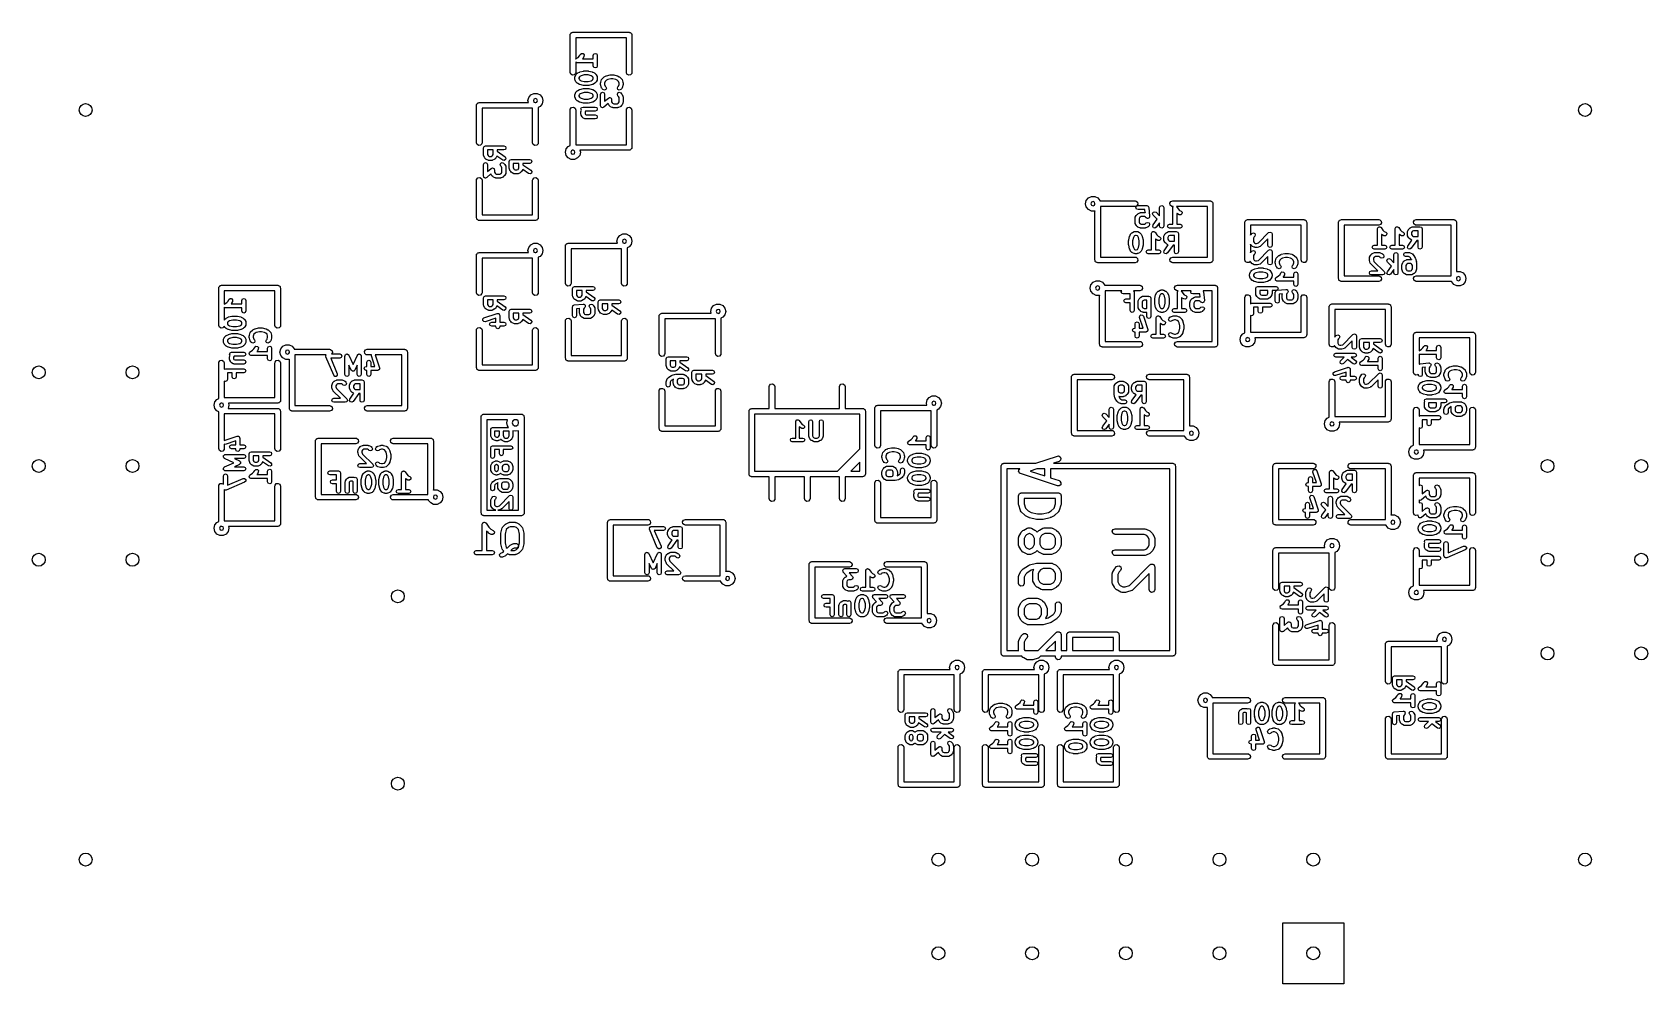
# Model space of a CAD drawing. Extents: x 0.14 to 1.87, y 0.07 to 1.08.
import ezdxf

# ---------------------------------------------------------------- set-up
doc = ezdxf.new("R2010")
doc.units = 0
doc.header["$MEASUREMENT"] = 0
doc.layers.add('BLACK', color=7, linetype='CONTINUOUS')

msp = doc.modelspace()

# ---------------------------------------------------------------- linework, layer by layer
at = {"layer": 'BLACK', "linetype": 'CONTINUOUS'}
for p, q in [((0.717, 1.08), (0.7171, 1.0804)), ((0.717, 1.04), (0.717, 1.08)), ((0.7171, 1.0805), (0.7172, 1.0806)), ((0.7171, 1.0804), (0.7171, 1.0805)), ((0.7172, 1.081), (0.7177, 1.0816)), ((0.7172, 1.0806), (0.7172, 1.081)), ((0.7177, 1.0816), (0.7181, 1.0823)), ((0.7181, 1.0823), (0.7184, 1.0824)), ((0.7184, 1.0824), (0.7185, 1.0826)), ((0.7185, 1.0826), (0.7193, 1.0827)), ((0.7193, 1.0827), (0.72, 1.083)), ((0.72, 1.083), (0.78, 1.083)), ((0.777, 1.077), (0.723, 1.077)), ((0.723, 1.077), (0.723, 1.0544)), ((0.777, 1.04), (0.777, 1.077)), ((0.78, 1.083), (0.7804, 1.0829)), ((0.7804, 1.0829), (0.7805, 1.0829)), ((0.7805, 1.0829), (0.7806, 1.0828)), ((0.7806, 1.0828), (0.781, 1.0828)), ((0.781, 1.0828), (0.7816, 1.0823)), ((0.7816, 1.0823), (0.7823, 1.0819)), ((0.7823, 1.0819), (0.7824, 1.0816)), ((0.7824, 1.0816), (0.7826, 1.0815)), ((0.7826, 1.0815), (0.7827, 1.0807)), ((0.7827, 1.0807), (0.783, 1.08)), ((0.783, 1.08), (0.783, 1.04)), ((0.723, 1.0545), (0.7256, 1.0562)), ((0.723, 1.0544), (0.723, 1.0545)), ((0.7256, 1.0562), (0.7271, 1.0577)), ((0.7271, 1.0577), (0.7279, 1.0593)), ((0.7279, 1.0593), (0.7291, 1.0603)), ((0.7291, 1.0603), (0.7308, 1.0602)), ((0.7304, 1.0549), (0.7303, 1.0548)), ((0.7303, 1.0548), (0.7417, 1.0548)), ((0.7305, 1.0552), (0.7304, 1.0549)), ((0.7308, 1.0555), (0.7305, 1.0552)), ((0.7308, 1.0602), (0.7319, 1.059)), ((0.7317, 1.0573), (0.7308, 1.0555)), ((0.7319, 1.059), (0.7317, 1.0573)), ((0.7417, 1.0583), (0.7424, 1.0598)), ((0.7417, 1.0548), (0.7417, 1.0583)), ((0.7424, 1.0598), (0.7439, 1.0605)), ((0.7439, 1.0605), (0.7454, 1.0598)), ((0.7454, 1.0598), (0.746, 1.0583)), ((0.746, 1.0583), (0.746, 1.047)), ((0.7177, 1.0381), (0.717, 1.04)), ((0.7195, 1.0371), (0.7177, 1.0381)), ((0.7215, 1.0374), (0.7195, 1.0371)), ((0.7228, 1.039), (0.7215, 1.0374)), ((0.722, 1.0348), (0.7222, 1.0353)), ((0.722, 1.033), (0.722, 1.0348)), ((0.7222, 1.0353), (0.7223, 1.0358)), ((0.7223, 1.0358), (0.7232, 1.0377)), ((0.723, 1.04), (0.7228, 1.039)), ((0.7232, 1.0509), (0.723, 1.051)), ((0.723, 1.051), (0.723, 1.04)), ((0.7238, 1.0506), (0.7232, 1.0509)), ((0.7232, 1.0377), (0.7235, 1.0379)), ((0.7235, 1.0379), (0.7236, 1.0382)), ((0.7236, 1.0382), (0.7245, 1.0392)), ((0.724, 1.0506), (0.7238, 1.0506)), ((0.7242, 1.0505), (0.724, 1.0506)), ((0.7417, 1.0505), (0.7242, 1.0505)), ((0.7245, 1.0392), (0.7249, 1.0393)), ((0.7249, 1.0393), (0.7251, 1.0396)), ((0.7251, 1.0396), (0.727, 1.0405)), ((0.7269, 1.0355), (0.7263, 1.0343)), ((0.7263, 1.0343), (0.7263, 1.0335)), ((0.7273, 1.0359), (0.7269, 1.0355)), ((0.727, 1.0405), (0.7272, 1.0405)), ((0.7272, 1.0405), (0.7274, 1.0407)), ((0.7287, 1.0366), (0.7273, 1.0359)), ((0.7274, 1.0407), (0.7312, 1.0416)), ((0.732, 1.0374), (0.7287, 1.0366)), ((0.7312, 1.0416), (0.7314, 1.0416)), ((0.7314, 1.0416), (0.7317, 1.0417)), ((0.7317, 1.0417), (0.7364, 1.0417)), ((0.7361, 1.0374), (0.732, 1.0374)), ((0.7394, 1.0366), (0.7361, 1.0374)), ((0.7364, 1.0417), (0.7366, 1.0416)), ((0.7366, 1.0416), (0.7369, 1.0416)), ((0.7369, 1.0416), (0.7407, 1.0407)), ((0.7407, 1.0359), (0.7394, 1.0366)), ((0.7407, 1.0407), (0.7409, 1.0405)), ((0.7412, 1.0355), (0.7407, 1.0359)), ((0.7409, 1.0405), (0.7411, 1.0405)), ((0.7411, 1.0405), (0.743, 1.0396)), ((0.7417, 1.0343), (0.7412, 1.0355)), ((0.7417, 1.047), (0.7417, 1.0505)), ((0.7424, 1.0455), (0.7417, 1.047)), ((0.7417, 1.0335), (0.7417, 1.0343)), ((0.7439, 1.0449), (0.7424, 1.0455)), ((0.743, 1.0396), (0.7432, 1.0393)), ((0.7432, 1.0393), (0.7435, 1.0392)), ((0.7435, 1.0392), (0.7445, 1.0382)), ((0.7454, 1.0455), (0.7439, 1.0449)), ((0.7445, 1.0382), (0.7446, 1.0379)), ((0.7446, 1.0379), (0.7449, 1.0377)), ((0.7449, 1.0377), (0.7458, 1.0358)), ((0.746, 1.047), (0.7454, 1.0455)), ((0.7458, 1.0358), (0.7458, 1.0353)), ((0.7458, 1.0353), (0.746, 1.0348)), ((0.746, 1.0348), (0.746, 1.033)), ((0.7511, 1.0332), (0.753, 1.0351)), ((0.753, 1.0351), (0.7533, 1.0353)), ((0.7533, 1.0353), (0.7535, 1.0355)), ((0.7535, 1.0355), (0.7554, 1.0365)), ((0.7554, 1.0365), (0.7557, 1.0365)), ((0.7557, 1.0365), (0.7559, 1.0366)), ((0.7559, 1.0366), (0.7596, 1.0376)), ((0.7596, 1.0376), (0.7599, 1.0375)), ((0.7599, 1.0375), (0.7601, 1.0376)), ((0.7601, 1.0376), (0.7629, 1.0376)), ((0.7629, 1.0376), (0.7632, 1.0375)), ((0.7632, 1.0375), (0.7635, 1.0376)), ((0.7635, 1.0376), (0.7672, 1.0366)), ((0.7672, 1.0366), (0.7674, 1.0365)), ((0.7674, 1.0365), (0.7677, 1.0365)), ((0.7677, 1.0365), (0.7695, 1.0355)), ((0.7695, 1.0355), (0.7698, 1.0353)), ((0.7698, 1.0353), (0.7701, 1.0351)), ((0.7701, 1.0351), (0.772, 1.0332)), ((0.7777, 1.0381), (0.777, 1.04)), ((0.7795, 1.0371), (0.7777, 1.0381)), ((0.7815, 1.0374), (0.7795, 1.0371)), ((0.7828, 1.039), (0.7815, 1.0374)), ((0.783, 1.04), (0.7828, 1.039)), ((0.675, 1.0162), (0.6782, 1.0178)), ((0.6782, 1.0178), (0.6818, 1.0178)), ((0.6818, 1.0178), (0.685, 1.0162)), ((0.7222, 1.0325), (0.722, 1.033)), ((0.7223, 1.032), (0.7222, 1.0325)), ((0.7222, 1.0166), (0.7223, 1.017)), ((0.7232, 1.0301), (0.7223, 1.032)), ((0.7223, 1.017), (0.7232, 1.0189)), ((0.7235, 1.0299), (0.7232, 1.0301)), ((0.7232, 1.0189), (0.7235, 1.0192)), ((0.7236, 1.0296), (0.7235, 1.0299)), ((0.7235, 1.0192), (0.7236, 1.0195)), ((0.7245, 1.0286), (0.7236, 1.0296)), ((0.7236, 1.0195), (0.7245, 1.0204)), ((0.7249, 1.0285), (0.7245, 1.0286)), ((0.7245, 1.0204), (0.7249, 1.0206)), ((0.7251, 1.0282), (0.7249, 1.0285)), ((0.7249, 1.0206), (0.7251, 1.0208)), ((0.727, 1.0273), (0.7251, 1.0282)), ((0.7251, 1.0208), (0.727, 1.0218)), ((0.7263, 1.0335), (0.7269, 1.0324)), ((0.7269, 1.0324), (0.7273, 1.0319)), ((0.7273, 1.0171), (0.7269, 1.0167)), ((0.7272, 1.0273), (0.727, 1.0273)), ((0.727, 1.0218), (0.7272, 1.0218)), ((0.7274, 1.0271), (0.7272, 1.0273)), ((0.7272, 1.0218), (0.7274, 1.0219)), ((0.7273, 1.0319), (0.7287, 1.0312)), ((0.7287, 1.0178), (0.7273, 1.0171)), ((0.7312, 1.0262), (0.7274, 1.0271)), ((0.7274, 1.0219), (0.7312, 1.0229)), ((0.7287, 1.0312), (0.732, 1.0304)), ((0.732, 1.0186), (0.7287, 1.0178)), ((0.7314, 1.0262), (0.7312, 1.0262)), ((0.7312, 1.0229), (0.7314, 1.0228)), ((0.7317, 1.0261), (0.7314, 1.0262)), ((0.7314, 1.0228), (0.7317, 1.0229)), ((0.7364, 1.0261), (0.7317, 1.0261)), ((0.7317, 1.0229), (0.7364, 1.0229)), ((0.732, 1.0304), (0.7361, 1.0304)), ((0.7361, 1.0186), (0.732, 1.0186)), ((0.7361, 1.0304), (0.7394, 1.0312)), ((0.7394, 1.0178), (0.7361, 1.0186)), ((0.7366, 1.0262), (0.7364, 1.0261)), ((0.7364, 1.0229), (0.7366, 1.0228)), ((0.7369, 1.0262), (0.7366, 1.0262)), ((0.7366, 1.0228), (0.7369, 1.0229)), ((0.7407, 1.0271), (0.7369, 1.0262)), ((0.7369, 1.0229), (0.7407, 1.0219)), ((0.7394, 1.0312), (0.7407, 1.0319)), ((0.7407, 1.0171), (0.7394, 1.0178)), ((0.7407, 1.0319), (0.7412, 1.0324)), ((0.7409, 1.0273), (0.7407, 1.0271)), ((0.7407, 1.0219), (0.7409, 1.0218)), ((0.7412, 1.0167), (0.7407, 1.0171)), ((0.7411, 1.0273), (0.7409, 1.0273)), ((0.7409, 1.0218), (0.7411, 1.0218)), ((0.743, 1.0282), (0.7411, 1.0273)), ((0.7411, 1.0218), (0.743, 1.0208)), ((0.7412, 1.0324), (0.7417, 1.0335)), ((0.7432, 1.0285), (0.743, 1.0282)), ((0.743, 1.0208), (0.7432, 1.0206)), ((0.7435, 1.0286), (0.7432, 1.0285)), ((0.7432, 1.0206), (0.7435, 1.0204)), ((0.7445, 1.0296), (0.7435, 1.0286)), ((0.7435, 1.0204), (0.7445, 1.0195)), ((0.7446, 1.0299), (0.7445, 1.0296)), ((0.7445, 1.0195), (0.7446, 1.0192)), ((0.7449, 1.0301), (0.7446, 1.0299)), ((0.7446, 1.0192), (0.7449, 1.0189)), ((0.7458, 1.032), (0.7449, 1.0301)), ((0.7449, 1.0189), (0.7458, 1.017)), ((0.746, 1.033), (0.7458, 1.0325)), ((0.7458, 1.0325), (0.7458, 1.032)), ((0.7458, 1.017), (0.7458, 1.0166)), ((0.7495, 1.0289), (0.7497, 1.0292)), ((0.7495, 1.027), (0.7495, 1.0289)), ((0.7497, 1.0267), (0.7495, 1.027)), ((0.7495, 1.0167), (0.7502, 1.0182)), ((0.7497, 1.0296), (0.7506, 1.0324)), ((0.7497, 1.0292), (0.7497, 1.0296)), ((0.7497, 1.0264), (0.7497, 1.0267)), ((0.7506, 1.0235), (0.7497, 1.0264)), ((0.7502, 1.0182), (0.7517, 1.0189)), ((0.7506, 1.0324), (0.7509, 1.0328)), ((0.7509, 1.0232), (0.7506, 1.0235)), ((0.7509, 1.0328), (0.7511, 1.0332)), ((0.7511, 1.0227), (0.7509, 1.0232)), ((0.752, 1.0218), (0.7511, 1.0227)), ((0.7517, 1.0189), (0.7532, 1.0182)), ((0.7536, 1.0211), (0.752, 1.0218)), ((0.7532, 1.0182), (0.7538, 1.0167)), ((0.7551, 1.0218), (0.7536, 1.0211)), ((0.7545, 1.0306), (0.7538, 1.0286)), ((0.7538, 1.0286), (0.7538, 1.0274)), ((0.7538, 1.0274), (0.7545, 1.0254)), ((0.7558, 1.0318), (0.7545, 1.0306)), ((0.7545, 1.0254), (0.7551, 1.0248)), ((0.7551, 1.0248), (0.7557, 1.0233)), ((0.7557, 1.0233), (0.7551, 1.0218)), ((0.7571, 1.0325), (0.7558, 1.0318)), ((0.7604, 1.0333), (0.7571, 1.0325)), ((0.7627, 1.0333), (0.7604, 1.0333)), ((0.7659, 1.0325), (0.7627, 1.0333)), ((0.7673, 1.0318), (0.7659, 1.0325)), ((0.7686, 1.0306), (0.7673, 1.0318)), ((0.7674, 1.0233), (0.768, 1.0248)), ((0.768, 1.0218), (0.7674, 1.0233)), ((0.7674, 1.0167), (0.768, 1.0182)), ((0.768, 1.0248), (0.7686, 1.0254)), ((0.7695, 1.0211), (0.768, 1.0218)), ((0.768, 1.0182), (0.7695, 1.0189)), ((0.7692, 1.0286), (0.7686, 1.0306)), ((0.7686, 1.0254), (0.7692, 1.0274)), ((0.7692, 1.0274), (0.7692, 1.0286)), ((0.771, 1.0218), (0.7695, 1.0211)), ((0.7695, 1.0189), (0.771, 1.0182)), ((0.772, 1.0227), (0.771, 1.0218)), ((0.771, 1.0182), (0.772, 1.0173)), ((0.772, 1.0332), (0.7722, 1.0328)), ((0.7722, 1.0232), (0.772, 1.0227)), ((0.772, 1.0173), (0.7721, 1.017)), ((0.7722, 1.0328), (0.7725, 1.0324)), ((0.7725, 1.0235), (0.7722, 1.0232)), ((0.7725, 1.0324), (0.7734, 1.0296)), ((0.7734, 1.0264), (0.7725, 1.0235)), ((0.7734, 1.0296), (0.7734, 1.0292)), ((0.7734, 1.0292), (0.7735, 1.0289)), ((0.7735, 1.027), (0.7734, 1.0267)), ((0.7734, 1.0267), (0.7734, 1.0264)), ((0.7735, 1.0289), (0.7735, 1.027)), ((0.617, 1.005), (0.6171, 1.0054)), ((0.617, 0.965), (0.617, 1.005)), ((0.6171, 1.0055), (0.6172, 1.0056)), ((0.6171, 1.0054), (0.6171, 1.0055)), ((0.6172, 1.006), (0.6177, 1.0066)), ((0.6172, 1.0056), (0.6172, 1.006)), ((0.6177, 1.0066), (0.6181, 1.0073)), ((0.6181, 1.0073), (0.6184, 1.0074)), ((0.6184, 1.0074), (0.6185, 1.0076)), ((0.6185, 1.0076), (0.6193, 1.0077)), ((0.6193, 1.0077), (0.62, 1.008)), ((0.62, 1.008), (0.6725, 1.008)), ((0.677, 1.002), (0.623, 1.002)), ((0.623, 1.002), (0.623, 0.965)), ((0.672, 1.01), (0.6728, 1.0135)), ((0.6725, 1.008), (0.672, 1.01)), ((0.6728, 1.0135), (0.675, 1.0162)), ((0.677, 0.965), (0.677, 1.002)), ((0.6784, 1.0116), (0.6778, 1.01)), ((0.6778, 1.01), (0.6784, 1.0084)), ((0.68, 1.0122), (0.6784, 1.0116)), ((0.6784, 1.0084), (0.6796, 1.008)), ((0.6796, 1.008), (0.68, 1.008)), ((0.6816, 1.0116), (0.68, 1.0122)), ((0.68, 1.008), (0.6803, 1.0079)), ((0.6803, 1.0079), (0.6816, 1.0084)), ((0.6822, 1.01), (0.6816, 1.0116)), ((0.6816, 1.0084), (0.6822, 1.01)), ((0.685, 1.0038), (0.683, 1.0028)), ((0.683, 1.0028), (0.683, 0.965)), ((0.685, 1.0162), (0.6872, 1.0135)), ((0.6872, 1.0065), (0.685, 1.0038)), ((0.6872, 1.0135), (0.688, 1.01)), ((0.688, 1.01), (0.6872, 1.0065)), ((0.717, 1), (0.7172, 1.001)), ((0.717, 0.9622), (0.717, 1)), ((0.7172, 1.001), (0.7185, 1.0026)), ((0.7185, 1.0026), (0.7205, 1.0029)), ((0.7205, 1.0029), (0.7223, 1.0019)), ((0.722, 1.0161), (0.7222, 1.0166)), ((0.722, 1.0142), (0.722, 1.0161)), ((0.7222, 1.0137), (0.722, 1.0142)), ((0.7223, 1.0133), (0.7222, 1.0137)), ((0.7232, 1.0114), (0.7223, 1.0133)), ((0.7223, 1.0019), (0.723, 1)), ((0.723, 1), (0.723, 0.963)), ((0.7235, 1.0111), (0.7232, 1.0114)), ((0.7236, 1.0108), (0.7235, 1.0111)), ((0.7245, 1.0099), (0.7236, 1.0108)), ((0.7249, 1.0097), (0.7245, 1.0099)), ((0.7251, 1.0095), (0.7249, 1.0097)), ((0.727, 1.0085), (0.7251, 1.0095)), ((0.7269, 1.0167), (0.7263, 1.0156)), ((0.7263, 1.0156), (0.7263, 1.0147)), ((0.7263, 1.0147), (0.7269, 1.0136)), ((0.7269, 1.0136), (0.7273, 1.0132)), ((0.7272, 1.0085), (0.727, 1.0085)), ((0.7274, 1.0084), (0.7272, 1.0085)), ((0.7273, 1.0132), (0.7287, 1.0125)), ((0.7312, 1.0074), (0.7274, 1.0084)), ((0.7286, 1.0011), (0.7292, 1.0026)), ((0.7291, 0.9998), (0.7286, 1.0011)), ((0.7287, 1.0125), (0.732, 1.0117)), ((0.7288, 0.9992), (0.7291, 0.9998)), ((0.7292, 1.0026), (0.7308, 1.0032)), ((0.7308, 1.0032), (0.7439, 1.0032)), ((0.7314, 1.0075), (0.7312, 1.0074)), ((0.7317, 1.0074), (0.7314, 1.0075)), ((0.7364, 1.0074), (0.7317, 1.0074)), ((0.732, 1.0117), (0.7361, 1.0117)), ((0.7361, 1.0117), (0.7394, 1.0125)), ((0.7366, 1.0075), (0.7364, 1.0074)), ((0.7369, 1.0074), (0.7366, 1.0075)), ((0.7407, 1.0084), (0.7369, 1.0074)), ((0.7394, 1.0125), (0.7407, 1.0132)), ((0.7407, 1.0132), (0.7412, 1.0136)), ((0.7409, 1.0085), (0.7407, 1.0084)), ((0.7411, 1.0085), (0.7409, 1.0085)), ((0.743, 1.0095), (0.7411, 1.0085)), ((0.7417, 1.0156), (0.7412, 1.0167)), ((0.7412, 1.0136), (0.7417, 1.0147)), ((0.7417, 1.0147), (0.7417, 1.0156)), ((0.7432, 1.0097), (0.743, 1.0095)), ((0.7435, 1.0099), (0.7432, 1.0097)), ((0.7445, 1.0108), (0.7435, 1.0099)), ((0.7439, 1.0032), (0.7454, 1.0026)), ((0.7446, 1.0111), (0.7445, 1.0108)), ((0.7449, 1.0114), (0.7446, 1.0111)), ((0.7458, 1.0133), (0.7449, 1.0114)), ((0.7454, 1.0026), (0.746, 1.0011)), ((0.746, 1.0011), (0.7454, 0.9996)), ((0.7458, 1.0166), (0.746, 1.0161)), ((0.746, 1.0142), (0.7458, 1.0137)), ((0.7458, 1.0137), (0.7458, 1.0133)), ((0.746, 1.0161), (0.746, 1.0142)), ((0.7495, 1.0045), (0.7495, 1.0167)), ((0.7498, 1.0038), (0.7495, 1.0045)), ((0.7501, 1.0031), (0.7498, 1.0038)), ((0.7502, 1.003), (0.7501, 1.0031)), ((0.7501, 1.0031), (0.7501, 1.0031)), ((0.7509, 1.0027), (0.7502, 1.003)), ((0.7515, 1.0024), (0.7509, 1.0027)), ((0.7516, 1.0024), (0.7515, 1.0024)), ((0.7517, 1.0024), (0.7516, 1.0024)), ((0.7524, 1.0027), (0.7517, 1.0024)), ((0.7531, 1.0029), (0.7524, 1.0027)), ((0.7575, 1.0068), (0.7531, 1.0029)), ((0.7538, 1.0167), (0.7538, 1.0093)), ((0.7538, 1.0093), (0.7578, 1.0127)), ((0.7582, 1.0054), (0.7575, 1.0068)), ((0.7578, 1.0127), (0.7585, 1.0129)), ((0.7585, 1.0052), (0.7582, 1.0054)), ((0.7585, 1.0129), (0.7592, 1.0132)), ((0.7586, 1.0049), (0.7585, 1.0052)), ((0.7596, 1.0039), (0.7586, 1.0049)), ((0.7592, 1.0132), (0.7593, 1.0132)), ((0.7593, 1.0132), (0.7593, 1.0132)), ((0.7593, 1.0132), (0.76, 1.0129)), ((0.7599, 1.0038), (0.7596, 1.0039)), ((0.7601, 1.0035), (0.7599, 1.0038)), ((0.76, 1.0129), (0.7607, 1.0126)), ((0.762, 1.0026), (0.7601, 1.0035)), ((0.7607, 1.0126), (0.7607, 1.0125)), ((0.7607, 1.0125), (0.7608, 1.0125)), ((0.7608, 1.0125), (0.7611, 1.0118)), ((0.7611, 1.0118), (0.7613, 1.0111)), ((0.7613, 1.0111), (0.7613, 1.0088)), ((0.7613, 1.0088), (0.7619, 1.0077)), ((0.7619, 1.0077), (0.7623, 1.0072)), ((0.7625, 1.0026), (0.762, 1.0026)), ((0.7623, 1.0072), (0.7635, 1.0067)), ((0.7629, 1.0024), (0.7625, 1.0026)), ((0.7676, 1.0024), (0.7629, 1.0024)), ((0.7635, 1.0067), (0.7671, 1.0067)), ((0.7671, 1.0067), (0.7682, 1.0072)), ((0.768, 1.0152), (0.7674, 1.0167)), ((0.7681, 1.0026), (0.7676, 1.0024)), ((0.7687, 1.0145), (0.768, 1.0152)), ((0.7686, 1.0026), (0.7681, 1.0026)), ((0.7682, 1.0072), (0.7687, 1.0077)), ((0.7705, 1.0035), (0.7686, 1.0026)), ((0.7692, 1.0134), (0.7687, 1.0145)), ((0.7687, 1.0077), (0.7692, 1.0088)), ((0.7692, 1.0088), (0.7692, 1.0134)), ((0.7707, 1.0038), (0.7705, 1.0035)), ((0.771, 1.0039), (0.7707, 1.0038)), ((0.772, 1.0049), (0.771, 1.0039)), ((0.7721, 1.0052), (0.772, 1.0049)), ((0.7721, 1.017), (0.7724, 1.0167)), ((0.7724, 1.0054), (0.7721, 1.0052)), ((0.7724, 1.0167), (0.7733, 1.0149)), ((0.7733, 1.0073), (0.7724, 1.0054)), ((0.7733, 1.0149), (0.7733, 1.0144)), ((0.7733, 1.0144), (0.7735, 1.0139)), ((0.7735, 1.0083), (0.7733, 1.0078)), ((0.7733, 1.0078), (0.7733, 1.0073)), ((0.7735, 1.0139), (0.7735, 1.0083)), ((0.777, 1), (0.7772, 1.001)), ((0.777, 0.963), (0.777, 1)), ((0.7772, 1.001), (0.7785, 1.0026)), ((0.7785, 1.0026), (0.7805, 1.0029)), ((0.7805, 1.0029), (0.7823, 1.0019)), ((0.7823, 1.0019), (0.783, 1)), ((0.783, 1), (0.783, 0.96)), ((0.7286, 0.9983), (0.7288, 0.9987)), ((0.7286, 0.9954), (0.7286, 0.9983)), ((0.7288, 0.995), (0.7286, 0.9954)), ((0.7288, 0.9987), (0.7288, 0.9992)), ((0.7288, 0.9945), (0.7288, 0.995)), ((0.7298, 0.9926), (0.7288, 0.9945)), ((0.7303, 0.9922), (0.7298, 0.9926)), ((0.7307, 0.9917), (0.7303, 0.9922)), ((0.7326, 0.9907), (0.7307, 0.9917)), ((0.7331, 0.9907), (0.7326, 0.9907)), ((0.7335, 0.9989), (0.7329, 0.9978)), ((0.7329, 0.9978), (0.7329, 0.996)), ((0.7329, 0.996), (0.7333, 0.9952)), ((0.7336, 0.9905), (0.7331, 0.9907)), ((0.7333, 0.9952), (0.7341, 0.9948)), ((0.7439, 0.9989), (0.7335, 0.9989)), ((0.7335, 0.9989), (0.7335, 0.9989)), ((0.7439, 0.9905), (0.7336, 0.9905)), ((0.7341, 0.9948), (0.7439, 0.9948)), ((0.7454, 0.9996), (0.7439, 0.9989)), ((0.7439, 0.9948), (0.7454, 0.9942)), ((0.7454, 0.9911), (0.7439, 0.9905)), ((0.7454, 0.9942), (0.746, 0.9926)), ((0.746, 0.9926), (0.7454, 0.9911)), ((0.6177, 0.9631), (0.617, 0.965)), ((0.6195, 0.9621), (0.6177, 0.9631)), ((0.6215, 0.9624), (0.6195, 0.9621)), ((0.6228, 0.964), (0.6215, 0.9624)), ((0.623, 0.965), (0.6228, 0.964)), ((0.6245, 0.9595), (0.6252, 0.9611)), ((0.6245, 0.952), (0.6245, 0.9595)), ((0.6247, 0.9516), (0.6245, 0.952)), ((0.6248, 0.9511), (0.6247, 0.9516)), ((0.6257, 0.9492), (0.6248, 0.9511)), ((0.6252, 0.9611), (0.6267, 0.9617)), ((0.626, 0.949), (0.6257, 0.9492)), ((0.6261, 0.9486), (0.626, 0.949)), ((0.627, 0.9477), (0.6261, 0.9486)), ((0.6267, 0.9617), (0.6464, 0.9617)), ((0.6349, 0.9574), (0.6288, 0.9574)), ((0.6288, 0.9574), (0.6288, 0.9525)), ((0.6288, 0.9525), (0.6294, 0.9514)), ((0.6294, 0.9514), (0.6298, 0.951)), ((0.6298, 0.951), (0.6309, 0.9504)), ((0.6309, 0.9504), (0.6327, 0.9504)), ((0.6327, 0.9504), (0.6339, 0.951)), ((0.6339, 0.951), (0.6343, 0.9514)), ((0.6343, 0.9514), (0.6349, 0.9525)), ((0.6349, 0.9525), (0.6349, 0.9574)), ((0.6376, 0.9486), (0.6367, 0.9477)), ((0.6377, 0.949), (0.6376, 0.9486)), ((0.638, 0.9492), (0.6377, 0.949)), ((0.6389, 0.9509), (0.638, 0.9492)), ((0.6452, 0.9465), (0.6389, 0.9509)), ((0.6464, 0.9574), (0.6392, 0.9574)), ((0.6392, 0.9574), (0.6392, 0.956)), ((0.6392, 0.956), (0.6476, 0.95)), ((0.6464, 0.9617), (0.6479, 0.9611)), ((0.6479, 0.958), (0.6464, 0.9574)), ((0.6476, 0.95), (0.6485, 0.9487)), ((0.6479, 0.9611), (0.6485, 0.9595)), ((0.6485, 0.9595), (0.6479, 0.958)), ((0.6485, 0.9487), (0.6482, 0.9471)), ((0.6777, 0.9631), (0.677, 0.965)), ((0.6795, 0.9621), (0.6777, 0.9631)), ((0.6815, 0.9624), (0.6795, 0.9621)), ((0.6828, 0.964), (0.6815, 0.9624)), ((0.683, 0.965), (0.6828, 0.964)), ((0.712, 0.955), (0.7128, 0.9585)), ((0.7128, 0.9515), (0.712, 0.955)), ((0.7128, 0.9585), (0.715, 0.9612)), ((0.715, 0.9488), (0.7128, 0.9515)), ((0.715, 0.9612), (0.717, 0.9622)), ((0.7182, 0.9472), (0.715, 0.9488)), ((0.7184, 0.9566), (0.7178, 0.955)), ((0.7178, 0.955), (0.7184, 0.9534)), ((0.7197, 0.9571), (0.7184, 0.9566)), ((0.7184, 0.9534), (0.72, 0.9528)), ((0.72, 0.957), (0.7197, 0.9571)), ((0.7204, 0.957), (0.72, 0.957)), ((0.72, 0.9528), (0.7216, 0.9534)), ((0.7216, 0.9566), (0.7204, 0.957)), ((0.7222, 0.955), (0.7216, 0.9566)), ((0.7216, 0.9534), (0.7222, 0.955)), ((0.725, 0.9488), (0.7218, 0.9472)), ((0.723, 0.963), (0.777, 0.963)), ((0.7272, 0.9515), (0.725, 0.9488)), ((0.728, 0.955), (0.7272, 0.9515)), ((0.78, 0.957), (0.7275, 0.957)), ((0.7275, 0.957), (0.728, 0.955)), ((0.7807, 0.9573), (0.78, 0.957)), ((0.7815, 0.9574), (0.7807, 0.9573)), ((0.7816, 0.9576), (0.7815, 0.9574)), ((0.7819, 0.9577), (0.7816, 0.9576)), ((0.7823, 0.9584), (0.7819, 0.9577)), ((0.7828, 0.959), (0.7823, 0.9584)), ((0.7829, 0.9595), (0.7828, 0.9594)), ((0.7828, 0.9594), (0.7828, 0.959)), ((0.783, 0.96), (0.7829, 0.9596)), ((0.7829, 0.9596), (0.7829, 0.9595)), ((0.6245, 0.9417), (0.6252, 0.9432)), ((0.6245, 0.9295), (0.6245, 0.9417)), ((0.6252, 0.9432), (0.6267, 0.9439)), ((0.6267, 0.9439), (0.6282, 0.9432)), ((0.6274, 0.9476), (0.627, 0.9477)), ((0.6276, 0.9473), (0.6274, 0.9476)), ((0.6295, 0.9464), (0.6276, 0.9473)), ((0.6325, 0.9318), (0.6281, 0.9279)), ((0.6282, 0.9432), (0.6288, 0.9417)), ((0.6288, 0.9417), (0.6288, 0.9343)), ((0.6288, 0.9343), (0.6328, 0.9377)), ((0.63, 0.9463), (0.6295, 0.9464)), ((0.6304, 0.9461), (0.63, 0.9463)), ((0.6333, 0.9461), (0.6304, 0.9461)), ((0.6332, 0.9304), (0.6325, 0.9318)), ((0.6328, 0.9377), (0.6335, 0.9379)), ((0.6337, 0.9463), (0.6333, 0.9461)), ((0.6335, 0.9379), (0.6342, 0.9382)), ((0.6342, 0.9464), (0.6337, 0.9463)), ((0.6361, 0.9473), (0.6342, 0.9464)), ((0.6342, 0.9382), (0.6343, 0.9382)), ((0.6343, 0.9382), (0.6343, 0.9382)), ((0.6343, 0.9382), (0.635, 0.9379)), ((0.635, 0.9379), (0.6357, 0.9376)), ((0.6357, 0.9376), (0.6357, 0.9375)), ((0.6357, 0.9375), (0.6358, 0.9375)), ((0.6358, 0.9375), (0.6361, 0.9368)), ((0.6363, 0.9476), (0.6361, 0.9473)), ((0.6361, 0.9368), (0.6363, 0.9361)), ((0.6367, 0.9477), (0.6363, 0.9476)), ((0.6363, 0.9361), (0.6363, 0.9338)), ((0.6363, 0.9338), (0.6369, 0.9327)), ((0.6369, 0.9327), (0.6373, 0.9322)), ((0.6373, 0.9322), (0.6385, 0.9317)), ((0.6385, 0.9317), (0.6421, 0.9317)), ((0.6421, 0.9317), (0.6432, 0.9322)), ((0.6424, 0.9417), (0.643, 0.9432)), ((0.643, 0.9402), (0.6424, 0.9417)), ((0.643, 0.9432), (0.6445, 0.9439)), ((0.6437, 0.9395), (0.643, 0.9402)), ((0.6432, 0.9322), (0.6437, 0.9327)), ((0.6442, 0.9384), (0.6437, 0.9395)), ((0.6437, 0.9327), (0.6442, 0.9338)), ((0.6442, 0.9338), (0.6442, 0.9384)), ((0.6445, 0.9439), (0.646, 0.9432)), ((0.6468, 0.9462), (0.6452, 0.9465)), ((0.646, 0.9432), (0.647, 0.9423)), ((0.6482, 0.9471), (0.6468, 0.9462)), ((0.647, 0.9423), (0.6471, 0.942)), ((0.6471, 0.942), (0.6474, 0.9417)), ((0.6474, 0.9417), (0.6483, 0.9399)), ((0.6483, 0.9323), (0.6474, 0.9304)), ((0.6483, 0.9399), (0.6483, 0.9394)), ((0.6483, 0.9394), (0.6485, 0.9389)), ((0.6485, 0.9333), (0.6483, 0.9328)), ((0.6483, 0.9328), (0.6483, 0.9323)), ((0.6485, 0.9389), (0.6485, 0.9333)), ((0.652, 0.9452), (0.6527, 0.9467)), ((0.652, 0.9377), (0.652, 0.9452)), ((0.6522, 0.9372), (0.652, 0.9377)), ((0.6523, 0.9367), (0.6522, 0.9372)), ((0.6532, 0.9348), (0.6523, 0.9367)), ((0.6527, 0.9467), (0.6542, 0.9473)), ((0.6535, 0.9346), (0.6532, 0.9348)), ((0.6536, 0.9343), (0.6535, 0.9346)), ((0.6545, 0.9333), (0.6536, 0.9343)), ((0.6542, 0.9473), (0.6739, 0.9473)), ((0.6549, 0.9332), (0.6545, 0.9333)), ((0.6551, 0.9329), (0.6549, 0.9332)), ((0.657, 0.932), (0.6551, 0.9329)), ((0.6624, 0.943), (0.6563, 0.943)), ((0.6563, 0.943), (0.6563, 0.9382)), ((0.6563, 0.9382), (0.6569, 0.9371)), ((0.6569, 0.9371), (0.6573, 0.9366)), ((0.6575, 0.9319), (0.657, 0.932)), ((0.6573, 0.9366), (0.6584, 0.9361)), ((0.6579, 0.9318), (0.6575, 0.9319)), ((0.6608, 0.9318), (0.6579, 0.9318)), ((0.6584, 0.9361), (0.6602, 0.9361)), ((0.6602, 0.9361), (0.6614, 0.9366)), ((0.6612, 0.9319), (0.6608, 0.9318)), ((0.6617, 0.932), (0.6612, 0.9319)), ((0.6614, 0.9366), (0.6618, 0.9371)), ((0.6636, 0.9329), (0.6617, 0.932)), ((0.6618, 0.9371), (0.6624, 0.9382)), ((0.6624, 0.9382), (0.6624, 0.943)), ((0.6638, 0.9332), (0.6636, 0.9329)), ((0.6642, 0.9333), (0.6638, 0.9332)), ((0.6651, 0.9343), (0.6642, 0.9333)), ((0.6652, 0.9346), (0.6651, 0.9343)), ((0.6655, 0.9348), (0.6652, 0.9346)), ((0.6664, 0.9365), (0.6655, 0.9348)), ((0.6727, 0.9321), (0.6664, 0.9365)), ((0.6739, 0.943), (0.6667, 0.943)), ((0.6667, 0.943), (0.6667, 0.9416)), ((0.6667, 0.9416), (0.6751, 0.9357)), ((0.6743, 0.9318), (0.6727, 0.9321)), ((0.6739, 0.9473), (0.6754, 0.9467)), ((0.6754, 0.9436), (0.6739, 0.943)), ((0.6757, 0.9327), (0.6743, 0.9318)), ((0.6751, 0.9357), (0.676, 0.9343)), ((0.6754, 0.9467), (0.676, 0.9452)), ((0.676, 0.9452), (0.6754, 0.9436)), ((0.676, 0.9343), (0.6757, 0.9327)), ((0.7218, 0.9472), (0.7182, 0.9472)), ((0.617, 0.925), (0.6172, 0.926)), ((0.617, 0.885), (0.617, 0.925)), ((0.6172, 0.926), (0.6185, 0.9276)), ((0.6185, 0.9276), (0.6205, 0.9279)), ((0.6205, 0.9279), (0.6223, 0.9269)), ((0.6223, 0.9269), (0.623, 0.925)), ((0.623, 0.925), (0.623, 0.888)), ((0.6248, 0.9288), (0.6245, 0.9295)), ((0.6251, 0.9281), (0.6248, 0.9288)), ((0.6252, 0.928), (0.6251, 0.9281)), ((0.6251, 0.9281), (0.6251, 0.9281)), ((0.6259, 0.9277), (0.6252, 0.928)), ((0.6265, 0.9274), (0.6259, 0.9277)), ((0.6266, 0.9274), (0.6265, 0.9274)), ((0.6267, 0.9274), (0.6266, 0.9274)), ((0.6274, 0.9277), (0.6267, 0.9274)), ((0.6281, 0.9279), (0.6274, 0.9277)), ((0.6335, 0.9302), (0.6332, 0.9304)), ((0.6336, 0.9299), (0.6335, 0.9302)), ((0.6346, 0.9289), (0.6336, 0.9299)), ((0.6349, 0.9288), (0.6346, 0.9289)), ((0.6351, 0.9285), (0.6349, 0.9288)), ((0.637, 0.9276), (0.6351, 0.9285)), ((0.6375, 0.9276), (0.637, 0.9276)), ((0.6379, 0.9274), (0.6375, 0.9276)), ((0.6426, 0.9274), (0.6379, 0.9274)), ((0.6431, 0.9276), (0.6426, 0.9274)), ((0.6436, 0.9276), (0.6431, 0.9276)), ((0.6455, 0.9285), (0.6436, 0.9276)), ((0.6457, 0.9288), (0.6455, 0.9285)), ((0.646, 0.9289), (0.6457, 0.9288)), ((0.647, 0.9299), (0.646, 0.9289)), ((0.6471, 0.9302), (0.647, 0.9299)), ((0.6474, 0.9304), (0.6471, 0.9302)), ((0.677, 0.925), (0.6772, 0.926)), ((0.677, 0.888), (0.677, 0.925)), ((0.6772, 0.926), (0.6785, 0.9276)), ((0.6785, 0.9276), (0.6805, 0.9279)), ((0.6805, 0.9279), (0.6823, 0.9269)), ((0.6823, 0.9269), (0.683, 0.925)), ((0.683, 0.925), (0.683, 0.885)), ((1.267, 0.9), (1.2678, 0.9035)), ((1.2678, 0.8965), (1.267, 0.9)), ((1.2678, 0.9035), (1.27, 0.9062)), ((1.27, 0.8938), (1.2678, 0.8965)), ((1.27, 0.9062), (1.2732, 0.9078)), ((1.2734, 0.9016), (1.2728, 0.9)), ((1.2728, 0.9), (1.2734, 0.8984)), ((1.2732, 0.9078), (1.2768, 0.9078)), ((1.275, 0.9022), (1.2734, 0.9016)), ((1.2734, 0.8984), (1.275, 0.8978)), ((1.2766, 0.9016), (1.275, 0.9022)), ((1.275, 0.8978), (1.2766, 0.8984)), ((1.2771, 0.9003), (1.2766, 0.9016)), ((1.2766, 0.8984), (1.277, 0.8996)), ((1.2768, 0.9078), (1.28, 0.9062)), ((1.277, 0.9), (1.2771, 0.9003)), ((1.277, 0.8996), (1.277, 0.9)), ((1.28, 0.9062), (1.2822, 0.9035)), ((1.2822, 0.9035), (1.2823, 0.903)), ((1.2823, 0.903), (1.32, 0.903)), ((1.32, 0.897), (1.283, 0.897)), ((1.283, 0.897), (1.283, 0.843)), ((1.32, 0.903), (1.321, 0.9028)), ((1.3219, 0.8977), (1.32, 0.897)), ((1.3208, 0.8958), (1.3214, 0.8973)), ((1.321, 0.9028), (1.3226, 0.9015)), ((1.3214, 0.8973), (1.323, 0.898)), ((1.3229, 0.8995), (1.3219, 0.8977)), ((1.3226, 0.9015), (1.3229, 0.8995)), ((1.323, 0.898), (1.3323, 0.898)), ((1.3323, 0.898), (1.333, 0.8977)), ((1.333, 0.8977), (1.3337, 0.8975)), ((1.3337, 0.8975), (1.3338, 0.8974)), ((1.3338, 0.8974), (1.3339, 0.8973)), ((1.3339, 0.8973), (1.3341, 0.8967)), ((1.3341, 0.8967), (1.3345, 0.896)), ((1.3461, 0.8958), (1.3468, 0.8973)), ((1.3468, 0.8973), (1.3483, 0.898)), ((1.3483, 0.898), (1.3498, 0.8973)), ((1.3498, 0.8973), (1.3504, 0.8958)), ((1.3571, 0.9005), (1.3581, 0.9023)), ((1.3574, 0.8985), (1.3571, 0.9005)), ((1.359, 0.8972), (1.3574, 0.8985)), ((1.3581, 0.9023), (1.36, 0.903)), ((1.36, 0.897), (1.359, 0.8972)), ((1.36, 0.903), (1.4, 0.903)), ((1.3607, 0.897), (1.36, 0.897)), ((1.3602, 0.8962), (1.3606, 0.8968)), ((1.3606, 0.8968), (1.3607, 0.897)), ((1.397, 0.897), (1.3641, 0.897)), ((1.3641, 0.897), (1.3641, 0.897)), ((1.3641, 0.897), (1.3659, 0.8944)), ((1.397, 0.843), (1.397, 0.897)), ((1.4, 0.903), (1.4004, 0.9029)), ((1.4004, 0.9029), (1.4005, 0.9029)), ((1.4005, 0.9029), (1.4006, 0.9028)), ((1.4006, 0.9028), (1.401, 0.9028)), ((1.401, 0.9028), (1.4016, 0.9023)), ((1.4016, 0.9023), (1.4023, 0.9019)), ((1.4023, 0.9019), (1.4024, 0.9016)), ((1.4024, 0.9016), (1.4026, 0.9015)), ((1.4026, 0.9015), (1.4027, 0.9007)), ((1.4027, 0.9007), (1.403, 0.9)), ((1.403, 0.9), (1.403, 0.84)), ((0.6173, 0.8843), (0.617, 0.885)), ((0.6174, 0.8835), (0.6173, 0.8843)), ((0.6176, 0.8834), (0.6174, 0.8835)), ((0.6177, 0.8831), (0.6176, 0.8834)), ((0.6184, 0.8827), (0.6177, 0.8831)), ((0.619, 0.8822), (0.6184, 0.8827)), ((0.6194, 0.8822), (0.619, 0.8822)), ((0.6195, 0.8821), (0.6194, 0.8822)), ((0.6196, 0.8821), (0.6195, 0.8821)), ((0.62, 0.882), (0.6196, 0.8821)), ((0.68, 0.882), (0.62, 0.882)), ((0.623, 0.888), (0.677, 0.888)), ((0.6807, 0.8823), (0.68, 0.882)), ((0.6815, 0.8824), (0.6807, 0.8823)), ((0.6816, 0.8826), (0.6815, 0.8824)), ((0.6819, 0.8827), (0.6816, 0.8826)), ((0.6823, 0.8834), (0.6819, 0.8827)), ((0.6828, 0.884), (0.6823, 0.8834)), ((0.6829, 0.8845), (0.6828, 0.8844)), ((0.6828, 0.8844), (0.6828, 0.884)), ((0.683, 0.885), (0.6829, 0.8846)), ((0.6829, 0.8846), (0.6829, 0.8845)), ((1.2732, 0.8922), (1.27, 0.8938)), ((1.2768, 0.8922), (1.2732, 0.8922)), ((1.277, 0.8924), (1.2768, 0.8922)), ((1.277, 0.84), (1.277, 0.8924)), ((1.3199, 0.8846), (1.3201, 0.885)), ((1.3199, 0.8799), (1.3199, 0.8846)), ((1.3201, 0.8794), (1.3199, 0.8799)), ((1.3201, 0.8855), (1.321, 0.8874)), ((1.3201, 0.885), (1.3201, 0.8855)), ((1.3201, 0.8789), (1.3201, 0.8794)), ((1.3214, 0.8943), (1.3208, 0.8958)), ((1.321, 0.8874), (1.3213, 0.8876)), ((1.3213, 0.8876), (1.3214, 0.8879)), ((1.323, 0.8937), (1.3214, 0.8943)), ((1.3214, 0.8879), (1.3224, 0.8889)), ((1.3224, 0.8889), (1.3227, 0.889)), ((1.3227, 0.889), (1.3229, 0.8893)), ((1.3229, 0.8893), (1.3248, 0.8902)), ((1.3304, 0.8937), (1.323, 0.8937)), ((1.3247, 0.8852), (1.3242, 0.884)), ((1.3242, 0.884), (1.3242, 0.8804)), ((1.3242, 0.8804), (1.3247, 0.8793)), ((1.3252, 0.8856), (1.3247, 0.8852)), ((1.3247, 0.8793), (1.3252, 0.8788)), ((1.3248, 0.8902), (1.3253, 0.8903)), ((1.3263, 0.8862), (1.3252, 0.8856)), ((1.3253, 0.8903), (1.3258, 0.8905)), ((1.3258, 0.8905), (1.3305, 0.8905)), ((1.33, 0.8862), (1.3263, 0.8862)), ((1.3311, 0.8856), (1.33, 0.8862)), ((1.3307, 0.8903), (1.3304, 0.8937)), ((1.3305, 0.8905), (1.3307, 0.8903)), ((1.3318, 0.8849), (1.3311, 0.8856)), ((1.3311, 0.8788), (1.3318, 0.8795)), ((1.3319, 0.8849), (1.3318, 0.8849)), ((1.3318, 0.8795), (1.3333, 0.8801)), ((1.3319, 0.8848), (1.3319, 0.8849)), ((1.3326, 0.8846), (1.3319, 0.8848)), ((1.3333, 0.8843), (1.3326, 0.8846)), ((1.3334, 0.8843), (1.3333, 0.8843)), ((1.3333, 0.8801), (1.3348, 0.8795)), ((1.3335, 0.8843), (1.3334, 0.8843)), ((1.3341, 0.8846), (1.3335, 0.8843)), ((1.3348, 0.8849), (1.3341, 0.8846)), ((1.3345, 0.896), (1.3354, 0.8866)), ((1.3349, 0.8851), (1.3348, 0.885)), ((1.3348, 0.885), (1.3348, 0.8849)), ((1.3348, 0.8795), (1.3354, 0.878)), ((1.3351, 0.8858), (1.3349, 0.8851)), ((1.3354, 0.8864), (1.3351, 0.8858)), ((1.3354, 0.8866), (1.3354, 0.8865)), ((1.3354, 0.8865), (1.3354, 0.8864)), ((1.3386, 0.8892), (1.3393, 0.8908)), ((1.3393, 0.8877), (1.3386, 0.8892)), ((1.3391, 0.8774), (1.3436, 0.8834)), ((1.3393, 0.8908), (1.3408, 0.8914)), ((1.3436, 0.8834), (1.3393, 0.8877)), ((1.3408, 0.8914), (1.3423, 0.8908)), ((1.3423, 0.8908), (1.3461, 0.8869)), ((1.3461, 0.8797), (1.3425, 0.8748)), ((1.3461, 0.8869), (1.3461, 0.8958)), ((1.3461, 0.8761), (1.3461, 0.8797)), ((1.3504, 0.8958), (1.3504, 0.8761)), ((1.3603, 0.896), (1.3602, 0.8962)), ((1.3602, 0.8958), (1.3603, 0.896)), ((1.3602, 0.8783), (1.3602, 0.8958)), ((1.3646, 0.8896), (1.3645, 0.8897)), ((1.3645, 0.8897), (1.3645, 0.8783)), ((1.3649, 0.8895), (1.3646, 0.8896)), ((1.3651, 0.8892), (1.3649, 0.8895)), ((1.367, 0.8883), (1.3651, 0.8892)), ((1.3659, 0.8944), (1.3674, 0.8929)), ((1.3687, 0.8881), (1.367, 0.8883)), ((1.3674, 0.8929), (1.3689, 0.8921)), ((1.3699, 0.8892), (1.3687, 0.8881)), ((1.3689, 0.8921), (1.37, 0.8909)), ((1.37, 0.8909), (1.3699, 0.8892)), ((1.437, 0.88), (1.4371, 0.8804)), ((1.437, 0.84), (1.437, 0.88)), ((1.4371, 0.8805), (1.4372, 0.8806)), ((1.4371, 0.8804), (1.4371, 0.8805)), ((1.4372, 0.881), (1.4377, 0.8816)), ((1.4372, 0.8806), (1.4372, 0.881)), ((1.4377, 0.8816), (1.4381, 0.8823)), ((1.4381, 0.8823), (1.4384, 0.8824)), ((1.4384, 0.8824), (1.4385, 0.8826)), ((1.4385, 0.8826), (1.4393, 0.8827)), ((1.4393, 0.8827), (1.44, 0.883)), ((1.44, 0.883), (1.5, 0.883)), ((1.5, 0.883), (1.5004, 0.8829)), ((1.5004, 0.8829), (1.5005, 0.8829)), ((1.5005, 0.8829), (1.5006, 0.8828)), ((1.5006, 0.8828), (1.501, 0.8828)), ((1.501, 0.8828), (1.5016, 0.8823)), ((1.5016, 0.8823), (1.5023, 0.8819)), ((1.5023, 0.8819), (1.5024, 0.8816)), ((1.5024, 0.8816), (1.5026, 0.8815)), ((1.5026, 0.8815), (1.5027, 0.8807)), ((1.5027, 0.8807), (1.503, 0.88)), ((1.503, 0.88), (1.503, 0.84)), ((1.537, 0.88), (1.5371, 0.8804)), ((1.537, 0.82), (1.537, 0.88)), ((1.5371, 0.8805), (1.5372, 0.8806)), ((1.5371, 0.8804), (1.5371, 0.8805)), ((1.5372, 0.881), (1.5377, 0.8816)), ((1.5372, 0.8806), (1.5372, 0.881)), ((1.5377, 0.8816), (1.5381, 0.8823)), ((1.5381, 0.8823), (1.5384, 0.8824)), ((1.5384, 0.8824), (1.5385, 0.8826)), ((1.5385, 0.8826), (1.5393, 0.8827)), ((1.5393, 0.8827), (1.54, 0.883)), ((1.54, 0.883), (1.58, 0.883)), ((1.58, 0.883), (1.581, 0.8828)), ((1.581, 0.8828), (1.5826, 0.8815)), ((1.5829, 0.8795), (1.5819, 0.8777)), ((1.5826, 0.8815), (1.5829, 0.8795)), ((1.6171, 0.8805), (1.6181, 0.8823)), ((1.6174, 0.8785), (1.6171, 0.8805)), ((1.6181, 0.8823), (1.62, 0.883)), ((1.62, 0.883), (1.66, 0.883)), ((1.66, 0.883), (1.6604, 0.8829)), ((1.6604, 0.8829), (1.6605, 0.8829)), ((1.6605, 0.8829), (1.6606, 0.8828)), ((1.6606, 0.8828), (1.661, 0.8828)), ((1.661, 0.8828), (1.6616, 0.8823)), ((1.6616, 0.8823), (1.6623, 0.8819)), ((1.6623, 0.8819), (1.6624, 0.8816)), ((1.6624, 0.8816), (1.6626, 0.8815)), ((1.6626, 0.8815), (1.6627, 0.8807)), ((1.6627, 0.8807), (1.663, 0.88)), ((1.663, 0.88), (1.663, 0.8276)), ((0.767, 0.86), (0.7678, 0.8635)), ((0.7678, 0.8635), (0.77, 0.8662)), ((0.77, 0.8662), (0.7732, 0.8678)), ((0.7732, 0.8678), (0.7768, 0.8678)), ((0.775, 0.8622), (0.7734, 0.8616)), ((0.7766, 0.8616), (0.775, 0.8622)), ((0.7768, 0.8678), (0.78, 0.8662)), ((0.78, 0.8662), (0.7822, 0.8635)), ((0.7822, 0.8635), (0.783, 0.86)), ((1.3131, 0.8613), (1.314, 0.8651)), ((1.314, 0.8651), (1.3141, 0.8653)), ((1.3141, 0.8653), (1.3142, 0.8655)), ((1.3142, 0.8655), (1.3151, 0.8674)), ((1.3151, 0.8674), (1.3154, 0.8676)), ((1.3154, 0.8676), (1.3155, 0.868)), ((1.3155, 0.868), (1.3164, 0.8689)), ((1.3164, 0.8689), (1.3168, 0.869)), ((1.3168, 0.869), (1.317, 0.8693)), ((1.317, 0.8693), (1.3189, 0.8702)), ((1.3181, 0.8638), (1.3173, 0.8605)), ((1.3188, 0.8652), (1.3181, 0.8638)), ((1.3192, 0.8656), (1.3188, 0.8652)), ((1.3189, 0.8702), (1.3194, 0.8703)), ((1.3203, 0.8662), (1.3192, 0.8656)), ((1.3194, 0.8703), (1.3198, 0.8705)), ((1.3198, 0.8705), (1.3217, 0.8705)), ((1.321, 0.877), (1.3201, 0.8789)), ((1.3212, 0.8662), (1.3203, 0.8662)), ((1.3213, 0.8768), (1.321, 0.877)), ((1.3223, 0.8656), (1.3212, 0.8662)), ((1.3214, 0.8765), (1.3213, 0.8768)), ((1.3224, 0.8755), (1.3214, 0.8765)), ((1.3217, 0.8705), (1.3222, 0.8703)), ((1.3222, 0.8703), (1.3227, 0.8702)), ((1.3228, 0.8652), (1.3223, 0.8656)), ((1.3227, 0.8754), (1.3224, 0.8755)), ((1.3229, 0.8751), (1.3227, 0.8754)), ((1.3227, 0.8702), (1.3245, 0.8693)), ((1.3234, 0.8638), (1.3228, 0.8652)), ((1.3248, 0.8742), (1.3229, 0.8751)), ((1.3242, 0.8605), (1.3234, 0.8638)), ((1.3245, 0.8693), (1.3248, 0.869)), ((1.3253, 0.8742), (1.3248, 0.8742)), ((1.3248, 0.869), (1.3251, 0.8689)), ((1.3251, 0.8689), (1.326, 0.868)), ((1.3252, 0.8788), (1.3263, 0.8783)), ((1.3258, 0.874), (1.3253, 0.8742)), ((1.3305, 0.874), (1.3258, 0.874)), ((1.326, 0.868), (1.3262, 0.8676)), ((1.3262, 0.8676), (1.3264, 0.8674)), ((1.3263, 0.8783), (1.33, 0.8783)), ((1.3264, 0.8674), (1.3274, 0.8655)), ((1.3274, 0.8655), (1.3274, 0.8653)), ((1.3274, 0.8653), (1.3275, 0.8651)), ((1.3275, 0.8651), (1.3285, 0.8613)), ((1.33, 0.8783), (1.3311, 0.8788)), ((1.3309, 0.8742), (1.3305, 0.874)), ((1.3314, 0.8742), (1.3309, 0.8742)), ((1.3333, 0.8751), (1.3314, 0.8742)), ((1.3335, 0.8754), (1.3333, 0.8751)), ((1.3339, 0.8755), (1.3335, 0.8754)), ((1.3348, 0.8765), (1.3339, 0.8755)), ((1.3354, 0.878), (1.3348, 0.8765)), ((1.3374, 0.8687), (1.3378, 0.8693)), ((1.3375, 0.8685), (1.3374, 0.8687)), ((1.3374, 0.8683), (1.3375, 0.8685)), ((1.3374, 0.8508), (1.3374, 0.8683)), ((1.3378, 0.8693), (1.338, 0.8698)), ((1.338, 0.8698), (1.3382, 0.8699)), ((1.3382, 0.8699), (1.3383, 0.8701)), ((1.3383, 0.8701), (1.339, 0.8702)), ((1.3387, 0.8758), (1.3391, 0.8774)), ((1.3395, 0.8744), (1.3387, 0.8758)), ((1.339, 0.8702), (1.3395, 0.8705)), ((1.3411, 0.874), (1.3395, 0.8744)), ((1.3395, 0.8705), (1.3397, 0.8704)), ((1.3397, 0.8704), (1.34, 0.8704)), ((1.34, 0.8704), (1.3405, 0.8701)), ((1.3405, 0.8701), (1.3411, 0.8698)), ((1.3425, 0.8748), (1.3411, 0.874)), ((1.3411, 0.8698), (1.3411, 0.8696)), ((1.3411, 0.8696), (1.3413, 0.8695)), ((1.3413, 0.8695), (1.3431, 0.8669)), ((1.3418, 0.8621), (1.3417, 0.8622)), ((1.3417, 0.8622), (1.3417, 0.8508)), ((1.3421, 0.862), (1.3418, 0.8621)), ((1.3423, 0.8617), (1.3421, 0.862)), ((1.3431, 0.8669), (1.3446, 0.8654)), ((1.3446, 0.8654), (1.3461, 0.8646)), ((1.3468, 0.8746), (1.3461, 0.8761)), ((1.3461, 0.8646), (1.3472, 0.8634)), ((1.3483, 0.874), (1.3468, 0.8746)), ((1.3472, 0.8634), (1.3471, 0.8617)), ((1.3498, 0.8746), (1.3483, 0.874)), ((1.3504, 0.8761), (1.3498, 0.8746)), ((1.3505, 0.8646), (1.3507, 0.865)), ((1.3505, 0.8617), (1.3505, 0.8646)), ((1.3507, 0.8655), (1.3517, 0.8674)), ((1.3507, 0.865), (1.3507, 0.8655)), ((1.3517, 0.8674), (1.3519, 0.8676)), ((1.3519, 0.8676), (1.3521, 0.868)), ((1.3521, 0.868), (1.353, 0.8689)), ((1.353, 0.8689), (1.3533, 0.869)), ((1.3533, 0.869), (1.3536, 0.8693)), ((1.3536, 0.8693), (1.3555, 0.8702)), ((1.3546, 0.8761), (1.3552, 0.8776)), ((1.3552, 0.8746), (1.3546, 0.8761)), ((1.3554, 0.8652), (1.3548, 0.8641)), ((1.3548, 0.8641), (1.3548, 0.8623)), ((1.3548, 0.8623), (1.3554, 0.8611)), ((1.3552, 0.8776), (1.3567, 0.8783)), ((1.3567, 0.874), (1.3552, 0.8746)), ((1.3558, 0.8656), (1.3554, 0.8652)), ((1.3555, 0.8702), (1.356, 0.8703)), ((1.3569, 0.8662), (1.3558, 0.8656)), ((1.356, 0.8703), (1.3564, 0.8705)), ((1.3564, 0.8705), (1.3639, 0.8705)), ((1.3567, 0.8783), (1.3602, 0.8783)), ((1.3624, 0.874), (1.3567, 0.874)), ((1.3618, 0.8662), (1.3569, 0.8662)), ((1.3618, 0.8601), (1.3618, 0.8662)), ((1.368, 0.874), (1.3624, 0.874)), ((1.3639, 0.8705), (1.3654, 0.8698)), ((1.3645, 0.8783), (1.368, 0.8783)), ((1.3654, 0.8698), (1.3661, 0.8683)), ((1.3661, 0.8683), (1.3661, 0.8486)), ((1.368, 0.8783), (1.3695, 0.8776)), ((1.3695, 0.8746), (1.368, 0.874)), ((1.3695, 0.8776), (1.3701, 0.8761)), ((1.3701, 0.8761), (1.3695, 0.8746)), ((1.497, 0.877), (1.443, 0.877)), ((1.443, 0.877), (1.443, 0.8663)), ((1.443, 0.8663), (1.4432, 0.8668)), ((1.4432, 0.8668), (1.4435, 0.867)), ((1.4435, 0.867), (1.4436, 0.8673)), ((1.4436, 0.8673), (1.4445, 0.8683)), ((1.4445, 0.8683), (1.4461, 0.8689)), ((1.4461, 0.8689), (1.4476, 0.8683)), ((1.4469, 0.8645), (1.4463, 0.8634)), ((1.4463, 0.8634), (1.4463, 0.8597)), ((1.4476, 0.8652), (1.4469, 0.8645)), ((1.4476, 0.8683), (1.4482, 0.8667)), ((1.4482, 0.8667), (1.4476, 0.8652)), ((1.4515, 0.8583), (1.4624, 0.8692)), ((1.4617, 0.8625), (1.4542, 0.8549)), ((1.4617, 0.8555), (1.4617, 0.8625)), ((1.4624, 0.8692), (1.4639, 0.8698)), ((1.4639, 0.8698), (1.4654, 0.8692)), ((1.4654, 0.8692), (1.466, 0.8677)), ((1.466, 0.8677), (1.466, 0.8555)), ((1.497, 0.84), (1.497, 0.877)), ((1.58, 0.877), (1.543, 0.877)), ((1.543, 0.877), (1.543, 0.823)), ((1.5786, 0.8733), (1.5787, 0.8735)), ((1.5786, 0.8558), (1.5786, 0.8733)), ((1.5787, 0.8737), (1.579, 0.8743)), ((1.5787, 0.8735), (1.5787, 0.8737)), ((1.579, 0.8743), (1.5792, 0.8748)), ((1.5792, 0.8748), (1.5795, 0.8749)), ((1.5795, 0.8749), (1.5796, 0.8751)), ((1.5796, 0.8751), (1.5802, 0.8752)), ((1.5819, 0.8777), (1.58, 0.877)), ((1.5802, 0.8752), (1.5808, 0.8755)), ((1.5808, 0.8755), (1.581, 0.8754)), ((1.581, 0.8754), (1.5812, 0.8754)), ((1.5812, 0.8754), (1.5817, 0.8751)), ((1.5817, 0.8751), (1.5823, 0.8748)), ((1.5823, 0.8748), (1.5824, 0.8746)), ((1.5824, 0.8746), (1.5826, 0.8745)), ((1.5826, 0.8745), (1.5843, 0.8719)), ((1.583, 0.8671), (1.5829, 0.8672)), ((1.5829, 0.8672), (1.5829, 0.8558)), ((1.5833, 0.867), (1.583, 0.8671)), ((1.5836, 0.8667), (1.5833, 0.867)), ((1.5854, 0.8658), (1.5836, 0.8667)), ((1.5843, 0.8719), (1.5858, 0.8704)), ((1.5871, 0.8656), (1.5854, 0.8658)), ((1.5858, 0.8704), (1.5874, 0.8696)), ((1.5883, 0.8667), (1.5871, 0.8656)), ((1.5874, 0.8696), (1.5884, 0.8684)), ((1.5884, 0.8684), (1.5883, 0.8667)), ((1.5974, 0.8737), (1.5978, 0.8743)), ((1.5975, 0.8735), (1.5974, 0.8737)), ((1.5974, 0.8733), (1.5975, 0.8735)), ((1.5974, 0.8558), (1.5974, 0.8733)), ((1.5978, 0.8743), (1.598, 0.8748)), ((1.598, 0.8748), (1.5982, 0.8749)), ((1.5982, 0.8749), (1.5983, 0.8751)), ((1.5983, 0.8751), (1.599, 0.8752)), ((1.599, 0.8752), (1.5995, 0.8755)), ((1.5995, 0.8755), (1.5997, 0.8754)), ((1.5997, 0.8754), (1.6, 0.8754)), ((1.6, 0.8754), (1.6005, 0.8751)), ((1.6005, 0.8751), (1.6011, 0.8748)), ((1.6011, 0.8748), (1.6011, 0.8746)), ((1.6011, 0.8746), (1.6013, 0.8745)), ((1.6013, 0.8745), (1.6031, 0.8719)), ((1.6018, 0.8671), (1.6017, 0.8672)), ((1.6017, 0.8672), (1.6017, 0.8558)), ((1.6021, 0.867), (1.6018, 0.8671)), ((1.6023, 0.8667), (1.6021, 0.867)), ((1.6042, 0.8658), (1.6023, 0.8667)), ((1.6031, 0.8719), (1.6046, 0.8704)), ((1.6058, 0.8656), (1.6042, 0.8658)), ((1.6046, 0.8704), (1.6061, 0.8696)), ((1.6071, 0.8667), (1.6058, 0.8656)), ((1.6061, 0.8696), (1.6072, 0.8684)), ((1.6072, 0.8684), (1.6071, 0.8667)), ((1.6105, 0.8696), (1.6107, 0.87)), ((1.6105, 0.8667), (1.6105, 0.8696)), ((1.6107, 0.8663), (1.6105, 0.8667)), ((1.6107, 0.8705), (1.6117, 0.8724)), ((1.6107, 0.87), (1.6107, 0.8705)), ((1.6107, 0.8658), (1.6107, 0.8663)), ((1.6117, 0.8639), (1.6107, 0.8658)), ((1.6117, 0.8724), (1.6119, 0.8726)), ((1.6119, 0.8637), (1.6117, 0.8639)), ((1.6119, 0.8726), (1.6121, 0.873)), ((1.6121, 0.8633), (1.6119, 0.8637)), ((1.6121, 0.873), (1.613, 0.8739)), ((1.613, 0.8624), (1.6121, 0.8633)), ((1.613, 0.8739), (1.6133, 0.874)), ((1.6133, 0.8623), (1.613, 0.8624)), ((1.6133, 0.874), (1.6136, 0.8743)), ((1.6136, 0.862), (1.6133, 0.8623)), ((1.6136, 0.8743), (1.6155, 0.8752)), ((1.6153, 0.8611), (1.6136, 0.862)), ((1.6154, 0.8702), (1.6148, 0.8691)), ((1.6148, 0.8691), (1.6148, 0.8673)), ((1.6148, 0.8673), (1.6154, 0.8661)), ((1.6158, 0.8706), (1.6154, 0.8702)), ((1.6154, 0.8661), (1.6158, 0.8657)), ((1.6155, 0.8752), (1.616, 0.8753)), ((1.6169, 0.8712), (1.6158, 0.8706)), ((1.6158, 0.8657), (1.6169, 0.8651)), ((1.616, 0.8753), (1.6164, 0.8755)), ((1.6164, 0.8755), (1.6239, 0.8755)), ((1.6218, 0.8712), (1.6169, 0.8712)), ((1.6169, 0.8651), (1.6218, 0.8651)), ((1.619, 0.8772), (1.6174, 0.8785)), ((1.62, 0.877), (1.619, 0.8772)), ((1.657, 0.877), (1.62, 0.877)), ((1.6218, 0.8651), (1.6218, 0.8712)), ((1.6239, 0.8755), (1.6254, 0.8748)), ((1.6254, 0.8748), (1.6261, 0.8733)), ((1.6261, 0.8733), (1.6261, 0.8536)), ((1.657, 0.823), (1.657, 0.877)), ((0.617, 0.845), (0.6171, 0.8454)), ((0.617, 0.805), (0.617, 0.845)), ((0.6171, 0.8455), (0.6172, 0.8456)), ((0.6171, 0.8454), (0.6171, 0.8455)), ((0.6172, 0.846), (0.6177, 0.8466)), ((0.6172, 0.8456), (0.6172, 0.846)), ((0.6177, 0.8466), (0.6181, 0.8473)), ((0.6181, 0.8473), (0.6184, 0.8474)), ((0.6184, 0.8474), (0.6185, 0.8476)), ((0.6185, 0.8476), (0.6193, 0.8477)), ((0.6193, 0.8477), (0.62, 0.848)), ((0.62, 0.848), (0.6725, 0.848)), ((0.672, 0.85), (0.6728, 0.8534)), ((0.6725, 0.848), (0.672, 0.85)), ((0.6728, 0.8534), (0.675, 0.8562)), ((0.675, 0.8562), (0.6782, 0.8578)), ((0.6784, 0.8516), (0.6778, 0.85)), ((0.6778, 0.85), (0.6784, 0.8484)), ((0.6782, 0.8578), (0.6818, 0.8578)), ((0.68, 0.8522), (0.6784, 0.8516)), ((0.6784, 0.8484), (0.6796, 0.848)), ((0.6796, 0.848), (0.68, 0.848)), ((0.6816, 0.8516), (0.68, 0.8522)), ((0.68, 0.848), (0.6803, 0.8479)), ((0.6803, 0.8479), (0.6816, 0.8484)), ((0.6822, 0.85), (0.6816, 0.8516)), ((0.6816, 0.8484), (0.6822, 0.85)), ((0.6818, 0.8578), (0.685, 0.8562)), ((0.685, 0.8562), (0.6872, 0.8534)), ((0.6872, 0.8465), (0.685, 0.8438)), ((0.6872, 0.8534), (0.688, 0.85)), ((0.688, 0.85), (0.6872, 0.8465)), ((0.712, 0.855), (0.7121, 0.8554)), ((0.712, 0.815), (0.712, 0.855)), ((0.7121, 0.8555), (0.7122, 0.8556)), ((0.7121, 0.8554), (0.7121, 0.8555)), ((0.7122, 0.856), (0.7127, 0.8566)), ((0.7122, 0.8556), (0.7122, 0.856)), ((0.7127, 0.8566), (0.7131, 0.8573)), ((0.7131, 0.8573), (0.7134, 0.8574)), ((0.7134, 0.8574), (0.7135, 0.8576)), ((0.7135, 0.8576), (0.7143, 0.8577)), ((0.7143, 0.8577), (0.715, 0.858)), ((0.715, 0.858), (0.7675, 0.858)), ((0.772, 0.852), (0.718, 0.852)), ((0.718, 0.852), (0.718, 0.815)), ((0.7675, 0.858), (0.767, 0.86)), ((0.772, 0.815), (0.772, 0.852)), ((0.7734, 0.8616), (0.7728, 0.86)), ((0.7728, 0.86), (0.7734, 0.8584)), ((0.7734, 0.8584), (0.7746, 0.858)), ((0.7746, 0.858), (0.775, 0.858)), ((0.775, 0.858), (0.7753, 0.8579)), ((0.7753, 0.8579), (0.7766, 0.8584)), ((0.7772, 0.86), (0.7766, 0.8616)), ((0.7766, 0.8584), (0.7772, 0.86)), ((0.78, 0.8538), (0.778, 0.8528)), ((0.778, 0.8528), (0.778, 0.815)), ((0.7822, 0.8565), (0.78, 0.8538)), ((0.783, 0.86), (0.7822, 0.8565)), ((1.313, 0.8608), (1.3131, 0.8611)), ((1.313, 0.8561), (1.313, 0.8608)), ((1.3131, 0.8559), (1.313, 0.8561)), ((1.3131, 0.8611), (1.3131, 0.8613)), ((1.3131, 0.8556), (1.3131, 0.8559)), ((1.314, 0.8518), (1.3131, 0.8556)), ((1.3141, 0.8516), (1.314, 0.8518)), ((1.3142, 0.8514), (1.3141, 0.8516)), ((1.3151, 0.8495), (1.3142, 0.8514)), ((1.3154, 0.8493), (1.3151, 0.8495)), ((1.3155, 0.849), (1.3154, 0.8493)), ((1.3164, 0.848), (1.3155, 0.849)), ((1.3168, 0.8479), (1.3164, 0.848)), ((1.317, 0.8476), (1.3168, 0.8479)), ((1.3189, 0.8467), (1.317, 0.8476)), ((1.3173, 0.8605), (1.3173, 0.8564)), ((1.3173, 0.8564), (1.3181, 0.8531)), ((1.3181, 0.8531), (1.3188, 0.8518)), ((1.3188, 0.8518), (1.3192, 0.8513)), ((1.3194, 0.8467), (1.3189, 0.8467)), ((1.3192, 0.8513), (1.3203, 0.8508)), ((1.3198, 0.8465), (1.3194, 0.8467)), ((1.3217, 0.8465), (1.3198, 0.8465)), ((1.3203, 0.8508), (1.3212, 0.8508)), ((1.3212, 0.8508), (1.3223, 0.8513)), ((1.3222, 0.8467), (1.3217, 0.8465)), ((1.3227, 0.8467), (1.3222, 0.8467)), ((1.3223, 0.8513), (1.3228, 0.8518)), ((1.3245, 0.8476), (1.3227, 0.8467)), ((1.3228, 0.8518), (1.3234, 0.8531)), ((1.3234, 0.8531), (1.3242, 0.8564)), ((1.3242, 0.8564), (1.3242, 0.8605)), ((1.3248, 0.8479), (1.3245, 0.8476)), ((1.3251, 0.848), (1.3248, 0.8479)), ((1.326, 0.849), (1.3251, 0.848)), ((1.3262, 0.8493), (1.326, 0.849)), ((1.3264, 0.8495), (1.3262, 0.8493)), ((1.3274, 0.8514), (1.3264, 0.8495)), ((1.3275, 0.8518), (1.3274, 0.8516)), ((1.3274, 0.8516), (1.3274, 0.8514)), ((1.3285, 0.8556), (1.3275, 0.8518)), ((1.3285, 0.8613), (1.3284, 0.8611)), ((1.3284, 0.8611), (1.3285, 0.8608)), ((1.3285, 0.8561), (1.3284, 0.8559)), ((1.3284, 0.8559), (1.3285, 0.8556)), ((1.3285, 0.8608), (1.3285, 0.8561)), ((1.3318, 0.8486), (1.3324, 0.8501)), ((1.3324, 0.8471), (1.3318, 0.8486)), ((1.3324, 0.8501), (1.3339, 0.8508)), ((1.3339, 0.8465), (1.3324, 0.8471)), ((1.3339, 0.8508), (1.3374, 0.8508)), ((1.3395, 0.8465), (1.3339, 0.8465)), ((1.3452, 0.8465), (1.3395, 0.8465)), ((1.3417, 0.8508), (1.3452, 0.8508)), ((1.3442, 0.8608), (1.3423, 0.8617)), ((1.3458, 0.8606), (1.3442, 0.8608)), ((1.3452, 0.8508), (1.3467, 0.8501)), ((1.3467, 0.8471), (1.3452, 0.8465)), ((1.3471, 0.8617), (1.3458, 0.8606)), ((1.3467, 0.8501), (1.3473, 0.8486)), ((1.3473, 0.8486), (1.3467, 0.8471)), ((1.3507, 0.8613), (1.3505, 0.8617)), ((1.3505, 0.8482), (1.3509, 0.8498)), ((1.3514, 0.8468), (1.3505, 0.8482)), ((1.3507, 0.8608), (1.3507, 0.8613)), ((1.3517, 0.8589), (1.3507, 0.8608)), ((1.3509, 0.8498), (1.3553, 0.8561)), ((1.353, 0.8465), (1.3514, 0.8468)), ((1.3519, 0.8587), (1.3517, 0.8589)), ((1.3521, 0.8583), (1.3519, 0.8587)), ((1.353, 0.8574), (1.3521, 0.8583)), ((1.3533, 0.8573), (1.353, 0.8574)), ((1.3544, 0.8474), (1.353, 0.8465)), ((1.3536, 0.857), (1.3533, 0.8573)), ((1.3553, 0.8561), (1.3536, 0.857)), ((1.3604, 0.8558), (1.3544, 0.8474)), ((1.3554, 0.8611), (1.3558, 0.8607)), ((1.3558, 0.8607), (1.3569, 0.8601)), ((1.3569, 0.8601), (1.3618, 0.8601)), ((1.3618, 0.8558), (1.3604, 0.8558)), ((1.3618, 0.8486), (1.3618, 0.8558)), ((1.3624, 0.8471), (1.3618, 0.8486)), ((1.3639, 0.8465), (1.3624, 0.8471)), ((1.3654, 0.8471), (1.3639, 0.8465)), ((1.3661, 0.8486), (1.3654, 0.8471)), ((1.4432, 0.8564), (1.443, 0.8569)), ((1.443, 0.8569), (1.443, 0.8475)), ((1.443, 0.8475), (1.4432, 0.848)), ((1.4435, 0.8562), (1.4432, 0.8564)), ((1.4432, 0.848), (1.4435, 0.8482)), ((1.4436, 0.8558), (1.4435, 0.8562)), ((1.4435, 0.8482), (1.4436, 0.8486)), ((1.4445, 0.8549), (1.4436, 0.8558)), ((1.4436, 0.8486), (1.4445, 0.8495)), ((1.4449, 0.8548), (1.4445, 0.8549)), ((1.4445, 0.8495), (1.4461, 0.8501)), ((1.4451, 0.8545), (1.4449, 0.8548)), ((1.447, 0.8536), (1.4451, 0.8545)), ((1.4461, 0.8501), (1.4476, 0.8495)), ((1.4463, 0.8597), (1.4469, 0.8586)), ((1.4469, 0.8458), (1.4463, 0.8447)), ((1.4463, 0.8447), (1.4463, 0.841)), ((1.4469, 0.8586), (1.4473, 0.8582)), ((1.4476, 0.8465), (1.4469, 0.8458)), ((1.4475, 0.8535), (1.447, 0.8536)), ((1.4473, 0.8582), (1.4484, 0.8576)), ((1.4479, 0.8533), (1.4475, 0.8535)), ((1.4476, 0.8495), (1.4482, 0.848)), ((1.4482, 0.848), (1.4476, 0.8465)), ((1.4498, 0.8533), (1.4479, 0.8533)), ((1.4484, 0.8576), (1.4495, 0.8576)), ((1.4495, 0.8576), (1.4515, 0.8583)), ((1.4501, 0.8535), (1.4498, 0.8533)), ((1.4505, 0.8534), (1.4501, 0.8535)), ((1.4533, 0.8544), (1.4505, 0.8534)), ((1.4515, 0.8395), (1.4624, 0.8504)), ((1.4537, 0.8547), (1.4533, 0.8544)), ((1.4542, 0.8549), (1.4537, 0.8547)), ((1.4624, 0.854), (1.4617, 0.8555)), ((1.4639, 0.8533), (1.4624, 0.854)), ((1.4624, 0.8504), (1.4639, 0.8511)), ((1.4654, 0.854), (1.4639, 0.8533)), ((1.4639, 0.8511), (1.4654, 0.8504)), ((1.466, 0.8555), (1.4654, 0.854)), ((1.4654, 0.8504), (1.466, 0.8489)), ((1.466, 0.8489), (1.466, 0.8367)), ((1.4733, 0.8446), (1.4735, 0.8449)), ((1.4735, 0.8449), (1.4754, 0.8458)), ((1.4754, 0.8458), (1.4757, 0.8459)), ((1.4757, 0.8459), (1.4759, 0.846)), ((1.4759, 0.846), (1.4796, 0.8469)), ((1.4796, 0.8469), (1.4799, 0.8469)), ((1.4799, 0.8469), (1.4801, 0.847)), ((1.4801, 0.847), (1.4829, 0.847)), ((1.4829, 0.847), (1.4832, 0.8469)), ((1.4832, 0.8469), (1.4835, 0.8469)), ((1.4835, 0.8469), (1.4872, 0.846)), ((1.4872, 0.846), (1.4874, 0.8459)), ((1.4874, 0.8459), (1.4877, 0.8458)), ((1.4877, 0.8458), (1.4895, 0.8449)), ((1.4895, 0.8449), (1.4898, 0.8446)), ((1.5701, 0.843), (1.571, 0.8449)), ((1.571, 0.8449), (1.5713, 0.8451)), ((1.5713, 0.8451), (1.5714, 0.8455)), ((1.5714, 0.8455), (1.5724, 0.8464)), ((1.5724, 0.8464), (1.5727, 0.8465)), ((1.5727, 0.8465), (1.5729, 0.8468)), ((1.5729, 0.8468), (1.5748, 0.8477)), ((1.573, 0.8536), (1.5736, 0.8551)), ((1.5736, 0.8521), (1.573, 0.8536)), ((1.5736, 0.8551), (1.5751, 0.8558)), ((1.5751, 0.8515), (1.5736, 0.8521)), ((1.5748, 0.8477), (1.5753, 0.8478)), ((1.5751, 0.8558), (1.5786, 0.8558)), ((1.5808, 0.8515), (1.5751, 0.8515)), ((1.5753, 0.8478), (1.5758, 0.848)), ((1.5758, 0.848), (1.5805, 0.848)), ((1.5805, 0.848), (1.5809, 0.8478)), ((1.5864, 0.8515), (1.5808, 0.8515)), ((1.5809, 0.8478), (1.5814, 0.8477)), ((1.5814, 0.8477), (1.5833, 0.8468)), ((1.5829, 0.8558), (1.5864, 0.8558)), ((1.5833, 0.8468), (1.5835, 0.8465)), ((1.5835, 0.8465), (1.5839, 0.8464)), ((1.5839, 0.8464), (1.5848, 0.8455)), ((1.5848, 0.8455), (1.5854, 0.8439)), ((1.5864, 0.8558), (1.5879, 0.8551)), ((1.5879, 0.8521), (1.5864, 0.8515)), ((1.5879, 0.8551), (1.5885, 0.8536)), ((1.5885, 0.8536), (1.5879, 0.8521)), ((1.5918, 0.8536), (1.5924, 0.8551)), ((1.5924, 0.8521), (1.5918, 0.8536)), ((1.5924, 0.8551), (1.5939, 0.8558)), ((1.5939, 0.8515), (1.5924, 0.8521)), ((1.5939, 0.8558), (1.5974, 0.8558)), ((1.5995, 0.8515), (1.5939, 0.8515)), ((1.5961, 0.8458), (1.5968, 0.8473)), ((1.5961, 0.8369), (1.5961, 0.8458)), ((1.5968, 0.8473), (1.5983, 0.848)), ((1.5983, 0.848), (1.5998, 0.8473)), ((1.6052, 0.8515), (1.5995, 0.8515)), ((1.5998, 0.8473), (1.6004, 0.8458)), ((1.6004, 0.8458), (1.6004, 0.8261)), ((1.6017, 0.8558), (1.6052, 0.8558)), ((1.6052, 0.8558), (1.6067, 0.8551)), ((1.6067, 0.8521), (1.6052, 0.8515)), ((1.6065, 0.8458), (1.6071, 0.8473)), ((1.6071, 0.8443), (1.6065, 0.8458)), ((1.6067, 0.8551), (1.6073, 0.8536)), ((1.6073, 0.8536), (1.6067, 0.8521)), ((1.6071, 0.8473), (1.6086, 0.848)), ((1.6086, 0.848), (1.6124, 0.848)), ((1.6105, 0.8532), (1.6109, 0.8548)), ((1.6114, 0.8518), (1.6105, 0.8532)), ((1.6109, 0.8548), (1.6153, 0.8611)), ((1.613, 0.8515), (1.6114, 0.8518)), ((1.6124, 0.848), (1.6128, 0.8478)), ((1.6128, 0.8478), (1.6133, 0.8477)), ((1.6144, 0.8524), (1.613, 0.8515)), ((1.6133, 0.8477), (1.6152, 0.8468)), ((1.6204, 0.8608), (1.6144, 0.8524)), ((1.6152, 0.8468), (1.6154, 0.8465)), ((1.6154, 0.8465), (1.6158, 0.8464)), ((1.6158, 0.8464), (1.6167, 0.8455)), ((1.6167, 0.8455), (1.6168, 0.8452)), ((1.6168, 0.8452), (1.617, 0.8451)), ((1.617, 0.8451), (1.6188, 0.8423)), ((1.6218, 0.8608), (1.6204, 0.8608)), ((1.6218, 0.8536), (1.6218, 0.8608)), ((1.6224, 0.8521), (1.6218, 0.8536)), ((1.6239, 0.8515), (1.6224, 0.8521)), ((1.6254, 0.8521), (1.6239, 0.8515)), ((1.6261, 0.8536), (1.6254, 0.8521)), ((0.677, 0.842), (0.623, 0.842)), ((0.623, 0.842), (0.623, 0.805)), ((0.677, 0.805), (0.677, 0.842)), ((0.685, 0.8438), (0.683, 0.8428)), ((0.683, 0.8428), (0.683, 0.805)), ((1.2773, 0.8393), (1.277, 0.84)), ((1.2774, 0.8385), (1.2773, 0.8393)), ((1.2776, 0.8384), (1.2774, 0.8385)), ((1.2777, 0.8381), (1.2776, 0.8384)), ((1.2784, 0.8377), (1.2777, 0.8381)), ((1.279, 0.8372), (1.2784, 0.8377)), ((1.2794, 0.8372), (1.279, 0.8372)), ((1.2795, 0.8371), (1.2794, 0.8372)), ((1.2796, 0.8371), (1.2795, 0.8371)), ((1.28, 0.837), (1.2796, 0.8371)), ((1.32, 0.837), (1.28, 0.837)), ((1.283, 0.843), (1.32, 0.843)), ((1.32, 0.843), (1.321, 0.8428)), ((1.3219, 0.8377), (1.32, 0.837)), ((1.321, 0.8428), (1.3226, 0.8415)), ((1.3229, 0.8395), (1.3219, 0.8377)), ((1.3226, 0.8415), (1.3229, 0.8395)), ((1.3571, 0.8405), (1.3581, 0.8423)), ((1.3574, 0.8385), (1.3571, 0.8405)), ((1.359, 0.8372), (1.3574, 0.8385)), ((1.3581, 0.8423), (1.36, 0.843)), ((1.36, 0.837), (1.359, 0.8372)), ((1.36, 0.843), (1.397, 0.843)), ((1.4, 0.837), (1.36, 0.837)), ((1.4007, 0.8373), (1.4, 0.837)), ((1.4015, 0.8374), (1.4007, 0.8373)), ((1.4016, 0.8376), (1.4015, 0.8374)), ((1.4019, 0.8377), (1.4016, 0.8376)), ((1.4023, 0.8384), (1.4019, 0.8377)), ((1.4028, 0.839), (1.4023, 0.8384)), ((1.4029, 0.8395), (1.4028, 0.8394)), ((1.4028, 0.8394), (1.4028, 0.839)), ((1.403, 0.84), (1.4029, 0.8396)), ((1.4029, 0.8396), (1.4029, 0.8395)), ((1.4377, 0.8381), (1.437, 0.84)), ((1.4395, 0.8371), (1.4377, 0.8381)), ((1.4415, 0.8374), (1.4395, 0.8371)), ((1.4426, 0.8388), (1.4415, 0.8374)), ((1.4432, 0.8376), (1.4426, 0.8388)), ((1.4435, 0.8374), (1.4432, 0.8376)), ((1.4432, 0.8274), (1.4435, 0.8276)), ((1.4436, 0.8371), (1.4435, 0.8374)), ((1.4435, 0.8276), (1.4436, 0.8279)), ((1.4445, 0.8361), (1.4436, 0.8371)), ((1.4436, 0.8279), (1.4445, 0.8289)), ((1.4449, 0.836), (1.4445, 0.8361)), ((1.4445, 0.8289), (1.4449, 0.829)), ((1.4451, 0.8357), (1.4449, 0.836)), ((1.4449, 0.829), (1.4451, 0.8293)), ((1.447, 0.8348), (1.4451, 0.8357)), ((1.4451, 0.8293), (1.447, 0.8302)), ((1.4463, 0.841), (1.4469, 0.8399)), ((1.4469, 0.8399), (1.4473, 0.8394)), ((1.4475, 0.8348), (1.447, 0.8348)), ((1.447, 0.8302), (1.4472, 0.8302)), ((1.4472, 0.8302), (1.4474, 0.8304)), ((1.4473, 0.8394), (1.4484, 0.8389)), ((1.4474, 0.8304), (1.4512, 0.8313)), ((1.4479, 0.8346), (1.4475, 0.8348)), ((1.4498, 0.8346), (1.4479, 0.8346)), ((1.4484, 0.8389), (1.4495, 0.8389)), ((1.4495, 0.8389), (1.4515, 0.8395)), ((1.4501, 0.8347), (1.4498, 0.8346)), ((1.4505, 0.8347), (1.4501, 0.8347)), ((1.4533, 0.8356), (1.4505, 0.8347)), ((1.4512, 0.8313), (1.4514, 0.8313)), ((1.4514, 0.8313), (1.4517, 0.8314)), ((1.4517, 0.8314), (1.4564, 0.8314)), ((1.4537, 0.836), (1.4533, 0.8356)), ((1.4542, 0.8361), (1.4537, 0.836)), ((1.4617, 0.8437), (1.4542, 0.8361)), ((1.4564, 0.8314), (1.4566, 0.8313)), ((1.4566, 0.8313), (1.4569, 0.8313)), ((1.4569, 0.8313), (1.4607, 0.8304)), ((1.4607, 0.8304), (1.4609, 0.8302)), ((1.4609, 0.8302), (1.4611, 0.8302)), ((1.4611, 0.8302), (1.463, 0.8293)), ((1.4617, 0.8367), (1.4617, 0.8437)), ((1.4624, 0.8352), (1.4617, 0.8367)), ((1.4639, 0.8346), (1.4624, 0.8352)), ((1.463, 0.8293), (1.4632, 0.829)), ((1.4632, 0.829), (1.4635, 0.8289)), ((1.4635, 0.8289), (1.4645, 0.8279)), ((1.4654, 0.8352), (1.4639, 0.8346)), ((1.4645, 0.8279), (1.4646, 0.8276)), ((1.4646, 0.8276), (1.4649, 0.8274)), ((1.466, 0.8367), (1.4654, 0.8352)), ((1.4695, 0.8383), (1.4697, 0.8386)), ((1.4695, 0.8364), (1.4695, 0.8383)), ((1.4697, 0.8361), (1.4695, 0.8364)), ((1.4697, 0.839), (1.4706, 0.8418)), ((1.4697, 0.8386), (1.4697, 0.839)), ((1.4697, 0.8357), (1.4697, 0.8361)), ((1.4706, 0.8329), (1.4697, 0.8357)), ((1.4706, 0.8418), (1.4709, 0.8422)), ((1.4709, 0.8325), (1.4706, 0.8329)), ((1.4709, 0.8422), (1.4711, 0.8426)), ((1.4711, 0.8321), (1.4709, 0.8325)), ((1.4711, 0.8426), (1.473, 0.8445)), ((1.472, 0.8311), (1.4711, 0.8321)), ((1.4736, 0.8305), (1.472, 0.8311)), ((1.473, 0.8445), (1.4733, 0.8446)), ((1.4751, 0.8311), (1.4736, 0.8305)), ((1.4745, 0.8399), (1.4738, 0.8379)), ((1.4738, 0.8379), (1.4738, 0.8368)), ((1.4738, 0.8368), (1.4745, 0.8348)), ((1.4758, 0.8412), (1.4745, 0.8399)), ((1.4745, 0.8348), (1.4751, 0.8342)), ((1.4751, 0.8342), (1.4757, 0.8327)), ((1.4757, 0.8327), (1.4751, 0.8311)), ((1.4771, 0.8419), (1.4758, 0.8412)), ((1.4804, 0.8427), (1.4771, 0.8419)), ((1.4827, 0.8427), (1.4804, 0.8427)), ((1.4859, 0.8419), (1.4827, 0.8427)), ((1.4873, 0.8412), (1.4859, 0.8419)), ((1.4886, 0.8399), (1.4873, 0.8412)), ((1.4874, 0.8327), (1.488, 0.8342)), ((1.488, 0.8311), (1.4874, 0.8327)), ((1.488, 0.8342), (1.4886, 0.8348)), ((1.4895, 0.8305), (1.488, 0.8311)), ((1.4892, 0.8379), (1.4886, 0.8399)), ((1.4886, 0.8348), (1.4892, 0.8368)), ((1.4892, 0.8368), (1.4892, 0.8379)), ((1.491, 0.8311), (1.4895, 0.8305)), ((1.4898, 0.8446), (1.4901, 0.8445)), ((1.4901, 0.8445), (1.492, 0.8426)), ((1.492, 0.8321), (1.491, 0.8311)), ((1.492, 0.8426), (1.4922, 0.8422)), ((1.4922, 0.8325), (1.492, 0.8321)), ((1.4922, 0.8422), (1.4925, 0.8418)), ((1.4925, 0.8329), (1.4922, 0.8325)), ((1.4925, 0.8418), (1.4934, 0.839)), ((1.4934, 0.8357), (1.4925, 0.8329)), ((1.4934, 0.839), (1.4934, 0.8386)), ((1.4934, 0.8386), (1.4935, 0.8383)), ((1.4935, 0.8364), (1.4934, 0.8361)), ((1.4934, 0.8361), (1.4934, 0.8357)), ((1.4935, 0.8383), (1.4935, 0.8364)), ((1.4977, 0.8381), (1.497, 0.84)), ((1.4995, 0.8371), (1.4977, 0.8381)), ((1.5015, 0.8374), (1.4995, 0.8371)), ((1.5028, 0.839), (1.5015, 0.8374)), ((1.503, 0.84), (1.5028, 0.839)), ((1.5699, 0.8421), (1.5701, 0.8425)), ((1.5699, 0.8402), (1.5699, 0.8421)), ((1.57, 0.8399), (1.5699, 0.8402)), ((1.5699, 0.8261), (1.5705, 0.8276)), ((1.57, 0.8395), (1.57, 0.8399)), ((1.5709, 0.8367), (1.57, 0.8395)), ((1.5701, 0.8425), (1.5701, 0.843)), ((1.5705, 0.8276), (1.572, 0.8283)), ((1.5712, 0.8363), (1.5709, 0.8367)), ((1.5714, 0.8358), (1.5712, 0.8363)), ((1.579, 0.8283), (1.5714, 0.8358)), ((1.572, 0.8283), (1.579, 0.8283)), ((1.5747, 0.8427), (1.5742, 0.8416)), ((1.5742, 0.8416), (1.5742, 0.8405)), ((1.5742, 0.8405), (1.5748, 0.8385)), ((1.5752, 0.8431), (1.5747, 0.8427)), ((1.5748, 0.8385), (1.5857, 0.8276)), ((1.5763, 0.8437), (1.5752, 0.8431)), ((1.58, 0.8437), (1.5763, 0.8437)), ((1.5811, 0.8431), (1.58, 0.8437)), ((1.5818, 0.8424), (1.5811, 0.8431)), ((1.5833, 0.8418), (1.5818, 0.8424)), ((1.5848, 0.8424), (1.5833, 0.8418)), ((1.5854, 0.8439), (1.5848, 0.8424)), ((1.5857, 0.8276), (1.5864, 0.8261)), ((1.5886, 0.8392), (1.5893, 0.8408)), ((1.5893, 0.8377), (1.5886, 0.8392)), ((1.5891, 0.8274), (1.5936, 0.8334)), ((1.5893, 0.8408), (1.5908, 0.8414)), ((1.5936, 0.8334), (1.5893, 0.8377)), ((1.5908, 0.8414), (1.5923, 0.8408)), ((1.5923, 0.8408), (1.5961, 0.8369)), ((1.5961, 0.8297), (1.5925, 0.8248)), ((1.5961, 0.8261), (1.5961, 0.8297)), ((1.6046, 0.8346), (1.6048, 0.835)), ((1.6046, 0.8299), (1.6046, 0.8346)), ((1.6048, 0.8294), (1.6046, 0.8299)), ((1.6048, 0.8355), (1.6057, 0.8374)), ((1.6048, 0.835), (1.6048, 0.8355)), ((1.6048, 0.8289), (1.6048, 0.8294)), ((1.6057, 0.827), (1.6048, 0.8289)), ((1.6057, 0.8374), (1.606, 0.8376)), ((1.606, 0.8376), (1.6061, 0.8379)), ((1.6061, 0.8379), (1.6071, 0.8389)), ((1.6086, 0.8437), (1.6071, 0.8443)), ((1.6071, 0.8389), (1.6074, 0.839)), ((1.6074, 0.839), (1.6076, 0.8393)), ((1.6076, 0.8393), (1.6095, 0.8402)), ((1.6118, 0.8437), (1.6086, 0.8437)), ((1.6094, 0.8352), (1.6089, 0.834)), ((1.6089, 0.834), (1.6089, 0.8304)), ((1.6089, 0.8304), (1.6094, 0.8293)), ((1.6099, 0.8356), (1.6094, 0.8352)), ((1.6094, 0.8293), (1.6099, 0.8288)), ((1.6095, 0.8402), (1.61, 0.8403)), ((1.611, 0.8362), (1.6099, 0.8356)), ((1.6099, 0.8288), (1.611, 0.8283)), ((1.61, 0.8403), (1.6105, 0.8405)), ((1.6105, 0.8405), (1.6142, 0.8405)), ((1.6137, 0.8362), (1.611, 0.8362)), ((1.611, 0.8283), (1.6137, 0.8283)), ((1.613, 0.8431), (1.6118, 0.8437)), ((1.6135, 0.8426), (1.613, 0.8431)), ((1.615, 0.8402), (1.6135, 0.8426)), ((1.6148, 0.8356), (1.6137, 0.8362)), ((1.6137, 0.8283), (1.6148, 0.8288)), ((1.6142, 0.8405), (1.6147, 0.8403)), ((1.6147, 0.8403), (1.615, 0.8402)), ((1.6153, 0.8352), (1.6148, 0.8356)), ((1.6148, 0.8288), (1.6153, 0.8293)), ((1.6158, 0.834), (1.6153, 0.8352)), ((1.6153, 0.8293), (1.6158, 0.8304)), ((1.6158, 0.8304), (1.6158, 0.834)), ((1.6188, 0.8423), (1.6189, 0.8419)), ((1.6189, 0.8419), (1.6191, 0.8416)), ((1.6199, 0.8289), (1.619, 0.827)), ((1.6191, 0.8416), (1.6201, 0.8379)), ((1.6201, 0.8299), (1.6199, 0.8294)), ((1.6199, 0.8294), (1.6199, 0.8289)), ((1.6201, 0.8379), (1.62, 0.8376)), ((1.62, 0.8376), (1.6201, 0.8374)), ((1.6201, 0.8374), (1.6201, 0.8299)), ((1.663, 0.8276), (1.6632, 0.8278)), ((1.6632, 0.8278), (1.6668, 0.8278)), ((1.6668, 0.8278), (1.67, 0.8262)), ((0.342, 0.81), (0.3421, 0.8104)), ((0.3421, 0.8105), (0.3422, 0.8106)), ((0.3421, 0.8104), (0.3421, 0.8105)), ((0.3422, 0.811), (0.3427, 0.8116)), ((0.3422, 0.8106), (0.3422, 0.811)), ((0.3427, 0.8116), (0.3431, 0.8123)), ((0.3431, 0.8123), (0.3434, 0.8124)), ((0.3434, 0.8124), (0.3435, 0.8126)), ((0.3435, 0.8126), (0.3443, 0.8127)), ((0.3443, 0.8127), (0.345, 0.813)), ((0.345, 0.813), (0.405, 0.813)), ((0.405, 0.813), (0.4054, 0.8129)), ((0.4054, 0.8129), (0.4055, 0.8129)), ((0.4055, 0.8129), (0.4056, 0.8128)), ((0.4056, 0.8128), (0.406, 0.8128)), ((0.406, 0.8128), (0.4066, 0.8123)), ((0.4066, 0.8123), (0.4073, 0.8119)), ((0.4073, 0.8119), (0.4074, 0.8116)), ((0.4074, 0.8116), (0.4076, 0.8115)), ((0.4076, 0.8115), (0.4077, 0.8107)), ((0.4077, 0.8107), (0.408, 0.81)), ((0.7127, 0.8131), (0.712, 0.815)), ((0.7145, 0.8121), (0.7127, 0.8131)), ((0.7165, 0.8124), (0.7145, 0.8121)), ((0.7178, 0.814), (0.7165, 0.8124)), ((0.718, 0.815), (0.7178, 0.814)), ((0.7195, 0.8095), (0.7202, 0.8111)), ((0.7202, 0.8111), (0.7217, 0.8117)), ((0.7217, 0.8117), (0.7414, 0.8117)), ((0.7414, 0.8117), (0.7429, 0.8111)), ((0.7429, 0.8111), (0.7435, 0.8095)), ((0.7727, 0.8131), (0.772, 0.815)), ((0.7745, 0.8121), (0.7727, 0.8131)), ((0.7765, 0.8124), (0.7745, 0.8121)), ((0.7778, 0.814), (0.7765, 0.8124)), ((0.778, 0.815), (0.7778, 0.814)), ((1.272, 0.81), (1.2728, 0.8135)), ((1.2728, 0.8135), (1.275, 0.8162)), ((1.275, 0.8162), (1.2782, 0.8178)), ((1.2784, 0.8116), (1.2778, 0.81)), ((1.2782, 0.8178), (1.2818, 0.8178)), ((1.28, 0.8122), (1.2784, 0.8116)), ((1.2816, 0.8116), (1.28, 0.8122)), ((1.2821, 0.8103), (1.2816, 0.8116)), ((1.2818, 0.8178), (1.285, 0.8162)), ((1.282, 0.81), (1.2821, 0.8103)), ((1.285, 0.8162), (1.2872, 0.8135)), ((1.2872, 0.8135), (1.2873, 0.813)), ((1.2873, 0.813), (1.325, 0.813)), ((1.325, 0.813), (1.326, 0.8128)), ((1.326, 0.8128), (1.3276, 0.8115)), ((1.3276, 0.8115), (1.3279, 0.8095)), ((1.3621, 0.8105), (1.3631, 0.8123)), ((1.3624, 0.8085), (1.3621, 0.8105)), ((1.3631, 0.8123), (1.365, 0.813)), ((1.365, 0.813), (1.405, 0.813)), ((1.405, 0.813), (1.4054, 0.8129)), ((1.4054, 0.8129), (1.4055, 0.8129)), ((1.4055, 0.8129), (1.4056, 0.8128)), ((1.4056, 0.8128), (1.406, 0.8128)), ((1.406, 0.8128), (1.4066, 0.8123)), ((1.4066, 0.8123), (1.4073, 0.8119)), ((1.4073, 0.8119), (1.4074, 0.8116)), ((1.4074, 0.8116), (1.4076, 0.8115)), ((1.4076, 0.8115), (1.4077, 0.8107)), ((1.4077, 0.8107), (1.408, 0.81)), ((1.442, 0.8245), (1.4422, 0.825)), ((1.442, 0.8227), (1.442, 0.8245)), ((1.4422, 0.8222), (1.442, 0.8227)), ((1.4422, 0.825), (1.4423, 0.8255)), ((1.4423, 0.8217), (1.4422, 0.8222)), ((1.4423, 0.8255), (1.4432, 0.8274)), ((1.4432, 0.8198), (1.4423, 0.8217)), ((1.4435, 0.8196), (1.4432, 0.8198)), ((1.4436, 0.8193), (1.4435, 0.8196)), ((1.4445, 0.8183), (1.4436, 0.8193)), ((1.4449, 0.8182), (1.4445, 0.8183)), ((1.4451, 0.8179), (1.4449, 0.8182)), ((1.447, 0.817), (1.4451, 0.8179)), ((1.4469, 0.8251), (1.4463, 0.824)), ((1.4463, 0.824), (1.4463, 0.8232)), ((1.4463, 0.8232), (1.4469, 0.8221)), ((1.4473, 0.8256), (1.4469, 0.8251)), ((1.4469, 0.8221), (1.4473, 0.8216)), ((1.4472, 0.817), (1.447, 0.817)), ((1.4474, 0.8168), (1.4472, 0.817)), ((1.4487, 0.8263), (1.4473, 0.8256)), ((1.4473, 0.8216), (1.4487, 0.8209)), ((1.4512, 0.8159), (1.4474, 0.8168)), ((1.4486, 0.8095), (1.4492, 0.811)), ((1.452, 0.8271), (1.4487, 0.8263)), ((1.4487, 0.8209), (1.452, 0.8201)), ((1.4492, 0.811), (1.4508, 0.8117)), ((1.4508, 0.8117), (1.4705, 0.8117)), ((1.4514, 0.8159), (1.4512, 0.8159)), ((1.4517, 0.8158), (1.4514, 0.8159)), ((1.4564, 0.8158), (1.4517, 0.8158)), ((1.4561, 0.8271), (1.452, 0.8271)), ((1.452, 0.8201), (1.4561, 0.8201)), ((1.4594, 0.8263), (1.4561, 0.8271)), ((1.4561, 0.8201), (1.4594, 0.8209)), ((1.4566, 0.8159), (1.4564, 0.8158)), ((1.4569, 0.8159), (1.4566, 0.8159)), ((1.4607, 0.8168), (1.4569, 0.8159)), ((1.4607, 0.8256), (1.4594, 0.8263)), ((1.4594, 0.8209), (1.4607, 0.8216)), ((1.4612, 0.8251), (1.4607, 0.8256)), ((1.4607, 0.8216), (1.4612, 0.8221)), ((1.4609, 0.817), (1.4607, 0.8168)), ((1.4611, 0.817), (1.4609, 0.817)), ((1.463, 0.8179), (1.4611, 0.817)), ((1.4617, 0.824), (1.4612, 0.8251)), ((1.4612, 0.8221), (1.4617, 0.8232)), ((1.4617, 0.8232), (1.4617, 0.824)), ((1.4632, 0.8182), (1.463, 0.8179)), ((1.4635, 0.8183), (1.4632, 0.8182)), ((1.4645, 0.8193), (1.4635, 0.8183)), ((1.4646, 0.8196), (1.4645, 0.8193)), ((1.4649, 0.8198), (1.4646, 0.8196)), ((1.4649, 0.8274), (1.4658, 0.8255)), ((1.4658, 0.8217), (1.4649, 0.8198)), ((1.4658, 0.8255), (1.4658, 0.825)), ((1.4658, 0.825), (1.466, 0.8245)), ((1.466, 0.8227), (1.4658, 0.8222)), ((1.4658, 0.8222), (1.4658, 0.8217)), ((1.466, 0.8245), (1.466, 0.8227)), ((1.4695, 0.8195), (1.4696, 0.8197)), ((1.4698, 0.819), (1.4695, 0.8195)), ((1.4696, 0.82), (1.4699, 0.8205)), ((1.4696, 0.8197), (1.4696, 0.82)), ((1.4699, 0.8183), (1.4698, 0.819)), ((1.4699, 0.8205), (1.4702, 0.8211)), ((1.4701, 0.8182), (1.4699, 0.8183)), ((1.4702, 0.818), (1.4701, 0.8182)), ((1.4702, 0.8211), (1.4704, 0.8211)), ((1.4707, 0.8178), (1.4702, 0.818)), ((1.4704, 0.8211), (1.4705, 0.8213)), ((1.4705, 0.8213), (1.4731, 0.8231)), ((1.4705, 0.8117), (1.472, 0.811)), ((1.4713, 0.8174), (1.4707, 0.8178)), ((1.4715, 0.8175), (1.4713, 0.8174)), ((1.4717, 0.8174), (1.4715, 0.8175)), ((1.4892, 0.8174), (1.4717, 0.8174)), ((1.472, 0.811), (1.4726, 0.8095)), ((1.4731, 0.8231), (1.4746, 0.8246)), ((1.4746, 0.8246), (1.4754, 0.8261)), ((1.4754, 0.8261), (1.4766, 0.8272)), ((1.4766, 0.8272), (1.4783, 0.8271)), ((1.4779, 0.8218), (1.4778, 0.8217)), ((1.4778, 0.8217), (1.4892, 0.8217)), ((1.478, 0.8221), (1.4779, 0.8218)), ((1.4783, 0.8223), (1.478, 0.8221)), ((1.4783, 0.8271), (1.4794, 0.8258)), ((1.4792, 0.8242), (1.4783, 0.8223)), ((1.4794, 0.8258), (1.4792, 0.8242)), ((1.4892, 0.8252), (1.4899, 0.8267)), ((1.4892, 0.8217), (1.4892, 0.8252)), ((1.4892, 0.8139), (1.4892, 0.8174)), ((1.4899, 0.8124), (1.4892, 0.8139)), ((1.4899, 0.8267), (1.4914, 0.8273)), ((1.4914, 0.8118), (1.4899, 0.8124)), ((1.4914, 0.8273), (1.4929, 0.8267)), ((1.4929, 0.8124), (1.4914, 0.8118)), ((1.4929, 0.8267), (1.4935, 0.8252)), ((1.4935, 0.8139), (1.4929, 0.8124)), ((1.4935, 0.8252), (1.4935, 0.8139)), ((1.5373, 0.8193), (1.537, 0.82)), ((1.5374, 0.8185), (1.5373, 0.8193)), ((1.5376, 0.8184), (1.5374, 0.8185)), ((1.5377, 0.8181), (1.5376, 0.8184)), ((1.5384, 0.8177), (1.5377, 0.8181)), ((1.539, 0.8172), (1.5384, 0.8177)), ((1.5394, 0.8172), (1.539, 0.8172)), ((1.5395, 0.8171), (1.5394, 0.8172)), ((1.5396, 0.8171), (1.5395, 0.8171)), ((1.54, 0.817), (1.5396, 0.8171)), ((1.58, 0.817), (1.54, 0.817)), ((1.543, 0.823), (1.58, 0.823)), ((1.5705, 0.8246), (1.5699, 0.8261)), ((1.572, 0.824), (1.5705, 0.8246)), ((1.5842, 0.824), (1.572, 0.824)), ((1.58, 0.823), (1.581, 0.8228)), ((1.5819, 0.8177), (1.58, 0.817)), ((1.581, 0.8228), (1.5826, 0.8215)), ((1.5829, 0.8195), (1.5819, 0.8177)), ((1.5826, 0.8215), (1.5829, 0.8195)), ((1.5857, 0.8246), (1.5842, 0.824)), ((1.5864, 0.8261), (1.5857, 0.8246)), ((1.5887, 0.8258), (1.5891, 0.8274)), ((1.5895, 0.8244), (1.5887, 0.8258)), ((1.5911, 0.824), (1.5895, 0.8244)), ((1.5925, 0.8248), (1.5911, 0.824)), ((1.5968, 0.8246), (1.5961, 0.8261)), ((1.5983, 0.824), (1.5968, 0.8246)), ((1.5998, 0.8246), (1.5983, 0.824)), ((1.6004, 0.8261), (1.5998, 0.8246)), ((1.606, 0.8268), (1.6057, 0.827)), ((1.6061, 0.8265), (1.606, 0.8268)), ((1.6071, 0.8255), (1.6061, 0.8265)), ((1.6074, 0.8254), (1.6071, 0.8255)), ((1.6076, 0.8251), (1.6074, 0.8254)), ((1.6095, 0.8242), (1.6076, 0.8251)), ((1.61, 0.8242), (1.6095, 0.8242)), ((1.6105, 0.824), (1.61, 0.8242)), ((1.6142, 0.824), (1.6105, 0.824)), ((1.6147, 0.8242), (1.6142, 0.824)), ((1.6152, 0.8242), (1.6147, 0.8242)), ((1.6171, 0.8251), (1.6152, 0.8242)), ((1.6173, 0.8254), (1.6171, 0.8251)), ((1.6171, 0.8205), (1.6181, 0.8223)), ((1.6174, 0.8185), (1.6171, 0.8205)), ((1.6176, 0.8255), (1.6173, 0.8254)), ((1.619, 0.8172), (1.6174, 0.8185)), ((1.6186, 0.8265), (1.6176, 0.8255)), ((1.6181, 0.8223), (1.62, 0.823)), ((1.6187, 0.8268), (1.6186, 0.8265)), ((1.619, 0.827), (1.6187, 0.8268)), ((1.62, 0.817), (1.619, 0.8172)), ((1.62, 0.823), (1.657, 0.823)), ((1.6577, 0.817), (1.62, 0.817)), ((1.6578, 0.8165), (1.6577, 0.817)), ((1.66, 0.8138), (1.6578, 0.8165)), ((1.6632, 0.8122), (1.66, 0.8138)), ((1.663, 0.82), (1.6629, 0.8197)), ((1.6629, 0.8197), (1.6634, 0.8184)), ((1.6634, 0.8216), (1.663, 0.8204)), ((1.663, 0.8204), (1.663, 0.82)), ((1.6668, 0.8122), (1.6632, 0.8122)), ((1.665, 0.8222), (1.6634, 0.8216)), ((1.6634, 0.8184), (1.665, 0.8178)), ((1.6666, 0.8216), (1.665, 0.8222)), ((1.665, 0.8178), (1.6666, 0.8184)), ((1.6672, 0.82), (1.6666, 0.8216)), ((1.6666, 0.8184), (1.6672, 0.82)), ((1.67, 0.8138), (1.6668, 0.8122)), ((1.67, 0.8262), (1.6722, 0.8235)), ((1.6722, 0.8165), (1.67, 0.8138)), ((1.6722, 0.8235), (1.673, 0.82)), ((1.673, 0.82), (1.6722, 0.8165)), ((0.342, 0.77), (0.342, 0.81)), ((0.402, 0.807), (0.348, 0.807)), ((0.348, 0.807), (0.348, 0.7928)), ((0.348, 0.7929), (0.3506, 0.7947)), ((0.3506, 0.7947), (0.3521, 0.7961)), ((0.3521, 0.7961), (0.3529, 0.7977)), ((0.3529, 0.7977), (0.3541, 0.7988)), ((0.3541, 0.7988), (0.3558, 0.7987)), ((0.3554, 0.7933), (0.3553, 0.7933)), ((0.3553, 0.7933), (0.3667, 0.7933)), ((0.3555, 0.7937), (0.3554, 0.7933)), ((0.3558, 0.7939), (0.3555, 0.7937)), ((0.3558, 0.7987), (0.3569, 0.7974)), ((0.3567, 0.7958), (0.3558, 0.7939)), ((0.3569, 0.7974), (0.3567, 0.7958)), ((0.3667, 0.7967), (0.3674, 0.7983)), ((0.3667, 0.7933), (0.3667, 0.7967)), ((0.3674, 0.7983), (0.3689, 0.7989)), ((0.3689, 0.7989), (0.3704, 0.7983)), ((0.3704, 0.7983), (0.371, 0.7967)), ((0.371, 0.7967), (0.371, 0.7855)), ((0.402, 0.77), (0.402, 0.807)), ((0.408, 0.81), (0.408, 0.77)), ((0.6177, 0.8031), (0.617, 0.805)), ((0.6195, 0.8021), (0.6177, 0.8031)), ((0.6215, 0.8024), (0.6195, 0.8021)), ((0.6228, 0.804), (0.6215, 0.8024)), ((0.623, 0.805), (0.6228, 0.804)), ((0.6245, 0.7995), (0.6252, 0.8011)), ((0.6245, 0.792), (0.6245, 0.7995)), ((0.6252, 0.8011), (0.6267, 0.8017)), ((0.6267, 0.8017), (0.6464, 0.8017)), ((0.6349, 0.7974), (0.6288, 0.7974)), ((0.6288, 0.7974), (0.6288, 0.7925)), ((0.6349, 0.7925), (0.6349, 0.7974)), ((0.6464, 0.7974), (0.6392, 0.7974)), ((0.6392, 0.7974), (0.6392, 0.796)), ((0.6392, 0.796), (0.6476, 0.79)), ((0.6464, 0.8017), (0.6479, 0.8011)), ((0.6479, 0.798), (0.6464, 0.7974)), ((0.6479, 0.8011), (0.6485, 0.7995)), ((0.6485, 0.7995), (0.6479, 0.798)), ((0.6777, 0.8031), (0.677, 0.805)), ((0.6795, 0.8021), (0.6777, 0.8031)), ((0.6815, 0.8024), (0.6795, 0.8021)), ((0.6828, 0.804), (0.6815, 0.8024)), ((0.683, 0.805), (0.6828, 0.804)), ((0.7195, 0.802), (0.7195, 0.8095)), ((0.7197, 0.8016), (0.7195, 0.802)), ((0.7198, 0.8011), (0.7197, 0.8016)), ((0.7207, 0.7992), (0.7198, 0.8011)), ((0.721, 0.799), (0.7207, 0.7992)), ((0.7211, 0.7986), (0.721, 0.799)), ((0.722, 0.7977), (0.7211, 0.7986)), ((0.7224, 0.7976), (0.722, 0.7977)), ((0.7226, 0.7973), (0.7224, 0.7976)), ((0.7245, 0.7964), (0.7226, 0.7973)), ((0.7299, 0.8074), (0.7238, 0.8074)), ((0.7238, 0.8074), (0.7238, 0.8025)), ((0.7238, 0.8025), (0.7244, 0.8014)), ((0.7244, 0.8014), (0.7248, 0.801)), ((0.725, 0.7963), (0.7245, 0.7964)), ((0.7248, 0.801), (0.7259, 0.8004)), ((0.7254, 0.7961), (0.725, 0.7963)), ((0.7283, 0.7961), (0.7254, 0.7961)), ((0.7259, 0.8004), (0.7277, 0.8004)), ((0.7277, 0.8004), (0.7289, 0.801)), ((0.7287, 0.7963), (0.7283, 0.7961)), ((0.7292, 0.7964), (0.7287, 0.7963)), ((0.7289, 0.801), (0.7293, 0.8014)), ((0.7311, 0.7973), (0.7292, 0.7964)), ((0.7293, 0.8014), (0.7299, 0.8025)), ((0.7299, 0.8025), (0.7299, 0.8074)), ((0.7313, 0.7976), (0.7311, 0.7973)), ((0.7317, 0.7977), (0.7313, 0.7976)), ((0.7326, 0.7986), (0.7317, 0.7977)), ((0.7327, 0.799), (0.7326, 0.7986)), ((0.733, 0.7992), (0.7327, 0.799)), ((0.7339, 0.8009), (0.733, 0.7992)), ((0.7402, 0.7965), (0.7339, 0.8009)), ((0.7414, 0.8074), (0.7342, 0.8074)), ((0.7342, 0.8074), (0.7342, 0.806)), ((0.7342, 0.806), (0.7426, 0.8)), ((0.7418, 0.7962), (0.7402, 0.7965)), ((0.7429, 0.808), (0.7414, 0.8074)), ((0.7432, 0.7971), (0.7418, 0.7962)), ((0.7426, 0.8), (0.7435, 0.7987)), ((0.7435, 0.8095), (0.7429, 0.808)), ((0.7435, 0.7987), (0.7432, 0.7971)), ((0.747, 0.7952), (0.7477, 0.7967)), ((0.747, 0.7877), (0.747, 0.7952)), ((0.7477, 0.7967), (0.7492, 0.7973)), ((0.7492, 0.7973), (0.7689, 0.7973)), ((0.7574, 0.793), (0.7513, 0.793)), ((0.7513, 0.793), (0.7513, 0.7882)), ((0.7574, 0.7882), (0.7574, 0.793)), ((0.7689, 0.793), (0.7617, 0.793)), ((0.7617, 0.793), (0.7617, 0.7916)), ((0.7689, 0.7973), (0.7704, 0.7967)), ((0.7704, 0.7936), (0.7689, 0.793)), ((0.7704, 0.7967), (0.771, 0.7952)), ((0.771, 0.7952), (0.7704, 0.7936)), ((1.2728, 0.8065), (1.272, 0.81)), ((1.275, 0.8038), (1.2728, 0.8065)), ((1.2782, 0.8022), (1.275, 0.8038)), ((1.2778, 0.81), (1.2784, 0.8084)), ((1.2818, 0.8022), (1.2782, 0.8022)), ((1.2784, 0.8084), (1.28, 0.8078)), ((1.28, 0.8078), (1.2816, 0.8084)), ((1.2816, 0.8084), (1.282, 0.8096)), ((1.282, 0.8024), (1.2818, 0.8022)), ((1.282, 0.8096), (1.282, 0.81)), ((1.282, 0.75), (1.282, 0.8024)), ((1.3057, 0.807), (1.288, 0.807)), ((1.288, 0.807), (1.288, 0.753)), ((1.3052, 0.8058), (1.3057, 0.807)), ((1.3058, 0.8043), (1.3052, 0.8058)), ((1.3073, 0.8037), (1.3058, 0.8043)), ((1.3145, 0.8037), (1.3073, 0.8037)), ((1.308, 0.7964), (1.3086, 0.7979)), ((1.3086, 0.7949), (1.308, 0.7964)), ((1.3086, 0.7979), (1.3101, 0.7986)), ((1.3101, 0.7943), (1.3086, 0.7949)), ((1.3101, 0.7986), (1.3145, 0.7986)), ((1.3145, 0.7943), (1.3101, 0.7943)), ((1.3145, 0.7986), (1.3145, 0.8037)), ((1.3145, 0.7861), (1.3145, 0.7943)), ((1.325, 0.807), (1.3183, 0.807)), ((1.3183, 0.807), (1.3188, 0.8058)), ((1.3188, 0.8058), (1.3188, 0.7861)), ((1.323, 0.7955), (1.3232, 0.796)), ((1.323, 0.7899), (1.323, 0.7955)), ((1.3232, 0.7965), (1.3242, 0.7983)), ((1.3232, 0.796), (1.3232, 0.7965)), ((1.3242, 0.7983), (1.3244, 0.7986)), ((1.3244, 0.7986), (1.3246, 0.7989)), ((1.3246, 0.7989), (1.3255, 0.7998)), ((1.3269, 0.8077), (1.325, 0.807)), ((1.3255, 0.7998), (1.3258, 0.8)), ((1.3258, 0.8), (1.3261, 0.8002)), ((1.3261, 0.8002), (1.3279, 0.8012)), ((1.3279, 0.8095), (1.3269, 0.8077)), ((1.3278, 0.7961), (1.3273, 0.795)), ((1.3273, 0.795), (1.3273, 0.7904)), ((1.3283, 0.7965), (1.3278, 0.7961)), ((1.3279, 0.8012), (1.3284, 0.8012)), ((1.3294, 0.7971), (1.3283, 0.7965)), ((1.3284, 0.8012), (1.3289, 0.8014)), ((1.3289, 0.8014), (1.3326, 0.8014)), ((1.3321, 0.7971), (1.3294, 0.7971)), ((1.3324, 0.797), (1.3321, 0.7971)), ((1.3324, 0.7884), (1.3324, 0.797)), ((1.3326, 0.8014), (1.3331, 0.8012)), ((1.3331, 0.8012), (1.3336, 0.8012)), ((1.3336, 0.8012), (1.3338, 0.8011)), ((1.3338, 0.8011), (1.3345, 0.8014)), ((1.3345, 0.8014), (1.336, 0.8008)), ((1.336, 0.8008), (1.3367, 0.7992)), ((1.3367, 0.7992), (1.3367, 0.7795)), ((1.3408, 0.7983), (1.3409, 0.7986)), ((1.3408, 0.7936), (1.3408, 0.7983)), ((1.3409, 0.7934), (1.3408, 0.7936)), ((1.3409, 0.7988), (1.3418, 0.8026)), ((1.3409, 0.7986), (1.3409, 0.7988)), ((1.3409, 0.7931), (1.3409, 0.7934)), ((1.3418, 0.7893), (1.3409, 0.7931)), ((1.3418, 0.8026), (1.342, 0.8028)), ((1.342, 0.803), (1.3429, 0.8049)), ((1.342, 0.8028), (1.342, 0.803)), ((1.3429, 0.8049), (1.3432, 0.8051)), ((1.3432, 0.8051), (1.3433, 0.8055)), ((1.3433, 0.8055), (1.3443, 0.8064)), ((1.3443, 0.8064), (1.3446, 0.8065)), ((1.3446, 0.8065), (1.3448, 0.8068)), ((1.3448, 0.8068), (1.3467, 0.8077)), ((1.3459, 0.8013), (1.3451, 0.798)), ((1.3451, 0.798), (1.3451, 0.7939)), ((1.3451, 0.7939), (1.3459, 0.7906)), ((1.3466, 0.8027), (1.3459, 0.8013)), ((1.3471, 0.8031), (1.3466, 0.8027)), ((1.3467, 0.8077), (1.3472, 0.8078)), ((1.3482, 0.8037), (1.3471, 0.8031)), ((1.3472, 0.8078), (1.3477, 0.808)), ((1.3477, 0.808), (1.3495, 0.808)), ((1.349, 0.8037), (1.3482, 0.8037)), ((1.3501, 0.8031), (1.349, 0.8037)), ((1.3495, 0.808), (1.35, 0.8078)), ((1.35, 0.8078), (1.3505, 0.8077)), ((1.3506, 0.8027), (1.3501, 0.8031)), ((1.3505, 0.8077), (1.3524, 0.8068)), ((1.3513, 0.8013), (1.3506, 0.8027)), ((1.3521, 0.798), (1.3513, 0.8013)), ((1.3513, 0.7906), (1.3521, 0.7939)), ((1.3521, 0.7939), (1.3521, 0.798)), ((1.3524, 0.8068), (1.3526, 0.8065)), ((1.3526, 0.8065), (1.3529, 0.8064)), ((1.3529, 0.8064), (1.3539, 0.8055)), ((1.3539, 0.8055), (1.354, 0.8051)), ((1.354, 0.8051), (1.3543, 0.8049)), ((1.3543, 0.8049), (1.3552, 0.803)), ((1.3552, 0.803), (1.3552, 0.8028)), ((1.3552, 0.8028), (1.3554, 0.8026)), ((1.3554, 0.8026), (1.3563, 0.7988)), ((1.3563, 0.7931), (1.3554, 0.7893)), ((1.3563, 0.7988), (1.3563, 0.7986)), ((1.3563, 0.7986), (1.3564, 0.7983)), ((1.3564, 0.7936), (1.3563, 0.7934)), ((1.3563, 0.7934), (1.3563, 0.7931)), ((1.3564, 0.7983), (1.3564, 0.7936)), ((1.364, 0.8072), (1.3624, 0.8085)), ((1.365, 0.807), (1.364, 0.8072)), ((1.3657, 0.807), (1.365, 0.807)), ((1.3652, 0.8062), (1.3656, 0.8068)), ((1.3653, 0.806), (1.3652, 0.8062)), ((1.3652, 0.8058), (1.3653, 0.806)), ((1.3652, 0.7883), (1.3652, 0.8058)), ((1.3656, 0.8068), (1.3657, 0.807)), ((1.3798, 0.807), (1.3691, 0.807)), ((1.3691, 0.807), (1.3691, 0.807)), ((1.3691, 0.807), (1.3709, 0.8044)), ((1.3696, 0.7996), (1.3695, 0.7997)), ((1.3695, 0.7997), (1.3695, 0.7883)), ((1.3699, 0.7995), (1.3696, 0.7996)), ((1.3701, 0.7992), (1.3699, 0.7995)), ((1.372, 0.7983), (1.3701, 0.7992)), ((1.3709, 0.8044), (1.3724, 0.8029)), ((1.3737, 0.7981), (1.372, 0.7983)), ((1.3724, 0.8029), (1.3739, 0.8021)), ((1.3749, 0.7992), (1.3737, 0.7981)), ((1.3739, 0.8021), (1.375, 0.8009)), ((1.375, 0.8009), (1.3749, 0.7992)), ((1.3783, 0.7946), (1.3785, 0.795)), ((1.3783, 0.7899), (1.3783, 0.7946)), ((1.3785, 0.795), (1.3786, 0.7955)), ((1.3786, 0.7955), (1.3795, 0.7974)), ((1.3793, 0.8058), (1.3798, 0.807)), ((1.3799, 0.8043), (1.3793, 0.8058)), ((1.3795, 0.7974), (1.3798, 0.7976)), ((1.3798, 0.7976), (1.3799, 0.7979)), ((1.3814, 0.8037), (1.3799, 0.8043)), ((1.3799, 0.7979), (1.3808, 0.7989)), ((1.3808, 0.7989), (1.3812, 0.799)), ((1.3812, 0.799), (1.3814, 0.7993)), ((1.3889, 0.8037), (1.3814, 0.8037)), ((1.3814, 0.7993), (1.3833, 0.8002)), ((1.3832, 0.7952), (1.3826, 0.794)), ((1.3826, 0.794), (1.3826, 0.7904)), ((1.3836, 0.7956), (1.3832, 0.7952)), ((1.3833, 0.8002), (1.3838, 0.8003)), ((1.3847, 0.7962), (1.3836, 0.7956)), ((1.3838, 0.8003), (1.3842, 0.8005)), ((1.3842, 0.8005), (1.3889, 0.8005)), ((1.3884, 0.7962), (1.3847, 0.7962)), ((1.3895, 0.7956), (1.3884, 0.7962)), ((1.3892, 0.8003), (1.3889, 0.8037)), ((1.3889, 0.8005), (1.3892, 0.8003)), ((1.3902, 0.7949), (1.3895, 0.7956)), ((1.3903, 0.7949), (1.3902, 0.7949)), ((1.3904, 0.7948), (1.3903, 0.7949)), ((1.3911, 0.7946), (1.3904, 0.7948)), ((1.3917, 0.7943), (1.3911, 0.7946)), ((1.3919, 0.7943), (1.3917, 0.7943)), ((1.392, 0.7943), (1.3919, 0.7943)), ((1.3926, 0.7946), (1.392, 0.7943)), ((1.402, 0.807), (1.3924, 0.807)), ((1.3924, 0.807), (1.3926, 0.8067)), ((1.3926, 0.8067), (1.3929, 0.806)), ((1.3933, 0.7949), (1.3926, 0.7946)), ((1.3929, 0.806), (1.3939, 0.7966)), ((1.3934, 0.7951), (1.3933, 0.795)), ((1.3933, 0.795), (1.3933, 0.7949)), ((1.3936, 0.7958), (1.3934, 0.7951)), ((1.3939, 0.7964), (1.3936, 0.7958)), ((1.3939, 0.7966), (1.3939, 0.7965)), ((1.3939, 0.7965), (1.3939, 0.7964)), ((1.402, 0.753), (1.402, 0.807)), ((1.408, 0.81), (1.408, 0.75)), ((1.437, 0.8), (1.4372, 0.801)), ((1.437, 0.7622), (1.437, 0.8)), ((1.4372, 0.801), (1.4385, 0.8026)), ((1.4385, 0.8026), (1.4405, 0.8029)), ((1.4405, 0.8029), (1.4423, 0.8019)), ((1.4423, 0.8019), (1.443, 0.8)), ((1.443, 0.8), (1.443, 0.7933)), ((1.443, 0.7933), (1.4442, 0.7938)), ((1.4442, 0.7938), (1.4639, 0.7938)), ((1.4489, 0.8088), (1.4486, 0.8095)), ((1.4486, 0.8076), (1.4488, 0.8081)), ((1.4486, 0.8039), (1.4486, 0.8076)), ((1.4488, 0.8034), (1.4486, 0.8039)), ((1.4488, 0.8086), (1.4489, 0.8088)), ((1.4488, 0.8081), (1.4488, 0.8086)), ((1.4488, 0.8029), (1.4488, 0.8034)), ((1.4498, 0.8011), (1.4488, 0.8029)), ((1.45, 0.8008), (1.4498, 0.8011)), ((1.4502, 0.8005), (1.45, 0.8008)), ((1.4511, 0.7996), (1.4502, 0.8005)), ((1.4514, 0.7994), (1.4511, 0.7996)), ((1.4517, 0.7992), (1.4514, 0.7994)), ((1.4535, 0.7982), (1.4517, 0.7992)), ((1.453, 0.8074), (1.4529, 0.8071)), ((1.4529, 0.8071), (1.4529, 0.8044)), ((1.4529, 0.8044), (1.4535, 0.8033)), ((1.4616, 0.8074), (1.453, 0.8074)), ((1.4535, 0.8033), (1.4539, 0.8028)), ((1.454, 0.7982), (1.4535, 0.7982)), ((1.4539, 0.8028), (1.455, 0.8023)), ((1.4545, 0.798), (1.454, 0.7982)), ((1.4601, 0.798), (1.4545, 0.798)), ((1.455, 0.8023), (1.4596, 0.8023)), ((1.4596, 0.8023), (1.4607, 0.8028)), ((1.4606, 0.7982), (1.4601, 0.798)), ((1.4611, 0.7982), (1.4606, 0.7982)), ((1.4607, 0.8028), (1.4612, 0.8033)), ((1.463, 0.7992), (1.4611, 0.7982)), ((1.4612, 0.8033), (1.4617, 0.8044)), ((1.4617, 0.8071), (1.4616, 0.8074)), ((1.4617, 0.8044), (1.4617, 0.8071)), ((1.4632, 0.7994), (1.463, 0.7992)), ((1.4635, 0.7996), (1.4632, 0.7994)), ((1.4645, 0.8005), (1.4635, 0.7996)), ((1.4639, 0.7938), (1.4654, 0.7932)), ((1.4646, 0.8008), (1.4645, 0.8005)), ((1.4649, 0.8011), (1.4646, 0.8008)), ((1.4658, 0.8029), (1.4649, 0.8011)), ((1.4654, 0.7932), (1.466, 0.7917)), ((1.466, 0.8039), (1.4658, 0.8034)), ((1.4658, 0.8034), (1.4658, 0.8029)), ((1.4705, 0.8074), (1.466, 0.8074)), ((1.466, 0.8074), (1.466, 0.8039)), ((1.4695, 0.8055), (1.4698, 0.8061)), ((1.4695, 0.7961), (1.4695, 0.8055)), ((1.4702, 0.7946), (1.4695, 0.7961)), ((1.4698, 0.8061), (1.47, 0.8068)), ((1.47, 0.8068), (1.4701, 0.8069)), ((1.4701, 0.8069), (1.4702, 0.807)), ((1.4702, 0.807), (1.4708, 0.8073)), ((1.4717, 0.7939), (1.4702, 0.7946)), ((1.472, 0.808), (1.4705, 0.8074)), ((1.4708, 0.8073), (1.4715, 0.8076)), ((1.4715, 0.8076), (1.4809, 0.8085)), ((1.4732, 0.7946), (1.4717, 0.7939)), ((1.4726, 0.8095), (1.472, 0.808)), ((1.4738, 0.7961), (1.4732, 0.7946)), ((1.4772, 0.8038), (1.4738, 0.8035)), ((1.4738, 0.8035), (1.4738, 0.7961)), ((1.477, 0.8036), (1.4772, 0.8038)), ((1.477, 0.7989), (1.477, 0.8036)), ((1.4772, 0.7984), (1.477, 0.7989)), ((1.4773, 0.7979), (1.4772, 0.7984)), ((1.4782, 0.7961), (1.4773, 0.7979)), ((1.4785, 0.7958), (1.4782, 0.7961)), ((1.4786, 0.7955), (1.4785, 0.7958)), ((1.4796, 0.7946), (1.4786, 0.7955)), ((1.4799, 0.7944), (1.4796, 0.7946)), ((1.4801, 0.7942), (1.4799, 0.7944)), ((1.482, 0.7932), (1.4801, 0.7942)), ((1.4809, 0.8085), (1.481, 0.8085)), ((1.481, 0.8085), (1.4811, 0.8085)), ((1.4811, 0.8085), (1.4817, 0.8083)), ((1.4819, 0.8042), (1.4813, 0.8031)), ((1.4813, 0.8031), (1.4813, 0.7994)), ((1.4813, 0.7994), (1.4819, 0.7983)), ((1.4817, 0.8083), (1.4824, 0.8081)), ((1.4826, 0.8049), (1.4819, 0.8042)), ((1.4819, 0.7983), (1.4823, 0.7978)), ((1.4825, 0.7932), (1.482, 0.7932)), ((1.4823, 0.7978), (1.4835, 0.7973)), ((1.4824, 0.8081), (1.4825, 0.808)), ((1.4825, 0.808), (1.4826, 0.8079)), ((1.4829, 0.793), (1.4825, 0.7932)), ((1.4826, 0.8079), (1.4829, 0.8072)), ((1.4827, 0.805), (1.4826, 0.805)), ((1.4826, 0.805), (1.4826, 0.8049)), ((1.4829, 0.8057), (1.4827, 0.805)), ((1.4829, 0.8072), (1.4832, 0.8066)), ((1.4832, 0.8064), (1.4829, 0.8057)), ((1.4876, 0.793), (1.4829, 0.793)), ((1.4832, 0.8066), (1.4832, 0.8065)), ((1.4832, 0.8065), (1.4832, 0.8064)), ((1.4835, 0.7973), (1.4871, 0.7973)), ((1.4871, 0.7973), (1.4882, 0.7978)), ((1.4874, 0.8064), (1.488, 0.8079)), ((1.488, 0.8049), (1.4874, 0.8064)), ((1.4881, 0.7932), (1.4876, 0.793)), ((1.488, 0.8079), (1.4895, 0.8085)), ((1.4887, 0.8042), (1.488, 0.8049)), ((1.4886, 0.7932), (1.4881, 0.7932)), ((1.4882, 0.7978), (1.4887, 0.7983)), ((1.4905, 0.7942), (1.4886, 0.7932)), ((1.4892, 0.8031), (1.4887, 0.8042)), ((1.4887, 0.7983), (1.4892, 0.7994)), ((1.4892, 0.7994), (1.4892, 0.8031)), ((1.4895, 0.8085), (1.491, 0.8079)), ((1.4907, 0.7944), (1.4905, 0.7942)), ((1.491, 0.7946), (1.4907, 0.7944)), ((1.491, 0.8079), (1.492, 0.807)), ((1.492, 0.7955), (1.491, 0.7946)), ((1.492, 0.807), (1.4921, 0.8067)), ((1.4921, 0.7958), (1.492, 0.7955)), ((1.4921, 0.8067), (1.4924, 0.8064)), ((1.4924, 0.7961), (1.4921, 0.7958)), ((1.4924, 0.8064), (1.4933, 0.8045)), ((1.4933, 0.7979), (1.4924, 0.7961)), ((1.4933, 0.8045), (1.4933, 0.804)), ((1.4933, 0.804), (1.4935, 0.8036)), ((1.4935, 0.7989), (1.4933, 0.7984)), ((1.4933, 0.7984), (1.4933, 0.7979)), ((1.4935, 0.8036), (1.4935, 0.7989)), ((1.497, 0.8), (1.4972, 0.801)), ((1.497, 0.763), (1.497, 0.8)), ((1.4972, 0.801), (1.4985, 0.8026)), ((1.4985, 0.8026), (1.5005, 0.8029)), ((1.5005, 0.8029), (1.5023, 0.8019)), ((1.5023, 0.8019), (1.503, 0.8)), ((1.503, 0.8), (1.503, 0.76)), ((1.5293, 0.7927), (1.53, 0.793)), ((1.53, 0.793), (1.59, 0.793)), ((1.59, 0.793), (1.5904, 0.7929)), ((0.348, 0.7928), (0.348, 0.7929)), ((0.3482, 0.7894), (0.348, 0.7895)), ((0.348, 0.7895), (0.348, 0.7756)), ((0.348, 0.7756), (0.3482, 0.7761)), ((0.3488, 0.789), (0.3482, 0.7894)), ((0.3482, 0.7761), (0.3485, 0.7764)), ((0.3485, 0.7764), (0.3486, 0.7767)), ((0.3486, 0.7767), (0.3495, 0.7776)), ((0.349, 0.7891), (0.3488, 0.789)), ((0.3492, 0.789), (0.349, 0.7891)), ((0.3667, 0.789), (0.3492, 0.789)), ((0.3495, 0.7776), (0.3499, 0.7778)), ((0.3499, 0.7778), (0.3501, 0.778)), ((0.3501, 0.778), (0.352, 0.779)), ((0.352, 0.779), (0.3522, 0.779)), ((0.3522, 0.779), (0.3524, 0.7791)), ((0.3524, 0.7791), (0.3562, 0.7801)), ((0.357, 0.7758), (0.3537, 0.775)), ((0.3562, 0.7801), (0.3564, 0.78)), ((0.3564, 0.78), (0.3567, 0.7801)), ((0.3567, 0.7801), (0.3614, 0.7801)), ((0.3611, 0.7758), (0.357, 0.7758)), ((0.3644, 0.775), (0.3611, 0.7758)), ((0.3614, 0.7801), (0.3616, 0.78)), ((0.3616, 0.78), (0.3619, 0.7801)), ((0.3619, 0.7801), (0.3657, 0.7791)), ((0.3657, 0.7791), (0.3659, 0.779)), ((0.3659, 0.779), (0.3661, 0.779)), ((0.3661, 0.779), (0.368, 0.778)), ((0.3667, 0.7855), (0.3667, 0.789)), ((0.3674, 0.784), (0.3667, 0.7855)), ((0.3689, 0.7833), (0.3674, 0.784)), ((0.368, 0.778), (0.3682, 0.7778)), ((0.3682, 0.7778), (0.3685, 0.7776)), ((0.3685, 0.7776), (0.3695, 0.7767)), ((0.3704, 0.784), (0.3689, 0.7833)), ((0.3695, 0.7767), (0.3696, 0.7764)), ((0.3696, 0.7764), (0.3699, 0.7761)), ((0.3699, 0.7761), (0.3708, 0.7743)), ((0.371, 0.7855), (0.3704, 0.784)), ((0.6237, 0.7754), (0.6238, 0.777)), ((0.6238, 0.777), (0.6251, 0.7781)), ((0.6247, 0.7916), (0.6245, 0.792)), ((0.6248, 0.7911), (0.6247, 0.7916)), ((0.6257, 0.7892), (0.6248, 0.7911)), ((0.6251, 0.7781), (0.6391, 0.7828)), ((0.626, 0.789), (0.6257, 0.7892)), ((0.6261, 0.7886), (0.626, 0.789)), ((0.627, 0.7877), (0.6261, 0.7886)), ((0.6377, 0.7778), (0.6264, 0.774)), ((0.6274, 0.7876), (0.627, 0.7877)), ((0.6276, 0.7873), (0.6274, 0.7876)), ((0.6295, 0.7864), (0.6276, 0.7873)), ((0.6288, 0.7925), (0.6294, 0.7914)), ((0.6294, 0.7914), (0.6298, 0.791)), ((0.63, 0.7863), (0.6295, 0.7864)), ((0.6298, 0.791), (0.6309, 0.7904)), ((0.6304, 0.7861), (0.63, 0.7863)), ((0.6333, 0.7861), (0.6304, 0.7861)), ((0.6309, 0.7904), (0.6327, 0.7904)), ((0.6327, 0.7904), (0.6339, 0.791)), ((0.6337, 0.7863), (0.6333, 0.7861)), ((0.6342, 0.7864), (0.6337, 0.7863)), ((0.6339, 0.791), (0.6343, 0.7914)), ((0.6361, 0.7873), (0.6342, 0.7864)), ((0.6343, 0.7914), (0.6349, 0.7925)), ((0.6363, 0.7876), (0.6361, 0.7873)), ((0.6367, 0.7877), (0.6363, 0.7876)), ((0.6376, 0.7886), (0.6367, 0.7877)), ((0.6377, 0.789), (0.6376, 0.7886)), ((0.638, 0.7892), (0.6377, 0.789)), ((0.6377, 0.7735), (0.6377, 0.7778)), ((0.6389, 0.7909), (0.638, 0.7892)), ((0.6452, 0.7865), (0.6389, 0.7909)), ((0.6391, 0.7828), (0.6395, 0.7828)), ((0.6395, 0.7828), (0.6398, 0.7829)), ((0.6398, 0.7829), (0.6403, 0.7827)), ((0.6403, 0.7827), (0.6408, 0.7827)), ((0.6408, 0.7827), (0.641, 0.7824)), ((0.641, 0.7824), (0.6413, 0.7823)), ((0.6413, 0.7823), (0.6415, 0.7818)), ((0.6415, 0.7818), (0.6419, 0.7815)), ((0.6419, 0.7815), (0.6418, 0.7811)), ((0.6418, 0.7811), (0.642, 0.7808)), ((0.642, 0.7808), (0.642, 0.7735)), ((0.6468, 0.7862), (0.6452, 0.7865)), ((0.6482, 0.7871), (0.6468, 0.7862)), ((0.6476, 0.79), (0.6485, 0.7887)), ((0.6485, 0.7887), (0.6482, 0.7871)), ((0.652, 0.7852), (0.6527, 0.7867)), ((0.652, 0.7777), (0.652, 0.7852)), ((0.6522, 0.7772), (0.652, 0.7777)), ((0.6523, 0.7767), (0.6522, 0.7772)), ((0.6532, 0.7748), (0.6523, 0.7767)), ((0.6527, 0.7867), (0.6542, 0.7873)), ((0.6542, 0.7873), (0.6739, 0.7873)), ((0.6624, 0.783), (0.6563, 0.783)), ((0.6563, 0.783), (0.6563, 0.7782)), ((0.6563, 0.7782), (0.6569, 0.7771)), ((0.6569, 0.7771), (0.6573, 0.7766)), ((0.6573, 0.7766), (0.6584, 0.7761)), ((0.6584, 0.7761), (0.6602, 0.7761)), ((0.6602, 0.7761), (0.6614, 0.7766)), ((0.6614, 0.7766), (0.6618, 0.7771)), ((0.6618, 0.7771), (0.6624, 0.7782)), ((0.6624, 0.7782), (0.6624, 0.783)), ((0.6664, 0.7765), (0.6655, 0.7748)), ((0.6727, 0.7721), (0.6664, 0.7765)), ((0.6739, 0.783), (0.6667, 0.783)), ((0.6667, 0.783), (0.6667, 0.7816)), ((0.6667, 0.7816), (0.6751, 0.7757)), ((0.6739, 0.7873), (0.6754, 0.7867)), ((0.6754, 0.7836), (0.6739, 0.783)), ((0.6754, 0.7867), (0.676, 0.7852)), ((0.676, 0.7852), (0.6754, 0.7836)), ((0.712, 0.775), (0.7122, 0.776)), ((0.7122, 0.776), (0.7135, 0.7776)), ((0.7135, 0.7776), (0.7155, 0.7779)), ((0.7155, 0.7779), (0.7173, 0.7769)), ((0.7173, 0.7769), (0.718, 0.775)), ((0.7195, 0.7898), (0.7198, 0.7905)), ((0.7195, 0.7805), (0.7195, 0.7898)), ((0.7202, 0.7789), (0.7195, 0.7805)), ((0.7198, 0.7905), (0.72, 0.7912)), ((0.72, 0.7912), (0.7201, 0.7913)), ((0.7201, 0.7913), (0.7202, 0.7914)), ((0.7202, 0.7914), (0.7208, 0.7916)), ((0.7217, 0.7783), (0.7202, 0.7789)), ((0.7208, 0.7916), (0.7215, 0.792)), ((0.7215, 0.792), (0.7309, 0.7929)), ((0.7232, 0.7789), (0.7217, 0.7783)), ((0.7238, 0.7805), (0.7232, 0.7789)), ((0.7272, 0.7882), (0.7238, 0.7879)), ((0.7238, 0.7879), (0.7238, 0.7805)), ((0.727, 0.788), (0.7272, 0.7882)), ((0.727, 0.7833), (0.727, 0.788)), ((0.7272, 0.7828), (0.727, 0.7833)), ((0.7273, 0.7823), (0.7272, 0.7828)), ((0.7282, 0.7804), (0.7273, 0.7823)), ((0.7285, 0.7802), (0.7282, 0.7804)), ((0.7286, 0.7799), (0.7285, 0.7802)), ((0.7296, 0.7789), (0.7286, 0.7799)), ((0.7299, 0.7788), (0.7296, 0.7789)), ((0.7301, 0.7785), (0.7299, 0.7788)), ((0.732, 0.7776), (0.7301, 0.7785)), ((0.7309, 0.7929), (0.731, 0.7929)), ((0.731, 0.7929), (0.7311, 0.7929)), ((0.7311, 0.7929), (0.7317, 0.7927)), ((0.7319, 0.7886), (0.7313, 0.7875)), ((0.7313, 0.7875), (0.7313, 0.7838)), ((0.7313, 0.7838), (0.7319, 0.7827)), ((0.7317, 0.7927), (0.7324, 0.7924)), ((0.7326, 0.7893), (0.7319, 0.7886)), ((0.7319, 0.7827), (0.7323, 0.7822)), ((0.7325, 0.7776), (0.732, 0.7776)), ((0.7323, 0.7822), (0.7335, 0.7817)), ((0.7324, 0.7924), (0.7325, 0.7923)), ((0.7325, 0.7923), (0.7326, 0.7923)), ((0.7329, 0.7774), (0.7325, 0.7776)), ((0.7326, 0.7923), (0.7329, 0.7916)), ((0.7327, 0.7894), (0.7326, 0.7894)), ((0.7326, 0.7894), (0.7326, 0.7893)), ((0.7329, 0.7901), (0.7327, 0.7894)), ((0.7329, 0.7916), (0.7332, 0.791)), ((0.7332, 0.7908), (0.7329, 0.7901)), ((0.7376, 0.7774), (0.7329, 0.7774)), ((0.7332, 0.791), (0.7332, 0.7909)), ((0.7332, 0.7909), (0.7332, 0.7908)), ((0.7335, 0.7817), (0.7371, 0.7817)), ((0.7371, 0.7817), (0.7382, 0.7822)), ((0.7374, 0.7908), (0.738, 0.7923)), ((0.738, 0.7893), (0.7374, 0.7908)), ((0.7381, 0.7776), (0.7376, 0.7774)), ((0.738, 0.7923), (0.7395, 0.7929)), ((0.7387, 0.7886), (0.738, 0.7893)), ((0.7386, 0.7776), (0.7381, 0.7776)), ((0.7382, 0.7822), (0.7387, 0.7827)), ((0.7405, 0.7785), (0.7386, 0.7776)), ((0.7392, 0.7875), (0.7387, 0.7886)), ((0.7387, 0.7827), (0.7392, 0.7838)), ((0.7392, 0.7838), (0.7392, 0.7875)), ((0.7395, 0.7929), (0.741, 0.7923)), ((0.7407, 0.7788), (0.7405, 0.7785)), ((0.741, 0.7789), (0.7407, 0.7788)), ((0.741, 0.7923), (0.742, 0.7914)), ((0.742, 0.7799), (0.741, 0.7789)), ((0.742, 0.7914), (0.7421, 0.791)), ((0.7421, 0.7802), (0.742, 0.7799)), ((0.7421, 0.791), (0.7424, 0.7908)), ((0.7424, 0.7804), (0.7421, 0.7802)), ((0.7424, 0.7908), (0.7433, 0.7889)), ((0.7433, 0.7823), (0.7424, 0.7804)), ((0.7433, 0.7889), (0.7433, 0.7884)), ((0.7433, 0.7884), (0.7435, 0.788)), ((0.7435, 0.7833), (0.7433, 0.7828)), ((0.7433, 0.7828), (0.7433, 0.7823)), ((0.7435, 0.788), (0.7435, 0.7833)), ((0.7472, 0.7872), (0.747, 0.7877)), ((0.7473, 0.7867), (0.7472, 0.7872)), ((0.7482, 0.7848), (0.7473, 0.7867)), ((0.7485, 0.7846), (0.7482, 0.7848)), ((0.7486, 0.7843), (0.7485, 0.7846)), ((0.7495, 0.7833), (0.7486, 0.7843)), ((0.7499, 0.7832), (0.7495, 0.7833)), ((0.7501, 0.7829), (0.7499, 0.7832)), ((0.752, 0.782), (0.7501, 0.7829)), ((0.7513, 0.7882), (0.7519, 0.7871)), ((0.7519, 0.7871), (0.7523, 0.7866)), ((0.7525, 0.7819), (0.752, 0.782)), ((0.7523, 0.7866), (0.7534, 0.7861)), ((0.7529, 0.7818), (0.7525, 0.7819)), ((0.7558, 0.7818), (0.7529, 0.7818)), ((0.7534, 0.7861), (0.7552, 0.7861)), ((0.7552, 0.7861), (0.7564, 0.7866)), ((0.7562, 0.7819), (0.7558, 0.7818)), ((0.7567, 0.782), (0.7562, 0.7819)), ((0.7564, 0.7866), (0.7568, 0.7871)), ((0.7586, 0.7829), (0.7567, 0.782)), ((0.7568, 0.7871), (0.7574, 0.7882)), ((0.7588, 0.7832), (0.7586, 0.7829)), ((0.7592, 0.7833), (0.7588, 0.7832)), ((0.7601, 0.7843), (0.7592, 0.7833)), ((0.7602, 0.7846), (0.7601, 0.7843)), ((0.7605, 0.7848), (0.7602, 0.7846)), ((0.7614, 0.7865), (0.7605, 0.7848)), ((0.7677, 0.7821), (0.7614, 0.7865)), ((0.7617, 0.7916), (0.7701, 0.7857)), ((0.7693, 0.7818), (0.7677, 0.7821)), ((0.7707, 0.7827), (0.7693, 0.7818)), ((0.7701, 0.7857), (0.771, 0.7843)), ((0.771, 0.7843), (0.7707, 0.7827)), ((0.772, 0.775), (0.7722, 0.776)), ((0.7722, 0.776), (0.7735, 0.7776)), ((0.7735, 0.7776), (0.7755, 0.7779)), ((0.7755, 0.7779), (0.7773, 0.7769)), ((0.7773, 0.7769), (0.778, 0.775)), ((0.812, 0.78), (0.8121, 0.7804)), ((0.812, 0.74), (0.812, 0.78)), ((0.8121, 0.7805), (0.8122, 0.7806)), ((0.8121, 0.7804), (0.8121, 0.7805)), ((0.8122, 0.781), (0.8127, 0.7816)), ((0.8122, 0.7806), (0.8122, 0.781)), ((0.8127, 0.7816), (0.8131, 0.7823)), ((0.8131, 0.7823), (0.8134, 0.7824)), ((0.8134, 0.7824), (0.8135, 0.7826)), ((0.8135, 0.7826), (0.8143, 0.7827)), ((0.8143, 0.7827), (0.815, 0.783)), ((0.815, 0.783), (0.8675, 0.783)), ((0.872, 0.777), (0.818, 0.777)), ((0.818, 0.777), (0.818, 0.74)), ((0.867, 0.785), (0.8678, 0.7885)), ((0.8675, 0.783), (0.867, 0.785)), ((0.8678, 0.7885), (0.87, 0.7912)), ((0.87, 0.7912), (0.8732, 0.7928)), ((0.872, 0.74), (0.872, 0.777)), ((0.8734, 0.7866), (0.8728, 0.785)), ((0.8728, 0.785), (0.8734, 0.7834)), ((0.8732, 0.7928), (0.8768, 0.7928)), ((0.875, 0.7872), (0.8734, 0.7866)), ((0.8734, 0.7834), (0.8746, 0.783)), ((0.8746, 0.783), (0.875, 0.783)), ((0.8766, 0.7866), (0.875, 0.7872)), ((0.875, 0.783), (0.8753, 0.7829)), ((0.8753, 0.7829), (0.8766, 0.7834)), ((0.8772, 0.785), (0.8766, 0.7866)), ((0.8766, 0.7834), (0.8772, 0.785)), ((0.8768, 0.7928), (0.88, 0.7912)), ((0.88, 0.7788), (0.878, 0.7778)), ((0.878, 0.7778), (0.878, 0.74)), ((0.88, 0.7912), (0.8822, 0.7885)), ((0.8822, 0.7815), (0.88, 0.7788)), ((0.8822, 0.7885), (0.883, 0.785)), ((0.883, 0.785), (0.8822, 0.7815)), ((1.3152, 0.7846), (1.3145, 0.7861)), ((1.3167, 0.784), (1.3152, 0.7846)), ((1.3182, 0.7846), (1.3167, 0.784)), ((1.3188, 0.7861), (1.3182, 0.7846)), ((1.3232, 0.7894), (1.323, 0.7899)), ((1.3232, 0.7889), (1.3232, 0.7894)), ((1.3242, 0.787), (1.3232, 0.7889)), ((1.3244, 0.7868), (1.3242, 0.787)), ((1.3246, 0.7865), (1.3244, 0.7868)), ((1.3255, 0.7855), (1.3246, 0.7865)), ((1.3247, 0.7786), (1.3248, 0.7802)), ((1.3284, 0.7673), (1.3247, 0.7786)), ((1.3248, 0.7802), (1.326, 0.7813)), ((1.3258, 0.7854), (1.3255, 0.7855)), ((1.3261, 0.7851), (1.3258, 0.7854)), ((1.326, 0.7813), (1.3277, 0.7812)), ((1.3279, 0.7842), (1.3261, 0.7851)), ((1.3273, 0.7904), (1.3278, 0.7893)), ((1.3277, 0.7812), (1.3287, 0.7799)), ((1.3278, 0.7893), (1.3283, 0.7888)), ((1.3284, 0.7842), (1.3279, 0.7842)), ((1.3283, 0.7888), (1.3294, 0.7883)), ((1.3289, 0.784), (1.3284, 0.7842)), ((1.3287, 0.7799), (1.3334, 0.7659)), ((1.3324, 0.784), (1.3289, 0.784)), ((1.3294, 0.7883), (1.3321, 0.7883)), ((1.3321, 0.7883), (1.3324, 0.7884)), ((1.3324, 0.7795), (1.3324, 0.784)), ((1.333, 0.778), (1.3324, 0.7795)), ((1.3345, 0.7774), (1.333, 0.778)), ((1.336, 0.778), (1.3345, 0.7774)), ((1.3367, 0.7795), (1.336, 0.778)), ((1.342, 0.7891), (1.3418, 0.7893)), ((1.342, 0.7889), (1.342, 0.7891)), ((1.3429, 0.787), (1.342, 0.7889)), ((1.3424, 0.7787), (1.3428, 0.7793)), ((1.3425, 0.7785), (1.3424, 0.7787)), ((1.3424, 0.7783), (1.3425, 0.7785)), ((1.3424, 0.7608), (1.3424, 0.7783)), ((1.3428, 0.7793), (1.343, 0.7798)), ((1.3432, 0.7868), (1.3429, 0.787)), ((1.343, 0.7798), (1.3432, 0.7799)), ((1.3433, 0.7865), (1.3432, 0.7868)), ((1.3432, 0.7799), (1.3433, 0.7801)), ((1.3443, 0.7855), (1.3433, 0.7865)), ((1.3433, 0.7801), (1.344, 0.7802)), ((1.344, 0.7802), (1.3445, 0.7805)), ((1.3446, 0.7854), (1.3443, 0.7855)), ((1.3445, 0.7805), (1.3447, 0.7804)), ((1.3448, 0.7851), (1.3446, 0.7854)), ((1.3447, 0.7804), (1.345, 0.7804)), ((1.3467, 0.7842), (1.3448, 0.7851)), ((1.345, 0.7804), (1.3455, 0.7801)), ((1.3455, 0.7801), (1.3461, 0.7798)), ((1.3459, 0.7906), (1.3466, 0.7893)), ((1.3461, 0.7798), (1.3461, 0.7796)), ((1.3461, 0.7796), (1.3463, 0.7795)), ((1.3463, 0.7795), (1.3481, 0.7769)), ((1.3466, 0.7893), (1.3471, 0.7888)), ((1.3472, 0.7842), (1.3467, 0.7842)), ((1.3471, 0.7888), (1.3482, 0.7883)), ((1.3477, 0.784), (1.3472, 0.7842)), ((1.3495, 0.784), (1.3477, 0.784)), ((1.3481, 0.7769), (1.3496, 0.7754)), ((1.3482, 0.7883), (1.349, 0.7883)), ((1.349, 0.7883), (1.3501, 0.7888)), ((1.35, 0.7842), (1.3495, 0.784)), ((1.3505, 0.7842), (1.35, 0.7842)), ((1.3501, 0.7888), (1.3506, 0.7893)), ((1.3524, 0.7851), (1.3505, 0.7842)), ((1.3506, 0.7893), (1.3513, 0.7906)), ((1.3526, 0.7854), (1.3524, 0.7851)), ((1.3529, 0.7855), (1.3526, 0.7854)), ((1.3539, 0.7865), (1.3529, 0.7855)), ((1.354, 0.7868), (1.3539, 0.7865)), ((1.3543, 0.787), (1.354, 0.7868)), ((1.3552, 0.7889), (1.3543, 0.787)), ((1.3554, 0.7893), (1.3552, 0.7891)), ((1.3552, 0.7891), (1.3552, 0.7889)), ((1.3555, 0.7764), (1.3561, 0.778)), ((1.3561, 0.7749), (1.3555, 0.7764)), ((1.3561, 0.778), (1.3571, 0.7789)), ((1.3571, 0.7789), (1.3575, 0.7791)), ((1.3575, 0.7791), (1.3579, 0.7794)), ((1.3579, 0.7794), (1.3607, 0.7803)), ((1.3596, 0.7861), (1.3602, 0.7876)), ((1.3602, 0.7846), (1.3596, 0.7861)), ((1.3618, 0.7762), (1.3598, 0.7755)), ((1.3602, 0.7876), (1.3617, 0.7883)), ((1.3617, 0.784), (1.3602, 0.7846)), ((1.3607, 0.7803), (1.3611, 0.7803)), ((1.3611, 0.7803), (1.3614, 0.7805)), ((1.3614, 0.7805), (1.3633, 0.7805)), ((1.3617, 0.7883), (1.3652, 0.7883)), ((1.3674, 0.784), (1.3617, 0.784)), ((1.3629, 0.7762), (1.3618, 0.7762)), ((1.3649, 0.7755), (1.3629, 0.7762)), ((1.3633, 0.7805), (1.3636, 0.7803)), ((1.3636, 0.7803), (1.364, 0.7803)), ((1.364, 0.7803), (1.3668, 0.7794)), ((1.3668, 0.7794), (1.3672, 0.7791)), ((1.3672, 0.7791), (1.3676, 0.7789)), ((1.373, 0.784), (1.3674, 0.784)), ((1.3676, 0.7789), (1.3695, 0.777)), ((1.3695, 0.7883), (1.373, 0.7883)), ((1.3695, 0.777), (1.3696, 0.7767)), ((1.3696, 0.7767), (1.3699, 0.7765)), ((1.3699, 0.7765), (1.3708, 0.7746)), ((1.373, 0.7883), (1.3745, 0.7876)), ((1.3745, 0.7846), (1.373, 0.784)), ((1.3745, 0.7876), (1.3751, 0.7861)), ((1.3751, 0.7861), (1.3745, 0.7846)), ((1.3785, 0.7894), (1.3783, 0.7899)), ((1.3786, 0.7889), (1.3785, 0.7894)), ((1.3795, 0.787), (1.3786, 0.7889)), ((1.3798, 0.7868), (1.3795, 0.787)), ((1.3799, 0.7865), (1.3798, 0.7868)), ((1.3808, 0.7855), (1.3799, 0.7865)), ((1.3812, 0.7854), (1.3808, 0.7855)), ((1.3814, 0.7851), (1.3812, 0.7854)), ((1.3833, 0.7842), (1.3814, 0.7851)), ((1.3826, 0.7904), (1.3832, 0.7893)), ((1.3832, 0.7893), (1.3836, 0.7888)), ((1.3838, 0.7842), (1.3833, 0.7842)), ((1.3836, 0.7888), (1.3847, 0.7883)), ((1.3842, 0.784), (1.3838, 0.7842)), ((1.3889, 0.784), (1.3842, 0.784)), ((1.3847, 0.7883), (1.3884, 0.7883)), ((1.3884, 0.7883), (1.3895, 0.7888)), ((1.3894, 0.7842), (1.3889, 0.784)), ((1.3899, 0.7842), (1.3894, 0.7842)), ((1.3895, 0.7888), (1.3902, 0.7895)), ((1.3918, 0.7851), (1.3899, 0.7842)), ((1.3902, 0.7895), (1.3917, 0.7901)), ((1.3917, 0.7901), (1.3933, 0.7895)), ((1.392, 0.7854), (1.3918, 0.7851)), ((1.3923, 0.7855), (1.392, 0.7854)), ((1.3933, 0.7865), (1.3923, 0.7855)), ((1.3933, 0.7895), (1.3939, 0.788)), ((1.3939, 0.788), (1.3933, 0.7865)), ((1.4442, 0.7802), (1.443, 0.7807)), ((1.443, 0.7807), (1.443, 0.763)), ((1.4457, 0.7808), (1.4442, 0.7802)), ((1.4463, 0.7823), (1.4457, 0.7808)), ((1.4514, 0.7895), (1.4463, 0.7895)), ((1.4463, 0.7895), (1.4463, 0.7823)), ((1.4514, 0.7851), (1.4514, 0.7895)), ((1.4521, 0.7836), (1.4514, 0.7851)), ((1.4536, 0.783), (1.4521, 0.7836)), ((1.4551, 0.7836), (1.4536, 0.783)), ((1.4557, 0.7851), (1.4551, 0.7836)), ((1.4639, 0.7895), (1.4557, 0.7895)), ((1.4557, 0.7895), (1.4557, 0.7851)), ((1.4654, 0.7902), (1.4639, 0.7895)), ((1.466, 0.7917), (1.4654, 0.7902)), ((1.527, 0.79), (1.5271, 0.7904)), ((1.527, 0.75), (1.527, 0.79)), ((1.5271, 0.7905), (1.5272, 0.7906)), ((1.5271, 0.7904), (1.5271, 0.7905)), ((1.5272, 0.791), (1.5277, 0.7916)), ((1.5272, 0.7906), (1.5272, 0.791)), ((1.5277, 0.7916), (1.5281, 0.7923)), ((1.5281, 0.7923), (1.5284, 0.7924)), ((1.5284, 0.7924), (1.5285, 0.7926)), ((1.5285, 0.7926), (1.5293, 0.7927)), ((1.587, 0.787), (1.533, 0.787)), ((1.533, 0.787), (1.533, 0.7575)), ((1.587, 0.75), (1.587, 0.787)), ((1.5904, 0.7929), (1.5905, 0.7929)), ((1.5905, 0.7929), (1.5906, 0.7928)), ((1.5906, 0.7928), (1.591, 0.7928)), ((1.591, 0.7928), (1.5916, 0.7923)), ((1.5916, 0.7923), (1.5923, 0.7919)), ((1.5923, 0.7919), (1.5924, 0.7916)), ((1.5924, 0.7916), (1.5926, 0.7915)), ((1.5926, 0.7915), (1.5927, 0.7907)), ((1.5927, 0.7907), (1.593, 0.79)), ((1.593, 0.79), (1.593, 0.75)), ((0.3427, 0.7681), (0.342, 0.77)), ((0.3445, 0.7671), (0.3427, 0.7681)), ((0.3465, 0.7674), (0.3445, 0.7671)), ((0.3478, 0.769), (0.3465, 0.7674)), ((0.3482, 0.7686), (0.3478, 0.7693)), ((0.3478, 0.7693), (0.3478, 0.769)), ((0.3485, 0.7683), (0.3482, 0.7686)), ((0.3486, 0.768), (0.3485, 0.7683)), ((0.3495, 0.7671), (0.3486, 0.768)), ((0.3486, 0.7579), (0.3495, 0.7589)), ((0.3499, 0.7669), (0.3495, 0.7671)), ((0.3495, 0.7589), (0.3499, 0.759)), ((0.3501, 0.7667), (0.3499, 0.7669)), ((0.3499, 0.759), (0.3501, 0.7593)), ((0.352, 0.7657), (0.3501, 0.7667)), ((0.3501, 0.7593), (0.352, 0.7602)), ((0.3519, 0.7739), (0.3513, 0.7728)), ((0.3513, 0.7728), (0.3513, 0.7719)), ((0.3513, 0.7719), (0.3519, 0.7708)), ((0.3523, 0.7743), (0.3519, 0.7739)), ((0.3519, 0.7708), (0.3523, 0.7704)), ((0.3522, 0.7657), (0.352, 0.7657)), ((0.352, 0.7602), (0.3522, 0.7602)), ((0.3524, 0.7656), (0.3522, 0.7657)), ((0.3522, 0.7602), (0.3524, 0.7604)), ((0.3537, 0.775), (0.3523, 0.7743)), ((0.3523, 0.7704), (0.3537, 0.7697)), ((0.3562, 0.7646), (0.3524, 0.7656)), ((0.3524, 0.7604), (0.3562, 0.7613)), ((0.3537, 0.7697), (0.357, 0.7689)), ((0.3564, 0.7647), (0.3562, 0.7646)), ((0.3562, 0.7613), (0.3564, 0.7613)), ((0.3567, 0.7646), (0.3564, 0.7647)), ((0.3564, 0.7613), (0.3567, 0.7614)), ((0.3614, 0.7646), (0.3567, 0.7646)), ((0.3567, 0.7614), (0.3614, 0.7614)), ((0.357, 0.7689), (0.3611, 0.7689)), ((0.3611, 0.7689), (0.3644, 0.7697)), ((0.3616, 0.7647), (0.3614, 0.7646)), ((0.3614, 0.7614), (0.3616, 0.7613)), ((0.3619, 0.7646), (0.3616, 0.7647)), ((0.3616, 0.7613), (0.3619, 0.7613)), ((0.3657, 0.7656), (0.3619, 0.7646)), ((0.3619, 0.7613), (0.3657, 0.7604)), ((0.3657, 0.7743), (0.3644, 0.775)), ((0.3644, 0.7697), (0.3657, 0.7704)), ((0.3662, 0.7739), (0.3657, 0.7743)), ((0.3657, 0.7704), (0.3662, 0.7708)), ((0.3659, 0.7657), (0.3657, 0.7656)), ((0.3657, 0.7604), (0.3659, 0.7602)), ((0.3661, 0.7657), (0.3659, 0.7657)), ((0.3659, 0.7602), (0.3661, 0.7602)), ((0.368, 0.7667), (0.3661, 0.7657)), ((0.3661, 0.7602), (0.368, 0.7593)), ((0.3667, 0.7728), (0.3662, 0.7739)), ((0.3662, 0.7708), (0.3667, 0.7719)), ((0.3667, 0.7719), (0.3667, 0.7728)), ((0.3682, 0.7669), (0.368, 0.7667)), ((0.368, 0.7593), (0.3682, 0.759)), ((0.3685, 0.7671), (0.3682, 0.7669)), ((0.3682, 0.759), (0.3685, 0.7589)), ((0.3695, 0.768), (0.3685, 0.7671)), ((0.3685, 0.7589), (0.3695, 0.7579)), ((0.3696, 0.7683), (0.3695, 0.768)), ((0.3699, 0.7686), (0.3696, 0.7683)), ((0.3708, 0.7705), (0.3699, 0.7686)), ((0.3708, 0.7743), (0.3708, 0.7738)), ((0.3708, 0.7738), (0.371, 0.7733)), ((0.371, 0.7714), (0.3708, 0.771)), ((0.3708, 0.771), (0.3708, 0.7705)), ((0.371, 0.7733), (0.371, 0.7714)), ((0.3745, 0.7589), (0.3747, 0.7592)), ((0.3745, 0.757), (0.3745, 0.7589)), ((0.3747, 0.7596), (0.3756, 0.7624)), ((0.3747, 0.7592), (0.3747, 0.7596)), ((0.3756, 0.7624), (0.3759, 0.7628)), ((0.3759, 0.7628), (0.3761, 0.7632)), ((0.3761, 0.7632), (0.378, 0.7651)), ((0.378, 0.7651), (0.3783, 0.7653)), ((0.3783, 0.7653), (0.3785, 0.7655)), ((0.3785, 0.7655), (0.3804, 0.7665)), ((0.3795, 0.7606), (0.3788, 0.7586)), ((0.3788, 0.7586), (0.3788, 0.7574)), ((0.3808, 0.7618), (0.3795, 0.7606)), ((0.3804, 0.7665), (0.3807, 0.7665)), ((0.3807, 0.7665), (0.3809, 0.7666)), ((0.3821, 0.7625), (0.3808, 0.7618)), ((0.3809, 0.7666), (0.3846, 0.7676)), ((0.3854, 0.7633), (0.3821, 0.7625)), ((0.3846, 0.7676), (0.3849, 0.7675)), ((0.3849, 0.7675), (0.3851, 0.7676)), ((0.3851, 0.7676), (0.3879, 0.7676)), ((0.3877, 0.7633), (0.3854, 0.7633)), ((0.3909, 0.7625), (0.3877, 0.7633)), ((0.3879, 0.7676), (0.3882, 0.7675)), ((0.3882, 0.7675), (0.3885, 0.7676)), ((0.3885, 0.7676), (0.3922, 0.7666)), ((0.3923, 0.7618), (0.3909, 0.7625)), ((0.3922, 0.7666), (0.3924, 0.7665)), ((0.3936, 0.7606), (0.3923, 0.7618)), ((0.3924, 0.7665), (0.3927, 0.7665)), ((0.3927, 0.7665), (0.3945, 0.7655)), ((0.3942, 0.7586), (0.3936, 0.7606)), ((0.3942, 0.7574), (0.3942, 0.7586)), ((0.3945, 0.7655), (0.3948, 0.7653)), ((0.3948, 0.7653), (0.3951, 0.7651)), ((0.3951, 0.7651), (0.397, 0.7632)), ((0.397, 0.7632), (0.3972, 0.7628)), ((0.3972, 0.7628), (0.3975, 0.7624)), ((0.3975, 0.7624), (0.3984, 0.7596)), ((0.3984, 0.7596), (0.3984, 0.7592)), ((0.3984, 0.7592), (0.3985, 0.7589)), ((0.3985, 0.7589), (0.3985, 0.757)), ((0.4027, 0.7681), (0.402, 0.77)), ((0.4045, 0.7671), (0.4027, 0.7681)), ((0.4065, 0.7674), (0.4045, 0.7671)), ((0.4078, 0.769), (0.4065, 0.7674)), ((0.408, 0.77), (0.4078, 0.769)), ((0.617, 0.765), (0.6172, 0.766)), ((0.617, 0.725), (0.617, 0.765)), ((0.6172, 0.766), (0.6185, 0.7676)), ((0.6185, 0.7676), (0.6205, 0.7679)), ((0.6205, 0.7679), (0.6223, 0.7669)), ((0.6223, 0.7669), (0.623, 0.765)), ((0.623, 0.765), (0.623, 0.728)), ((0.6248, 0.7742), (0.6237, 0.7754)), ((0.6264, 0.774), (0.6248, 0.7742)), ((0.6311, 0.7714), (0.6317, 0.7729)), ((0.6317, 0.7699), (0.6311, 0.7714)), ((0.6317, 0.7729), (0.6333, 0.7735)), ((0.6333, 0.7692), (0.6317, 0.7699)), ((0.6333, 0.7735), (0.6377, 0.7735)), ((0.6377, 0.7692), (0.6333, 0.7692)), ((0.6377, 0.7686), (0.6377, 0.7692)), ((0.6383, 0.7671), (0.6377, 0.7686)), ((0.6398, 0.7664), (0.6383, 0.7671)), ((0.6413, 0.7671), (0.6398, 0.7664)), ((0.642, 0.7686), (0.6413, 0.7671)), ((0.642, 0.7735), (0.6464, 0.7735)), ((0.6464, 0.7692), (0.642, 0.7692)), ((0.642, 0.7692), (0.642, 0.7686)), ((0.6464, 0.7735), (0.6479, 0.7729)), ((0.6479, 0.7699), (0.6464, 0.7692)), ((0.6479, 0.7729), (0.6485, 0.7714)), ((0.6485, 0.7714), (0.6479, 0.7699)), ((0.6535, 0.7746), (0.6532, 0.7748)), ((0.6536, 0.7743), (0.6535, 0.7746)), ((0.6545, 0.7733), (0.6536, 0.7743)), ((0.6549, 0.7732), (0.6545, 0.7733)), ((0.6551, 0.7729), (0.6549, 0.7732)), ((0.657, 0.772), (0.6551, 0.7729)), ((0.6575, 0.7719), (0.657, 0.772)), ((0.6579, 0.7718), (0.6575, 0.7719)), ((0.6608, 0.7718), (0.6579, 0.7718)), ((0.6612, 0.7719), (0.6608, 0.7718)), ((0.6617, 0.772), (0.6612, 0.7719)), ((0.6636, 0.7729), (0.6617, 0.772)), ((0.6638, 0.7732), (0.6636, 0.7729)), ((0.6642, 0.7733), (0.6638, 0.7732)), ((0.6651, 0.7743), (0.6642, 0.7733)), ((0.6652, 0.7746), (0.6651, 0.7743)), ((0.6655, 0.7748), (0.6652, 0.7746)), ((0.6743, 0.7718), (0.6727, 0.7721)), ((0.6757, 0.7727), (0.6743, 0.7718)), ((0.6751, 0.7757), (0.676, 0.7743)), ((0.676, 0.7743), (0.6757, 0.7727)), ((0.677, 0.765), (0.6772, 0.766)), ((0.677, 0.728), (0.677, 0.765)), ((0.6772, 0.766), (0.6785, 0.7676)), ((0.6785, 0.7676), (0.6805, 0.7679)), ((0.6805, 0.7679), (0.6823, 0.7669)), ((0.6823, 0.7669), (0.683, 0.765)), ((0.683, 0.765), (0.683, 0.725)), ((0.712, 0.735), (0.712, 0.775)), ((0.718, 0.775), (0.718, 0.738)), ((0.772, 0.738), (0.772, 0.775)), ((0.778, 0.775), (0.778, 0.735)), ((1.3171, 0.7652), (1.3177, 0.7667)), ((1.3177, 0.7637), (1.3171, 0.7652)), ((1.3177, 0.7667), (1.3192, 0.7673)), ((1.3192, 0.763), (1.3177, 0.7637)), ((1.3192, 0.7673), (1.3199, 0.7673)), ((1.3199, 0.763), (1.3192, 0.763)), ((1.3199, 0.7717), (1.3205, 0.7733)), ((1.3199, 0.7673), (1.3199, 0.7717)), ((1.3199, 0.7586), (1.3199, 0.763)), ((1.3205, 0.7571), (1.3199, 0.7586)), ((1.3205, 0.7733), (1.322, 0.7739)), ((1.322, 0.7739), (1.3235, 0.7733)), ((1.3235, 0.7733), (1.3242, 0.7717)), ((1.3242, 0.7586), (1.3235, 0.7571)), ((1.3242, 0.7717), (1.3242, 0.7673)), ((1.3242, 0.7673), (1.3284, 0.7673)), ((1.3314, 0.763), (1.3242, 0.763)), ((1.3242, 0.763), (1.3242, 0.7586)), ((1.3317, 0.7632), (1.3314, 0.763)), ((1.3321, 0.7631), (1.3317, 0.7632)), ((1.3325, 0.7635), (1.3321, 0.7631)), ((1.3329, 0.7637), (1.3325, 0.7635)), ((1.3331, 0.764), (1.3329, 0.7637)), ((1.3333, 0.7642), (1.3331, 0.764)), ((1.3334, 0.7647), (1.3333, 0.7642)), ((1.3334, 0.7659), (1.3334, 0.7655)), ((1.3334, 0.7655), (1.3335, 0.7652)), ((1.3335, 0.7652), (1.3334, 0.7647)), ((1.3368, 0.7586), (1.3374, 0.7601)), ((1.3374, 0.7571), (1.3368, 0.7586)), ((1.3374, 0.7601), (1.3389, 0.7608)), ((1.3389, 0.7608), (1.3424, 0.7608)), ((1.3468, 0.7721), (1.3467, 0.7722)), ((1.3467, 0.7722), (1.3467, 0.7608)), ((1.3467, 0.7608), (1.3502, 0.7608)), ((1.3471, 0.772), (1.3468, 0.7721)), ((1.3473, 0.7717), (1.3471, 0.772)), ((1.3492, 0.7708), (1.3473, 0.7717)), ((1.3508, 0.7706), (1.3492, 0.7708)), ((1.3496, 0.7754), (1.3511, 0.7746)), ((1.3502, 0.7608), (1.3517, 0.7601)), ((1.3521, 0.7717), (1.3508, 0.7706)), ((1.3511, 0.7746), (1.3522, 0.7734)), ((1.3517, 0.7601), (1.3523, 0.7586)), ((1.3523, 0.7586), (1.3517, 0.7571)), ((1.3522, 0.7734), (1.3521, 0.7717)), ((1.3555, 0.7605), (1.3561, 0.762)), ((1.3561, 0.759), (1.3555, 0.7605)), ((1.3577, 0.7743), (1.3561, 0.7749)), ((1.3561, 0.762), (1.3577, 0.7626)), ((1.3571, 0.758), (1.3561, 0.759)), ((1.3592, 0.7749), (1.3577, 0.7743)), ((1.3577, 0.7626), (1.3592, 0.762)), ((1.3598, 0.7755), (1.3592, 0.7749)), ((1.3592, 0.762), (1.3598, 0.7614)), ((1.3598, 0.7614), (1.3618, 0.7608)), ((1.3618, 0.7608), (1.3629, 0.7608)), ((1.3629, 0.7608), (1.3649, 0.7614)), ((1.3662, 0.7742), (1.3649, 0.7755)), ((1.3649, 0.7614), (1.3662, 0.7627)), ((1.3669, 0.7729), (1.3662, 0.7742)), ((1.3662, 0.7627), (1.3669, 0.7641)), ((1.3677, 0.7696), (1.3669, 0.7729)), ((1.3669, 0.7641), (1.3677, 0.7673)), ((1.3695, 0.7599), (1.3676, 0.758)), ((1.3677, 0.7673), (1.3677, 0.7696)), ((1.3696, 0.7602), (1.3695, 0.7599)), ((1.3699, 0.7605), (1.3696, 0.7602)), ((1.3708, 0.7623), (1.3699, 0.7605)), ((1.3708, 0.7746), (1.3709, 0.7743)), ((1.3709, 0.7626), (1.3708, 0.7623)), ((1.3709, 0.7743), (1.371, 0.7741)), ((1.371, 0.7628), (1.3709, 0.7626)), ((1.371, 0.7741), (1.3719, 0.7704)), ((1.3719, 0.7665), (1.371, 0.7628)), ((1.3719, 0.7704), (1.3719, 0.7701)), ((1.3719, 0.7701), (1.372, 0.7699)), ((1.372, 0.7671), (1.3719, 0.7668)), ((1.3719, 0.7668), (1.3719, 0.7665)), ((1.372, 0.7699), (1.372, 0.7671)), ((1.4328, 0.7585), (1.435, 0.7612)), ((1.435, 0.7612), (1.437, 0.7622)), ((1.443, 0.763), (1.497, 0.763)), ((1.5028, 0.759), (1.5023, 0.7584)), ((1.5029, 0.7595), (1.5028, 0.7594)), ((1.5028, 0.7594), (1.5028, 0.759)), ((1.503, 0.76), (1.5029, 0.7596)), ((1.5029, 0.7596), (1.5029, 0.7595)), ((1.5335, 0.7582), (1.5336, 0.7586)), ((1.5336, 0.7586), (1.5345, 0.7595)), ((1.5345, 0.7595), (1.5361, 0.7601)), ((1.5361, 0.7601), (1.5376, 0.7595)), ((1.5376, 0.7595), (1.5382, 0.758)), ((1.5415, 0.7495), (1.5524, 0.7604)), ((1.5524, 0.7604), (1.5539, 0.7611)), ((1.5539, 0.7611), (1.5554, 0.7604)), ((1.5554, 0.7604), (1.556, 0.7589)), ((1.556, 0.7589), (1.556, 0.7467)), ((1.617, 0.76), (1.6171, 0.7604)), ((1.617, 0.72), (1.617, 0.76)), ((1.6171, 0.7605), (1.6172, 0.7606)), ((1.6171, 0.7604), (1.6171, 0.7605)), ((1.6172, 0.761), (1.6177, 0.7616)), ((1.6172, 0.7606), (1.6172, 0.761)), ((1.6177, 0.7616), (1.6181, 0.7623)), ((1.6181, 0.7623), (1.6184, 0.7624)), ((1.6184, 0.7624), (1.6185, 0.7626)), ((1.6185, 0.7626), (1.6193, 0.7627)), ((1.6193, 0.7627), (1.62, 0.763)), ((1.62, 0.763), (1.68, 0.763)), ((1.68, 0.763), (1.6804, 0.7629)), ((1.6804, 0.7629), (1.6805, 0.7629)), ((1.6805, 0.7629), (1.6806, 0.7628)), ((1.6806, 0.7628), (1.681, 0.7628)), ((1.681, 0.7628), (1.6816, 0.7623)), ((1.6816, 0.7623), (1.6823, 0.7619)), ((1.6823, 0.7619), (1.6824, 0.7616)), ((1.6824, 0.7616), (1.6826, 0.7615)), ((1.6826, 0.7615), (1.6827, 0.7607)), ((1.6827, 0.7607), (1.683, 0.76)), ((1.683, 0.76), (1.683, 0.72)), ((0.347, 0.7545), (0.3472, 0.755)), ((0.347, 0.7527), (0.347, 0.7545)), ((0.3472, 0.7522), (0.347, 0.7527)), ((0.3472, 0.755), (0.3473, 0.7555)), ((0.3473, 0.7517), (0.3472, 0.7522)), ((0.3473, 0.7555), (0.3482, 0.7574)), ((0.3482, 0.7498), (0.3473, 0.7517)), ((0.3482, 0.7574), (0.3485, 0.7576)), ((0.3485, 0.7496), (0.3482, 0.7498)), ((0.3485, 0.7576), (0.3486, 0.7579)), ((0.3486, 0.7493), (0.3485, 0.7496)), ((0.3495, 0.7483), (0.3486, 0.7493)), ((0.3499, 0.7482), (0.3495, 0.7483)), ((0.3501, 0.7479), (0.3499, 0.7482)), ((0.352, 0.747), (0.3501, 0.7479)), ((0.3519, 0.7551), (0.3513, 0.754)), ((0.3513, 0.754), (0.3513, 0.7532)), ((0.3513, 0.7532), (0.3519, 0.7521)), ((0.3523, 0.7556), (0.3519, 0.7551)), ((0.3519, 0.7521), (0.3523, 0.7516)), ((0.3522, 0.747), (0.352, 0.747)), ((0.3524, 0.7468), (0.3522, 0.747)), ((0.3537, 0.7563), (0.3523, 0.7556)), ((0.3523, 0.7516), (0.3537, 0.7509)), ((0.3562, 0.7459), (0.3524, 0.7468)), ((0.357, 0.7571), (0.3537, 0.7563)), ((0.3537, 0.7509), (0.357, 0.7501)), ((0.3542, 0.741), (0.3558, 0.7417)), ((0.3558, 0.7417), (0.3689, 0.7417)), ((0.3564, 0.7459), (0.3562, 0.7459)), ((0.3567, 0.7458), (0.3564, 0.7459)), ((0.3614, 0.7458), (0.3567, 0.7458)), ((0.3611, 0.7571), (0.357, 0.7571)), ((0.357, 0.7501), (0.3611, 0.7501)), ((0.3644, 0.7563), (0.3611, 0.7571)), ((0.3611, 0.7501), (0.3644, 0.7509)), ((0.3616, 0.7459), (0.3614, 0.7458)), ((0.3619, 0.7459), (0.3616, 0.7459)), ((0.3657, 0.7468), (0.3619, 0.7459)), ((0.3657, 0.7556), (0.3644, 0.7563)), ((0.3644, 0.7509), (0.3657, 0.7516)), ((0.3662, 0.7551), (0.3657, 0.7556)), ((0.3657, 0.7516), (0.3662, 0.7521)), ((0.3659, 0.747), (0.3657, 0.7468)), ((0.3661, 0.747), (0.3659, 0.747)), ((0.368, 0.7479), (0.3661, 0.747)), ((0.3667, 0.754), (0.3662, 0.7551)), ((0.3662, 0.7521), (0.3667, 0.7532)), ((0.3667, 0.7532), (0.3667, 0.754)), ((0.3682, 0.7482), (0.368, 0.7479)), ((0.3685, 0.7483), (0.3682, 0.7482)), ((0.3695, 0.7493), (0.3685, 0.7483)), ((0.3689, 0.7417), (0.3704, 0.741)), ((0.3695, 0.7579), (0.3696, 0.7576)), ((0.3696, 0.7496), (0.3695, 0.7493)), ((0.3696, 0.7576), (0.3699, 0.7574)), ((0.3699, 0.7498), (0.3696, 0.7496)), ((0.3699, 0.7574), (0.3708, 0.7555)), ((0.3708, 0.7517), (0.3699, 0.7498)), ((0.3708, 0.7555), (0.3708, 0.755)), ((0.3708, 0.755), (0.371, 0.7545)), ((0.371, 0.7527), (0.3708, 0.7522)), ((0.3708, 0.7522), (0.3708, 0.7517)), ((0.371, 0.7545), (0.371, 0.7527)), ((0.3747, 0.7567), (0.3745, 0.757)), ((0.3747, 0.7564), (0.3747, 0.7567)), ((0.3756, 0.7535), (0.3747, 0.7564)), ((0.3749, 0.7411), (0.3752, 0.7417)), ((0.3752, 0.7417), (0.3754, 0.7418)), ((0.3754, 0.7418), (0.3755, 0.7419)), ((0.3755, 0.7419), (0.3781, 0.7437)), ((0.3759, 0.7532), (0.3756, 0.7535)), ((0.3761, 0.7527), (0.3759, 0.7532)), ((0.377, 0.7518), (0.3761, 0.7527)), ((0.3786, 0.7511), (0.377, 0.7518)), ((0.3781, 0.7437), (0.3796, 0.7452)), ((0.3801, 0.7518), (0.3786, 0.7511)), ((0.3788, 0.7574), (0.3795, 0.7554)), ((0.3795, 0.7554), (0.3801, 0.7548)), ((0.3796, 0.7452), (0.3804, 0.7467)), ((0.3801, 0.7548), (0.3807, 0.7533)), ((0.3807, 0.7533), (0.3801, 0.7518)), ((0.3804, 0.7467), (0.3816, 0.7478)), ((0.3816, 0.7478), (0.3833, 0.7477)), ((0.3829, 0.7424), (0.3828, 0.7423)), ((0.3828, 0.7423), (0.3942, 0.7423)), ((0.383, 0.7427), (0.3829, 0.7424)), ((0.3833, 0.7429), (0.383, 0.7427)), ((0.3833, 0.7477), (0.3844, 0.7465)), ((0.3842, 0.7448), (0.3833, 0.7429)), ((0.3844, 0.7465), (0.3842, 0.7448)), ((0.3924, 0.7533), (0.393, 0.7548)), ((0.393, 0.7518), (0.3924, 0.7533)), ((0.393, 0.7548), (0.3936, 0.7554)), ((0.3945, 0.7511), (0.393, 0.7518)), ((0.3936, 0.7554), (0.3942, 0.7574)), ((0.3942, 0.7458), (0.3949, 0.7473)), ((0.3942, 0.7423), (0.3942, 0.7458)), ((0.396, 0.7518), (0.3945, 0.7511)), ((0.3949, 0.7473), (0.3964, 0.7479)), ((0.397, 0.7527), (0.396, 0.7518)), ((0.3964, 0.7479), (0.3979, 0.7473)), ((0.3972, 0.7532), (0.397, 0.7527)), ((0.3975, 0.7535), (0.3972, 0.7532)), ((0.3984, 0.7564), (0.3975, 0.7535)), ((0.3979, 0.7473), (0.3985, 0.7458)), ((0.3985, 0.757), (0.3984, 0.7567)), ((0.3984, 0.7567), (0.3984, 0.7564)), ((0.3985, 0.7458), (0.3985, 0.7345)), ((0.4074, 0.7416), (0.4082, 0.7451)), ((0.4082, 0.7381), (0.4074, 0.7416)), ((0.4082, 0.7451), (0.4104, 0.7478)), ((0.4104, 0.7478), (0.4136, 0.7494)), ((0.4138, 0.7432), (0.4132, 0.7416)), ((0.4132, 0.7416), (0.4138, 0.74)), ((0.4136, 0.7494), (0.4172, 0.7494)), ((0.4154, 0.7438), (0.4138, 0.7432)), ((0.417, 0.7432), (0.4154, 0.7438)), ((0.4175, 0.7419), (0.417, 0.7432)), ((0.4172, 0.7494), (0.4204, 0.7478)), ((0.4174, 0.7416), (0.4175, 0.7419)), ((0.4174, 0.7412), (0.4174, 0.7416)), ((0.4204, 0.7478), (0.4226, 0.7451)), ((0.4226, 0.7451), (0.4227, 0.7446)), ((0.4227, 0.7446), (0.4604, 0.7446)), ((0.4604, 0.7446), (0.4614, 0.7444)), ((0.4614, 0.7444), (0.463, 0.7431)), ((0.463, 0.7431), (0.4633, 0.7411)), ((0.4975, 0.7421), (0.4985, 0.7439)), ((0.4978, 0.7401), (0.4975, 0.7421)), ((0.4985, 0.7439), (0.5004, 0.7446)), ((0.5004, 0.7446), (0.5404, 0.7446)), ((0.5404, 0.7446), (0.5408, 0.7445)), ((0.5408, 0.7445), (0.5409, 0.7445)), ((0.5409, 0.7445), (0.541, 0.7444)), ((0.541, 0.7444), (0.5414, 0.7444)), ((0.5414, 0.7444), (0.542, 0.7439)), ((0.542, 0.7439), (0.5427, 0.7435)), ((0.5427, 0.7435), (0.5428, 0.7432)), ((0.5428, 0.7432), (0.543, 0.7431)), ((0.543, 0.7431), (0.5431, 0.7423)), ((0.5431, 0.7423), (0.5434, 0.7416)), ((0.5434, 0.7416), (0.5434, 0.6816)), ((1.2823, 0.7493), (1.282, 0.75)), ((1.2824, 0.7485), (1.2823, 0.7493)), ((1.2826, 0.7484), (1.2824, 0.7485)), ((1.2827, 0.7481), (1.2826, 0.7484)), ((1.2834, 0.7477), (1.2827, 0.7481)), ((1.284, 0.7472), (1.2834, 0.7477)), ((1.2844, 0.7472), (1.284, 0.7472)), ((1.2845, 0.7471), (1.2844, 0.7472)), ((1.2846, 0.7471), (1.2845, 0.7471)), ((1.285, 0.747), (1.2846, 0.7471)), ((1.325, 0.747), (1.285, 0.747)), ((1.288, 0.753), (1.325, 0.753)), ((1.322, 0.7565), (1.3205, 0.7571)), ((1.3235, 0.7571), (1.322, 0.7565)), ((1.325, 0.753), (1.326, 0.7528)), ((1.3269, 0.7477), (1.325, 0.747)), ((1.326, 0.7528), (1.3276, 0.7515)), ((1.3279, 0.7495), (1.3269, 0.7477)), ((1.3276, 0.7515), (1.3279, 0.7495)), ((1.3389, 0.7565), (1.3374, 0.7571)), ((1.3445, 0.7565), (1.3389, 0.7565)), ((1.3502, 0.7565), (1.3445, 0.7565)), ((1.3517, 0.7571), (1.3502, 0.7565)), ((1.3575, 0.7578), (1.3571, 0.758)), ((1.3579, 0.7575), (1.3575, 0.7578)), ((1.3607, 0.7566), (1.3579, 0.7575)), ((1.3611, 0.7566), (1.3607, 0.7566)), ((1.3614, 0.7565), (1.3611, 0.7566)), ((1.3633, 0.7565), (1.3614, 0.7565)), ((1.3621, 0.7505), (1.3631, 0.7523)), ((1.3624, 0.7485), (1.3621, 0.7505)), ((1.364, 0.7472), (1.3624, 0.7485)), ((1.3631, 0.7523), (1.365, 0.753)), ((1.3636, 0.7566), (1.3633, 0.7565)), ((1.364, 0.7566), (1.3636, 0.7566)), ((1.3668, 0.7575), (1.364, 0.7566)), ((1.365, 0.747), (1.364, 0.7472)), ((1.365, 0.753), (1.402, 0.753)), ((1.405, 0.747), (1.365, 0.747)), ((1.3672, 0.7578), (1.3668, 0.7575)), ((1.3676, 0.758), (1.3672, 0.7578)), ((1.4057, 0.7473), (1.405, 0.747)), ((1.4065, 0.7474), (1.4057, 0.7473)), ((1.4066, 0.7476), (1.4065, 0.7474)), ((1.4069, 0.7477), (1.4066, 0.7476)), ((1.4073, 0.7484), (1.4069, 0.7477)), ((1.4078, 0.749), (1.4073, 0.7484)), ((1.4079, 0.7495), (1.4078, 0.7494)), ((1.4078, 0.7494), (1.4078, 0.749)), ((1.408, 0.75), (1.4079, 0.7496)), ((1.4079, 0.7496), (1.4079, 0.7495)), ((1.432, 0.755), (1.4328, 0.7585)), ((1.4328, 0.7515), (1.432, 0.755)), ((1.435, 0.7488), (1.4328, 0.7515)), ((1.4382, 0.7472), (1.435, 0.7488)), ((1.4384, 0.7566), (1.4378, 0.755)), ((1.4378, 0.755), (1.4384, 0.7534)), ((1.4418, 0.7472), (1.4382, 0.7472)), ((1.4397, 0.7571), (1.4384, 0.7566)), ((1.4384, 0.7534), (1.44, 0.7528)), ((1.44, 0.757), (1.4397, 0.7571)), ((1.4404, 0.757), (1.44, 0.757)), ((1.44, 0.7528), (1.4416, 0.7534)), ((1.4416, 0.7566), (1.4404, 0.757)), ((1.4422, 0.755), (1.4416, 0.7566)), ((1.4416, 0.7534), (1.4422, 0.755)), ((1.445, 0.7488), (1.4418, 0.7472)), ((1.4472, 0.7515), (1.445, 0.7488)), ((1.448, 0.755), (1.4472, 0.7515)), ((1.5, 0.757), (1.4475, 0.757)), ((1.4475, 0.757), (1.448, 0.755)), ((1.5007, 0.7573), (1.5, 0.757)), ((1.5015, 0.7574), (1.5007, 0.7573)), ((1.5016, 0.7576), (1.5015, 0.7574)), ((1.5019, 0.7577), (1.5016, 0.7576)), ((1.5023, 0.7584), (1.5019, 0.7577)), ((1.5277, 0.7481), (1.527, 0.75)), ((1.5295, 0.7471), (1.5277, 0.7481)), ((1.5315, 0.7474), (1.5295, 0.7471)), ((1.5326, 0.7488), (1.5315, 0.7474)), ((1.5332, 0.7476), (1.5326, 0.7488)), ((1.533, 0.7575), (1.5332, 0.758)), ((1.5332, 0.758), (1.5335, 0.7582)), ((1.5335, 0.7474), (1.5332, 0.7476)), ((1.5336, 0.7471), (1.5335, 0.7474)), ((1.5345, 0.7461), (1.5336, 0.7471)), ((1.5349, 0.746), (1.5345, 0.7461)), ((1.5351, 0.7457), (1.5349, 0.746)), ((1.537, 0.7448), (1.5351, 0.7457)), ((1.5369, 0.7558), (1.5363, 0.7547)), ((1.5363, 0.7547), (1.5363, 0.751)), ((1.5363, 0.751), (1.5369, 0.7499)), ((1.5376, 0.7565), (1.5369, 0.7558)), ((1.5369, 0.7499), (1.5373, 0.7494)), ((1.5375, 0.7448), (1.537, 0.7448)), ((1.5373, 0.7494), (1.5384, 0.7489)), ((1.5379, 0.7446), (1.5375, 0.7448)), ((1.5382, 0.758), (1.5376, 0.7565)), ((1.5398, 0.7446), (1.5379, 0.7446)), ((1.5384, 0.7489), (1.5395, 0.7489)), ((1.5395, 0.7489), (1.5415, 0.7495)), ((1.5401, 0.7447), (1.5398, 0.7446)), ((1.5405, 0.7447), (1.5401, 0.7447)), ((1.5433, 0.7456), (1.5405, 0.7447)), ((1.5437, 0.746), (1.5433, 0.7456)), ((1.5442, 0.7461), (1.5437, 0.746)), ((1.5517, 0.7537), (1.5442, 0.7461)), ((1.5517, 0.7467), (1.5517, 0.7537)), ((1.5524, 0.7452), (1.5517, 0.7467)), ((1.5539, 0.7446), (1.5524, 0.7452)), ((1.5554, 0.7452), (1.5539, 0.7446)), ((1.556, 0.7467), (1.5554, 0.7452)), ((1.5595, 0.7539), (1.5602, 0.7554)), ((1.5595, 0.7464), (1.5595, 0.7539)), ((1.5597, 0.746), (1.5595, 0.7464)), ((1.5598, 0.7455), (1.5597, 0.746)), ((1.5607, 0.7436), (1.5598, 0.7455)), ((1.5602, 0.7554), (1.5617, 0.7561)), ((1.561, 0.7433), (1.5607, 0.7436)), ((1.5611, 0.743), (1.561, 0.7433)), ((1.562, 0.7421), (1.5611, 0.743)), ((1.5617, 0.7561), (1.5814, 0.7561)), ((1.5624, 0.7419), (1.562, 0.7421)), ((1.5626, 0.7417), (1.5624, 0.7419)), ((1.5645, 0.7407), (1.5626, 0.7417)), ((1.5699, 0.7518), (1.5638, 0.7518)), ((1.5638, 0.7518), (1.5638, 0.7469)), ((1.5638, 0.7469), (1.5644, 0.7458)), ((1.5644, 0.7458), (1.5648, 0.7454)), ((1.5648, 0.7454), (1.5659, 0.7448)), ((1.5659, 0.7448), (1.5677, 0.7448)), ((1.5677, 0.7448), (1.5689, 0.7454)), ((1.5689, 0.7454), (1.5693, 0.7458)), ((1.5711, 0.7417), (1.5692, 0.7407)), ((1.5693, 0.7458), (1.5699, 0.7469)), ((1.5699, 0.7469), (1.5699, 0.7518)), ((1.5713, 0.7419), (1.5711, 0.7417)), ((1.5717, 0.7421), (1.5713, 0.7419)), ((1.5726, 0.743), (1.5717, 0.7421)), ((1.5727, 0.7433), (1.5726, 0.743)), ((1.573, 0.7436), (1.5727, 0.7433)), ((1.5739, 0.7453), (1.573, 0.7436)), ((1.5802, 0.7409), (1.5739, 0.7453)), ((1.5814, 0.7518), (1.5742, 0.7518)), ((1.5742, 0.7518), (1.5742, 0.7504)), ((1.5742, 0.7504), (1.5826, 0.7444)), ((1.5814, 0.7561), (1.5829, 0.7554)), ((1.5829, 0.7524), (1.5814, 0.7518)), ((1.5832, 0.7414), (1.5818, 0.7405)), ((1.5826, 0.7444), (1.5835, 0.743)), ((1.5829, 0.7554), (1.5835, 0.7539)), ((1.5835, 0.7539), (1.5829, 0.7524)), ((1.5835, 0.743), (1.5832, 0.7414)), ((1.5877, 0.7481), (1.587, 0.75)), ((1.5895, 0.7471), (1.5877, 0.7481)), ((1.5915, 0.7474), (1.5895, 0.7471)), ((1.5928, 0.749), (1.5915, 0.7474)), ((1.593, 0.75), (1.5928, 0.749)), ((1.677, 0.757), (1.623, 0.757)), ((1.623, 0.757), (1.623, 0.7428)), ((1.623, 0.7429), (1.6256, 0.7447)), ((1.623, 0.7428), (1.623, 0.7429)), ((1.6256, 0.7447), (1.6271, 0.7461)), ((1.6271, 0.7461), (1.6279, 0.7477)), ((1.6279, 0.7477), (1.6291, 0.7488)), ((1.6291, 0.7488), (1.6308, 0.7487)), ((1.6304, 0.7433), (1.6303, 0.7433)), ((1.6303, 0.7433), (1.6417, 0.7433)), ((1.6305, 0.7437), (1.6304, 0.7433)), ((1.6308, 0.7439), (1.6305, 0.7437)), ((1.6308, 0.7487), (1.6319, 0.7474)), ((1.6317, 0.7458), (1.6308, 0.7439)), ((1.6319, 0.7474), (1.6317, 0.7458)), ((1.6417, 0.7467), (1.6424, 0.7483)), ((1.6417, 0.7433), (1.6417, 0.7467)), ((1.6424, 0.7483), (1.6439, 0.7489)), ((1.6439, 0.7489), (1.6454, 0.7483)), ((1.6454, 0.7483), (1.646, 0.7467)), ((1.646, 0.7467), (1.646, 0.7355)), ((1.677, 0.72), (1.677, 0.757)), ((0.342, 0.73), (0.3422, 0.731)), ((0.342, 0.6922), (0.342, 0.73)), ((0.3422, 0.731), (0.3435, 0.7326)), ((0.3435, 0.7326), (0.3455, 0.7329)), ((0.3455, 0.7329), (0.3473, 0.7319)), ((0.3473, 0.7319), (0.348, 0.73)), ((0.348, 0.73), (0.348, 0.7233)), ((0.3536, 0.7395), (0.3542, 0.741)), ((0.3541, 0.7383), (0.3536, 0.7395)), ((0.3536, 0.7367), (0.3538, 0.7372)), ((0.3536, 0.7339), (0.3536, 0.7367)), ((0.3538, 0.7334), (0.3536, 0.7339)), ((0.3538, 0.7377), (0.3541, 0.7383)), ((0.3538, 0.7372), (0.3538, 0.7377)), ((0.3538, 0.7329), (0.3538, 0.7334)), ((0.3548, 0.7311), (0.3538, 0.7329)), ((0.3553, 0.7306), (0.3548, 0.7311)), ((0.3557, 0.7301), (0.3553, 0.7306)), ((0.3576, 0.7292), (0.3557, 0.7301)), ((0.3581, 0.7291), (0.3576, 0.7292)), ((0.3585, 0.7373), (0.3579, 0.7362)), ((0.3579, 0.7362), (0.3579, 0.7344)), ((0.3579, 0.7344), (0.3583, 0.7336)), ((0.3586, 0.7289), (0.3581, 0.7291)), ((0.3583, 0.7336), (0.3591, 0.7332)), ((0.3689, 0.7374), (0.3585, 0.7374)), ((0.3585, 0.7374), (0.3585, 0.7373)), ((0.3689, 0.7289), (0.3586, 0.7289)), ((0.3591, 0.7332), (0.3689, 0.7332)), ((0.3704, 0.738), (0.3689, 0.7374)), ((0.3689, 0.7332), (0.3704, 0.7326)), ((0.3704, 0.7296), (0.3689, 0.7289)), ((0.3704, 0.741), (0.371, 0.7395)), ((0.371, 0.7395), (0.3704, 0.738)), ((0.3704, 0.7326), (0.371, 0.7311)), ((0.371, 0.7311), (0.3704, 0.7296)), ((0.3745, 0.7401), (0.3746, 0.7404)), ((0.3748, 0.7396), (0.3745, 0.7401)), ((0.3746, 0.7406), (0.3749, 0.7411)), ((0.3746, 0.7404), (0.3746, 0.7406)), ((0.3749, 0.739), (0.3748, 0.7396)), ((0.3751, 0.7388), (0.3749, 0.739)), ((0.3752, 0.7386), (0.3751, 0.7388)), ((0.3757, 0.7384), (0.3752, 0.7386)), ((0.3763, 0.738), (0.3757, 0.7384)), ((0.3765, 0.7381), (0.3763, 0.738)), ((0.3767, 0.738), (0.3765, 0.7381)), ((0.3942, 0.738), (0.3767, 0.738)), ((0.3942, 0.7345), (0.3942, 0.738)), ((0.3949, 0.733), (0.3942, 0.7345)), ((0.3964, 0.7324), (0.3949, 0.733)), ((0.3979, 0.733), (0.3964, 0.7324)), ((0.3985, 0.7345), (0.3979, 0.733)), ((0.402, 0.73), (0.4022, 0.731)), ((0.402, 0.693), (0.402, 0.73)), ((0.4022, 0.731), (0.4035, 0.7326)), ((0.4035, 0.7326), (0.4055, 0.7329)), ((0.4055, 0.7329), (0.4073, 0.7319)), ((0.4073, 0.7319), (0.408, 0.73)), ((0.408, 0.73), (0.408, 0.69)), ((0.4104, 0.7354), (0.4082, 0.7381)), ((0.4136, 0.7338), (0.4104, 0.7354)), ((0.4172, 0.7338), (0.4136, 0.7338)), ((0.4138, 0.74), (0.4154, 0.7394)), ((0.4154, 0.7394), (0.417, 0.74)), ((0.417, 0.74), (0.4174, 0.7412)), ((0.4174, 0.734), (0.4172, 0.7338)), ((0.4174, 0.6816), (0.4174, 0.734)), ((0.4566, 0.7386), (0.4234, 0.7386)), ((0.4234, 0.7386), (0.4234, 0.6846)), ((0.456, 0.7374), (0.4562, 0.7378)), ((0.4562, 0.737), (0.456, 0.7374)), ((0.4562, 0.7382), (0.4565, 0.7385)), ((0.4562, 0.7378), (0.4562, 0.7382)), ((0.4562, 0.7366), (0.4562, 0.737)), ((0.4647, 0.7169), (0.4562, 0.7366)), ((0.4565, 0.7385), (0.4566, 0.7386)), ((0.4713, 0.7353), (0.4615, 0.7353)), ((0.4615, 0.7353), (0.4686, 0.7186)), ((0.4633, 0.7411), (0.4624, 0.7396)), ((0.4624, 0.7396), (0.4713, 0.7396)), ((0.4713, 0.7396), (0.4728, 0.7389)), ((0.4728, 0.7359), (0.4713, 0.7353)), ((0.4728, 0.7389), (0.4735, 0.7374)), ((0.4735, 0.7374), (0.4728, 0.7359)), ((0.4767, 0.7374), (0.4768, 0.7378)), ((0.4767, 0.7177), (0.4767, 0.7374)), ((0.4768, 0.7381), (0.4771, 0.7385)), ((0.4768, 0.7378), (0.4768, 0.7381)), ((0.4771, 0.7385), (0.4773, 0.7389)), ((0.4773, 0.7389), (0.4777, 0.7391)), ((0.4777, 0.7391), (0.4779, 0.7394)), ((0.4779, 0.7394), (0.4784, 0.7394)), ((0.4784, 0.7394), (0.4788, 0.7396)), ((0.4788, 0.7396), (0.4792, 0.7394)), ((0.4792, 0.7394), (0.4796, 0.7394)), ((0.4796, 0.7394), (0.4799, 0.7391)), ((0.4799, 0.7391), (0.4804, 0.7389)), ((0.4804, 0.7389), (0.4805, 0.7386)), ((0.4805, 0.7386), (0.4808, 0.7383)), ((0.4808, 0.7383), (0.4854, 0.7284)), ((0.4835, 0.7224), (0.481, 0.7277)), ((0.481, 0.7277), (0.481, 0.7177)), ((0.4854, 0.7284), (0.49, 0.7383)), ((0.4898, 0.7277), (0.4873, 0.7224)), ((0.4898, 0.7177), (0.4898, 0.7277)), ((0.49, 0.7383), (0.4903, 0.7386)), ((0.4903, 0.7386), (0.4904, 0.7389)), ((0.4904, 0.7389), (0.4909, 0.7391)), ((0.4909, 0.7391), (0.4912, 0.7394)), ((0.4912, 0.7394), (0.4916, 0.7394)), ((0.4916, 0.7394), (0.492, 0.7396)), ((0.492, 0.7396), (0.4924, 0.7394)), ((0.4924, 0.7394), (0.4929, 0.7394)), ((0.4929, 0.7394), (0.4931, 0.7391)), ((0.4931, 0.7391), (0.4935, 0.7389)), ((0.4935, 0.7389), (0.4937, 0.7385)), ((0.4937, 0.7385), (0.494, 0.7381)), ((0.494, 0.7381), (0.494, 0.7378)), ((0.494, 0.7378), (0.4941, 0.7374)), ((0.4941, 0.7374), (0.4941, 0.7177)), ((0.4973, 0.7243), (0.498, 0.7258)), ((0.498, 0.7228), (0.4973, 0.7243)), ((0.4994, 0.7388), (0.4978, 0.7401)), ((0.498, 0.7258), (0.4995, 0.7264)), ((0.5004, 0.7386), (0.4994, 0.7388)), ((0.4995, 0.7264), (0.5001, 0.7264)), ((0.5001, 0.7308), (0.5008, 0.7324)), ((0.5001, 0.7264), (0.5001, 0.7308)), ((0.505, 0.7386), (0.5004, 0.7386)), ((0.5008, 0.7324), (0.5023, 0.733)), ((0.5023, 0.733), (0.5038, 0.7324)), ((0.5038, 0.7324), (0.5044, 0.7308)), ((0.5044, 0.7308), (0.5044, 0.7264)), ((0.5044, 0.7264), (0.5087, 0.7264)), ((0.5049, 0.7377), (0.505, 0.7386)), ((0.5087, 0.7264), (0.5049, 0.7377)), ((0.5374, 0.7386), (0.5091, 0.7386)), ((0.5091, 0.7386), (0.5137, 0.725)), ((0.5138, 0.7243), (0.5136, 0.7238)), ((0.5137, 0.725), (0.5137, 0.7246)), ((0.5137, 0.7246), (0.5138, 0.7243)), ((0.5374, 0.6846), (0.5374, 0.7386)), ((0.6173, 0.7243), (0.617, 0.725)), ((0.6174, 0.7235), (0.6173, 0.7243)), ((0.623, 0.728), (0.677, 0.728)), ((0.6828, 0.724), (0.6823, 0.7234)), ((0.6829, 0.7245), (0.6828, 0.7244)), ((0.6828, 0.7244), (0.6828, 0.724)), ((0.683, 0.725), (0.6829, 0.7246)), ((0.6829, 0.7246), (0.6829, 0.7245)), ((0.7123, 0.7343), (0.712, 0.735)), ((0.7124, 0.7335), (0.7123, 0.7343)), ((0.7126, 0.7334), (0.7124, 0.7335)), ((0.7127, 0.7331), (0.7126, 0.7334)), ((0.7134, 0.7327), (0.7127, 0.7331)), ((0.714, 0.7322), (0.7134, 0.7327)), ((0.7144, 0.7322), (0.714, 0.7322)), ((0.7145, 0.7321), (0.7144, 0.7322)), ((0.7146, 0.7321), (0.7145, 0.7321)), ((0.715, 0.732), (0.7146, 0.7321)), ((0.775, 0.732), (0.715, 0.732)), ((0.718, 0.738), (0.772, 0.738)), ((0.7757, 0.7323), (0.775, 0.732)), ((0.7765, 0.7324), (0.7757, 0.7323)), ((0.7766, 0.7326), (0.7765, 0.7324)), ((0.7769, 0.7327), (0.7766, 0.7326)), ((0.7773, 0.7334), (0.7769, 0.7327)), ((0.7778, 0.734), (0.7773, 0.7334)), ((0.7779, 0.7345), (0.7778, 0.7344)), ((0.7778, 0.7344), (0.7778, 0.734)), ((0.778, 0.735), (0.7779, 0.7346)), ((0.7779, 0.7346), (0.7779, 0.7345)), ((0.8127, 0.7381), (0.812, 0.74)), ((0.8145, 0.7371), (0.8127, 0.7381)), ((0.8165, 0.7374), (0.8145, 0.7371)), ((0.8178, 0.739), (0.8165, 0.7374)), ((0.818, 0.74), (0.8178, 0.739)), ((0.8195, 0.7345), (0.8202, 0.7361)), ((0.8195, 0.727), (0.8195, 0.7345)), ((0.8197, 0.7266), (0.8195, 0.727)), ((0.8198, 0.7261), (0.8197, 0.7266)), ((0.8207, 0.7242), (0.8198, 0.7261)), ((0.8202, 0.7361), (0.8217, 0.7367)), ((0.821, 0.724), (0.8207, 0.7242)), ((0.8217, 0.7367), (0.8414, 0.7367)), ((0.8299, 0.7324), (0.8238, 0.7324)), ((0.8238, 0.7324), (0.8238, 0.7275)), ((0.8238, 0.7275), (0.8244, 0.7264)), ((0.8244, 0.7264), (0.8248, 0.726)), ((0.8248, 0.726), (0.8259, 0.7254)), ((0.8259, 0.7254), (0.8277, 0.7254)), ((0.8277, 0.7254), (0.8289, 0.726)), ((0.8289, 0.726), (0.8293, 0.7264)), ((0.8293, 0.7264), (0.8299, 0.7275)), ((0.8299, 0.7275), (0.8299, 0.7324)), ((0.833, 0.7242), (0.8327, 0.724)), ((0.8339, 0.7259), (0.833, 0.7242)), ((0.8402, 0.7215), (0.8339, 0.7259)), ((0.8414, 0.7324), (0.8342, 0.7324)), ((0.8342, 0.7324), (0.8342, 0.731)), ((0.8342, 0.731), (0.8426, 0.725)), ((0.8414, 0.7367), (0.8429, 0.7361)), ((0.8429, 0.733), (0.8414, 0.7324)), ((0.8426, 0.725), (0.8435, 0.7237)), ((0.8429, 0.7361), (0.8435, 0.7345)), ((0.8435, 0.7345), (0.8429, 0.733)), ((0.8727, 0.7381), (0.872, 0.74)), ((0.8745, 0.7371), (0.8727, 0.7381)), ((0.8765, 0.7374), (0.8745, 0.7371)), ((0.8778, 0.739), (0.8765, 0.7374)), ((0.878, 0.74), (0.8778, 0.739)), ((1.532, 0.7383), (1.5327, 0.7398)), ((1.5327, 0.7368), (1.532, 0.7383)), ((1.5326, 0.7206), (1.5466, 0.7253)), ((1.5327, 0.7398), (1.5342, 0.7404)), ((1.5342, 0.7361), (1.5327, 0.7368)), ((1.5342, 0.7404), (1.5539, 0.7404)), ((1.5431, 0.7361), (1.5342, 0.7361)), ((1.5386, 0.7308), (1.5392, 0.7323)), ((1.5392, 0.7293), (1.5386, 0.7308)), ((1.5392, 0.7323), (1.5431, 0.7361)), ((1.5408, 0.7286), (1.5392, 0.7293)), ((1.5423, 0.7293), (1.5408, 0.7286)), ((1.5466, 0.7336), (1.5423, 0.7293)), ((1.5526, 0.7291), (1.5466, 0.7336)), ((1.5466, 0.7253), (1.547, 0.7253)), ((1.547, 0.7253), (1.5473, 0.7254)), ((1.5473, 0.7254), (1.5478, 0.7252)), ((1.5478, 0.7252), (1.5483, 0.7252)), ((1.5483, 0.7252), (1.5485, 0.7249)), ((1.5485, 0.7249), (1.5488, 0.7248)), ((1.5488, 0.7248), (1.549, 0.7243)), ((1.549, 0.7243), (1.5494, 0.724)), ((1.5539, 0.7361), (1.5503, 0.7361)), ((1.5503, 0.7361), (1.5552, 0.7325)), ((1.5542, 0.7287), (1.5526, 0.7291)), ((1.5539, 0.7404), (1.5554, 0.7398)), ((1.5554, 0.7368), (1.5539, 0.7361)), ((1.5556, 0.7295), (1.5542, 0.7287)), ((1.5552, 0.7325), (1.556, 0.7311)), ((1.5554, 0.7398), (1.556, 0.7383)), ((1.556, 0.7383), (1.5554, 0.7368)), ((1.556, 0.7311), (1.5556, 0.7295)), ((1.5595, 0.7295), (1.5596, 0.7297)), ((1.5598, 0.729), (1.5595, 0.7295)), ((1.5596, 0.73), (1.5599, 0.7305)), ((1.5596, 0.7297), (1.5596, 0.73)), ((1.5599, 0.7283), (1.5598, 0.729)), ((1.5599, 0.7305), (1.5602, 0.7311)), ((1.5601, 0.7282), (1.5599, 0.7283)), ((1.5602, 0.728), (1.5601, 0.7282)), ((1.5602, 0.7311), (1.5604, 0.7311)), ((1.5607, 0.7278), (1.5602, 0.728)), ((1.5604, 0.7311), (1.5605, 0.7313)), ((1.5605, 0.7313), (1.5631, 0.7331)), ((1.5613, 0.7274), (1.5607, 0.7278)), ((1.5615, 0.7275), (1.5613, 0.7274)), ((1.5617, 0.7274), (1.5615, 0.7275)), ((1.5792, 0.7274), (1.5617, 0.7274)), ((1.5631, 0.7331), (1.5646, 0.7346)), ((1.565, 0.7407), (1.5645, 0.7407)), ((1.5646, 0.7346), (1.5654, 0.7361)), ((1.5654, 0.7405), (1.565, 0.7407)), ((1.5683, 0.7405), (1.5654, 0.7405)), ((1.5654, 0.7361), (1.5666, 0.7372)), ((1.5666, 0.7372), (1.5683, 0.7371)), ((1.5679, 0.7318), (1.5678, 0.7317)), ((1.5678, 0.7317), (1.5792, 0.7317)), ((1.568, 0.7321), (1.5679, 0.7318)), ((1.5683, 0.7323), (1.568, 0.7321)), ((1.5687, 0.7407), (1.5683, 0.7405)), ((1.5683, 0.7371), (1.5694, 0.7358)), ((1.5692, 0.7342), (1.5683, 0.7323)), ((1.5692, 0.7407), (1.5687, 0.7407)), ((1.5694, 0.7358), (1.5692, 0.7342)), ((1.5792, 0.7352), (1.5799, 0.7367)), ((1.5792, 0.7317), (1.5792, 0.7352)), ((1.5792, 0.7239), (1.5792, 0.7274)), ((1.5799, 0.7367), (1.5814, 0.7373)), ((1.5818, 0.7405), (1.5802, 0.7409)), ((1.5814, 0.7373), (1.5829, 0.7367)), ((1.5829, 0.7367), (1.5835, 0.7352)), ((1.5835, 0.7352), (1.5835, 0.7239)), ((1.6232, 0.7394), (1.623, 0.7395)), ((1.623, 0.7395), (1.623, 0.7287)), ((1.623, 0.7287), (1.6233, 0.7288)), ((1.6238, 0.739), (1.6232, 0.7394)), ((1.6233, 0.7288), (1.624, 0.7292)), ((1.624, 0.7391), (1.6238, 0.739)), ((1.6242, 0.739), (1.624, 0.7391)), ((1.624, 0.7292), (1.6334, 0.7301)), ((1.6417, 0.739), (1.6242, 0.739)), ((1.6297, 0.7254), (1.6263, 0.7251)), ((1.6263, 0.7251), (1.6263, 0.7177)), ((1.6295, 0.7252), (1.6297, 0.7254)), ((1.6295, 0.7205), (1.6295, 0.7252)), ((1.6334, 0.7301), (1.6335, 0.7301)), ((1.6335, 0.7301), (1.6336, 0.7301)), ((1.6336, 0.7301), (1.6342, 0.7299)), ((1.6344, 0.7258), (1.6338, 0.7247)), ((1.6338, 0.7247), (1.6338, 0.721)), ((1.6342, 0.7299), (1.6349, 0.7296)), ((1.6351, 0.7265), (1.6344, 0.7258)), ((1.6349, 0.7296), (1.635, 0.7295)), ((1.635, 0.7295), (1.6351, 0.7295)), ((1.6351, 0.7295), (1.6354, 0.7288)), ((1.6352, 0.7266), (1.6351, 0.7266)), ((1.6351, 0.7266), (1.6351, 0.7265)), ((1.6354, 0.7273), (1.6352, 0.7266)), ((1.6354, 0.7288), (1.6357, 0.7282)), ((1.6357, 0.728), (1.6354, 0.7273)), ((1.6357, 0.7282), (1.6357, 0.7281)), ((1.6357, 0.7281), (1.6357, 0.728)), ((1.6399, 0.728), (1.6405, 0.7295)), ((1.6405, 0.7265), (1.6399, 0.728)), ((1.6405, 0.7295), (1.642, 0.7301)), ((1.6412, 0.7258), (1.6405, 0.7265)), ((1.6417, 0.7247), (1.6412, 0.7258)), ((1.6417, 0.7355), (1.6417, 0.739)), ((1.6424, 0.734), (1.6417, 0.7355)), ((1.6417, 0.721), (1.6417, 0.7247)), ((1.642, 0.7301), (1.6435, 0.7295)), ((1.6439, 0.7333), (1.6424, 0.734)), ((1.6435, 0.7295), (1.6445, 0.7286)), ((1.6454, 0.734), (1.6439, 0.7333)), ((1.6445, 0.7286), (1.6446, 0.7282)), ((1.6446, 0.7282), (1.6449, 0.728)), ((1.6449, 0.728), (1.6458, 0.7261)), ((1.646, 0.7355), (1.6454, 0.734)), ((1.6458, 0.7261), (1.6458, 0.7256)), ((1.6458, 0.7256), (1.646, 0.7252)), ((1.646, 0.7252), (1.646, 0.7205)), ((1.6511, 0.7226), (1.653, 0.7245)), ((1.653, 0.7245), (1.6533, 0.7246)), ((1.6533, 0.7246), (1.6535, 0.7249)), ((1.6535, 0.7249), (1.6554, 0.7258)), ((1.6554, 0.7258), (1.6557, 0.7259)), ((1.6557, 0.7259), (1.6559, 0.726)), ((1.6559, 0.726), (1.6596, 0.7269)), ((1.6596, 0.7269), (1.6599, 0.7269)), ((1.6599, 0.7269), (1.6601, 0.727)), ((1.6601, 0.727), (1.6629, 0.727)), ((1.6629, 0.727), (1.6632, 0.7269)), ((1.6632, 0.7269), (1.6635, 0.7269)), ((1.6635, 0.7269), (1.6672, 0.726)), ((1.6672, 0.726), (1.6674, 0.7259)), ((1.6674, 0.7259), (1.6677, 0.7258)), ((1.6677, 0.7258), (1.6695, 0.7249)), ((1.6695, 0.7249), (1.6698, 0.7246)), ((1.6698, 0.7246), (1.6701, 0.7245)), ((1.6701, 0.7245), (1.672, 0.7226)), ((0.348, 0.7233), (0.3492, 0.7238)), ((0.3492, 0.7102), (0.348, 0.7107)), ((0.348, 0.7107), (0.348, 0.693)), ((0.3492, 0.7238), (0.3689, 0.7238)), ((0.3507, 0.7108), (0.3492, 0.7102)), ((0.3513, 0.7123), (0.3507, 0.7108)), ((0.3564, 0.7195), (0.3513, 0.7195)), ((0.3513, 0.7195), (0.3513, 0.7123)), ((0.3564, 0.7151), (0.3564, 0.7195)), ((0.3571, 0.7136), (0.3564, 0.7151)), ((0.3586, 0.713), (0.3571, 0.7136)), ((0.3601, 0.7136), (0.3586, 0.713)), ((0.3607, 0.7151), (0.3601, 0.7136)), ((0.3689, 0.7195), (0.3607, 0.7195)), ((0.3607, 0.7195), (0.3607, 0.7151)), ((0.3689, 0.7238), (0.3704, 0.7232)), ((0.3704, 0.7202), (0.3689, 0.7195)), ((0.3704, 0.7232), (0.371, 0.7217)), ((0.371, 0.7217), (0.3704, 0.7202)), ((0.463, 0.7071), (0.4639, 0.709)), ((0.463, 0.7066), (0.463, 0.7071)), ((0.4639, 0.709), (0.4642, 0.7092)), ((0.4642, 0.7092), (0.4643, 0.7096)), ((0.4643, 0.7096), (0.4653, 0.7105)), ((0.4658, 0.7157), (0.4647, 0.7169)), ((0.4653, 0.7105), (0.4656, 0.7106)), ((0.4656, 0.7106), (0.4658, 0.7109)), ((0.4675, 0.7157), (0.4658, 0.7157)), ((0.4658, 0.7109), (0.4677, 0.7118)), ((0.4676, 0.7068), (0.4671, 0.7057)), ((0.4686, 0.7169), (0.4675, 0.7157)), ((0.4681, 0.7072), (0.4676, 0.7068)), ((0.4677, 0.7118), (0.4682, 0.7119)), ((0.4692, 0.7078), (0.4681, 0.7072)), ((0.4682, 0.7119), (0.4687, 0.7121)), ((0.4686, 0.7186), (0.4686, 0.7169)), ((0.4687, 0.7121), (0.4734, 0.7121)), ((0.4729, 0.7078), (0.4692, 0.7078)), ((0.474, 0.7072), (0.4729, 0.7078)), ((0.4734, 0.7121), (0.4738, 0.7119)), ((0.4738, 0.7119), (0.4743, 0.7118)), ((0.4747, 0.7065), (0.474, 0.7072)), ((0.4743, 0.7118), (0.4762, 0.7109)), ((0.4762, 0.7109), (0.4764, 0.7106)), ((0.4764, 0.7106), (0.4768, 0.7105)), ((0.4773, 0.7162), (0.4767, 0.7177)), ((0.4768, 0.7105), (0.4777, 0.7096)), ((0.4788, 0.7156), (0.4773, 0.7162)), ((0.4777, 0.7096), (0.4783, 0.708)), ((0.4783, 0.708), (0.4777, 0.7065)), ((0.4804, 0.7162), (0.4788, 0.7156)), ((0.481, 0.7177), (0.4804, 0.7162)), ((0.4817, 0.7066), (0.4818, 0.7071)), ((0.4818, 0.7071), (0.4827, 0.709)), ((0.4827, 0.709), (0.483, 0.7092)), ((0.483, 0.7092), (0.4831, 0.7096)), ((0.4831, 0.7096), (0.484, 0.7105)), ((0.484, 0.7219), (0.4835, 0.7224)), ((0.4845, 0.7214), (0.484, 0.7219)), ((0.484, 0.7105), (0.4844, 0.7106)), ((0.4844, 0.7106), (0.4846, 0.7109)), ((0.4846, 0.7214), (0.4845, 0.7214)), ((0.4847, 0.7213), (0.4846, 0.7214)), ((0.4846, 0.7109), (0.4865, 0.7118)), ((0.4854, 0.7214), (0.4847, 0.7213)), ((0.4861, 0.7213), (0.4854, 0.7214)), ((0.4864, 0.7068), (0.4858, 0.7057)), ((0.4862, 0.7214), (0.4861, 0.7213)), ((0.4863, 0.7214), (0.4862, 0.7214)), ((0.4868, 0.7219), (0.4863, 0.7214)), ((0.4868, 0.7072), (0.4864, 0.7068)), ((0.4865, 0.7118), (0.487, 0.7119)), ((0.4873, 0.7224), (0.4868, 0.7219)), ((0.4879, 0.7078), (0.4868, 0.7072)), ((0.487, 0.7119), (0.4874, 0.7121)), ((0.4874, 0.7121), (0.4949, 0.7121)), ((0.4928, 0.7078), (0.4879, 0.7078)), ((0.4904, 0.7162), (0.4898, 0.7177)), ((0.492, 0.7156), (0.4904, 0.7162)), ((0.4935, 0.7162), (0.492, 0.7156)), ((0.4928, 0.7017), (0.4928, 0.7078)), ((0.4941, 0.7177), (0.4935, 0.7162)), ((0.4949, 0.7121), (0.4965, 0.7114)), ((0.4965, 0.7114), (0.4971, 0.7099)), ((0.4971, 0.7099), (0.4971, 0.6902)), ((0.4995, 0.7221), (0.498, 0.7228)), ((0.5001, 0.7221), (0.4995, 0.7221)), ((0.5001, 0.7177), (0.5001, 0.7221)), ((0.5008, 0.7162), (0.5001, 0.7177)), ((0.5023, 0.7156), (0.5008, 0.7162)), ((0.5038, 0.7162), (0.5023, 0.7156)), ((0.5044, 0.7177), (0.5038, 0.7162)), ((0.5117, 0.7221), (0.5044, 0.7221)), ((0.5044, 0.7221), (0.5044, 0.7177)), ((0.512, 0.7223), (0.5117, 0.7221)), ((0.5123, 0.7222), (0.512, 0.7223)), ((0.5127, 0.7226), (0.5123, 0.7222)), ((0.5132, 0.7228), (0.5127, 0.7226)), ((0.5133, 0.7231), (0.5132, 0.7228)), ((0.5136, 0.7233), (0.5133, 0.7231)), ((0.5136, 0.7238), (0.5136, 0.7233)), ((0.6176, 0.7234), (0.6174, 0.7235)), ((0.6177, 0.7231), (0.6176, 0.7234)), ((0.6184, 0.7227), (0.6177, 0.7231)), ((0.619, 0.7222), (0.6184, 0.7227)), ((0.6194, 0.7222), (0.619, 0.7222)), ((0.6195, 0.7221), (0.6194, 0.7222)), ((0.6196, 0.7221), (0.6195, 0.7221)), ((0.62, 0.722), (0.6196, 0.7221)), ((0.68, 0.722), (0.62, 0.722)), ((0.6807, 0.7223), (0.68, 0.722)), ((0.6815, 0.7224), (0.6807, 0.7223)), ((0.6816, 0.7226), (0.6815, 0.7224)), ((0.6819, 0.7227), (0.6816, 0.7226)), ((0.6823, 0.7234), (0.6819, 0.7227)), ((0.8195, 0.7101), (0.8197, 0.7106)), ((0.8195, 0.7064), (0.8195, 0.7101)), ((0.8197, 0.7106), (0.8198, 0.7111)), ((0.8198, 0.7111), (0.8207, 0.713)), ((0.8207, 0.713), (0.821, 0.7132)), ((0.8211, 0.7236), (0.821, 0.724)), ((0.821, 0.7132), (0.8211, 0.7135)), ((0.822, 0.7227), (0.8211, 0.7236)), ((0.8211, 0.7135), (0.822, 0.7145)), ((0.8224, 0.7226), (0.822, 0.7227)), ((0.822, 0.7145), (0.8223, 0.7146)), ((0.8223, 0.7146), (0.8224, 0.7148)), ((0.8226, 0.7223), (0.8224, 0.7226)), ((0.8224, 0.7148), (0.8252, 0.7166)), ((0.8245, 0.7214), (0.8226, 0.7223)), ((0.8244, 0.7108), (0.8238, 0.7096)), ((0.8238, 0.7096), (0.8238, 0.7064)), ((0.8249, 0.7113), (0.8244, 0.7108)), ((0.825, 0.7213), (0.8245, 0.7214)), ((0.8273, 0.7128), (0.8249, 0.7113)), ((0.8254, 0.7211), (0.825, 0.7213)), ((0.8252, 0.7166), (0.8256, 0.7167)), ((0.8283, 0.7211), (0.8254, 0.7211)), ((0.8256, 0.7167), (0.8259, 0.7169)), ((0.8259, 0.7169), (0.8296, 0.7179)), ((0.827, 0.712), (0.8272, 0.7125)), ((0.827, 0.7083), (0.827, 0.712)), ((0.8272, 0.7078), (0.827, 0.7083)), ((0.8272, 0.7125), (0.8273, 0.7128)), ((0.8273, 0.7073), (0.8272, 0.7078)), ((0.8282, 0.7054), (0.8273, 0.7073)), ((0.8287, 0.7213), (0.8283, 0.7211)), ((0.8292, 0.7214), (0.8287, 0.7213)), ((0.8311, 0.7223), (0.8292, 0.7214)), ((0.8296, 0.7179), (0.8299, 0.7178)), ((0.8299, 0.7178), (0.8301, 0.7179)), ((0.8301, 0.7179), (0.8376, 0.7179)), ((0.8313, 0.7226), (0.8311, 0.7223)), ((0.8317, 0.7227), (0.8313, 0.7226)), ((0.8319, 0.7126), (0.8313, 0.7115)), ((0.8313, 0.7115), (0.8313, 0.7088)), ((0.8313, 0.7088), (0.8319, 0.7077)), ((0.8326, 0.7236), (0.8317, 0.7227)), ((0.8323, 0.7131), (0.8319, 0.7126)), ((0.8319, 0.7077), (0.8323, 0.7072)), ((0.8335, 0.7136), (0.8323, 0.7131)), ((0.8323, 0.7072), (0.8335, 0.7067)), ((0.8327, 0.724), (0.8326, 0.7236)), ((0.8371, 0.7136), (0.8335, 0.7136)), ((0.8382, 0.7131), (0.8371, 0.7136)), ((0.8371, 0.7067), (0.8382, 0.7072)), ((0.8376, 0.7179), (0.8381, 0.7177)), ((0.8381, 0.7177), (0.8386, 0.7177)), ((0.8387, 0.7126), (0.8382, 0.7131)), ((0.8382, 0.7072), (0.8387, 0.7077)), ((0.8386, 0.7177), (0.8405, 0.7168)), ((0.8392, 0.7115), (0.8387, 0.7126)), ((0.8387, 0.7077), (0.8392, 0.7088)), ((0.8392, 0.7088), (0.8392, 0.7115)), ((0.8418, 0.7212), (0.8402, 0.7215)), ((0.8405, 0.7168), (0.8407, 0.7165)), ((0.8407, 0.7165), (0.841, 0.7164)), ((0.841, 0.7164), (0.842, 0.7154)), ((0.8432, 0.7221), (0.8418, 0.7212)), ((0.842, 0.7154), (0.8421, 0.7151)), ((0.8421, 0.7151), (0.8424, 0.7149)), ((0.8424, 0.7149), (0.8433, 0.713)), ((0.8433, 0.7073), (0.8424, 0.7054)), ((0.8435, 0.7237), (0.8432, 0.7221)), ((0.8433, 0.713), (0.8433, 0.7125)), ((0.8433, 0.7125), (0.8435, 0.712)), ((0.8435, 0.7083), (0.8433, 0.7078)), ((0.8433, 0.7078), (0.8433, 0.7073)), ((0.8435, 0.712), (0.8435, 0.7083)), ((0.847, 0.7202), (0.8477, 0.7217)), ((0.847, 0.7127), (0.847, 0.7202)), ((0.8472, 0.7122), (0.847, 0.7127)), ((0.8473, 0.7117), (0.8472, 0.7122)), ((0.8482, 0.7098), (0.8473, 0.7117)), ((0.8477, 0.7217), (0.8492, 0.7223)), ((0.8485, 0.7096), (0.8482, 0.7098)), ((0.8486, 0.7093), (0.8485, 0.7096)), ((0.8495, 0.7083), (0.8486, 0.7093)), ((0.8492, 0.7223), (0.8689, 0.7223)), ((0.8499, 0.7082), (0.8495, 0.7083)), ((0.8501, 0.7079), (0.8499, 0.7082)), ((0.852, 0.707), (0.8501, 0.7079)), ((0.8574, 0.718), (0.8513, 0.718)), ((0.8513, 0.718), (0.8513, 0.7132)), ((0.8513, 0.7132), (0.8519, 0.7121)), ((0.8519, 0.7121), (0.8523, 0.7116)), ((0.8525, 0.7069), (0.852, 0.707)), ((0.8523, 0.7116), (0.8534, 0.7111)), ((0.8529, 0.7068), (0.8525, 0.7069)), ((0.8558, 0.7068), (0.8529, 0.7068)), ((0.8534, 0.7111), (0.8552, 0.7111)), ((0.8552, 0.7111), (0.8564, 0.7116)), ((0.8562, 0.7069), (0.8558, 0.7068)), ((0.8567, 0.707), (0.8562, 0.7069)), ((0.8564, 0.7116), (0.8568, 0.7121)), ((0.8586, 0.7079), (0.8567, 0.707)), ((0.8568, 0.7121), (0.8574, 0.7132)), ((0.8574, 0.7132), (0.8574, 0.718)), ((0.8588, 0.7082), (0.8586, 0.7079)), ((0.8592, 0.7083), (0.8588, 0.7082)), ((0.8601, 0.7093), (0.8592, 0.7083)), ((0.8602, 0.7096), (0.8601, 0.7093)), ((0.8605, 0.7098), (0.8602, 0.7096)), ((0.8614, 0.7115), (0.8605, 0.7098)), ((0.8677, 0.7071), (0.8614, 0.7115)), ((0.8689, 0.718), (0.8617, 0.718)), ((0.8617, 0.718), (0.8617, 0.7166)), ((0.8617, 0.7166), (0.8701, 0.7107)), ((0.8693, 0.7068), (0.8677, 0.7071)), ((0.8689, 0.7223), (0.8704, 0.7217)), ((0.8704, 0.7186), (0.8689, 0.718)), ((0.8707, 0.7077), (0.8693, 0.7068)), ((0.8701, 0.7107), (0.871, 0.7093)), ((0.8704, 0.7217), (0.871, 0.7202)), ((0.871, 0.7202), (0.8704, 0.7186)), ((0.871, 0.7093), (0.8707, 0.7077)), ((0.9297, 0.7058), (0.931, 0.7074)), ((0.931, 0.7074), (0.933, 0.7077)), ((0.933, 0.7077), (0.9348, 0.7067)), ((1.0047, 0.7058), (1.006, 0.7074)), ((1.006, 0.7074), (1.008, 0.7077)), ((1.008, 0.7077), (1.0098, 0.7067)), ((1.252, 0.715), (1.2521, 0.7154)), ((1.252, 0.655), (1.252, 0.715)), ((1.2521, 0.7155), (1.2522, 0.7156)), ((1.2521, 0.7154), (1.2521, 0.7155)), ((1.2522, 0.716), (1.2527, 0.7166)), ((1.2522, 0.7156), (1.2522, 0.716)), ((1.2527, 0.7166), (1.2531, 0.7173)), ((1.2531, 0.7173), (1.2534, 0.7174)), ((1.2534, 0.7174), (1.2535, 0.7176)), ((1.2535, 0.7176), (1.2543, 0.7177)), ((1.2543, 0.7177), (1.255, 0.718)), ((1.255, 0.718), (1.295, 0.718)), ((1.295, 0.712), (1.258, 0.712)), ((1.258, 0.712), (1.258, 0.658)), ((1.295, 0.718), (1.296, 0.7178)), ((1.2969, 0.7127), (1.295, 0.712)), ((1.296, 0.7178), (1.2976, 0.7165)), ((1.2979, 0.7145), (1.2969, 0.7127)), ((1.2976, 0.7165), (1.2979, 0.7145)), ((1.2976, 0.7055), (1.2985, 0.7074)), ((1.2985, 0.7074), (1.2988, 0.7076)), ((1.2988, 0.7076), (1.2989, 0.708)), ((1.2989, 0.708), (1.2999, 0.7089)), ((1.2999, 0.7089), (1.3002, 0.709)), ((1.3002, 0.709), (1.3004, 0.7093)), ((1.3004, 0.7093), (1.3023, 0.7102)), ((1.3023, 0.7102), (1.3028, 0.7103)), ((1.3028, 0.7103), (1.3033, 0.7105)), ((1.3033, 0.7105), (1.307, 0.7105)), ((1.307, 0.7105), (1.3075, 0.7103)), ((1.3075, 0.7103), (1.308, 0.7102)), ((1.308, 0.7102), (1.3099, 0.7093)), ((1.3099, 0.7093), (1.3101, 0.709)), ((1.3101, 0.709), (1.3104, 0.7089)), ((1.3104, 0.7089), (1.3114, 0.708)), ((1.3114, 0.708), (1.3115, 0.7076)), ((1.3115, 0.7076), (1.3118, 0.7074)), ((1.3118, 0.7074), (1.3127, 0.7055)), ((1.3164, 0.7055), (1.3173, 0.7074)), ((1.3173, 0.7074), (1.3176, 0.7076)), ((1.3176, 0.7076), (1.3177, 0.708)), ((1.3177, 0.708), (1.3186, 0.7089)), ((1.3186, 0.7089), (1.319, 0.709)), ((1.319, 0.709), (1.3192, 0.7093)), ((1.3192, 0.7093), (1.3211, 0.7102)), ((1.3211, 0.7102), (1.3216, 0.7103)), ((1.3216, 0.7103), (1.322, 0.7105)), ((1.322, 0.7105), (1.3295, 0.7105)), ((1.3295, 0.7105), (1.3311, 0.7098)), ((1.3311, 0.7098), (1.3317, 0.7083)), ((1.3317, 0.7083), (1.3317, 0.6886)), ((1.3321, 0.7155), (1.3331, 0.7173)), ((1.3324, 0.7135), (1.3321, 0.7155)), ((1.334, 0.7122), (1.3324, 0.7135)), ((1.3331, 0.7173), (1.335, 0.718)), ((1.335, 0.712), (1.334, 0.7122)), ((1.335, 0.718), (1.375, 0.718)), ((1.372, 0.712), (1.335, 0.712)), ((1.372, 0.658), (1.372, 0.712)), ((1.375, 0.718), (1.3754, 0.7179)), ((1.3754, 0.7179), (1.3755, 0.7179)), ((1.3755, 0.7179), (1.3756, 0.7178)), ((1.3756, 0.7178), (1.376, 0.7178)), ((1.376, 0.7178), (1.3766, 0.7173)), ((1.3766, 0.7173), (1.3773, 0.7169)), ((1.3773, 0.7169), (1.3774, 0.7166)), ((1.3774, 0.7166), (1.3776, 0.7165)), ((1.3776, 0.7165), (1.3777, 0.7157)), ((1.3777, 0.7157), (1.378, 0.715)), ((1.378, 0.715), (1.378, 0.6626)), ((1.527, 0.71), (1.5272, 0.711)), ((1.527, 0.6722), (1.527, 0.71)), ((1.5272, 0.711), (1.5285, 0.7126)), ((1.5285, 0.7126), (1.5305, 0.7129)), ((1.5305, 0.7129), (1.5323, 0.7119)), ((1.5312, 0.7179), (1.5313, 0.7195)), ((1.5323, 0.7167), (1.5312, 0.7179)), ((1.5313, 0.7195), (1.5326, 0.7206)), ((1.5339, 0.7165), (1.5323, 0.7167)), ((1.5323, 0.7119), (1.533, 0.71)), ((1.533, 0.71), (1.533, 0.673)), ((1.5452, 0.7203), (1.5339, 0.7165)), ((1.5386, 0.7139), (1.5392, 0.7154)), ((1.5392, 0.7124), (1.5386, 0.7139)), ((1.5392, 0.7154), (1.5408, 0.716)), ((1.5408, 0.7117), (1.5392, 0.7124)), ((1.5408, 0.716), (1.5452, 0.716)), ((1.5452, 0.7117), (1.5408, 0.7117)), ((1.5452, 0.716), (1.5452, 0.7203)), ((1.5452, 0.7111), (1.5452, 0.7117)), ((1.5458, 0.7096), (1.5452, 0.7111)), ((1.5473, 0.7089), (1.5458, 0.7096)), ((1.5488, 0.7096), (1.5473, 0.7089)), ((1.5495, 0.7111), (1.5488, 0.7096)), ((1.5494, 0.724), (1.5493, 0.7236)), ((1.5493, 0.7236), (1.5495, 0.7233)), ((1.5495, 0.7233), (1.5495, 0.716)), ((1.5495, 0.716), (1.5539, 0.716)), ((1.5539, 0.7117), (1.5495, 0.7117)), ((1.5495, 0.7117), (1.5495, 0.7111)), ((1.5539, 0.716), (1.5554, 0.7154)), ((1.5554, 0.7124), (1.5539, 0.7117)), ((1.5554, 0.7154), (1.556, 0.7139)), ((1.556, 0.7139), (1.5554, 0.7124)), ((1.5595, 0.7136), (1.5597, 0.714)), ((1.5595, 0.7089), (1.5595, 0.7136)), ((1.5597, 0.7084), (1.5595, 0.7089)), ((1.5597, 0.714), (1.5598, 0.7145)), ((1.5598, 0.7079), (1.5597, 0.7084)), ((1.5598, 0.7145), (1.5607, 0.7164)), ((1.5607, 0.7061), (1.5598, 0.7079)), ((1.5607, 0.7164), (1.561, 0.7167)), ((1.561, 0.7167), (1.5611, 0.717)), ((1.5611, 0.717), (1.562, 0.7179)), ((1.562, 0.7179), (1.5636, 0.7185)), ((1.5636, 0.7185), (1.5651, 0.7179)), ((1.5644, 0.7142), (1.5638, 0.7131)), ((1.5638, 0.7131), (1.5638, 0.7094)), ((1.5638, 0.7094), (1.5644, 0.7083)), ((1.5651, 0.7149), (1.5644, 0.7142)), ((1.5644, 0.7083), (1.5648, 0.7078)), ((1.5648, 0.7078), (1.5659, 0.7073)), ((1.5651, 0.7179), (1.5657, 0.7164)), ((1.5657, 0.7164), (1.5651, 0.7149)), ((1.5659, 0.7073), (1.567, 0.7073)), ((1.567, 0.7073), (1.569, 0.708)), ((1.569, 0.708), (1.5799, 0.7189)), ((1.5792, 0.7121), (1.5717, 0.7046)), ((1.5799, 0.7224), (1.5792, 0.7239)), ((1.5792, 0.7051), (1.5792, 0.7121)), ((1.5814, 0.7218), (1.5799, 0.7224)), ((1.5799, 0.7189), (1.5814, 0.7195)), ((1.5829, 0.7224), (1.5814, 0.7218)), ((1.5814, 0.7195), (1.5829, 0.7189)), ((1.5835, 0.7239), (1.5829, 0.7224)), ((1.5829, 0.7189), (1.5835, 0.7173)), ((1.5835, 0.7173), (1.5835, 0.7051)), ((1.587, 0.71), (1.5872, 0.711)), ((1.587, 0.673), (1.587, 0.71)), ((1.5872, 0.711), (1.5885, 0.7126)), ((1.5885, 0.7126), (1.5905, 0.7129)), ((1.5905, 0.7129), (1.5923, 0.7119)), ((1.5923, 0.7119), (1.593, 0.71)), ((1.593, 0.71), (1.593, 0.67)), ((1.6177, 0.7181), (1.617, 0.72)), ((1.6195, 0.7171), (1.6177, 0.7181)), ((1.6215, 0.7174), (1.6195, 0.7171)), ((1.622, 0.7181), (1.6215, 0.7174)), ((1.622, 0.7177), (1.622, 0.7181)), ((1.6227, 0.7161), (1.622, 0.7177)), ((1.6223, 0.7055), (1.6232, 0.7074)), ((1.6242, 0.7155), (1.6227, 0.7161)), ((1.6232, 0.7074), (1.6235, 0.7076)), ((1.6235, 0.7076), (1.6236, 0.7079)), ((1.6236, 0.7079), (1.6245, 0.7089)), ((1.6257, 0.7161), (1.6242, 0.7155)), ((1.6245, 0.7089), (1.6249, 0.709)), ((1.6249, 0.709), (1.6251, 0.7093)), ((1.6251, 0.7093), (1.627, 0.7102)), ((1.6263, 0.7177), (1.6257, 0.7161)), ((1.627, 0.7102), (1.6272, 0.7102)), ((1.6272, 0.7102), (1.6274, 0.7104)), ((1.6274, 0.7104), (1.6312, 0.7113)), ((1.632, 0.7071), (1.6287, 0.7063)), ((1.6297, 0.72), (1.6295, 0.7205)), ((1.6298, 0.7195), (1.6297, 0.72)), ((1.6307, 0.7176), (1.6298, 0.7195)), ((1.631, 0.7174), (1.6307, 0.7176)), ((1.6311, 0.7171), (1.631, 0.7174)), ((1.6321, 0.7161), (1.6311, 0.7171)), ((1.6312, 0.7113), (1.6314, 0.7113)), ((1.6314, 0.7113), (1.6317, 0.7114)), ((1.6317, 0.7114), (1.6364, 0.7114)), ((1.6361, 0.7071), (1.632, 0.7071)), ((1.6324, 0.716), (1.6321, 0.7161)), ((1.6326, 0.7157), (1.6324, 0.716)), ((1.6345, 0.7148), (1.6326, 0.7157)), ((1.6338, 0.721), (1.6344, 0.7199)), ((1.6344, 0.7199), (1.6348, 0.7194)), ((1.635, 0.7148), (1.6345, 0.7148)), ((1.6348, 0.7194), (1.636, 0.7189)), ((1.6354, 0.7146), (1.635, 0.7148)), ((1.6401, 0.7146), (1.6354, 0.7146)), ((1.636, 0.7189), (1.6396, 0.7189)), ((1.6394, 0.7063), (1.6361, 0.7071)), ((1.6364, 0.7114), (1.6366, 0.7113)), ((1.6366, 0.7113), (1.6369, 0.7113)), ((1.6369, 0.7113), (1.6407, 0.7104)), ((1.6396, 0.7189), (1.6407, 0.7194)), ((1.6406, 0.7148), (1.6401, 0.7146)), ((1.6411, 0.7148), (1.6406, 0.7148)), ((1.6407, 0.7194), (1.6412, 0.7199)), ((1.6407, 0.7104), (1.6409, 0.7102)), ((1.6409, 0.7102), (1.6411, 0.7102)), ((1.643, 0.7157), (1.6411, 0.7148)), ((1.6411, 0.7102), (1.643, 0.7093)), ((1.6412, 0.7199), (1.6417, 0.721)), ((1.6432, 0.716), (1.643, 0.7157)), ((1.643, 0.7093), (1.6432, 0.709)), ((1.6435, 0.7161), (1.6432, 0.716)), ((1.6432, 0.709), (1.6435, 0.7089)), ((1.6445, 0.7171), (1.6435, 0.7161)), ((1.6435, 0.7089), (1.6445, 0.7079)), ((1.6446, 0.7174), (1.6445, 0.7171)), ((1.6445, 0.7079), (1.6446, 0.7076)), ((1.6449, 0.7176), (1.6446, 0.7174)), ((1.6446, 0.7076), (1.6449, 0.7074)), ((1.6458, 0.7195), (1.6449, 0.7176)), ((1.6449, 0.7074), (1.6458, 0.7055)), ((1.646, 0.7205), (1.6458, 0.72)), ((1.6458, 0.72), (1.6458, 0.7195)), ((1.6495, 0.7183), (1.6497, 0.7186)), ((1.6495, 0.7164), (1.6495, 0.7183)), ((1.6497, 0.7161), (1.6495, 0.7164)), ((1.6497, 0.719), (1.6506, 0.7218)), ((1.6497, 0.7186), (1.6497, 0.719)), ((1.6497, 0.7157), (1.6497, 0.7161)), ((1.6506, 0.7129), (1.6497, 0.7157)), ((1.6506, 0.7218), (1.6509, 0.7222)), ((1.6509, 0.7125), (1.6506, 0.7129)), ((1.6509, 0.7222), (1.6511, 0.7226)), ((1.6511, 0.7121), (1.6509, 0.7125)), ((1.652, 0.7111), (1.6511, 0.7121)), ((1.6536, 0.7105), (1.652, 0.7111)), ((1.6551, 0.7111), (1.6536, 0.7105)), ((1.6545, 0.7199), (1.6538, 0.7179)), ((1.6538, 0.7179), (1.6538, 0.7168)), ((1.6538, 0.7168), (1.6545, 0.7148)), ((1.6558, 0.7212), (1.6545, 0.7199)), ((1.6545, 0.7148), (1.6551, 0.7142)), ((1.6551, 0.7142), (1.6557, 0.7127)), ((1.6557, 0.7127), (1.6551, 0.7111)), ((1.6554, 0.7061), (1.6566, 0.7072)), ((1.6571, 0.7219), (1.6558, 0.7212)), ((1.6566, 0.7072), (1.6583, 0.7071)), ((1.6604, 0.7227), (1.6571, 0.7219)), ((1.6583, 0.7071), (1.6594, 0.7058)), ((1.6627, 0.7227), (1.6604, 0.7227)), ((1.6659, 0.7219), (1.6627, 0.7227)), ((1.6673, 0.7212), (1.6659, 0.7219)), ((1.6686, 0.7199), (1.6673, 0.7212)), ((1.6674, 0.7127), (1.668, 0.7142)), ((1.668, 0.7111), (1.6674, 0.7127)), ((1.668, 0.7142), (1.6686, 0.7148)), ((1.6695, 0.7105), (1.668, 0.7111)), ((1.6692, 0.7179), (1.6686, 0.7199)), ((1.6686, 0.7148), (1.6692, 0.7168)), ((1.6692, 0.7168), (1.6692, 0.7179)), ((1.671, 0.7111), (1.6695, 0.7105)), ((1.6699, 0.7067), (1.6714, 0.7073)), ((1.672, 0.7121), (1.671, 0.7111)), ((1.6714, 0.7073), (1.6729, 0.7067)), ((1.672, 0.7226), (1.6722, 0.7222)), ((1.6722, 0.7125), (1.672, 0.7121)), ((1.6722, 0.7222), (1.6725, 0.7218)), ((1.6725, 0.7129), (1.6722, 0.7125)), ((1.6725, 0.7218), (1.6734, 0.719)), ((1.6734, 0.7157), (1.6725, 0.7129)), ((1.6734, 0.719), (1.6734, 0.7186)), ((1.6734, 0.7186), (1.6735, 0.7183)), ((1.6735, 0.7164), (1.6734, 0.7161)), ((1.6734, 0.7161), (1.6734, 0.7157)), ((1.6735, 0.7183), (1.6735, 0.7164)), ((1.6777, 0.7181), (1.677, 0.72)), ((1.6795, 0.7171), (1.6777, 0.7181)), ((1.6815, 0.7174), (1.6795, 0.7171)), ((1.6828, 0.719), (1.6815, 0.7174)), ((1.683, 0.72), (1.6828, 0.719)), ((0.3378, 0.6885), (0.34, 0.6912)), ((0.34, 0.6912), (0.342, 0.6922)), ((0.348, 0.693), (0.402, 0.693)), ((0.408, 0.69), (0.4079, 0.6896)), ((0.4079, 0.6896), (0.4079, 0.6895)), ((0.4628, 0.7062), (0.463, 0.7066)), ((0.4628, 0.7043), (0.4628, 0.7062)), ((0.4629, 0.704), (0.4628, 0.7043)), ((0.4628, 0.6902), (0.4634, 0.6917)), ((0.4634, 0.6887), (0.4628, 0.6902)), ((0.4629, 0.7036), (0.4629, 0.704)), ((0.4638, 0.7008), (0.4629, 0.7036)), ((0.4634, 0.6917), (0.4649, 0.6924)), ((0.4641, 0.7004), (0.4638, 0.7008)), ((0.4643, 0.6999), (0.4641, 0.7004)), ((0.4719, 0.6924), (0.4643, 0.6999)), ((0.4649, 0.6924), (0.4719, 0.6924)), ((0.4671, 0.7057), (0.4671, 0.7046)), ((0.4671, 0.7046), (0.4677, 0.7026)), ((0.4677, 0.7026), (0.4786, 0.6917)), ((0.4762, 0.7059), (0.4747, 0.7065)), ((0.4777, 0.7065), (0.4762, 0.7059)), ((0.4786, 0.6917), (0.4793, 0.6902)), ((0.4793, 0.6902), (0.4786, 0.6887)), ((0.4815, 0.7062), (0.4817, 0.7066)), ((0.4815, 0.7033), (0.4815, 0.7062)), ((0.4817, 0.7029), (0.4815, 0.7033)), ((0.4816, 0.6898), (0.4819, 0.6914)), ((0.4825, 0.6884), (0.4816, 0.6898)), ((0.4818, 0.7024), (0.4817, 0.7029)), ((0.4827, 0.7005), (0.4818, 0.7024)), ((0.4819, 0.6914), (0.4863, 0.6977)), ((0.483, 0.7003), (0.4827, 0.7005)), ((0.4831, 0.6999), (0.483, 0.7003)), ((0.484, 0.699), (0.4831, 0.6999)), ((0.4844, 0.6989), (0.484, 0.699)), ((0.4846, 0.6986), (0.4844, 0.6989)), ((0.4863, 0.6977), (0.4846, 0.6986)), ((0.4914, 0.6974), (0.4854, 0.689)), ((0.4858, 0.7057), (0.4858, 0.7039)), ((0.4858, 0.7039), (0.4864, 0.7027)), ((0.4864, 0.7027), (0.4868, 0.7023)), ((0.4868, 0.7023), (0.4879, 0.7017)), ((0.4879, 0.7017), (0.4928, 0.7017)), ((0.4928, 0.6974), (0.4914, 0.6974)), ((0.4928, 0.6902), (0.4928, 0.6974)), ((0.4934, 0.6887), (0.4928, 0.6902)), ((0.4971, 0.6902), (0.4965, 0.6887)), ((0.812, 0.7), (0.8122, 0.701)), ((0.812, 0.66), (0.812, 0.7)), ((0.8122, 0.701), (0.8135, 0.7026)), ((0.8135, 0.7026), (0.8155, 0.7029)), ((0.8155, 0.7029), (0.8173, 0.7019)), ((0.8173, 0.7019), (0.818, 0.7)), ((0.818, 0.7), (0.818, 0.663)), ((0.8202, 0.7049), (0.8195, 0.7064)), ((0.8217, 0.7042), (0.8202, 0.7049)), ((0.8232, 0.7049), (0.8217, 0.7042)), ((0.8238, 0.7064), (0.8232, 0.7049)), ((0.8285, 0.7052), (0.8282, 0.7054)), ((0.8286, 0.7049), (0.8285, 0.7052)), ((0.8296, 0.7039), (0.8286, 0.7049)), ((0.8299, 0.7038), (0.8296, 0.7039)), ((0.8301, 0.7035), (0.8299, 0.7038)), ((0.832, 0.7026), (0.8301, 0.7035)), ((0.8325, 0.7026), (0.832, 0.7026)), ((0.8329, 0.7024), (0.8325, 0.7026)), ((0.8376, 0.7024), (0.8329, 0.7024)), ((0.8335, 0.7067), (0.8371, 0.7067)), ((0.8381, 0.7026), (0.8376, 0.7024)), ((0.8386, 0.7026), (0.8381, 0.7026)), ((0.8405, 0.7035), (0.8386, 0.7026)), ((0.8407, 0.7038), (0.8405, 0.7035)), ((0.841, 0.7039), (0.8407, 0.7038)), ((0.842, 0.7049), (0.841, 0.7039)), ((0.8421, 0.7052), (0.842, 0.7049)), ((0.8424, 0.7054), (0.8421, 0.7052)), ((0.872, 0.7), (0.8722, 0.701)), ((0.872, 0.663), (0.872, 0.7)), ((0.8722, 0.701), (0.8735, 0.7026)), ((0.8735, 0.7026), (0.8755, 0.7029)), ((0.8755, 0.7029), (0.8773, 0.7019)), ((0.8773, 0.7019), (0.878, 0.7)), ((0.878, 0.7), (0.878, 0.66)), ((0.9295, 0.7048), (0.9297, 0.7058)), ((0.9295, 0.6815), (0.9295, 0.7048)), ((0.9348, 0.7067), (0.9355, 0.7048)), ((0.9355, 0.7048), (0.9355, 0.6815)), ((1.0045, 0.7048), (1.0047, 0.7058)), ((1.0045, 0.6815), (1.0045, 0.7048)), ((1.0098, 0.7067), (1.0105, 0.7048)), ((1.0105, 0.7048), (1.0105, 0.6815)), ((1.0972, 0.687), (1.098, 0.6905)), ((1.098, 0.6905), (1.1002, 0.6932)), ((1.1002, 0.6932), (1.1034, 0.6948)), ((1.1034, 0.6948), (1.107, 0.6948)), ((1.107, 0.6948), (1.1102, 0.6932)), ((1.1102, 0.6932), (1.1124, 0.6905)), ((1.1124, 0.6905), (1.1132, 0.687)), ((1.2974, 0.7046), (1.2976, 0.705)), ((1.2974, 0.6971), (1.2974, 0.7046)), ((1.2975, 0.6968), (1.2974, 0.6971)), ((1.2974, 0.6965), (1.2975, 0.6968)), ((1.2984, 0.6928), (1.2974, 0.6965)), ((1.2976, 0.705), (1.2976, 0.7055)), ((1.2986, 0.6925), (1.2984, 0.6928)), ((1.2987, 0.6921), (1.2986, 0.6925)), ((1.3005, 0.6893), (1.2987, 0.6921)), ((1.3022, 0.7052), (1.3017, 0.7041)), ((1.3017, 0.7041), (1.3017, 0.7004)), ((1.3017, 0.7004), (1.3022, 0.6993)), ((1.3027, 0.7056), (1.3022, 0.7052)), ((1.3022, 0.6993), (1.3027, 0.6988)), ((1.3028, 0.6942), (1.3025, 0.6942)), ((1.3025, 0.6942), (1.304, 0.6919)), ((1.3038, 0.7062), (1.3027, 0.7056)), ((1.3027, 0.6988), (1.3038, 0.6983)), ((1.3033, 0.694), (1.3028, 0.6942)), ((1.307, 0.694), (1.3033, 0.694)), ((1.3065, 0.7062), (1.3038, 0.7062)), ((1.3038, 0.6983), (1.3065, 0.6983)), ((1.304, 0.6919), (1.3045, 0.6913)), ((1.3045, 0.6913), (1.3057, 0.6908)), ((1.3057, 0.6908), (1.3089, 0.6908)), ((1.3076, 0.7056), (1.3065, 0.7062)), ((1.3065, 0.6983), (1.3076, 0.6988)), ((1.3075, 0.6942), (1.307, 0.694)), ((1.308, 0.6942), (1.3075, 0.6942)), ((1.3081, 0.7052), (1.3076, 0.7056)), ((1.3076, 0.6988), (1.3081, 0.6993)), ((1.3099, 0.6951), (1.308, 0.6942)), ((1.3086, 0.7041), (1.3081, 0.7052)), ((1.3081, 0.6993), (1.3086, 0.7004)), ((1.3086, 0.7004), (1.3086, 0.7041)), ((1.3089, 0.6908), (1.3104, 0.6901)), ((1.3101, 0.6954), (1.3099, 0.6951)), ((1.3104, 0.6955), (1.3101, 0.6954)), ((1.3114, 0.6965), (1.3104, 0.6955)), ((1.3104, 0.6901), (1.3111, 0.6886)), ((1.3115, 0.6968), (1.3114, 0.6965)), ((1.3118, 0.697), (1.3115, 0.6968)), ((1.3127, 0.6989), (1.3118, 0.697)), ((1.3127, 0.7055), (1.3127, 0.705)), ((1.3127, 0.705), (1.3129, 0.7046)), ((1.3129, 0.6999), (1.3127, 0.6994)), ((1.3127, 0.6994), (1.3127, 0.6989)), ((1.3129, 0.7046), (1.3129, 0.6999)), ((1.3161, 0.7046), (1.3163, 0.705)), ((1.3161, 0.7017), (1.3161, 0.7046)), ((1.3163, 0.7013), (1.3161, 0.7017)), ((1.3162, 0.6882), (1.3165, 0.6898)), ((1.3163, 0.705), (1.3164, 0.7055)), ((1.3164, 0.7008), (1.3163, 0.7013)), ((1.3173, 0.6989), (1.3164, 0.7008)), ((1.3165, 0.6898), (1.3209, 0.6961)), ((1.3176, 0.6987), (1.3173, 0.6989)), ((1.3177, 0.6983), (1.3176, 0.6987)), ((1.3186, 0.6974), (1.3177, 0.6983)), ((1.319, 0.6973), (1.3186, 0.6974)), ((1.3192, 0.697), (1.319, 0.6973)), ((1.3209, 0.6961), (1.3192, 0.697)), ((1.326, 0.6958), (1.32, 0.6874)), ((1.321, 0.7052), (1.3204, 0.7041)), ((1.3204, 0.7041), (1.3204, 0.7023)), ((1.3204, 0.7023), (1.321, 0.7011)), ((1.3214, 0.7056), (1.321, 0.7052)), ((1.321, 0.7011), (1.3214, 0.7007)), ((1.3225, 0.7062), (1.3214, 0.7056)), ((1.3214, 0.7007), (1.3225, 0.7001)), ((1.3274, 0.7062), (1.3225, 0.7062)), ((1.3225, 0.7001), (1.3274, 0.7001)), ((1.3274, 0.6958), (1.326, 0.6958)), ((1.3274, 0.7001), (1.3274, 0.7062)), ((1.3274, 0.6886), (1.3274, 0.6958)), ((1.561, 0.7058), (1.5607, 0.7061)), ((1.5611, 0.7055), (1.561, 0.7058)), ((1.562, 0.7046), (1.5611, 0.7055)), ((1.5624, 0.7044), (1.562, 0.7046)), ((1.5626, 0.7042), (1.5624, 0.7044)), ((1.5645, 0.7032), (1.5626, 0.7042)), ((1.565, 0.7032), (1.5645, 0.7032)), ((1.5654, 0.703), (1.565, 0.7032)), ((1.5673, 0.703), (1.5654, 0.703)), ((1.5676, 0.7031), (1.5673, 0.703)), ((1.568, 0.7031), (1.5676, 0.7031)), ((1.5708, 0.704), (1.568, 0.7031)), ((1.5712, 0.7044), (1.5708, 0.704)), ((1.5717, 0.7046), (1.5712, 0.7044)), ((1.5799, 0.7036), (1.5792, 0.7051)), ((1.5814, 0.703), (1.5799, 0.7036)), ((1.5829, 0.7036), (1.5814, 0.703)), ((1.5835, 0.7051), (1.5829, 0.7036)), ((1.622, 0.7045), (1.6222, 0.705)), ((1.622, 0.7027), (1.622, 0.7045)), ((1.6222, 0.7022), (1.622, 0.7027)), ((1.6222, 0.705), (1.6223, 0.7055)), ((1.6223, 0.7017), (1.6222, 0.7022)), ((1.6232, 0.6998), (1.6223, 0.7017)), ((1.6235, 0.6996), (1.6232, 0.6998)), ((1.6236, 0.6993), (1.6235, 0.6996)), ((1.6245, 0.6983), (1.6236, 0.6993)), ((1.6249, 0.6982), (1.6245, 0.6983)), ((1.6251, 0.6979), (1.6249, 0.6982)), ((1.627, 0.697), (1.6251, 0.6979)), ((1.6269, 0.7051), (1.6263, 0.704)), ((1.6263, 0.704), (1.6263, 0.7032)), ((1.6263, 0.7032), (1.6269, 0.7021)), ((1.6273, 0.7056), (1.6269, 0.7051)), ((1.6269, 0.7021), (1.6273, 0.7016)), ((1.6272, 0.697), (1.627, 0.697)), ((1.6274, 0.6968), (1.6272, 0.697)), ((1.6287, 0.7063), (1.6273, 0.7056)), ((1.6273, 0.7016), (1.6287, 0.7009)), ((1.6312, 0.6959), (1.6274, 0.6968)), ((1.6286, 0.6895), (1.6292, 0.691)), ((1.6289, 0.6888), (1.6286, 0.6895)), ((1.6287, 0.7009), (1.632, 0.7001)), ((1.6292, 0.691), (1.6308, 0.6917)), ((1.6308, 0.6917), (1.6505, 0.6917)), ((1.6314, 0.6959), (1.6312, 0.6959)), ((1.6317, 0.6958), (1.6314, 0.6959)), ((1.6364, 0.6958), (1.6317, 0.6958)), ((1.632, 0.7001), (1.6361, 0.7001)), ((1.6361, 0.7001), (1.6394, 0.7009)), ((1.6366, 0.6959), (1.6364, 0.6958)), ((1.6369, 0.6959), (1.6366, 0.6959)), ((1.6407, 0.6968), (1.6369, 0.6959)), ((1.6407, 0.7056), (1.6394, 0.7063)), ((1.6394, 0.7009), (1.6407, 0.7016)), ((1.6412, 0.7051), (1.6407, 0.7056)), ((1.6407, 0.7016), (1.6412, 0.7021)), ((1.6409, 0.697), (1.6407, 0.6968)), ((1.6411, 0.697), (1.6409, 0.697)), ((1.643, 0.6979), (1.6411, 0.697)), ((1.6417, 0.704), (1.6412, 0.7051)), ((1.6412, 0.7021), (1.6417, 0.7032)), ((1.6417, 0.7032), (1.6417, 0.704)), ((1.6432, 0.6982), (1.643, 0.6979)), ((1.6435, 0.6983), (1.6432, 0.6982)), ((1.6445, 0.6993), (1.6435, 0.6983)), ((1.6446, 0.6996), (1.6445, 0.6993)), ((1.6449, 0.6998), (1.6446, 0.6996)), ((1.6458, 0.7017), (1.6449, 0.6998)), ((1.6458, 0.7055), (1.6458, 0.705)), ((1.6458, 0.705), (1.646, 0.7045)), ((1.646, 0.7027), (1.6458, 0.7022)), ((1.6458, 0.7022), (1.6458, 0.7017)), ((1.646, 0.7045), (1.646, 0.7027)), ((1.6495, 0.6995), (1.6496, 0.6997)), ((1.6498, 0.699), (1.6495, 0.6995)), ((1.6496, 0.7), (1.6499, 0.7005)), ((1.6496, 0.6997), (1.6496, 0.7)), ((1.6499, 0.6983), (1.6498, 0.699)), ((1.6499, 0.7005), (1.6502, 0.7011)), ((1.6501, 0.6982), (1.6499, 0.6983)), ((1.6502, 0.698), (1.6501, 0.6982)), ((1.6502, 0.7011), (1.6504, 0.7011)), ((1.6507, 0.6978), (1.6502, 0.698)), ((1.6504, 0.7011), (1.6505, 0.7013)), ((1.6505, 0.7013), (1.6531, 0.7031)), ((1.6505, 0.6917), (1.652, 0.691)), ((1.6513, 0.6974), (1.6507, 0.6978)), ((1.6515, 0.6975), (1.6513, 0.6974)), ((1.6517, 0.6974), (1.6515, 0.6975)), ((1.6692, 0.6974), (1.6517, 0.6974)), ((1.652, 0.691), (1.6526, 0.6895)), ((1.6526, 0.6895), (1.652, 0.688)), ((1.6531, 0.7031), (1.6546, 0.7046)), ((1.6546, 0.7046), (1.6554, 0.7061)), ((1.6579, 0.7018), (1.6578, 0.7017)), ((1.6578, 0.7017), (1.6692, 0.7017)), ((1.658, 0.7021), (1.6579, 0.7018)), ((1.6583, 0.7023), (1.658, 0.7021)), ((1.6592, 0.7042), (1.6583, 0.7023)), ((1.6594, 0.7058), (1.6592, 0.7042)), ((1.6692, 0.7052), (1.6699, 0.7067)), ((1.6692, 0.7017), (1.6692, 0.7052)), ((1.6692, 0.6939), (1.6692, 0.6974)), ((1.6699, 0.6924), (1.6692, 0.6939)), ((1.6714, 0.6918), (1.6699, 0.6924)), ((1.6729, 0.6924), (1.6714, 0.6918)), ((1.6729, 0.7067), (1.6735, 0.7052)), ((1.6735, 0.6939), (1.6729, 0.6924)), ((1.6735, 0.7052), (1.6735, 0.6939)), ((0.337, 0.685), (0.3378, 0.6885)), ((0.3378, 0.6815), (0.337, 0.685)), ((0.34, 0.6788), (0.3378, 0.6815)), ((0.342, 0.6778), (0.34, 0.6788)), ((0.342, 0.6386), (0.342, 0.6778)), ((0.3434, 0.6866), (0.3428, 0.685)), ((0.3428, 0.685), (0.3434, 0.6834)), ((0.3447, 0.6871), (0.3434, 0.6866)), ((0.3434, 0.6834), (0.345, 0.6828)), ((0.345, 0.687), (0.3447, 0.6871)), ((0.3454, 0.687), (0.345, 0.687)), ((0.345, 0.6828), (0.3466, 0.6834)), ((0.3466, 0.6866), (0.3454, 0.687)), ((0.3472, 0.685), (0.3466, 0.6866)), ((0.3466, 0.6834), (0.3472, 0.685)), ((0.402, 0.6756), (0.348, 0.6756)), ((0.348, 0.6756), (0.348, 0.6473)), ((0.353, 0.685), (0.3522, 0.6816)), ((0.3522, 0.6816), (0.405, 0.6816)), ((0.405, 0.687), (0.3525, 0.687)), ((0.3525, 0.687), (0.353, 0.685)), ((0.402, 0.6386), (0.402, 0.6756)), ((0.4057, 0.6873), (0.405, 0.687)), ((0.405, 0.6816), (0.4054, 0.6815)), ((0.4054, 0.6815), (0.4055, 0.6815)), ((0.4055, 0.6815), (0.4056, 0.6814)), ((0.4056, 0.6814), (0.406, 0.6814)), ((0.4065, 0.6874), (0.4057, 0.6873)), ((0.406, 0.6814), (0.4066, 0.6809)), ((0.4066, 0.6876), (0.4065, 0.6874)), ((0.4069, 0.6877), (0.4066, 0.6876)), ((0.4066, 0.6809), (0.4073, 0.6805)), ((0.4073, 0.6884), (0.4069, 0.6877)), ((0.4078, 0.689), (0.4073, 0.6884)), ((0.4073, 0.6805), (0.4074, 0.6802)), ((0.4074, 0.6802), (0.4076, 0.6801)), ((0.4076, 0.6801), (0.4077, 0.6793)), ((0.4077, 0.6793), (0.408, 0.6786)), ((0.4079, 0.6895), (0.4078, 0.6894)), ((0.4078, 0.6894), (0.4078, 0.689)), ((0.408, 0.6786), (0.408, 0.6386)), ((0.4177, 0.6809), (0.4174, 0.6816)), ((0.4178, 0.6801), (0.4177, 0.6809)), ((0.418, 0.68), (0.4178, 0.6801)), ((0.4181, 0.6797), (0.418, 0.68)), ((0.4188, 0.6793), (0.4181, 0.6797)), ((0.4194, 0.6788), (0.4188, 0.6793)), ((0.4198, 0.6788), (0.4194, 0.6788)), ((0.4199, 0.6787), (0.4198, 0.6788)), ((0.42, 0.6787), (0.4199, 0.6787)), ((0.4204, 0.6786), (0.42, 0.6787)), ((0.4604, 0.6786), (0.4204, 0.6786)), ((0.4234, 0.6846), (0.4604, 0.6846)), ((0.4604, 0.6846), (0.4614, 0.6844)), ((0.4623, 0.6793), (0.4604, 0.6786)), ((0.4614, 0.6844), (0.463, 0.6831)), ((0.4633, 0.6811), (0.4623, 0.6793)), ((0.463, 0.6831), (0.4633, 0.6811)), ((0.4649, 0.6881), (0.4634, 0.6887)), ((0.4771, 0.6881), (0.4649, 0.6881)), ((0.4786, 0.6887), (0.4771, 0.6881)), ((0.4841, 0.6881), (0.4825, 0.6884)), ((0.4854, 0.689), (0.4841, 0.6881)), ((0.4949, 0.6881), (0.4934, 0.6887)), ((0.4965, 0.6887), (0.4949, 0.6881)), ((0.4975, 0.6821), (0.4985, 0.6839)), ((0.4978, 0.6801), (0.4975, 0.6821)), ((0.4994, 0.6788), (0.4978, 0.6801)), ((0.4985, 0.6839), (0.5004, 0.6846)), ((0.5004, 0.6786), (0.4994, 0.6788)), ((0.5004, 0.6846), (0.5374, 0.6846)), ((0.5404, 0.6786), (0.5004, 0.6786)), ((0.5411, 0.6789), (0.5404, 0.6786)), ((0.5419, 0.679), (0.5411, 0.6789)), ((0.542, 0.6792), (0.5419, 0.679)), ((0.5423, 0.6793), (0.542, 0.6792)), ((0.5427, 0.68), (0.5423, 0.6793)), ((0.5432, 0.6806), (0.5427, 0.68)), ((0.5433, 0.6811), (0.5432, 0.681)), ((0.5432, 0.681), (0.5432, 0.6806)), ((0.5434, 0.6816), (0.5433, 0.6812)), ((0.5433, 0.6812), (0.5433, 0.6811)), ((0.622, 0.6725), (0.6221, 0.6729)), ((0.622, 0.57), (0.622, 0.6725)), ((0.6221, 0.673), (0.6222, 0.6731)), ((0.6221, 0.6729), (0.6221, 0.673)), ((0.6222, 0.6735), (0.6227, 0.6741)), ((0.6222, 0.6731), (0.6222, 0.6735)), ((0.6227, 0.6741), (0.6231, 0.6748)), ((0.6231, 0.6748), (0.6234, 0.6749)), ((0.6234, 0.6749), (0.6235, 0.6751)), ((0.6235, 0.6751), (0.6243, 0.6752)), ((0.6243, 0.6752), (0.625, 0.6755)), ((0.625, 0.6755), (0.6585, 0.6755)), ((0.6585, 0.6755), (0.6588, 0.6755)), ((0.6588, 0.6755), (0.6591, 0.6755)), ((0.6591, 0.6755), (0.665, 0.6755)), ((0.665, 0.6755), (0.6654, 0.6754)), ((0.6654, 0.6754), (0.6655, 0.6754)), ((0.6655, 0.6754), (0.6656, 0.6753)), ((0.6656, 0.6753), (0.666, 0.6753)), ((0.666, 0.6753), (0.6666, 0.6748)), ((0.6666, 0.6748), (0.6673, 0.6744)), ((0.6673, 0.6744), (0.6674, 0.6741)), ((0.6674, 0.6741), (0.6676, 0.674)), ((0.6676, 0.674), (0.6677, 0.6732)), ((0.6677, 0.6732), (0.668, 0.6725)), ((0.668, 0.6725), (0.668, 0.6666)), ((0.9079, 0.6785), (0.908, 0.6789)), ((0.9079, 0.6115), (0.9079, 0.6785)), ((0.908, 0.679), (0.9081, 0.6791)), ((0.908, 0.6789), (0.908, 0.679)), ((0.9081, 0.6795), (0.9086, 0.6801)), ((0.9081, 0.6791), (0.9081, 0.6795)), ((0.9086, 0.6801), (0.909, 0.6808)), ((0.909, 0.6808), (0.9093, 0.6809)), ((0.9093, 0.6809), (0.9094, 0.6811)), ((0.9094, 0.6811), (0.9102, 0.6812)), ((0.9102, 0.6812), (0.9109, 0.6815)), ((0.9109, 0.6815), (0.9295, 0.6815)), ((0.9139, 0.6755), (0.9139, 0.6145)), ((1.0261, 0.6755), (0.9139, 0.6755)), ((0.9355, 0.6815), (1.0045, 0.6815)), ((1.0105, 0.6815), (1.0291, 0.6815)), ((1.0261, 0.6384), (1.0261, 0.6755)), ((1.0291, 0.6815), (1.0295, 0.6814)), ((1.0295, 0.6814), (1.0296, 0.6814)), ((1.0296, 0.6814), (1.0297, 0.6813)), ((1.0297, 0.6813), (1.0301, 0.6813)), ((1.0301, 0.6813), (1.0307, 0.6808)), ((1.0307, 0.6808), (1.0314, 0.6804)), ((1.0314, 0.6804), (1.0315, 0.6801)), ((1.0315, 0.6801), (1.0317, 0.68)), ((1.0317, 0.68), (1.0318, 0.6792)), ((1.0318, 0.6792), (1.0321, 0.6785)), ((1.0321, 0.6785), (1.0321, 0.6115)), ((1.0422, 0.682), (1.0423, 0.6824)), ((1.0422, 0.642), (1.0422, 0.682)), ((1.0423, 0.6825), (1.0424, 0.6826)), ((1.0423, 0.6824), (1.0423, 0.6825)), ((1.0424, 0.683), (1.0429, 0.6836)), ((1.0424, 0.6826), (1.0424, 0.683)), ((1.0429, 0.6836), (1.0433, 0.6843)), ((1.0433, 0.6843), (1.0436, 0.6844)), ((1.0436, 0.6844), (1.0437, 0.6846)), ((1.0437, 0.6846), (1.0445, 0.6847)), ((1.0445, 0.6847), (1.0452, 0.685)), ((1.0452, 0.685), (1.0977, 0.685)), ((1.1022, 0.679), (1.0482, 0.679)), ((1.0482, 0.679), (1.0482, 0.642)), ((1.0977, 0.685), (1.0972, 0.687)), ((1.1022, 0.642), (1.1022, 0.679)), ((1.1036, 0.6886), (1.103, 0.687)), ((1.103, 0.687), (1.1036, 0.6854)), ((1.1052, 0.6892), (1.1036, 0.6886)), ((1.1036, 0.6854), (1.1048, 0.685)), ((1.1048, 0.685), (1.1052, 0.685)), ((1.1068, 0.6886), (1.1052, 0.6892)), ((1.1052, 0.685), (1.1055, 0.6849)), ((1.1055, 0.6849), (1.1068, 0.6854)), ((1.1074, 0.687), (1.1068, 0.6886)), ((1.1068, 0.6854), (1.1074, 0.687)), ((1.1102, 0.6808), (1.1082, 0.6798)), ((1.1082, 0.6798), (1.1082, 0.642)), ((1.1124, 0.6835), (1.1102, 0.6808)), ((1.1132, 0.687), (1.1124, 0.6835)), ((1.2849, 0.6742), (1.2855, 0.6758)), ((1.2855, 0.6727), (1.2849, 0.6742)), ((1.2855, 0.6758), (1.287, 0.6764)), ((1.2898, 0.6684), (1.2855, 0.6727)), ((1.287, 0.6764), (1.2885, 0.6758)), ((1.2885, 0.6758), (1.2924, 0.6719)), ((1.2924, 0.6808), (1.293, 0.6823)), ((1.2924, 0.6719), (1.2924, 0.6808)), ((1.293, 0.6823), (1.2945, 0.683)), ((1.2945, 0.683), (1.296, 0.6823)), ((1.296, 0.6823), (1.2967, 0.6808)), ((1.2967, 0.6808), (1.2967, 0.6611)), ((1.3007, 0.6892), (1.3005, 0.6893)), ((1.3008, 0.689), (1.3007, 0.6892)), ((1.3018, 0.688), (1.3008, 0.689)), ((1.3008, 0.6733), (1.3009, 0.6736)), ((1.3008, 0.6686), (1.3008, 0.6733)), ((1.3009, 0.6738), (1.3018, 0.6776)), ((1.3009, 0.6736), (1.3009, 0.6738)), ((1.3021, 0.6879), (1.3018, 0.688)), ((1.3018, 0.6776), (1.302, 0.6778)), ((1.302, 0.678), (1.3029, 0.6799)), ((1.302, 0.6778), (1.302, 0.678)), ((1.3023, 0.6876), (1.3021, 0.6879)), ((1.3042, 0.6867), (1.3023, 0.6876)), ((1.3029, 0.6799), (1.3032, 0.6801)), ((1.3032, 0.6801), (1.3033, 0.6805)), ((1.3033, 0.6805), (1.3043, 0.6814)), ((1.3047, 0.6867), (1.3042, 0.6867)), ((1.3043, 0.6814), (1.3046, 0.6815)), ((1.3046, 0.6815), (1.3048, 0.6818)), ((1.3051, 0.6865), (1.3047, 0.6867)), ((1.3048, 0.6818), (1.3067, 0.6827)), ((1.3089, 0.6865), (1.3051, 0.6865)), ((1.3059, 0.6763), (1.3051, 0.673)), ((1.3051, 0.673), (1.3051, 0.6689)), ((1.3066, 0.6777), (1.3059, 0.6763)), ((1.3071, 0.6781), (1.3066, 0.6777)), ((1.3067, 0.6827), (1.3072, 0.6828)), ((1.3082, 0.6787), (1.3071, 0.6781)), ((1.3072, 0.6828), (1.3077, 0.683)), ((1.3077, 0.683), (1.3095, 0.683)), ((1.309, 0.6787), (1.3082, 0.6787)), ((1.3104, 0.6871), (1.3089, 0.6865)), ((1.3101, 0.6781), (1.309, 0.6787)), ((1.3095, 0.683), (1.31, 0.6828)), ((1.31, 0.6828), (1.3105, 0.6827)), ((1.3106, 0.6777), (1.3101, 0.6781)), ((1.3111, 0.6886), (1.3104, 0.6871)), ((1.3105, 0.6827), (1.3124, 0.6818)), ((1.3113, 0.6763), (1.3106, 0.6777)), ((1.3121, 0.673), (1.3113, 0.6763)), ((1.3121, 0.6689), (1.3121, 0.673)), ((1.3124, 0.6818), (1.3126, 0.6815)), ((1.3126, 0.6815), (1.3129, 0.6814)), ((1.3129, 0.6814), (1.3139, 0.6805)), ((1.3139, 0.6805), (1.314, 0.6801)), ((1.314, 0.6801), (1.3143, 0.6799)), ((1.3143, 0.6799), (1.3152, 0.678)), ((1.3152, 0.678), (1.3152, 0.6778)), ((1.3152, 0.6778), (1.3154, 0.6776)), ((1.3154, 0.6776), (1.3163, 0.6738)), ((1.3171, 0.6868), (1.3162, 0.6882)), ((1.3163, 0.6738), (1.3163, 0.6736)), ((1.3163, 0.6736), (1.3164, 0.6733)), ((1.3164, 0.6733), (1.3164, 0.6686)), ((1.3187, 0.6865), (1.3171, 0.6868)), ((1.32, 0.6874), (1.3187, 0.6865)), ((1.3252, 0.6812), (1.3256, 0.6818)), ((1.3253, 0.681), (1.3252, 0.6812)), ((1.3252, 0.6808), (1.3253, 0.681)), ((1.3252, 0.6633), (1.3252, 0.6808)), ((1.3256, 0.6818), (1.3258, 0.6823)), ((1.3258, 0.6823), (1.326, 0.6824)), ((1.326, 0.6824), (1.3262, 0.6826)), ((1.3262, 0.6826), (1.3268, 0.6827)), ((1.3268, 0.6827), (1.3274, 0.683)), ((1.328, 0.6871), (1.3274, 0.6886)), ((1.3274, 0.683), (1.3276, 0.6829)), ((1.3276, 0.6829), (1.3278, 0.6829)), ((1.3278, 0.6829), (1.3283, 0.6826)), ((1.3295, 0.6865), (1.328, 0.6871)), ((1.3283, 0.6826), (1.3289, 0.6823)), ((1.3289, 0.6823), (1.329, 0.6821)), ((1.329, 0.6821), (1.3291, 0.682)), ((1.3291, 0.682), (1.3309, 0.6794)), ((1.3311, 0.6871), (1.3295, 0.6865)), ((1.3296, 0.6746), (1.3295, 0.6747)), ((1.3295, 0.6747), (1.3295, 0.6633)), ((1.3299, 0.6745), (1.3296, 0.6746)), ((1.3301, 0.6742), (1.3299, 0.6745)), ((1.332, 0.6733), (1.3301, 0.6742)), ((1.3309, 0.6794), (1.3324, 0.6779)), ((1.3317, 0.6886), (1.3311, 0.6871)), ((1.3337, 0.6731), (1.332, 0.6733)), ((1.3324, 0.6779), (1.3339, 0.6771)), ((1.3349, 0.6742), (1.3337, 0.6731)), ((1.3339, 0.6771), (1.335, 0.6759)), ((1.335, 0.6759), (1.3349, 0.6742)), ((1.533, 0.673), (1.587, 0.673)), ((1.617, 0.68), (1.6172, 0.681)), ((1.617, 0.6422), (1.617, 0.68)), ((1.6172, 0.681), (1.6185, 0.6826)), ((1.6185, 0.6826), (1.6205, 0.6829)), ((1.6205, 0.6829), (1.6223, 0.6819)), ((1.6223, 0.6819), (1.623, 0.68)), ((1.623, 0.68), (1.623, 0.6733)), ((1.623, 0.6733), (1.6242, 0.6738)), ((1.6242, 0.6738), (1.6439, 0.6738)), ((1.6286, 0.6876), (1.6288, 0.6881)), ((1.6286, 0.6839), (1.6286, 0.6876)), ((1.6288, 0.6834), (1.6286, 0.6839)), ((1.6288, 0.6886), (1.6289, 0.6888)), ((1.6288, 0.6881), (1.6288, 0.6886)), ((1.6288, 0.6829), (1.6288, 0.6834)), ((1.6298, 0.6811), (1.6288, 0.6829)), ((1.63, 0.6808), (1.6298, 0.6811)), ((1.6302, 0.6805), (1.63, 0.6808)), ((1.6311, 0.6796), (1.6302, 0.6805)), ((1.6314, 0.6794), (1.6311, 0.6796)), ((1.6317, 0.6792), (1.6314, 0.6794)), ((1.6335, 0.6782), (1.6317, 0.6792)), ((1.633, 0.6874), (1.6329, 0.6871)), ((1.6329, 0.6871), (1.6329, 0.6844)), ((1.6329, 0.6844), (1.6335, 0.6833)), ((1.6416, 0.6874), (1.633, 0.6874)), ((1.6335, 0.6833), (1.6339, 0.6828)), ((1.634, 0.6782), (1.6335, 0.6782)), ((1.6339, 0.6828), (1.635, 0.6823)), ((1.6345, 0.678), (1.634, 0.6782)), ((1.6401, 0.678), (1.6345, 0.678)), ((1.635, 0.6823), (1.6396, 0.6823)), ((1.6396, 0.6823), (1.6407, 0.6828)), ((1.6406, 0.6782), (1.6401, 0.678)), ((1.6411, 0.6782), (1.6406, 0.6782)), ((1.6407, 0.6828), (1.6412, 0.6833)), ((1.643, 0.6792), (1.6411, 0.6782)), ((1.6412, 0.6833), (1.6417, 0.6844)), ((1.6417, 0.6871), (1.6416, 0.6874)), ((1.6417, 0.6844), (1.6417, 0.6871)), ((1.6432, 0.6794), (1.643, 0.6792)), ((1.6435, 0.6796), (1.6432, 0.6794)), ((1.6445, 0.6805), (1.6435, 0.6796)), ((1.6439, 0.6738), (1.6454, 0.6732)), ((1.6446, 0.6808), (1.6445, 0.6805)), ((1.6449, 0.6811), (1.6446, 0.6808)), ((1.6458, 0.6829), (1.6449, 0.6811)), ((1.6454, 0.6732), (1.646, 0.6717)), ((1.646, 0.6839), (1.6458, 0.6834)), ((1.6458, 0.6834), (1.6458, 0.6829)), ((1.6505, 0.6874), (1.646, 0.6874)), ((1.646, 0.6874), (1.646, 0.6839)), ((1.6495, 0.6808), (1.6497, 0.6812)), ((1.6495, 0.677), (1.6495, 0.6808)), ((1.6502, 0.6755), (1.6495, 0.677)), ((1.6497, 0.6812), (1.6498, 0.6817)), ((1.6498, 0.6817), (1.6507, 0.6836)), ((1.6517, 0.6749), (1.6502, 0.6755)), ((1.652, 0.688), (1.6505, 0.6874)), ((1.6507, 0.6836), (1.651, 0.6838)), ((1.651, 0.6838), (1.6511, 0.6842)), ((1.6511, 0.6842), (1.652, 0.6851)), ((1.6532, 0.6755), (1.6517, 0.6749)), ((1.652, 0.6851), (1.6523, 0.6852)), ((1.6523, 0.6852), (1.6524, 0.6854)), ((1.6524, 0.6854), (1.6552, 0.6872)), ((1.6538, 0.677), (1.6532, 0.6755)), ((1.6544, 0.6814), (1.6538, 0.6803)), ((1.6538, 0.6803), (1.6538, 0.677)), ((1.6549, 0.6819), (1.6544, 0.6814)), ((1.6573, 0.6835), (1.6549, 0.6819)), ((1.6552, 0.6872), (1.6556, 0.6873)), ((1.6556, 0.6873), (1.6559, 0.6875)), ((1.6559, 0.6875), (1.6596, 0.6885)), ((1.657, 0.6826), (1.6572, 0.6831)), ((1.657, 0.6789), (1.657, 0.6826)), ((1.6572, 0.6784), (1.657, 0.6789)), ((1.6572, 0.6831), (1.6573, 0.6835)), ((1.6573, 0.6779), (1.6572, 0.6784)), ((1.6582, 0.6761), (1.6573, 0.6779)), ((1.6585, 0.6758), (1.6582, 0.6761)), ((1.6586, 0.6755), (1.6585, 0.6758)), ((1.6596, 0.6746), (1.6586, 0.6755)), ((1.6596, 0.6885), (1.6599, 0.6884)), ((1.6599, 0.6744), (1.6596, 0.6746)), ((1.6599, 0.6884), (1.6601, 0.6885)), ((1.6601, 0.6742), (1.6599, 0.6744)), ((1.6601, 0.6885), (1.6676, 0.6885)), ((1.662, 0.6732), (1.6601, 0.6742)), ((1.6619, 0.6832), (1.6613, 0.6821)), ((1.6613, 0.6821), (1.6613, 0.6794)), ((1.6613, 0.6794), (1.6619, 0.6783)), ((1.6623, 0.6837), (1.6619, 0.6832)), ((1.6619, 0.6783), (1.6623, 0.6778)), ((1.6625, 0.6732), (1.662, 0.6732)), ((1.6635, 0.6842), (1.6623, 0.6837)), ((1.6623, 0.6778), (1.6635, 0.6773)), ((1.6629, 0.673), (1.6625, 0.6732)), ((1.6676, 0.673), (1.6629, 0.673)), ((1.6671, 0.6842), (1.6635, 0.6842)), ((1.6635, 0.6773), (1.6671, 0.6773)), ((1.6682, 0.6837), (1.6671, 0.6842)), ((1.6671, 0.6773), (1.6682, 0.6778)), ((1.6676, 0.6885), (1.6681, 0.6884)), ((1.6681, 0.6732), (1.6676, 0.673)), ((1.6681, 0.6884), (1.6686, 0.6883)), ((1.6686, 0.6732), (1.6681, 0.6732)), ((1.6687, 0.6832), (1.6682, 0.6837)), ((1.6682, 0.6778), (1.6687, 0.6783)), ((1.6686, 0.6883), (1.6705, 0.6874)), ((1.6705, 0.6742), (1.6686, 0.6732)), ((1.6692, 0.6821), (1.6687, 0.6832)), ((1.6687, 0.6783), (1.6692, 0.6794)), ((1.6692, 0.6794), (1.6692, 0.6821)), ((1.6705, 0.6874), (1.6707, 0.6871)), ((1.6707, 0.6744), (1.6705, 0.6742)), ((1.6707, 0.6871), (1.671, 0.687)), ((1.671, 0.6746), (1.6707, 0.6744)), ((1.671, 0.687), (1.672, 0.686)), ((1.672, 0.6755), (1.671, 0.6746)), ((1.672, 0.686), (1.6721, 0.6857)), ((1.6721, 0.6758), (1.672, 0.6755)), ((1.6721, 0.6857), (1.6724, 0.6855)), ((1.6724, 0.6761), (1.6721, 0.6758)), ((1.6724, 0.6855), (1.6733, 0.6836)), ((1.6733, 0.6779), (1.6724, 0.6761)), ((1.6733, 0.6836), (1.6733, 0.6831)), ((1.6733, 0.6831), (1.6735, 0.6826)), ((1.6735, 0.6789), (1.6733, 0.6784)), ((1.6733, 0.6784), (1.6733, 0.6779)), ((1.6735, 0.6826), (1.6735, 0.6789)), ((1.677, 0.68), (1.6772, 0.681)), ((1.677, 0.643), (1.677, 0.68)), ((1.6772, 0.681), (1.6785, 0.6826)), ((1.6785, 0.6826), (1.6805, 0.6829)), ((1.6805, 0.6829), (1.6823, 0.6819)), ((1.6823, 0.6819), (1.683, 0.68)), ((1.683, 0.68), (1.683, 0.64)), ((0.6502, 0.6695), (0.628, 0.6695)), ((0.628, 0.6695), (0.628, 0.573)), ((0.6323, 0.6592), (0.6328, 0.6606)), ((0.6323, 0.6527), (0.6323, 0.6592)), ((0.6328, 0.6606), (0.6342, 0.6612)), ((0.6342, 0.6612), (0.6513, 0.6612)), ((0.6416, 0.6573), (0.6362, 0.6573)), ((0.6362, 0.6573), (0.6362, 0.6531)), ((0.6416, 0.6531), (0.6416, 0.6573)), ((0.652, 0.6573), (0.6455, 0.6573)), ((0.6455, 0.6573), (0.6455, 0.653)), ((0.6496, 0.6663), (0.6502, 0.6695)), ((0.6503, 0.6628), (0.6496, 0.6663)), ((0.6513, 0.6612), (0.6503, 0.6628)), ((0.652, 0.6522), (0.652, 0.6573)), ((0.656, 0.6683), (0.6553, 0.6663)), ((0.6553, 0.6663), (0.656, 0.6643)), ((0.6588, 0.6571), (0.6559, 0.6577)), ((0.6559, 0.6577), (0.6559, 0.6517)), ((0.6576, 0.6695), (0.656, 0.6683)), ((0.656, 0.6643), (0.6577, 0.663)), ((0.66, 0.6695), (0.6576, 0.6695)), ((0.6577, 0.663), (0.6599, 0.663)), ((0.662, 0.6577), (0.6588, 0.6571)), ((0.6599, 0.663), (0.6616, 0.6643)), ((0.6616, 0.6683), (0.66, 0.6695)), ((0.662, 0.667), (0.6616, 0.6683)), ((0.6616, 0.6643), (0.662, 0.6656)), ((0.662, 0.6656), (0.662, 0.667)), ((0.662, 0.573), (0.662, 0.6577)), ((0.668, 0.6666), (0.668, 0.6663)), ((0.668, 0.6663), (0.668, 0.666)), ((0.668, 0.666), (0.668, 0.57)), ((0.8123, 0.6593), (0.812, 0.66)), ((0.8124, 0.6585), (0.8123, 0.6593)), ((0.8126, 0.6584), (0.8124, 0.6585)), ((0.8127, 0.6581), (0.8126, 0.6584)), ((0.8134, 0.6577), (0.8127, 0.6581)), ((0.814, 0.6572), (0.8134, 0.6577)), ((0.8144, 0.6572), (0.814, 0.6572)), ((0.8145, 0.6571), (0.8144, 0.6572)), ((0.8146, 0.6571), (0.8145, 0.6571)), ((0.815, 0.657), (0.8146, 0.6571)), ((0.875, 0.657), (0.815, 0.657)), ((0.818, 0.663), (0.872, 0.663)), ((0.8757, 0.6573), (0.875, 0.657)), ((0.8765, 0.6574), (0.8757, 0.6573)), ((0.8766, 0.6576), (0.8765, 0.6574)), ((0.8769, 0.6577), (0.8766, 0.6576)), ((0.8773, 0.6584), (0.8769, 0.6577)), ((0.8778, 0.659), (0.8773, 0.6584)), ((0.8779, 0.6595), (0.8778, 0.6594)), ((0.8778, 0.6594), (0.8778, 0.659)), ((0.878, 0.66), (0.8779, 0.6596)), ((0.8779, 0.6596), (0.8779, 0.6595)), ((0.9577, 0.6676), (0.9578, 0.6678)), ((0.9577, 0.6498), (0.9577, 0.6676)), ((0.9578, 0.668), (0.9581, 0.6684)), ((0.9578, 0.6678), (0.9578, 0.668)), ((0.9581, 0.6684), (0.9583, 0.669)), ((0.9583, 0.669), (0.9585, 0.669)), ((0.9585, 0.669), (0.9586, 0.6692)), ((0.9586, 0.6692), (0.9592, 0.6693)), ((0.9592, 0.6693), (0.9597, 0.6695)), ((0.9597, 0.6695), (0.9599, 0.6695)), ((0.9599, 0.6695), (0.9601, 0.6695)), ((0.9601, 0.6695), (0.9605, 0.6692)), ((0.9605, 0.6692), (0.9611, 0.669)), ((0.9611, 0.669), (0.9611, 0.6688)), ((0.9611, 0.6688), (0.9613, 0.6687)), ((0.9613, 0.6687), (0.9631, 0.666)), ((0.9621, 0.6615), (0.9616, 0.6619)), ((0.9616, 0.6619), (0.9616, 0.6498)), ((0.9624, 0.6614), (0.9621, 0.6615)), ((0.9626, 0.6612), (0.9624, 0.6614)), ((0.9644, 0.6602), (0.9626, 0.6612)), ((0.9631, 0.666), (0.9646, 0.6645)), ((0.9659, 0.6601), (0.9644, 0.6602)), ((0.9646, 0.6645), (0.9662, 0.6637)), ((0.9671, 0.6611), (0.9659, 0.6601)), ((0.9662, 0.6637), (0.9672, 0.6626)), ((0.9672, 0.6626), (0.9671, 0.6611)), ((0.9718, 0.6676), (0.9724, 0.669)), ((0.9718, 0.6516), (0.9718, 0.6676)), ((0.9724, 0.669), (0.9738, 0.6695)), ((0.9738, 0.6695), (0.9751, 0.669)), ((0.9751, 0.669), (0.9757, 0.6676)), ((0.9757, 0.6676), (0.9757, 0.6521)), ((0.9831, 0.6676), (0.9836, 0.669)), ((0.9831, 0.6521), (0.9831, 0.6676)), ((0.9836, 0.669), (0.985, 0.6695)), ((0.985, 0.6695), (0.9864, 0.669)), ((0.9864, 0.669), (0.987, 0.6676)), ((0.987, 0.6676), (0.987, 0.6516)), ((1.258, 0.658), (1.295, 0.658)), ((1.2849, 0.6608), (1.2853, 0.6624)), ((1.2857, 0.6594), (1.2849, 0.6608)), ((1.2853, 0.6624), (1.2898, 0.6684)), ((1.2873, 0.659), (1.2857, 0.6594)), ((1.2887, 0.6598), (1.2873, 0.659)), ((1.2924, 0.6647), (1.2887, 0.6598)), ((1.2924, 0.6611), (1.2924, 0.6647)), ((1.293, 0.6596), (1.2924, 0.6611)), ((1.2945, 0.659), (1.293, 0.6596)), ((1.296, 0.6596), (1.2945, 0.659)), ((1.295, 0.658), (1.296, 0.6578)), ((1.2967, 0.6611), (1.296, 0.6596)), ((1.296, 0.6578), (1.2976, 0.6565)), ((1.2976, 0.6565), (1.2979, 0.6545)), ((1.3009, 0.6684), (1.3008, 0.6686)), ((1.3009, 0.6681), (1.3009, 0.6684)), ((1.3018, 0.6643), (1.3009, 0.6681)), ((1.302, 0.6641), (1.3018, 0.6643)), ((1.302, 0.6639), (1.302, 0.6641)), ((1.3029, 0.662), (1.302, 0.6639)), ((1.3032, 0.6618), (1.3029, 0.662)), ((1.3033, 0.6615), (1.3032, 0.6618)), ((1.3043, 0.6605), (1.3033, 0.6615)), ((1.3046, 0.6604), (1.3043, 0.6605)), ((1.3048, 0.6601), (1.3046, 0.6604)), ((1.3067, 0.6592), (1.3048, 0.6601)), ((1.3051, 0.6689), (1.3059, 0.6656)), ((1.3059, 0.6656), (1.3066, 0.6643)), ((1.3066, 0.6643), (1.3071, 0.6638)), ((1.3072, 0.6592), (1.3067, 0.6592)), ((1.3071, 0.6638), (1.3082, 0.6633)), ((1.3077, 0.659), (1.3072, 0.6592)), ((1.3095, 0.659), (1.3077, 0.659)), ((1.3082, 0.6633), (1.309, 0.6633)), ((1.309, 0.6633), (1.3101, 0.6638)), ((1.31, 0.6592), (1.3095, 0.659)), ((1.3105, 0.6592), (1.31, 0.6592)), ((1.3101, 0.6638), (1.3106, 0.6643)), ((1.3124, 0.6601), (1.3105, 0.6592)), ((1.3106, 0.6643), (1.3113, 0.6656)), ((1.3113, 0.6656), (1.3121, 0.6689)), ((1.3126, 0.6604), (1.3124, 0.6601)), ((1.3129, 0.6605), (1.3126, 0.6604)), ((1.3139, 0.6615), (1.3129, 0.6605)), ((1.314, 0.6618), (1.3139, 0.6615)), ((1.3143, 0.662), (1.314, 0.6618)), ((1.3152, 0.6639), (1.3143, 0.662)), ((1.3154, 0.6643), (1.3152, 0.6641)), ((1.3152, 0.6641), (1.3152, 0.6639)), ((1.3163, 0.6681), (1.3154, 0.6643)), ((1.3164, 0.6686), (1.3163, 0.6684)), ((1.3163, 0.6684), (1.3163, 0.6681)), ((1.3196, 0.6611), (1.3202, 0.6626)), ((1.3202, 0.6596), (1.3196, 0.6611)), ((1.3202, 0.6626), (1.3217, 0.6633)), ((1.3217, 0.659), (1.3202, 0.6596)), ((1.3217, 0.6633), (1.3252, 0.6633)), ((1.3274, 0.659), (1.3217, 0.659)), ((1.333, 0.659), (1.3274, 0.659)), ((1.3295, 0.6633), (1.333, 0.6633)), ((1.3321, 0.6555), (1.3331, 0.6573)), ((1.3324, 0.6535), (1.3321, 0.6555)), ((1.333, 0.6633), (1.3345, 0.6626)), ((1.3345, 0.6596), (1.333, 0.659)), ((1.3331, 0.6573), (1.335, 0.658)), ((1.3345, 0.6626), (1.3351, 0.6611)), ((1.3351, 0.6611), (1.3345, 0.6596)), ((1.335, 0.658), (1.372, 0.658)), ((1.378, 0.6626), (1.3782, 0.6628)), ((1.3784, 0.6566), (1.378, 0.6554)), ((1.378, 0.6554), (1.378, 0.655)), ((1.3782, 0.6628), (1.3818, 0.6628)), ((1.38, 0.6572), (1.3784, 0.6566)), ((1.3816, 0.6566), (1.38, 0.6572)), ((1.3822, 0.655), (1.3816, 0.6566)), ((1.3818, 0.6628), (1.385, 0.6612)), ((1.385, 0.6612), (1.3872, 0.6584)), ((1.3872, 0.6584), (1.388, 0.655)), ((1.522, 0.665), (1.5228, 0.6685)), ((1.5228, 0.6615), (1.522, 0.665)), ((1.5228, 0.6685), (1.525, 0.6712)), ((1.525, 0.6588), (1.5228, 0.6615)), ((1.525, 0.6712), (1.527, 0.6722)), ((1.5282, 0.6572), (1.525, 0.6588)), ((1.5284, 0.6666), (1.5278, 0.665)), ((1.5278, 0.665), (1.5284, 0.6634)), ((1.5318, 0.6572), (1.5282, 0.6572)), ((1.5297, 0.6671), (1.5284, 0.6666)), ((1.5284, 0.6634), (1.53, 0.6628)), ((1.53, 0.667), (1.5297, 0.6671)), ((1.5304, 0.667), (1.53, 0.667)), ((1.53, 0.6628), (1.5316, 0.6634)), ((1.5316, 0.6666), (1.5304, 0.667)), ((1.5322, 0.665), (1.5316, 0.6666)), ((1.5316, 0.6634), (1.5322, 0.665)), ((1.535, 0.6588), (1.5318, 0.6572)), ((1.5372, 0.6615), (1.535, 0.6588)), ((1.538, 0.665), (1.5372, 0.6615)), ((1.59, 0.667), (1.5375, 0.667)), ((1.5375, 0.667), (1.538, 0.665)), ((1.5907, 0.6673), (1.59, 0.667)), ((1.5915, 0.6674), (1.5907, 0.6673)), ((1.5916, 0.6676), (1.5915, 0.6674)), ((1.5919, 0.6677), (1.5916, 0.6676)), ((1.5923, 0.6684), (1.5919, 0.6677)), ((1.5928, 0.669), (1.5923, 0.6684)), ((1.5929, 0.6695), (1.5928, 0.6694)), ((1.5928, 0.6694), (1.5928, 0.669)), ((1.593, 0.67), (1.5929, 0.6696)), ((1.5929, 0.6696), (1.5929, 0.6695)), ((1.6242, 0.6602), (1.623, 0.6607)), ((1.623, 0.6607), (1.623, 0.643)), ((1.6257, 0.6608), (1.6242, 0.6602)), ((1.6263, 0.6623), (1.6257, 0.6608)), ((1.6314, 0.6695), (1.6263, 0.6695)), ((1.6263, 0.6695), (1.6263, 0.6623)), ((1.6314, 0.6651), (1.6314, 0.6695)), ((1.6321, 0.6636), (1.6314, 0.6651)), ((1.6336, 0.663), (1.6321, 0.6636)), ((1.6351, 0.6636), (1.6336, 0.663)), ((1.6357, 0.6651), (1.6351, 0.6636)), ((1.6439, 0.6695), (1.6357, 0.6695)), ((1.6357, 0.6695), (1.6357, 0.6651)), ((1.6454, 0.6702), (1.6439, 0.6695)), ((1.646, 0.6717), (1.6454, 0.6702)), ((0.3427, 0.6367), (0.342, 0.6386)), ((0.348, 0.6386), (0.3478, 0.6376)), ((0.348, 0.6473), (0.3616, 0.6519)), ((0.3489, 0.6431), (0.348, 0.6432)), ((0.348, 0.6432), (0.348, 0.6386)), ((0.3602, 0.6469), (0.3489, 0.6431)), ((0.3536, 0.6405), (0.3542, 0.642)), ((0.3542, 0.639), (0.3536, 0.6405)), ((0.3542, 0.642), (0.3558, 0.6426)), ((0.3558, 0.6383), (0.3542, 0.639)), ((0.3558, 0.6426), (0.3602, 0.6426)), ((0.3602, 0.6383), (0.3558, 0.6383)), ((0.3602, 0.6426), (0.3602, 0.6469)), ((0.3602, 0.6377), (0.3602, 0.6383)), ((0.3616, 0.6519), (0.362, 0.6519)), ((0.362, 0.6519), (0.3623, 0.652)), ((0.3623, 0.652), (0.3628, 0.6518)), ((0.3628, 0.6518), (0.3633, 0.6518)), ((0.3633, 0.6518), (0.3635, 0.6515)), ((0.3635, 0.6515), (0.3638, 0.6514)), ((0.3638, 0.6514), (0.364, 0.6509)), ((0.364, 0.6509), (0.3644, 0.6505)), ((0.3644, 0.6505), (0.3643, 0.6502)), ((0.3643, 0.6502), (0.3645, 0.6499)), ((0.3645, 0.6499), (0.3645, 0.6426)), ((0.3645, 0.6426), (0.3689, 0.6426)), ((0.3689, 0.6383), (0.3645, 0.6383)), ((0.3645, 0.6383), (0.3645, 0.6377)), ((0.3689, 0.6426), (0.3704, 0.642)), ((0.3704, 0.639), (0.3689, 0.6383)), ((0.3704, 0.642), (0.371, 0.6405)), ((0.371, 0.6405), (0.3704, 0.639)), ((0.4027, 0.6367), (0.402, 0.6386)), ((0.408, 0.6386), (0.4078, 0.6376)), ((0.4452, 0.6468), (0.4453, 0.6472)), ((0.4452, 0.5868), (0.4452, 0.6468)), ((0.4453, 0.6473), (0.4454, 0.6474)), ((0.4453, 0.6472), (0.4453, 0.6473)), ((0.4454, 0.6478), (0.4459, 0.6484)), ((0.4454, 0.6474), (0.4454, 0.6478)), ((0.4459, 0.6484), (0.4463, 0.6491)), ((0.4463, 0.6491), (0.4466, 0.6492)), ((0.4466, 0.6492), (0.4467, 0.6494)), ((0.4467, 0.6494), (0.4475, 0.6495)), ((0.4475, 0.6495), (0.4482, 0.6498)), ((0.4482, 0.6498), (0.4882, 0.6498)), ((0.4882, 0.6438), (0.4512, 0.6438)), ((0.4512, 0.6438), (0.4512, 0.5898)), ((0.4882, 0.6498), (0.4892, 0.6496)), ((0.4901, 0.6445), (0.4882, 0.6438)), ((0.4892, 0.6496), (0.4908, 0.6483)), ((0.4911, 0.6463), (0.4901, 0.6445)), ((0.4908, 0.6483), (0.4911, 0.6463)), ((0.4908, 0.6373), (0.4917, 0.6392)), ((0.4917, 0.6392), (0.492, 0.6394)), ((0.492, 0.6394), (0.4921, 0.6398)), ((0.4921, 0.6398), (0.4931, 0.6407)), ((0.4931, 0.6407), (0.4934, 0.6408)), ((0.4934, 0.6408), (0.4936, 0.6411)), ((0.4936, 0.6411), (0.4955, 0.642)), ((0.4955, 0.642), (0.496, 0.6421)), ((0.497, 0.638), (0.4959, 0.6374)), ((0.496, 0.6421), (0.4965, 0.6423)), ((0.4965, 0.6423), (0.5012, 0.6423)), ((0.5007, 0.638), (0.497, 0.638)), ((0.5018, 0.6374), (0.5007, 0.638)), ((0.5012, 0.6423), (0.5016, 0.6421)), ((0.5016, 0.6421), (0.5021, 0.642)), ((0.5021, 0.642), (0.504, 0.6411)), ((0.504, 0.6411), (0.5042, 0.6408)), ((0.5042, 0.6408), (0.5046, 0.6407)), ((0.5046, 0.6407), (0.5055, 0.6398)), ((0.5055, 0.6398), (0.5061, 0.6382)), ((0.5061, 0.6382), (0.5055, 0.6367)), ((0.5093, 0.6382), (0.51, 0.6398)), ((0.51, 0.6367), (0.5093, 0.6382)), ((0.51, 0.6398), (0.5109, 0.6407)), ((0.5109, 0.6407), (0.5114, 0.6409)), ((0.5114, 0.6409), (0.5117, 0.6412)), ((0.5117, 0.6412), (0.5146, 0.6421)), ((0.5156, 0.638), (0.5136, 0.6373)), ((0.5146, 0.6421), (0.5149, 0.6421)), ((0.5149, 0.6421), (0.5152, 0.6423)), ((0.5152, 0.6423), (0.5171, 0.6423)), ((0.5168, 0.638), (0.5156, 0.638)), ((0.5188, 0.6373), (0.5168, 0.638)), ((0.5171, 0.6423), (0.5174, 0.6421)), ((0.5174, 0.6421), (0.5178, 0.6421)), ((0.5178, 0.6421), (0.5206, 0.6412)), ((0.5206, 0.6412), (0.521, 0.6409)), ((0.521, 0.6409), (0.5214, 0.6407)), ((0.5214, 0.6407), (0.5233, 0.6388)), ((0.5233, 0.6388), (0.5235, 0.6385)), ((0.5235, 0.6385), (0.5237, 0.6383)), ((0.5237, 0.6383), (0.5247, 0.6364)), ((0.5253, 0.6473), (0.5263, 0.6491)), ((0.5256, 0.6453), (0.5253, 0.6473)), ((0.5272, 0.644), (0.5256, 0.6453)), ((0.5263, 0.6491), (0.5282, 0.6498)), ((0.5282, 0.6438), (0.5272, 0.644)), ((0.5282, 0.6498), (0.5682, 0.6498)), ((0.5652, 0.6438), (0.5282, 0.6438)), ((0.5652, 0.5898), (0.5652, 0.6438)), ((0.5682, 0.6498), (0.5686, 0.6497)), ((0.5686, 0.6497), (0.5687, 0.6497)), ((0.5687, 0.6497), (0.5688, 0.6496)), ((0.5688, 0.6496), (0.5692, 0.6496)), ((0.5692, 0.6496), (0.5698, 0.6491)), ((0.5698, 0.6491), (0.5705, 0.6487)), ((0.5705, 0.6487), (0.5706, 0.6484)), ((0.5706, 0.6484), (0.5708, 0.6483)), ((0.5708, 0.6483), (0.5709, 0.6475)), ((0.5709, 0.6475), (0.5712, 0.6468)), ((0.5712, 0.6468), (0.5712, 0.5944)), ((0.6324, 0.6523), (0.6323, 0.6527)), ((0.6323, 0.6395), (0.6328, 0.6409)), ((0.6323, 0.6302), (0.6323, 0.6395)), ((0.6325, 0.6518), (0.6324, 0.6523)), ((0.6334, 0.6499), (0.6325, 0.6518)), ((0.6328, 0.6409), (0.6342, 0.6415)), ((0.6336, 0.6497), (0.6334, 0.6499)), ((0.6338, 0.6494), (0.6336, 0.6497)), ((0.6347, 0.6485), (0.6338, 0.6494)), ((0.6342, 0.6415), (0.6539, 0.6415)), ((0.635, 0.6484), (0.6347, 0.6485)), ((0.6352, 0.6481), (0.635, 0.6484)), ((0.6371, 0.6472), (0.6352, 0.6481)), ((0.6362, 0.6531), (0.6368, 0.652)), ((0.6368, 0.652), (0.6372, 0.6515)), ((0.6375, 0.6471), (0.6371, 0.6472)), ((0.6372, 0.6515), (0.6384, 0.6509)), ((0.638, 0.647), (0.6375, 0.6471)), ((0.6398, 0.647), (0.638, 0.647)), ((0.6384, 0.6509), (0.6394, 0.6509)), ((0.6394, 0.6509), (0.6406, 0.6515)), ((0.6403, 0.6471), (0.6398, 0.647)), ((0.6407, 0.6472), (0.6403, 0.6471)), ((0.6406, 0.6515), (0.6411, 0.652)), ((0.6426, 0.6481), (0.6407, 0.6472)), ((0.6411, 0.652), (0.6416, 0.6531)), ((0.6428, 0.6484), (0.6426, 0.6481)), ((0.6431, 0.6485), (0.6428, 0.6484)), ((0.6432, 0.6485), (0.6431, 0.6485)), ((0.6431, 0.6485), (0.6431, 0.6485)), ((0.6441, 0.6475), (0.6432, 0.6485)), ((0.6444, 0.6474), (0.6441, 0.6475)), ((0.6446, 0.6472), (0.6444, 0.6474)), ((0.6465, 0.6462), (0.6446, 0.6472)), ((0.6455, 0.653), (0.6462, 0.6509)), ((0.6462, 0.6509), (0.6466, 0.6505)), ((0.6469, 0.6462), (0.6465, 0.6462)), ((0.6466, 0.6505), (0.6478, 0.6499)), ((0.6473, 0.646), (0.6469, 0.6462)), ((0.6502, 0.646), (0.6473, 0.646)), ((0.6478, 0.6499), (0.6497, 0.6499)), ((0.6497, 0.6499), (0.6509, 0.6505)), ((0.6506, 0.6462), (0.6502, 0.646)), ((0.651, 0.6462), (0.6506, 0.6462)), ((0.6509, 0.6505), (0.6514, 0.651)), ((0.6529, 0.6472), (0.651, 0.6462)), ((0.6514, 0.651), (0.652, 0.6522)), ((0.6531, 0.6474), (0.6529, 0.6472)), ((0.6534, 0.6475), (0.6531, 0.6474)), ((0.6544, 0.6485), (0.6534, 0.6475)), ((0.6539, 0.6415), (0.6553, 0.6409)), ((0.6553, 0.6382), (0.6539, 0.6376)), ((0.6545, 0.6488), (0.6544, 0.6485)), ((0.6547, 0.649), (0.6545, 0.6488)), ((0.6557, 0.6509), (0.6547, 0.649)), ((0.6553, 0.6409), (0.6559, 0.6395)), ((0.6559, 0.6395), (0.6553, 0.6382)), ((0.6559, 0.6517), (0.6557, 0.6513)), ((0.6557, 0.6513), (0.6557, 0.6509)), ((0.9521, 0.6479), (0.9527, 0.6493)), ((0.9527, 0.6465), (0.9521, 0.6479)), ((0.9527, 0.6493), (0.9541, 0.6498)), ((0.9541, 0.6459), (0.9527, 0.6465)), ((0.9541, 0.6498), (0.9577, 0.6498)), ((0.9597, 0.6459), (0.9541, 0.6459)), ((0.9653, 0.6459), (0.9597, 0.6459)), ((0.9616, 0.6498), (0.9653, 0.6498)), ((0.9653, 0.6498), (0.9667, 0.6493)), ((0.9667, 0.6465), (0.9653, 0.6459)), ((0.9667, 0.6493), (0.9673, 0.6479)), ((0.9673, 0.6479), (0.9667, 0.6465)), ((0.972, 0.6512), (0.9718, 0.6516)), ((0.972, 0.6508), (0.972, 0.6512)), ((0.9729, 0.6489), (0.972, 0.6508)), ((0.9732, 0.6487), (0.9729, 0.6489)), ((0.9733, 0.6484), (0.9732, 0.6487)), ((0.9742, 0.6474), (0.9733, 0.6484)), ((0.9745, 0.6473), (0.9742, 0.6474)), ((0.9748, 0.6471), (0.9745, 0.6473)), ((0.9766, 0.6461), (0.9748, 0.6471)), ((0.9757, 0.6521), (0.9763, 0.6509)), ((0.9763, 0.6509), (0.9768, 0.6504)), ((0.9771, 0.6461), (0.9766, 0.6461)), ((0.9768, 0.6504), (0.978, 0.6498)), ((0.9775, 0.6459), (0.9771, 0.6461)), ((0.9813, 0.6459), (0.9775, 0.6459)), ((0.978, 0.6498), (0.9808, 0.6498)), ((0.9808, 0.6498), (0.982, 0.6504)), ((0.9817, 0.6461), (0.9813, 0.6459)), ((0.9821, 0.6461), (0.9817, 0.6461)), ((0.982, 0.6504), (0.9825, 0.6509)), ((0.984, 0.6471), (0.9821, 0.6461)), ((0.9825, 0.6509), (0.9831, 0.6521)), ((0.9842, 0.6473), (0.984, 0.6471)), ((0.9845, 0.6474), (0.9842, 0.6473)), ((0.9855, 0.6484), (0.9845, 0.6474)), ((0.9856, 0.6487), (0.9855, 0.6484)), ((0.9858, 0.6489), (0.9856, 0.6487)), ((0.9868, 0.6508), (0.9858, 0.6489)), ((0.987, 0.6516), (0.9868, 0.6512)), ((0.9868, 0.6512), (0.9868, 0.6508)), ((1.0022, 0.6145), (1.0261, 0.6384)), ((1.0429, 0.6401), (1.0422, 0.642)), ((1.0447, 0.6391), (1.0429, 0.6401)), ((1.0467, 0.6394), (1.0447, 0.6391)), ((1.048, 0.641), (1.0467, 0.6394)), ((1.0482, 0.642), (1.048, 0.641)), ((1.0537, 0.6375), (1.0556, 0.6385)), ((1.0556, 0.6385), (1.0559, 0.6385)), ((1.0559, 0.6385), (1.0561, 0.6386)), ((1.0561, 0.6386), (1.0598, 0.6396)), ((1.0598, 0.6396), (1.0601, 0.6395)), ((1.0601, 0.6395), (1.0603, 0.6396)), ((1.0603, 0.6396), (1.0631, 0.6396)), ((1.0631, 0.6396), (1.0634, 0.6395)), ((1.0634, 0.6395), (1.0637, 0.6396)), ((1.0637, 0.6396), (1.0674, 0.6386)), ((1.0674, 0.6386), (1.0676, 0.6385)), ((1.0676, 0.6385), (1.0679, 0.6385)), ((1.0679, 0.6385), (1.0697, 0.6375)), ((1.0772, 0.6447), (1.0773, 0.6449)), ((1.0775, 0.6441), (1.0772, 0.6447)), ((1.0773, 0.6451), (1.0776, 0.6456)), ((1.0773, 0.6449), (1.0773, 0.6451)), ((1.0776, 0.6435), (1.0775, 0.6441)), ((1.0776, 0.6456), (1.0779, 0.6462)), ((1.0778, 0.6434), (1.0776, 0.6435)), ((1.0779, 0.6432), (1.0778, 0.6434)), ((1.0779, 0.6462), (1.0781, 0.6463)), ((1.0784, 0.6429), (1.0779, 0.6432)), ((1.0781, 0.6463), (1.0782, 0.6465)), ((1.0782, 0.6465), (1.0808, 0.6482)), ((1.079, 0.6426), (1.0784, 0.6429)), ((1.0792, 0.6426), (1.079, 0.6426)), ((1.0794, 0.6425), (1.0792, 0.6426)), ((1.0969, 0.6425), (1.0794, 0.6425)), ((1.0808, 0.6482), (1.0823, 0.6497)), ((1.0823, 0.6497), (1.0831, 0.6513)), ((1.0831, 0.6513), (1.0843, 0.6523)), ((1.0843, 0.6523), (1.086, 0.6522)), ((1.0856, 0.6469), (1.0855, 0.6468)), ((1.0855, 0.6468), (1.0969, 0.6468)), ((1.0857, 0.6472), (1.0856, 0.6469)), ((1.086, 0.6475), (1.0857, 0.6472)), ((1.086, 0.6522), (1.0871, 0.651)), ((1.0869, 0.6493), (1.086, 0.6475)), ((1.0871, 0.651), (1.0869, 0.6493)), ((1.0969, 0.6503), (1.0976, 0.6518)), ((1.0969, 0.6468), (1.0969, 0.6503)), ((1.0969, 0.639), (1.0969, 0.6425)), ((1.0976, 0.6375), (1.0969, 0.639)), ((1.0976, 0.6518), (1.0991, 0.6525)), ((1.0991, 0.6525), (1.1006, 0.6518)), ((1.1006, 0.6518), (1.1012, 0.6503)), ((1.1012, 0.639), (1.1006, 0.6375)), ((1.1012, 0.6503), (1.1012, 0.639)), ((1.1029, 0.6401), (1.1022, 0.642)), ((1.1047, 0.6391), (1.1029, 0.6401)), ((1.1067, 0.6394), (1.1047, 0.6391)), ((1.108, 0.641), (1.1067, 0.6394)), ((1.1082, 0.642), (1.108, 0.641)), ((1.2523, 0.6543), (1.252, 0.655)), ((1.2524, 0.6535), (1.2523, 0.6543)), ((1.2526, 0.6534), (1.2524, 0.6535)), ((1.2527, 0.6531), (1.2526, 0.6534)), ((1.2534, 0.6527), (1.2527, 0.6531)), ((1.254, 0.6522), (1.2534, 0.6527)), ((1.2544, 0.6522), (1.254, 0.6522)), ((1.2545, 0.6521), (1.2544, 0.6522)), ((1.2546, 0.6521), (1.2545, 0.6521)), ((1.255, 0.652), (1.2546, 0.6521)), ((1.295, 0.652), (1.255, 0.652)), ((1.2969, 0.6527), (1.295, 0.652)), ((1.2979, 0.6545), (1.2969, 0.6527)), ((1.334, 0.6522), (1.3324, 0.6535)), ((1.335, 0.652), (1.334, 0.6522)), ((1.3727, 0.652), (1.335, 0.652)), ((1.3728, 0.6515), (1.3727, 0.652)), ((1.375, 0.6488), (1.3728, 0.6515)), ((1.3782, 0.6472), (1.375, 0.6488)), ((1.378, 0.655), (1.3779, 0.6547)), ((1.3779, 0.6547), (1.3784, 0.6534)), ((1.3818, 0.6472), (1.3782, 0.6472)), ((1.3784, 0.6534), (1.38, 0.6528)), ((1.38, 0.6528), (1.3816, 0.6534)), ((1.3816, 0.6534), (1.3822, 0.655)), ((1.385, 0.6488), (1.3818, 0.6472)), ((1.3872, 0.6515), (1.385, 0.6488)), ((1.388, 0.655), (1.3872, 0.6515)), ((1.612, 0.635), (1.6128, 0.6385)), ((1.6128, 0.6385), (1.615, 0.6412)), ((1.615, 0.6412), (1.617, 0.6422)), ((1.623, 0.643), (1.677, 0.643)), ((1.6823, 0.6384), (1.6819, 0.6377)), ((1.6828, 0.639), (1.6823, 0.6384)), ((1.6829, 0.6395), (1.6828, 0.6394)), ((1.6828, 0.6394), (1.6828, 0.639)), ((1.683, 0.64), (1.6829, 0.6396)), ((1.6829, 0.6396), (1.6829, 0.6395)), ((0.3445, 0.6357), (0.3427, 0.6367)), ((0.3465, 0.636), (0.3445, 0.6357)), ((0.3478, 0.6376), (0.3465, 0.636)), ((0.347, 0.6302), (0.3472, 0.6306)), ((0.3472, 0.6298), (0.347, 0.6302)), ((0.3472, 0.6311), (0.3475, 0.6313)), ((0.3472, 0.6306), (0.3472, 0.6311)), ((0.3472, 0.6294), (0.3472, 0.6298)), ((0.3475, 0.6291), (0.3472, 0.6294)), ((0.3475, 0.6313), (0.3477, 0.6317)), ((0.3477, 0.6286), (0.3475, 0.6291)), ((0.3477, 0.6317), (0.3481, 0.6319)), ((0.348, 0.6285), (0.3477, 0.6286)), ((0.3483, 0.6282), (0.348, 0.6285)), ((0.3481, 0.6319), (0.3485, 0.6322)), ((0.3582, 0.6236), (0.3483, 0.6282)), ((0.3483, 0.619), (0.3582, 0.6236)), ((0.3485, 0.6322), (0.3488, 0.6322)), ((0.3488, 0.6322), (0.3492, 0.6323)), ((0.3492, 0.6323), (0.3689, 0.6323)), ((0.3689, 0.628), (0.3589, 0.628)), ((0.3589, 0.628), (0.3642, 0.6255)), ((0.3642, 0.6217), (0.3589, 0.6192)), ((0.3608, 0.6362), (0.3602, 0.6377)), ((0.3623, 0.6355), (0.3608, 0.6362)), ((0.3638, 0.6362), (0.3623, 0.6355)), ((0.3645, 0.6377), (0.3638, 0.6362)), ((0.3642, 0.6255), (0.3647, 0.625)), ((0.3647, 0.6222), (0.3642, 0.6217)), ((0.3647, 0.625), (0.3652, 0.6245)), ((0.3652, 0.6227), (0.3647, 0.6222)), ((0.3652, 0.6245), (0.3652, 0.6244)), ((0.3652, 0.6244), (0.3653, 0.6243)), ((0.3653, 0.6243), (0.3652, 0.6236)), ((0.3652, 0.6236), (0.3653, 0.6229)), ((0.3653, 0.6229), (0.3652, 0.6228)), ((0.3652, 0.6228), (0.3652, 0.6227)), ((0.3689, 0.6323), (0.3704, 0.6317)), ((0.3704, 0.6286), (0.3689, 0.628)), ((0.3704, 0.6317), (0.371, 0.6302)), ((0.371, 0.6302), (0.3704, 0.6286)), ((0.3745, 0.6331), (0.3752, 0.6347)), ((0.3745, 0.6256), (0.3745, 0.6331)), ((0.3747, 0.6252), (0.3745, 0.6256)), ((0.3748, 0.6247), (0.3747, 0.6252)), ((0.3757, 0.6228), (0.3748, 0.6247)), ((0.3752, 0.6347), (0.3767, 0.6353)), ((0.376, 0.6226), (0.3757, 0.6228)), ((0.3761, 0.6222), (0.376, 0.6226)), ((0.377, 0.6213), (0.3761, 0.6222)), ((0.3767, 0.6353), (0.3964, 0.6353)), ((0.3774, 0.6212), (0.377, 0.6213)), ((0.3776, 0.6209), (0.3774, 0.6212)), ((0.3795, 0.62), (0.3776, 0.6209)), ((0.3849, 0.631), (0.3788, 0.631)), ((0.3788, 0.631), (0.3788, 0.6261)), ((0.3788, 0.6261), (0.3794, 0.625)), ((0.3794, 0.625), (0.3798, 0.6246)), ((0.3798, 0.6246), (0.3809, 0.624)), ((0.3809, 0.624), (0.3827, 0.624)), ((0.3827, 0.624), (0.3839, 0.6246)), ((0.3839, 0.6246), (0.3843, 0.625)), ((0.3861, 0.6209), (0.3842, 0.62)), ((0.3843, 0.625), (0.3849, 0.6261)), ((0.3849, 0.6261), (0.3849, 0.631)), ((0.3863, 0.6212), (0.3861, 0.6209)), ((0.3867, 0.6213), (0.3863, 0.6212)), ((0.3876, 0.6222), (0.3867, 0.6213)), ((0.3877, 0.6226), (0.3876, 0.6222)), ((0.388, 0.6228), (0.3877, 0.6226)), ((0.3889, 0.6245), (0.388, 0.6228)), ((0.3952, 0.6201), (0.3889, 0.6245)), ((0.3964, 0.631), (0.3892, 0.631)), ((0.3892, 0.631), (0.3892, 0.6296)), ((0.3892, 0.6296), (0.3976, 0.6236)), ((0.3964, 0.6353), (0.3979, 0.6347)), ((0.3979, 0.6316), (0.3964, 0.631)), ((0.3982, 0.6207), (0.3968, 0.6198)), ((0.3976, 0.6236), (0.3985, 0.6223)), ((0.3979, 0.6347), (0.3985, 0.6331)), ((0.3985, 0.6331), (0.3979, 0.6316)), ((0.3985, 0.6223), (0.3982, 0.6207)), ((0.4045, 0.6357), (0.4027, 0.6367)), ((0.4065, 0.636), (0.4045, 0.6357)), ((0.4078, 0.6376), (0.4065, 0.636)), ((0.4906, 0.6364), (0.4908, 0.6368)), ((0.4906, 0.6345), (0.4906, 0.6364)), ((0.4907, 0.6342), (0.4906, 0.6345)), ((0.4906, 0.6204), (0.4912, 0.6219)), ((0.4907, 0.6338), (0.4907, 0.6342)), ((0.4916, 0.631), (0.4907, 0.6338)), ((0.4908, 0.6368), (0.4908, 0.6373)), ((0.4912, 0.6219), (0.4927, 0.6226)), ((0.4919, 0.6306), (0.4916, 0.631)), ((0.4921, 0.6301), (0.4919, 0.6306)), ((0.4997, 0.6226), (0.4921, 0.6301)), ((0.4927, 0.6226), (0.4997, 0.6226)), ((0.4954, 0.637), (0.4949, 0.6359)), ((0.4949, 0.6359), (0.4949, 0.6348)), ((0.4949, 0.6348), (0.4955, 0.6328)), ((0.4959, 0.6374), (0.4954, 0.637)), ((0.4955, 0.6328), (0.5064, 0.6219)), ((0.5025, 0.6367), (0.5018, 0.6374)), ((0.504, 0.6361), (0.5025, 0.6367)), ((0.5055, 0.6367), (0.504, 0.6361)), ((0.5064, 0.6219), (0.5071, 0.6204)), ((0.5093, 0.6223), (0.51, 0.6238)), ((0.51, 0.6208), (0.5093, 0.6223)), ((0.5115, 0.6361), (0.51, 0.6367)), ((0.51, 0.6238), (0.5115, 0.6244)), ((0.5109, 0.6198), (0.51, 0.6208)), ((0.513, 0.6367), (0.5115, 0.6361)), ((0.5115, 0.6244), (0.513, 0.6238)), ((0.5136, 0.6373), (0.513, 0.6367)), ((0.513, 0.6238), (0.5136, 0.6232)), ((0.5136, 0.6232), (0.5156, 0.6226)), ((0.5156, 0.6226), (0.5168, 0.6226)), ((0.5168, 0.6226), (0.5188, 0.6232)), ((0.52, 0.636), (0.5188, 0.6373)), ((0.5188, 0.6232), (0.52, 0.6245)), ((0.5207, 0.6347), (0.52, 0.636)), ((0.52, 0.6245), (0.5207, 0.6259)), ((0.5215, 0.6314), (0.5207, 0.6347)), ((0.5207, 0.6259), (0.5215, 0.6291)), ((0.5233, 0.6217), (0.5214, 0.6198)), ((0.5215, 0.6291), (0.5215, 0.6314)), ((0.5235, 0.622), (0.5233, 0.6217)), ((0.5237, 0.6223), (0.5235, 0.622)), ((0.5247, 0.6241), (0.5237, 0.6223)), ((0.5247, 0.6364), (0.5247, 0.6361)), ((0.5247, 0.6361), (0.5248, 0.6359)), ((0.5248, 0.6246), (0.5247, 0.6244)), ((0.5247, 0.6244), (0.5247, 0.6241)), ((0.5248, 0.6359), (0.5258, 0.6322)), ((0.5258, 0.6283), (0.5248, 0.6246)), ((0.5258, 0.6322), (0.5257, 0.6319)), ((0.5257, 0.6319), (0.5258, 0.6317)), ((0.5258, 0.6289), (0.5257, 0.6286)), ((0.5257, 0.6286), (0.5258, 0.6283)), ((0.5258, 0.6317), (0.5258, 0.6289)), ((0.6328, 0.6288), (0.6323, 0.6302)), ((0.6324, 0.6203), (0.6325, 0.6207)), ((0.6325, 0.6207), (0.6334, 0.6226)), ((0.6342, 0.6282), (0.6328, 0.6288)), ((0.6334, 0.6226), (0.6336, 0.6228)), ((0.6336, 0.6228), (0.6338, 0.6231)), ((0.6338, 0.6231), (0.6347, 0.624)), ((0.6356, 0.6288), (0.6342, 0.6282)), ((0.6347, 0.624), (0.635, 0.6242)), ((0.635, 0.6242), (0.6352, 0.6244)), ((0.6352, 0.6244), (0.6371, 0.6253)), ((0.6362, 0.6302), (0.6356, 0.6288)), ((0.6416, 0.6376), (0.6362, 0.6376)), ((0.6362, 0.6376), (0.6362, 0.6302)), ((0.6368, 0.6206), (0.6362, 0.6194)), ((0.6372, 0.6211), (0.6368, 0.6206)), ((0.6371, 0.6253), (0.6375, 0.6254)), ((0.6384, 0.6216), (0.6372, 0.6211)), ((0.6375, 0.6254), (0.638, 0.6255)), ((0.638, 0.6255), (0.6389, 0.6255)), ((0.6396, 0.6211), (0.6384, 0.6216)), ((0.6384, 0.6216), (0.6384, 0.6216)), ((0.6389, 0.6255), (0.6393, 0.6254)), ((0.6393, 0.6254), (0.6398, 0.6253)), ((0.6401, 0.6206), (0.6396, 0.6211)), ((0.6398, 0.6253), (0.6416, 0.6244)), ((0.6407, 0.6194), (0.6401, 0.6206)), ((0.6416, 0.633), (0.6416, 0.6376)), ((0.6422, 0.6316), (0.6416, 0.633)), ((0.6416, 0.6244), (0.6419, 0.6242)), ((0.6419, 0.6242), (0.6422, 0.624)), ((0.6436, 0.631), (0.6422, 0.6316)), ((0.6422, 0.624), (0.6427, 0.6235)), ((0.6427, 0.6235), (0.6432, 0.624)), ((0.6432, 0.624), (0.6434, 0.6242)), ((0.6434, 0.6242), (0.6437, 0.6244)), ((0.645, 0.6316), (0.6436, 0.631)), ((0.6437, 0.6244), (0.6455, 0.6253)), ((0.6452, 0.6206), (0.6446, 0.6194)), ((0.6455, 0.633), (0.645, 0.6316)), ((0.6457, 0.6211), (0.6452, 0.6206)), ((0.6539, 0.6376), (0.6455, 0.6376)), ((0.6455, 0.6376), (0.6455, 0.633)), ((0.6455, 0.6253), (0.646, 0.6254)), ((0.6469, 0.6216), (0.6457, 0.6211)), ((0.646, 0.6254), (0.6464, 0.6255)), ((0.6464, 0.6255), (0.6502, 0.6255)), ((0.6497, 0.6216), (0.6469, 0.6216)), ((0.6509, 0.6211), (0.6497, 0.6216)), ((0.6502, 0.6255), (0.6506, 0.6254)), ((0.6506, 0.6254), (0.651, 0.6253)), ((0.6514, 0.6206), (0.6509, 0.6211)), ((0.651, 0.6253), (0.6529, 0.6244)), ((0.652, 0.6194), (0.6514, 0.6206)), ((0.6529, 0.6244), (0.6531, 0.6242)), ((0.6531, 0.6242), (0.6534, 0.624)), ((0.6534, 0.624), (0.6544, 0.6231)), ((0.6544, 0.6231), (0.6545, 0.6228)), ((0.6545, 0.6228), (0.6547, 0.6226)), ((0.6547, 0.6226), (0.6557, 0.6207)), ((0.6557, 0.6207), (0.6557, 0.6203)), ((1.0261, 0.6241), (1.0165, 0.6145)), ((1.0261, 0.6145), (1.0261, 0.6241)), ((1.0497, 0.6309), (1.0499, 0.6312)), ((1.0497, 0.629), (1.0497, 0.6309)), ((1.0499, 0.6287), (1.0497, 0.629)), ((1.0499, 0.6316), (1.0508, 0.6344)), ((1.0499, 0.6312), (1.0499, 0.6316)), ((1.0499, 0.6284), (1.0499, 0.6287)), ((1.0508, 0.6255), (1.0499, 0.6284)), ((1.0508, 0.6344), (1.0511, 0.6348)), ((1.0511, 0.6252), (1.0508, 0.6255)), ((1.0511, 0.6348), (1.0513, 0.6352)), ((1.0513, 0.6247), (1.0511, 0.6252)), ((1.0513, 0.6352), (1.0532, 0.6371)), ((1.0522, 0.6238), (1.0513, 0.6247)), ((1.0538, 0.6231), (1.0522, 0.6238)), ((1.0532, 0.6371), (1.0535, 0.6373)), ((1.0535, 0.6373), (1.0537, 0.6375)), ((1.0553, 0.6238), (1.0538, 0.6231)), ((1.0547, 0.6326), (1.054, 0.6306)), ((1.054, 0.6306), (1.054, 0.6294)), ((1.054, 0.6294), (1.0547, 0.6274)), ((1.056, 0.6338), (1.0547, 0.6326)), ((1.0547, 0.6274), (1.0553, 0.6268)), ((1.0553, 0.6268), (1.0559, 0.6253)), ((1.0559, 0.6253), (1.0553, 0.6238)), ((1.0573, 0.6345), (1.056, 0.6338)), ((1.0606, 0.6353), (1.0573, 0.6345)), ((1.0629, 0.6353), (1.0606, 0.6353)), ((1.0661, 0.6345), (1.0629, 0.6353)), ((1.0675, 0.6338), (1.0661, 0.6345)), ((1.0688, 0.6326), (1.0675, 0.6338)), ((1.0676, 0.6253), (1.0682, 0.6268)), ((1.0682, 0.6238), (1.0676, 0.6253)), ((1.0682, 0.6268), (1.0688, 0.6274)), ((1.0697, 0.6231), (1.0682, 0.6238)), ((1.0694, 0.6306), (1.0688, 0.6326)), ((1.0688, 0.6274), (1.0694, 0.6294)), ((1.0694, 0.6294), (1.0694, 0.6306)), ((1.0697, 0.6375), (1.07, 0.6373)), ((1.0712, 0.6238), (1.0697, 0.6231)), ((1.07, 0.6373), (1.0703, 0.6371)), ((1.0703, 0.6371), (1.0722, 0.6352)), ((1.0722, 0.6247), (1.0712, 0.6238)), ((1.0722, 0.6352), (1.0724, 0.6348)), ((1.0724, 0.6252), (1.0722, 0.6247)), ((1.0724, 0.6348), (1.0727, 0.6344)), ((1.0727, 0.6255), (1.0724, 0.6252)), ((1.0727, 0.6344), (1.0736, 0.6316)), ((1.0736, 0.6284), (1.0727, 0.6255)), ((1.0736, 0.6316), (1.0736, 0.6312)), ((1.0736, 0.6312), (1.0737, 0.6309)), ((1.0737, 0.629), (1.0736, 0.6287)), ((1.0736, 0.6287), (1.0736, 0.6284)), ((1.0737, 0.6309), (1.0737, 0.629)), ((1.0772, 0.6268), (1.0774, 0.6273)), ((1.0772, 0.625), (1.0772, 0.6268)), ((1.0774, 0.6245), (1.0772, 0.625)), ((1.0774, 0.6273), (1.0775, 0.6278)), ((1.0775, 0.624), (1.0774, 0.6245)), ((1.0775, 0.6278), (1.0784, 0.6297)), ((1.0784, 0.6221), (1.0775, 0.624)), ((1.0784, 0.6297), (1.0787, 0.6299)), ((1.0787, 0.6219), (1.0784, 0.6221)), ((1.0787, 0.6299), (1.0788, 0.6302)), ((1.0788, 0.6216), (1.0787, 0.6219)), ((1.0788, 0.6302), (1.0797, 0.6312)), ((1.0797, 0.6206), (1.0788, 0.6216)), ((1.0797, 0.6312), (1.0801, 0.6313)), ((1.0801, 0.6205), (1.0797, 0.6206)), ((1.0801, 0.6313), (1.0803, 0.6316)), ((1.0803, 0.6316), (1.0822, 0.6325)), ((1.0821, 0.6275), (1.0815, 0.6263)), ((1.0815, 0.6263), (1.0815, 0.6255)), ((1.0815, 0.6255), (1.0821, 0.6244)), ((1.0825, 0.6279), (1.0821, 0.6275)), ((1.0821, 0.6244), (1.0825, 0.6239)), ((1.0822, 0.6325), (1.0824, 0.6325)), ((1.0824, 0.6325), (1.0826, 0.6327)), ((1.0839, 0.6286), (1.0825, 0.6279)), ((1.0825, 0.6239), (1.0839, 0.6232)), ((1.0826, 0.6327), (1.0864, 0.6336)), ((1.0872, 0.6294), (1.0839, 0.6286)), ((1.0839, 0.6232), (1.0872, 0.6224)), ((1.0864, 0.6336), (1.0866, 0.6336)), ((1.0866, 0.6336), (1.0869, 0.6337)), ((1.0869, 0.6337), (1.0916, 0.6337)), ((1.0913, 0.6294), (1.0872, 0.6294)), ((1.0872, 0.6224), (1.0913, 0.6224)), ((1.0946, 0.6286), (1.0913, 0.6294)), ((1.0913, 0.6224), (1.0946, 0.6232)), ((1.0916, 0.6337), (1.0918, 0.6336)), ((1.0918, 0.6336), (1.0921, 0.6336)), ((1.0921, 0.6336), (1.0959, 0.6327)), ((1.0959, 0.6279), (1.0946, 0.6286)), ((1.0946, 0.6232), (1.0959, 0.6239)), ((1.0959, 0.6327), (1.0961, 0.6325)), ((1.0964, 0.6275), (1.0959, 0.6279)), ((1.0959, 0.6239), (1.0964, 0.6244)), ((1.0961, 0.6325), (1.0963, 0.6325)), ((1.0963, 0.6325), (1.0982, 0.6316)), ((1.0969, 0.6263), (1.0964, 0.6275)), ((1.0964, 0.6244), (1.0969, 0.6255)), ((1.0969, 0.6255), (1.0969, 0.6263)), ((1.0991, 0.6369), (1.0976, 0.6375)), ((1.0982, 0.6316), (1.0984, 0.6313)), ((1.0984, 0.6313), (1.0987, 0.6312)), ((1.0987, 0.6206), (1.0984, 0.6205)), ((1.0987, 0.6312), (1.0997, 0.6302)), ((1.0997, 0.6216), (1.0987, 0.6206)), ((1.1006, 0.6375), (1.0991, 0.6369)), ((1.0997, 0.6302), (1.0998, 0.6299)), ((1.0998, 0.6219), (1.0997, 0.6216)), ((1.0998, 0.6299), (1.1001, 0.6297)), ((1.1001, 0.6221), (1.0998, 0.6219)), ((1.1001, 0.6297), (1.101, 0.6278)), ((1.101, 0.624), (1.1001, 0.6221)), ((1.101, 0.6278), (1.101, 0.6273)), ((1.101, 0.6273), (1.1012, 0.6268)), ((1.1012, 0.625), (1.101, 0.6245)), ((1.101, 0.6245), (1.101, 0.624)), ((1.1012, 0.6268), (1.1012, 0.625)), ((1.1771, 0.6205), (1.1772, 0.6206)), ((1.1772, 0.621), (1.1777, 0.6216)), ((1.1772, 0.6206), (1.1772, 0.621)), ((1.1777, 0.6216), (1.1781, 0.6223)), ((1.1781, 0.6223), (1.1784, 0.6224)), ((1.1784, 0.6224), (1.1785, 0.6226)), ((1.1785, 0.6226), (1.1793, 0.6227)), ((1.1793, 0.6227), (1.18, 0.623)), ((1.18, 0.623), (1.214, 0.623)), ((1.214, 0.623), (1.237, 0.6306)), ((1.2388, 0.625), (1.2327, 0.623)), ((1.2327, 0.623), (1.36, 0.623)), ((1.237, 0.6306), (1.238, 0.6308)), ((1.238, 0.6308), (1.2399, 0.63)), ((1.2404, 0.6263), (1.2388, 0.625)), ((1.2399, 0.63), (1.2408, 0.6282)), ((1.2408, 0.6282), (1.2404, 0.6263)), ((1.36, 0.623), (1.3604, 0.6229)), ((1.3604, 0.6229), (1.3605, 0.6229)), ((1.3605, 0.6229), (1.3606, 0.6228)), ((1.3606, 0.6228), (1.361, 0.6228)), ((1.361, 0.6228), (1.3616, 0.6223)), ((1.3616, 0.6223), (1.3623, 0.6219)), ((1.3623, 0.6219), (1.3624, 0.6216)), ((1.3624, 0.6216), (1.3626, 0.6215)), ((1.3626, 0.6215), (1.3627, 0.6207)), ((1.3627, 0.6207), (1.363, 0.62)), ((1.4671, 0.6205), (1.4672, 0.6206)), ((1.4672, 0.621), (1.4677, 0.6216)), ((1.4672, 0.6206), (1.4672, 0.621)), ((1.4677, 0.6216), (1.4681, 0.6223)), ((1.4681, 0.6223), (1.4684, 0.6224)), ((1.4684, 0.6224), (1.4685, 0.6226)), ((1.4685, 0.6226), (1.4693, 0.6227)), ((1.4693, 0.6227), (1.47, 0.623)), ((1.47, 0.623), (1.51, 0.623)), ((1.51, 0.623), (1.511, 0.6228)), ((1.511, 0.6228), (1.5126, 0.6215)), ((1.5126, 0.6215), (1.5129, 0.6195)), ((1.5471, 0.6205), (1.5481, 0.6223)), ((1.5481, 0.6223), (1.55, 0.623)), ((1.55, 0.623), (1.59, 0.623)), ((1.59, 0.623), (1.5904, 0.6229)), ((1.5904, 0.6229), (1.5905, 0.6229)), ((1.5905, 0.6229), (1.5906, 0.6228)), ((1.5906, 0.6228), (1.591, 0.6228)), ((1.591, 0.6228), (1.5916, 0.6223)), ((1.5916, 0.6223), (1.5923, 0.6219)), ((1.5923, 0.6219), (1.5924, 0.6216)), ((1.5924, 0.6216), (1.5926, 0.6215)), ((1.5926, 0.6215), (1.5927, 0.6207)), ((1.5927, 0.6207), (1.593, 0.62)), ((1.6128, 0.6315), (1.612, 0.635)), ((1.615, 0.6288), (1.6128, 0.6315)), ((1.6182, 0.6272), (1.615, 0.6288)), ((1.6184, 0.6366), (1.6178, 0.635)), ((1.6178, 0.635), (1.6184, 0.6334)), ((1.6218, 0.6272), (1.6182, 0.6272)), ((1.6197, 0.6371), (1.6184, 0.6366)), ((1.6184, 0.6334), (1.62, 0.6328)), ((1.62, 0.637), (1.6197, 0.6371)), ((1.6204, 0.637), (1.62, 0.637)), ((1.62, 0.6328), (1.6216, 0.6334)), ((1.6216, 0.6366), (1.6204, 0.637)), ((1.6222, 0.635), (1.6216, 0.6366)), ((1.6216, 0.6334), (1.6222, 0.635)), ((1.625, 0.6288), (1.6218, 0.6272)), ((1.6272, 0.6315), (1.625, 0.6288)), ((1.628, 0.635), (1.6272, 0.6315)), ((1.68, 0.637), (1.6275, 0.637)), ((1.6275, 0.637), (1.628, 0.635)), ((1.6807, 0.6373), (1.68, 0.637)), ((1.6815, 0.6374), (1.6807, 0.6373)), ((1.6816, 0.6376), (1.6815, 0.6374)), ((1.6819, 0.6377), (1.6816, 0.6376)), ((0.347, 0.617), (0.3472, 0.6174)), ((0.3472, 0.6166), (0.347, 0.617)), ((0.347, 0.6095), (0.3477, 0.611)), ((0.347, 0.6006), (0.347, 0.6095)), ((0.3472, 0.6178), (0.3475, 0.6181)), ((0.3472, 0.6174), (0.3472, 0.6178)), ((0.3472, 0.6161), (0.3472, 0.6166)), ((0.3475, 0.6159), (0.3472, 0.6161)), ((0.3475, 0.6181), (0.3477, 0.6186)), ((0.3477, 0.6155), (0.3475, 0.6159)), ((0.3477, 0.6186), (0.348, 0.6187)), ((0.3481, 0.6153), (0.3477, 0.6155)), ((0.3477, 0.611), (0.3492, 0.6117)), ((0.348, 0.6187), (0.3483, 0.619)), ((0.3485, 0.615), (0.3481, 0.6153)), ((0.3488, 0.615), (0.3485, 0.615)), ((0.3492, 0.6149), (0.3488, 0.615)), ((0.3689, 0.6149), (0.3492, 0.6149)), ((0.3492, 0.6117), (0.3507, 0.611)), ((0.3507, 0.611), (0.3513, 0.6095)), ((0.3513, 0.6095), (0.3513, 0.5997)), ((0.3513, 0.5997), (0.368, 0.6068)), ((0.3589, 0.6192), (0.3689, 0.6192)), ((0.368, 0.6068), (0.3697, 0.6068)), ((0.3689, 0.6192), (0.3704, 0.6186)), ((0.3704, 0.6155), (0.3689, 0.6149)), ((0.3697, 0.6068), (0.3709, 0.6057)), ((0.3709, 0.604), (0.3697, 0.6029)), ((0.3704, 0.6186), (0.371, 0.617)), ((0.371, 0.617), (0.3704, 0.6155)), ((0.3709, 0.6057), (0.3709, 0.604)), ((0.3745, 0.6087), (0.3746, 0.609)), ((0.3748, 0.6082), (0.3745, 0.6087)), ((0.3746, 0.6092), (0.3749, 0.6097)), ((0.3746, 0.609), (0.3746, 0.6092)), ((0.3749, 0.6076), (0.3748, 0.6082)), ((0.3749, 0.6097), (0.3752, 0.6103)), ((0.3751, 0.6074), (0.3749, 0.6076)), ((0.3752, 0.6072), (0.3751, 0.6074)), ((0.3752, 0.6103), (0.3754, 0.6104)), ((0.3757, 0.607), (0.3752, 0.6072)), ((0.3754, 0.6104), (0.3755, 0.6105)), ((0.3755, 0.6105), (0.3781, 0.6123)), ((0.3763, 0.6066), (0.3757, 0.607)), ((0.3765, 0.6067), (0.3763, 0.6066)), ((0.3767, 0.6066), (0.3765, 0.6067)), ((0.3942, 0.6066), (0.3767, 0.6066)), ((0.3781, 0.6123), (0.3796, 0.6138)), ((0.38, 0.6199), (0.3795, 0.62)), ((0.3796, 0.6138), (0.3804, 0.6153)), ((0.3804, 0.6197), (0.38, 0.6199)), ((0.3833, 0.6197), (0.3804, 0.6197)), ((0.3804, 0.6153), (0.3816, 0.6164)), ((0.3816, 0.6164), (0.3833, 0.6163)), ((0.3829, 0.611), (0.3828, 0.6109)), ((0.3828, 0.6109), (0.3942, 0.6109)), ((0.383, 0.6113), (0.3829, 0.611)), ((0.3833, 0.6115), (0.383, 0.6113)), ((0.3837, 0.6199), (0.3833, 0.6197)), ((0.3833, 0.6163), (0.3844, 0.6151)), ((0.3842, 0.6134), (0.3833, 0.6115)), ((0.3842, 0.62), (0.3837, 0.6199)), ((0.3844, 0.6151), (0.3842, 0.6134)), ((0.3942, 0.6144), (0.3949, 0.6159)), ((0.3942, 0.6109), (0.3942, 0.6144)), ((0.3942, 0.6031), (0.3942, 0.6066)), ((0.3949, 0.6159), (0.3964, 0.6165)), ((0.3968, 0.6198), (0.3952, 0.6201)), ((0.3964, 0.6165), (0.3979, 0.6159)), ((0.3979, 0.6159), (0.3985, 0.6144)), ((0.3985, 0.6144), (0.3985, 0.6031)), ((0.4584, 0.6126), (0.459, 0.6141)), ((0.459, 0.6111), (0.4584, 0.6126)), ((0.459, 0.6141), (0.4605, 0.6148)), ((0.4605, 0.6105), (0.459, 0.6111)), ((0.4605, 0.6148), (0.4699, 0.6148)), ((0.4677, 0.6105), (0.4605, 0.6105)), ((0.4612, 0.6032), (0.4618, 0.6047)), ((0.4618, 0.6047), (0.4633, 0.6054)), ((0.4633, 0.6054), (0.4677, 0.6054)), ((0.4677, 0.6054), (0.4677, 0.6105)), ((0.4699, 0.6148), (0.4714, 0.6141)), ((0.4714, 0.6141), (0.472, 0.6126)), ((0.472, 0.6126), (0.472, 0.5929)), ((0.4771, 0.6032), (0.4773, 0.6037)), ((0.4773, 0.6037), (0.4774, 0.6042)), ((0.4774, 0.6042), (0.4783, 0.6061)), ((0.4783, 0.6061), (0.4788, 0.6065)), ((0.4788, 0.6065), (0.4793, 0.607)), ((0.4793, 0.607), (0.4811, 0.608)), ((0.4811, 0.608), (0.4816, 0.608)), ((0.4818, 0.6035), (0.4814, 0.6027)), ((0.4816, 0.608), (0.4821, 0.6082)), ((0.4826, 0.6039), (0.4818, 0.6035)), ((0.4821, 0.6082), (0.4849, 0.6082)), ((0.4844, 0.6039), (0.4826, 0.6039)), ((0.4855, 0.6033), (0.4844, 0.6039)), ((0.4849, 0.6082), (0.4854, 0.608)), ((0.4854, 0.608), (0.4859, 0.608)), ((0.4856, 0.6033), (0.4855, 0.6033)), ((0.4859, 0.608), (0.4865, 0.6077)), ((0.4865, 0.6077), (0.4877, 0.6082)), ((0.4877, 0.6082), (0.4892, 0.6076)), ((0.4892, 0.6076), (0.4899, 0.606)), ((0.4899, 0.606), (0.4899, 0.5929)), ((0.4912, 0.6189), (0.4906, 0.6204)), ((0.4927, 0.6183), (0.4912, 0.6189)), ((0.5049, 0.6183), (0.4927, 0.6183)), ((0.494, 0.6051), (0.4941, 0.6054)), ((0.494, 0.6004), (0.494, 0.6051)), ((0.4941, 0.6056), (0.495, 0.6094)), ((0.4941, 0.6054), (0.4941, 0.6056)), ((0.495, 0.6094), (0.4952, 0.6096)), ((0.4952, 0.6098), (0.4961, 0.6117)), ((0.4952, 0.6096), (0.4952, 0.6098)), ((0.4961, 0.6117), (0.4964, 0.6119)), ((0.4964, 0.6119), (0.4965, 0.6123)), ((0.4965, 0.6123), (0.4975, 0.6132)), ((0.4975, 0.6132), (0.4978, 0.6133)), ((0.4978, 0.6133), (0.498, 0.6136)), ((0.498, 0.6136), (0.4999, 0.6145)), ((0.4991, 0.6081), (0.4983, 0.6048)), ((0.4983, 0.6048), (0.4983, 0.6007)), ((0.4998, 0.6095), (0.4991, 0.6081)), ((0.5003, 0.6099), (0.4998, 0.6095)), ((0.4999, 0.6145), (0.5004, 0.6146)), ((0.5014, 0.6105), (0.5003, 0.6099)), ((0.5004, 0.6146), (0.5009, 0.6148)), ((0.5009, 0.6148), (0.5027, 0.6148)), ((0.5022, 0.6105), (0.5014, 0.6105)), ((0.5033, 0.6099), (0.5022, 0.6105)), ((0.5027, 0.6148), (0.5032, 0.6146)), ((0.5032, 0.6146), (0.5037, 0.6145)), ((0.5038, 0.6095), (0.5033, 0.6099)), ((0.5037, 0.6145), (0.5056, 0.6136)), ((0.5045, 0.6081), (0.5038, 0.6095)), ((0.5053, 0.6048), (0.5045, 0.6081)), ((0.5064, 0.6189), (0.5049, 0.6183)), ((0.5053, 0.6007), (0.5053, 0.6048)), ((0.5056, 0.6136), (0.5058, 0.6133)), ((0.5058, 0.6133), (0.5061, 0.6132)), ((0.5061, 0.6132), (0.5071, 0.6123)), ((0.5071, 0.6204), (0.5064, 0.6189)), ((0.5071, 0.6123), (0.5072, 0.6119)), ((0.5072, 0.6119), (0.5075, 0.6117)), ((0.5075, 0.6117), (0.5084, 0.6098)), ((0.5084, 0.6098), (0.5084, 0.6096)), ((0.5084, 0.6096), (0.5086, 0.6094)), ((0.5086, 0.6094), (0.5095, 0.6056)), ((0.5095, 0.6056), (0.5095, 0.6054)), ((0.5095, 0.6054), (0.5096, 0.6051)), ((0.5096, 0.6051), (0.5096, 0.6004)), ((0.5114, 0.6196), (0.5109, 0.6198)), ((0.5117, 0.6193), (0.5114, 0.6196)), ((0.5146, 0.6184), (0.5117, 0.6193)), ((0.5128, 0.6056), (0.5138, 0.6094)), ((0.5129, 0.6054), (0.5128, 0.6056)), ((0.5128, 0.6051), (0.5129, 0.6054)), ((0.5128, 0.6004), (0.5128, 0.6051)), ((0.5138, 0.6094), (0.5139, 0.6096)), ((0.5139, 0.6098), (0.5149, 0.6117)), ((0.5139, 0.6096), (0.5139, 0.6098)), ((0.5149, 0.6184), (0.5146, 0.6184)), ((0.5152, 0.6183), (0.5149, 0.6184)), ((0.5149, 0.6117), (0.5151, 0.6119)), ((0.5151, 0.6119), (0.5153, 0.6123)), ((0.5171, 0.6183), (0.5152, 0.6183)), ((0.5153, 0.6123), (0.5162, 0.6132)), ((0.5162, 0.6132), (0.5165, 0.6133)), ((0.5165, 0.6133), (0.5168, 0.6136)), ((0.5168, 0.6136), (0.5187, 0.6145)), ((0.5174, 0.6184), (0.5171, 0.6183)), ((0.5179, 0.6081), (0.5171, 0.6048)), ((0.5171, 0.6048), (0.5171, 0.6007)), ((0.5178, 0.6184), (0.5174, 0.6184)), ((0.5206, 0.6193), (0.5178, 0.6184)), ((0.5186, 0.6095), (0.5179, 0.6081)), ((0.519, 0.6099), (0.5186, 0.6095)), ((0.5187, 0.6145), (0.5192, 0.6146)), ((0.5201, 0.6105), (0.519, 0.6099)), ((0.5192, 0.6146), (0.5196, 0.6148)), ((0.5196, 0.6148), (0.5215, 0.6148)), ((0.521, 0.6105), (0.5201, 0.6105)), ((0.521, 0.6196), (0.5206, 0.6193)), ((0.5214, 0.6198), (0.521, 0.6196)), ((0.5221, 0.6099), (0.521, 0.6105)), ((0.5215, 0.6148), (0.522, 0.6146)), ((0.522, 0.6146), (0.5225, 0.6145)), ((0.5225, 0.6095), (0.5221, 0.6099)), ((0.5225, 0.6145), (0.5243, 0.6136)), ((0.5232, 0.6081), (0.5225, 0.6095)), ((0.524, 0.6048), (0.5232, 0.6081)), ((0.524, 0.6007), (0.524, 0.6048)), ((0.5243, 0.6136), (0.5246, 0.6133)), ((0.5246, 0.6133), (0.5249, 0.6132)), ((0.5249, 0.6132), (0.5258, 0.6123)), ((0.5258, 0.6123), (0.526, 0.6119)), ((0.526, 0.6119), (0.5262, 0.6117)), ((0.5262, 0.6117), (0.5272, 0.6098)), ((0.5272, 0.6098), (0.5272, 0.6096)), ((0.5272, 0.6096), (0.5273, 0.6094)), ((0.5273, 0.6094), (0.5283, 0.6056)), ((0.5283, 0.6056), (0.5282, 0.6054)), ((0.5282, 0.6054), (0.5283, 0.6051)), ((0.5283, 0.6051), (0.5283, 0.6004)), ((0.5372, 0.613), (0.5376, 0.6136)), ((0.5373, 0.6128), (0.5372, 0.613)), ((0.5372, 0.6126), (0.5373, 0.6128)), ((0.5372, 0.5951), (0.5372, 0.6126)), ((0.5376, 0.6136), (0.5378, 0.6141)), ((0.5378, 0.6141), (0.538, 0.6142)), ((0.538, 0.6142), (0.5381, 0.6144)), ((0.5381, 0.6144), (0.5387, 0.6145)), ((0.5387, 0.6145), (0.5393, 0.6148)), ((0.5393, 0.6148), (0.5395, 0.6147)), ((0.5395, 0.6147), (0.5397, 0.6147)), ((0.5397, 0.6147), (0.5403, 0.6144)), ((0.5403, 0.6144), (0.5408, 0.6141)), ((0.5408, 0.6141), (0.5409, 0.6139)), ((0.5409, 0.6139), (0.5411, 0.6138)), ((0.5411, 0.6138), (0.5429, 0.6112)), ((0.5415, 0.6064), (0.5415, 0.6065)), ((0.5415, 0.6065), (0.5415, 0.5951)), ((0.5419, 0.6063), (0.5415, 0.6064)), ((0.5421, 0.606), (0.5419, 0.6063)), ((0.544, 0.6051), (0.5421, 0.606)), ((0.5429, 0.6112), (0.5443, 0.6097)), ((0.5456, 0.6049), (0.544, 0.6051)), ((0.5443, 0.6097), (0.5459, 0.6089)), ((0.5469, 0.606), (0.5456, 0.6049)), ((0.5459, 0.6089), (0.547, 0.6077)), ((0.547, 0.6077), (0.5469, 0.606)), ((0.6323, 0.6198), (0.6324, 0.6203)), ((0.6323, 0.6161), (0.6323, 0.6198)), ((0.6324, 0.6157), (0.6323, 0.6161)), ((0.6325, 0.6152), (0.6324, 0.6157)), ((0.6334, 0.6133), (0.6325, 0.6152)), ((0.6336, 0.6131), (0.6334, 0.6133)), ((0.6338, 0.6128), (0.6336, 0.6131)), ((0.6347, 0.6119), (0.6338, 0.6128)), ((0.6338, 0.6025), (0.6347, 0.6034)), ((0.635, 0.6118), (0.6347, 0.6119)), ((0.6347, 0.6034), (0.6349, 0.6035)), ((0.6349, 0.6035), (0.635, 0.6036)), ((0.6352, 0.6115), (0.635, 0.6118)), ((0.635, 0.6036), (0.6378, 0.6055)), ((0.6371, 0.6106), (0.6352, 0.6115)), ((0.6362, 0.6194), (0.6362, 0.6166)), ((0.6362, 0.6166), (0.6368, 0.6154)), ((0.6368, 0.6154), (0.6372, 0.6149)), ((0.6375, 0.6106), (0.6371, 0.6106)), ((0.6372, 0.6149), (0.6384, 0.6143)), ((0.638, 0.6104), (0.6375, 0.6106)), ((0.6378, 0.6055), (0.6382, 0.6056)), ((0.6389, 0.6104), (0.638, 0.6104)), ((0.6382, 0.6056), (0.6384, 0.6058)), ((0.6384, 0.6143), (0.6396, 0.6149)), ((0.6384, 0.6143), (0.6384, 0.6143)), ((0.6384, 0.6058), (0.6422, 0.6067)), ((0.6393, 0.6106), (0.6389, 0.6104)), ((0.6398, 0.6106), (0.6393, 0.6106)), ((0.6396, 0.6149), (0.6401, 0.6154)), ((0.6416, 0.6115), (0.6398, 0.6106)), ((0.6401, 0.6154), (0.6407, 0.6166)), ((0.6407, 0.6166), (0.6407, 0.6194)), ((0.6419, 0.6118), (0.6416, 0.6115)), ((0.6422, 0.6119), (0.6419, 0.6118)), ((0.6427, 0.6124), (0.6422, 0.6119)), ((0.6422, 0.6067), (0.6424, 0.6067)), ((0.6424, 0.6067), (0.6427, 0.6068)), ((0.6432, 0.6119), (0.6427, 0.6124)), ((0.6427, 0.6068), (0.6502, 0.6068)), ((0.6434, 0.6118), (0.6432, 0.6119)), ((0.6437, 0.6115), (0.6434, 0.6118)), ((0.6455, 0.6106), (0.6437, 0.6115)), ((0.6446, 0.6194), (0.6446, 0.6166)), ((0.6446, 0.6166), (0.6452, 0.6154)), ((0.6452, 0.6154), (0.6457, 0.6149)), ((0.646, 0.6106), (0.6455, 0.6106)), ((0.6457, 0.6149), (0.6469, 0.6143)), ((0.6464, 0.6104), (0.646, 0.6106)), ((0.6502, 0.6104), (0.6464, 0.6104)), ((0.6469, 0.6143), (0.6497, 0.6143)), ((0.6497, 0.6143), (0.6509, 0.6149)), ((0.6506, 0.6106), (0.6502, 0.6104)), ((0.6502, 0.6068), (0.6506, 0.6066)), ((0.651, 0.6106), (0.6506, 0.6106)), ((0.6506, 0.6066), (0.651, 0.6066)), ((0.6509, 0.6149), (0.6514, 0.6154)), ((0.6529, 0.6115), (0.651, 0.6106)), ((0.651, 0.6066), (0.6529, 0.6056)), ((0.6514, 0.6154), (0.652, 0.6166)), ((0.652, 0.6166), (0.652, 0.6194)), ((0.6531, 0.6118), (0.6529, 0.6115)), ((0.6529, 0.6056), (0.6531, 0.6054)), ((0.6534, 0.6119), (0.6531, 0.6118)), ((0.6531, 0.6054), (0.6534, 0.6053)), ((0.6544, 0.6128), (0.6534, 0.6119)), ((0.6534, 0.6053), (0.6544, 0.6043)), ((0.6545, 0.6131), (0.6544, 0.6128)), ((0.6544, 0.6043), (0.6545, 0.604)), ((0.6547, 0.6133), (0.6545, 0.6131)), ((0.6545, 0.604), (0.6547, 0.6038)), ((0.6557, 0.6152), (0.6547, 0.6133)), ((0.6547, 0.6038), (0.6557, 0.602)), ((0.6557, 0.6203), (0.6559, 0.6198)), ((0.6559, 0.6161), (0.6557, 0.6157)), ((0.6557, 0.6157), (0.6557, 0.6152)), ((0.6559, 0.6198), (0.6559, 0.6161)), ((0.9082, 0.6108), (0.9079, 0.6115)), ((0.9083, 0.61), (0.9082, 0.6108)), ((0.9085, 0.6099), (0.9083, 0.61)), ((0.9086, 0.6096), (0.9085, 0.6099)), ((0.9093, 0.6092), (0.9086, 0.6096)), ((0.9099, 0.6087), (0.9093, 0.6092)), ((0.9103, 0.6087), (0.9099, 0.6087)), ((0.9104, 0.6086), (0.9103, 0.6087)), ((0.9105, 0.6086), (0.9104, 0.6086)), ((0.9109, 0.6085), (0.9105, 0.6086)), ((0.9295, 0.6085), (0.9109, 0.6085)), ((0.9139, 0.6145), (1.0022, 0.6145)), ((0.9295, 0.5852), (0.9295, 0.6085)), ((0.967, 0.6085), (0.9355, 0.6085)), ((0.9355, 0.6085), (0.9355, 0.5852)), ((0.967, 0.5852), (0.967, 0.6085)), ((1.0045, 0.6085), (0.973, 0.6085)), ((0.973, 0.6085), (0.973, 0.5852)), ((1.0045, 0.5852), (1.0045, 0.6085)), ((1.0291, 0.6085), (1.0105, 0.6085)), ((1.0105, 0.6085), (1.0105, 0.5852)), ((1.0165, 0.6145), (1.0261, 0.6145)), ((1.0298, 0.6088), (1.0291, 0.6085)), ((1.0306, 0.6089), (1.0298, 0.6088)), ((1.0307, 0.6091), (1.0306, 0.6089)), ((1.031, 0.6092), (1.0307, 0.6091)), ((1.0314, 0.6099), (1.031, 0.6092)), ((1.0319, 0.6105), (1.0314, 0.6099)), ((1.032, 0.611), (1.0319, 0.6109)), ((1.0319, 0.6109), (1.0319, 0.6105)), ((1.0321, 0.6115), (1.032, 0.6111)), ((1.032, 0.6111), (1.032, 0.611)), ((1.0424, 0.603), (1.0437, 0.6046)), ((1.0437, 0.6046), (1.0457, 0.6049)), ((1.0457, 0.6049), (1.0475, 0.6039)), ((1.0475, 0.6039), (1.0482, 0.602)), ((1.0497, 0.614), (1.0499, 0.6145)), ((1.0497, 0.6103), (1.0497, 0.614)), ((1.0499, 0.6098), (1.0497, 0.6103)), ((1.0499, 0.6145), (1.05, 0.615)), ((1.05, 0.6093), (1.0499, 0.6098)), ((1.05, 0.615), (1.0509, 0.6169)), ((1.0509, 0.6074), (1.05, 0.6093)), ((1.0509, 0.6169), (1.0512, 0.6171)), ((1.0512, 0.6072), (1.0509, 0.6074)), ((1.0512, 0.6171), (1.0513, 0.6174)), ((1.0513, 0.6069), (1.0512, 0.6072)), ((1.0513, 0.6174), (1.0522, 0.6184)), ((1.0522, 0.6059), (1.0513, 0.6069)), ((1.0522, 0.6184), (1.0526, 0.6185)), ((1.0526, 0.6058), (1.0522, 0.6059)), ((1.0526, 0.6185), (1.0528, 0.6188)), ((1.0528, 0.6055), (1.0526, 0.6058)), ((1.0528, 0.6188), (1.0547, 0.6197)), ((1.0547, 0.6046), (1.0528, 0.6055)), ((1.0546, 0.6146), (1.054, 0.6135)), ((1.054, 0.6135), (1.054, 0.6108)), ((1.054, 0.6108), (1.0546, 0.6097)), ((1.055, 0.6151), (1.0546, 0.6146)), ((1.0546, 0.6097), (1.055, 0.6092)), ((1.0547, 0.6197), (1.0552, 0.6197)), ((1.0552, 0.6046), (1.0547, 0.6046)), ((1.0561, 0.6156), (1.055, 0.6151)), ((1.055, 0.6092), (1.0561, 0.6087)), ((1.0552, 0.6197), (1.0556, 0.6199)), ((1.0556, 0.6044), (1.0552, 0.6046)), ((1.0556, 0.6199), (1.0603, 0.6199)), ((1.0631, 0.6044), (1.0556, 0.6044)), ((1.0598, 0.6156), (1.0561, 0.6156)), ((1.0561, 0.6087), (1.0598, 0.6087)), ((1.0609, 0.6151), (1.0598, 0.6156)), ((1.0598, 0.6087), (1.0609, 0.6092)), ((1.0603, 0.6199), (1.0608, 0.6197)), ((1.0608, 0.6197), (1.0613, 0.6197)), ((1.0614, 0.6146), (1.0609, 0.6151)), ((1.0609, 0.6092), (1.0614, 0.6097)), ((1.0613, 0.6197), (1.0632, 0.6188)), ((1.0619, 0.6135), (1.0614, 0.6146)), ((1.0614, 0.6097), (1.0619, 0.6108)), ((1.0619, 0.6108), (1.0619, 0.6135)), ((1.0634, 0.6045), (1.0631, 0.6044)), ((1.0632, 0.6188), (1.0634, 0.6185)), ((1.0634, 0.6185), (1.0637, 0.6184)), ((1.0637, 0.6044), (1.0634, 0.6045)), ((1.0637, 0.6184), (1.0647, 0.6174)), ((1.0674, 0.6054), (1.0637, 0.6044)), ((1.0647, 0.6174), (1.0648, 0.6171)), ((1.0648, 0.6171), (1.0651, 0.6169)), ((1.0651, 0.6169), (1.066, 0.615)), ((1.066, 0.615), (1.066, 0.6145)), ((1.066, 0.6145), (1.0662, 0.614)), ((1.066, 0.6095), (1.0683, 0.611)), ((1.0662, 0.6103), (1.066, 0.6098)), ((1.066, 0.6098), (1.066, 0.6095)), ((1.0662, 0.614), (1.0662, 0.6103)), ((1.0677, 0.6056), (1.0674, 0.6054)), ((1.0681, 0.6057), (1.0677, 0.6056)), ((1.0709, 0.6075), (1.0681, 0.6057)), ((1.0683, 0.611), (1.0689, 0.6115)), ((1.0689, 0.6115), (1.0694, 0.6127)), ((1.0694, 0.6159), (1.0701, 0.6174)), ((1.0694, 0.6127), (1.0694, 0.6159)), ((1.0701, 0.6174), (1.0716, 0.6181)), ((1.071, 0.6077), (1.0709, 0.6075)), ((1.0712, 0.6078), (1.071, 0.6077)), ((1.0722, 0.6088), (1.0712, 0.6078)), ((1.0716, 0.6181), (1.0731, 0.6174)), ((1.0723, 0.6091), (1.0722, 0.6088)), ((1.0726, 0.6093), (1.0723, 0.6091)), ((1.0735, 0.6112), (1.0726, 0.6093)), ((1.0731, 0.6174), (1.0737, 0.6159)), ((1.0737, 0.6121), (1.0735, 0.6117)), ((1.0735, 0.6117), (1.0735, 0.6112)), ((1.0737, 0.6159), (1.0737, 0.6121)), ((1.0772, 0.6081), (1.0774, 0.6086)), ((1.0772, 0.6062), (1.0772, 0.6081)), ((1.0774, 0.6057), (1.0772, 0.6062)), ((1.0774, 0.6086), (1.0775, 0.609)), ((1.0775, 0.6053), (1.0774, 0.6057)), ((1.0775, 0.609), (1.0784, 0.6109)), ((1.0784, 0.6034), (1.0775, 0.6053)), ((1.0784, 0.6109), (1.0787, 0.6112)), ((1.0787, 0.6031), (1.0784, 0.6034)), ((1.0787, 0.6112), (1.0788, 0.6115)), ((1.0788, 0.6115), (1.0797, 0.6124)), ((1.0797, 0.6124), (1.0801, 0.6126)), ((1.0803, 0.6202), (1.0801, 0.6205)), ((1.0801, 0.6126), (1.0803, 0.6128)), ((1.0822, 0.6193), (1.0803, 0.6202)), ((1.0803, 0.6128), (1.0822, 0.6138)), ((1.0821, 0.6087), (1.0815, 0.6076)), ((1.0815, 0.6076), (1.0815, 0.6067)), ((1.0815, 0.6067), (1.0821, 0.6056)), ((1.0825, 0.6091), (1.0821, 0.6087)), ((1.0821, 0.6056), (1.0825, 0.6052)), ((1.0824, 0.6193), (1.0822, 0.6193)), ((1.0822, 0.6138), (1.0824, 0.6138)), ((1.0826, 0.6191), (1.0824, 0.6193)), ((1.0824, 0.6138), (1.0826, 0.6139)), ((1.0839, 0.6098), (1.0825, 0.6091)), ((1.0825, 0.6052), (1.0839, 0.6045)), ((1.0864, 0.6182), (1.0826, 0.6191)), ((1.0826, 0.6139), (1.0864, 0.6149)), ((1.0872, 0.6106), (1.0839, 0.6098)), ((1.0839, 0.6045), (1.0872, 0.6037)), ((1.0866, 0.6182), (1.0864, 0.6182)), ((1.0864, 0.6149), (1.0866, 0.6148)), ((1.0869, 0.6181), (1.0866, 0.6182)), ((1.0866, 0.6148), (1.0869, 0.6149)), ((1.0916, 0.6181), (1.0869, 0.6181)), ((1.0869, 0.6149), (1.0916, 0.6149)), ((1.0913, 0.6106), (1.0872, 0.6106)), ((1.0872, 0.6037), (1.0913, 0.6037)), ((1.0946, 0.6098), (1.0913, 0.6106)), ((1.0913, 0.6037), (1.0946, 0.6045)), ((1.0918, 0.6182), (1.0916, 0.6181)), ((1.0916, 0.6149), (1.0918, 0.6148)), ((1.0921, 0.6182), (1.0918, 0.6182)), ((1.0918, 0.6148), (1.0921, 0.6149)), ((1.0959, 0.6191), (1.0921, 0.6182)), ((1.0921, 0.6149), (1.0959, 0.6139)), ((1.0959, 0.6091), (1.0946, 0.6098)), ((1.0946, 0.6045), (1.0959, 0.6052)), ((1.0961, 0.6193), (1.0959, 0.6191)), ((1.0959, 0.6139), (1.0961, 0.6138)), ((1.0964, 0.6087), (1.0959, 0.6091)), ((1.0959, 0.6052), (1.0964, 0.6056)), ((1.0963, 0.6193), (1.0961, 0.6193)), ((1.0961, 0.6138), (1.0963, 0.6138)), ((1.0982, 0.6202), (1.0963, 0.6193)), ((1.0963, 0.6138), (1.0982, 0.6128)), ((1.0969, 0.6076), (1.0964, 0.6087)), ((1.0964, 0.6056), (1.0969, 0.6067)), ((1.0969, 0.6067), (1.0969, 0.6076)), ((1.0984, 0.6205), (1.0982, 0.6202)), ((1.0982, 0.6128), (1.0984, 0.6126)), ((1.0984, 0.6126), (1.0987, 0.6124)), ((1.0987, 0.6124), (1.0997, 0.6115)), ((1.0997, 0.6115), (1.0998, 0.6112)), ((1.0998, 0.6112), (1.1001, 0.6109)), ((1.1001, 0.6034), (1.0998, 0.6031)), ((1.1001, 0.6109), (1.101, 0.609)), ((1.101, 0.6053), (1.1001, 0.6034)), ((1.101, 0.609), (1.101, 0.6086)), ((1.101, 0.6086), (1.1012, 0.6081)), ((1.1012, 0.6062), (1.101, 0.6057)), ((1.101, 0.6057), (1.101, 0.6053)), ((1.1012, 0.6081), (1.1012, 0.6062)), ((1.1024, 0.603), (1.1037, 0.6046)), ((1.1037, 0.6046), (1.1057, 0.6049)), ((1.1057, 0.6049), (1.1075, 0.6039)), ((1.1075, 0.6039), (1.1082, 0.602)), ((1.177, 0.62), (1.1771, 0.6204)), ((1.177, 0.42), (1.177, 0.62)), ((1.1771, 0.6204), (1.1771, 0.6205)), ((1.197, 0.617), (1.183, 0.617)), ((1.183, 0.617), (1.183, 0.423)), ((1.1956, 0.6142), (1.1958, 0.6152)), ((1.1956, 0.6141), (1.1957, 0.6142)), ((1.1957, 0.6142), (1.1956, 0.6142)), ((1.1961, 0.6133), (1.1956, 0.6141)), ((1.1958, 0.6152), (1.1959, 0.6161)), ((1.1959, 0.6161), (1.196, 0.6161)), ((1.196, 0.6162), (1.1968, 0.6168)), ((1.196, 0.6161), (1.196, 0.6162)), ((1.1966, 0.6125), (1.1961, 0.6133)), ((1.1967, 0.6124), (1.1966, 0.6125)), ((1.1976, 0.6119), (1.1967, 0.6124)), ((1.1967, 0.6124), (1.1967, 0.6124)), ((1.1968, 0.6168), (1.197, 0.617)), ((1.237, 0.5988), (1.1976, 0.6119)), ((1.215, 0.617), (1.2079, 0.6147)), ((1.2079, 0.6147), (1.2237, 0.6094)), ((1.2237, 0.617), (1.215, 0.617)), ((1.2237, 0.6094), (1.2237, 0.617)), ((1.2296, 0.617), (1.2296, 0.6074)), ((1.357, 0.617), (1.2296, 0.617)), ((1.2296, 0.6074), (1.2388, 0.6044)), ((1.2388, 0.6044), (1.2397, 0.6039)), ((1.2397, 0.6039), (1.2408, 0.6021)), ((1.357, 0.423), (1.357, 0.617)), ((1.363, 0.62), (1.363, 0.42)), ((1.467, 0.62), (1.4671, 0.6204)), ((1.467, 0.56), (1.467, 0.62)), ((1.4671, 0.6204), (1.4671, 0.6205)), ((1.51, 0.617), (1.473, 0.617)), ((1.473, 0.617), (1.473, 0.563)), ((1.5049, 0.6067), (1.5055, 0.6083)), ((1.5049, 0.6023), (1.5049, 0.6067)), ((1.5055, 0.6083), (1.507, 0.6089)), ((1.507, 0.6089), (1.5085, 0.6083)), ((1.5085, 0.6083), (1.5092, 0.6067)), ((1.5092, 0.6067), (1.5092, 0.6023)), ((1.5097, 0.6136), (1.5098, 0.6152)), ((1.5134, 0.6023), (1.5097, 0.6136)), ((1.5098, 0.6152), (1.511, 0.6163)), ((1.5119, 0.6177), (1.51, 0.617)), ((1.511, 0.6163), (1.5127, 0.6162)), ((1.5129, 0.6195), (1.5119, 0.6177)), ((1.5127, 0.6162), (1.5137, 0.6149)), ((1.5137, 0.6149), (1.5184, 0.6009)), ((1.5274, 0.6137), (1.5278, 0.6143)), ((1.5275, 0.6135), (1.5274, 0.6137)), ((1.5274, 0.6133), (1.5275, 0.6135)), ((1.5274, 0.5958), (1.5274, 0.6133)), ((1.5278, 0.6143), (1.528, 0.6148)), ((1.528, 0.6148), (1.5282, 0.6149)), ((1.5282, 0.6149), (1.5283, 0.6151)), ((1.5283, 0.6151), (1.529, 0.6152)), ((1.529, 0.6152), (1.5295, 0.6155)), ((1.5295, 0.6155), (1.5297, 0.6154)), ((1.5297, 0.6154), (1.53, 0.6154)), ((1.53, 0.6154), (1.5305, 0.6151)), ((1.5305, 0.6151), (1.5311, 0.6148)), ((1.5311, 0.6148), (1.5311, 0.6146)), ((1.5311, 0.6146), (1.5313, 0.6145)), ((1.5313, 0.6145), (1.5331, 0.6119)), ((1.5318, 0.6071), (1.5317, 0.6072)), ((1.5317, 0.6072), (1.5317, 0.5958)), ((1.5321, 0.607), (1.5318, 0.6071)), ((1.5323, 0.6067), (1.5321, 0.607)), ((1.5342, 0.6058), (1.5323, 0.6067)), ((1.5331, 0.6119), (1.5346, 0.6104)), ((1.5358, 0.6056), (1.5342, 0.6058)), ((1.5346, 0.6104), (1.5361, 0.6096)), ((1.5371, 0.6067), (1.5358, 0.6056)), ((1.5361, 0.6096), (1.5372, 0.6084)), ((1.5372, 0.6084), (1.5371, 0.6067)), ((1.5405, 0.6096), (1.5407, 0.61)), ((1.5405, 0.6067), (1.5405, 0.6096)), ((1.5407, 0.6063), (1.5405, 0.6067)), ((1.5407, 0.6105), (1.5417, 0.6124)), ((1.5407, 0.61), (1.5407, 0.6105)), ((1.5407, 0.6058), (1.5407, 0.6063)), ((1.5417, 0.6039), (1.5407, 0.6058)), ((1.5417, 0.6124), (1.5419, 0.6126)), ((1.5419, 0.6037), (1.5417, 0.6039)), ((1.5419, 0.6126), (1.5421, 0.613)), ((1.5421, 0.6033), (1.5419, 0.6037)), ((1.5421, 0.613), (1.543, 0.6139)), ((1.543, 0.6024), (1.5421, 0.6033)), ((1.543, 0.6139), (1.5433, 0.614)), ((1.5433, 0.614), (1.5436, 0.6143)), ((1.5436, 0.6143), (1.5455, 0.6152)), ((1.5454, 0.6102), (1.5448, 0.609)), ((1.5448, 0.609), (1.5448, 0.6073)), ((1.5448, 0.6073), (1.5454, 0.6061)), ((1.5458, 0.6106), (1.5454, 0.6102)), ((1.5454, 0.6061), (1.5458, 0.6057)), ((1.5455, 0.6152), (1.546, 0.6153)), ((1.5469, 0.6112), (1.5458, 0.6106)), ((1.5458, 0.6057), (1.5469, 0.6051)), ((1.546, 0.6153), (1.5464, 0.6155)), ((1.5464, 0.6155), (1.5539, 0.6155)), ((1.5518, 0.6112), (1.5469, 0.6112)), ((1.5469, 0.6051), (1.5518, 0.6051)), ((1.5474, 0.6185), (1.5471, 0.6205)), ((1.549, 0.6172), (1.5474, 0.6185)), ((1.55, 0.617), (1.549, 0.6172)), ((1.587, 0.617), (1.55, 0.617)), ((1.5518, 0.6051), (1.5518, 0.6112)), ((1.5539, 0.6155), (1.5554, 0.6148)), ((1.5554, 0.6148), (1.5561, 0.6133)), ((1.5561, 0.6133), (1.5561, 0.5936)), ((1.587, 0.563), (1.587, 0.617)), ((1.593, 0.62), (1.593, 0.5676)), ((1.617, 0.61), (1.6171, 0.6104)), ((1.617, 0.57), (1.617, 0.61)), ((1.6171, 0.6105), (1.6172, 0.6106)), ((1.6171, 0.6104), (1.6171, 0.6105)), ((1.6172, 0.611), (1.6177, 0.6116)), ((1.6172, 0.6106), (1.6172, 0.611)), ((1.6177, 0.6116), (1.6181, 0.6123)), ((1.6181, 0.6123), (1.6184, 0.6124)), ((1.6184, 0.6124), (1.6185, 0.6126)), ((1.6185, 0.6126), (1.6193, 0.6127)), ((1.6193, 0.6127), (1.62, 0.613)), ((1.62, 0.613), (1.68, 0.613)), ((1.677, 0.607), (1.623, 0.607)), ((1.623, 0.607), (1.623, 0.5993)), ((1.677, 0.57), (1.677, 0.607)), ((1.68, 0.613), (1.6804, 0.6129)), ((1.6804, 0.6129), (1.6805, 0.6129)), ((1.6805, 0.6129), (1.6806, 0.6128)), ((1.6806, 0.6128), (1.681, 0.6128)), ((1.681, 0.6128), (1.6816, 0.6123)), ((1.6816, 0.6123), (1.6823, 0.6119)), ((1.6823, 0.6119), (1.6824, 0.6116)), ((1.6824, 0.6116), (1.6826, 0.6115)), ((1.6826, 0.6115), (1.6827, 0.6107)), ((1.6827, 0.6107), (1.683, 0.61)), ((1.683, 0.61), (1.683, 0.57)), ((0.342, 0.5986), (0.3422, 0.5996)), ((0.342, 0.5608), (0.342, 0.5986)), ((0.3422, 0.5996), (0.3435, 0.6012)), ((0.3435, 0.6012), (0.3455, 0.6015)), ((0.3455, 0.6015), (0.347, 0.6006)), ((0.3481, 0.5947), (0.348, 0.5948)), ((0.348, 0.5948), (0.348, 0.5616)), ((0.3484, 0.5944), (0.3481, 0.5947)), ((0.3488, 0.5944), (0.3484, 0.5944)), ((0.3492, 0.5942), (0.3488, 0.5944)), ((0.3496, 0.5944), (0.3492, 0.5942)), ((0.35, 0.5944), (0.3496, 0.5944)), ((0.3697, 0.6029), (0.35, 0.5944)), ((0.3949, 0.6016), (0.3942, 0.6031)), ((0.3964, 0.601), (0.3949, 0.6016)), ((0.3979, 0.6016), (0.3964, 0.601)), ((0.3985, 0.6031), (0.3979, 0.6016)), ((0.402, 0.5986), (0.4022, 0.5996)), ((0.402, 0.5616), (0.402, 0.5986)), ((0.4022, 0.5996), (0.4035, 0.6012)), ((0.4035, 0.6012), (0.4055, 0.6015)), ((0.4055, 0.6015), (0.4073, 0.6005)), ((0.4073, 0.6005), (0.408, 0.5986)), ((0.408, 0.5986), (0.408, 0.5586)), ((0.4455, 0.5861), (0.4452, 0.5868)), ((0.4512, 0.5898), (0.4882, 0.5898)), ((0.4618, 0.6017), (0.4612, 0.6032)), ((0.4633, 0.6011), (0.4618, 0.6017)), ((0.4677, 0.6011), (0.4633, 0.6011)), ((0.4677, 0.5929), (0.4677, 0.6011)), ((0.4684, 0.5914), (0.4677, 0.5929)), ((0.4699, 0.5908), (0.4684, 0.5914)), ((0.4714, 0.5914), (0.4699, 0.5908)), ((0.472, 0.5929), (0.4714, 0.5914)), ((0.4771, 0.5929), (0.4771, 0.6032)), ((0.4778, 0.5914), (0.4771, 0.5929)), ((0.4793, 0.5908), (0.4778, 0.5914)), ((0.4808, 0.5914), (0.4793, 0.5908)), ((0.4814, 0.5929), (0.4808, 0.5914)), ((0.4814, 0.6027), (0.4814, 0.5929)), ((0.4856, 0.5929), (0.4856, 0.6033)), ((0.4862, 0.5914), (0.4856, 0.5929)), ((0.4877, 0.5908), (0.4862, 0.5914)), ((0.4892, 0.5914), (0.4877, 0.5908)), ((0.4882, 0.5898), (0.4892, 0.5896)), ((0.4899, 0.5929), (0.4892, 0.5914)), ((0.4892, 0.5896), (0.4908, 0.5883)), ((0.4911, 0.5863), (0.4901, 0.5845)), ((0.4908, 0.5883), (0.4911, 0.5863)), ((0.4941, 0.6002), (0.494, 0.6004)), ((0.4941, 0.5999), (0.4941, 0.6002)), ((0.495, 0.5961), (0.4941, 0.5999)), ((0.4952, 0.5959), (0.495, 0.5961)), ((0.4952, 0.5957), (0.4952, 0.5959)), ((0.4961, 0.5938), (0.4952, 0.5957)), ((0.4964, 0.5936), (0.4961, 0.5938)), ((0.4965, 0.5933), (0.4964, 0.5936)), ((0.4975, 0.5923), (0.4965, 0.5933)), ((0.4978, 0.5922), (0.4975, 0.5923)), ((0.498, 0.5919), (0.4978, 0.5922)), ((0.4999, 0.591), (0.498, 0.5919)), ((0.4983, 0.6007), (0.4991, 0.5974)), ((0.4991, 0.5974), (0.4998, 0.5961)), ((0.4998, 0.5961), (0.5003, 0.5956)), ((0.5004, 0.591), (0.4999, 0.591)), ((0.5003, 0.5956), (0.5014, 0.5951)), ((0.5009, 0.5908), (0.5004, 0.591)), ((0.5027, 0.5908), (0.5009, 0.5908)), ((0.5014, 0.5951), (0.5022, 0.5951)), ((0.5022, 0.5951), (0.5033, 0.5956)), ((0.5032, 0.591), (0.5027, 0.5908)), ((0.5037, 0.591), (0.5032, 0.591)), ((0.5033, 0.5956), (0.5038, 0.5961)), ((0.5056, 0.5919), (0.5037, 0.591)), ((0.5038, 0.5961), (0.5045, 0.5974)), ((0.5045, 0.5974), (0.5053, 0.6007)), ((0.5058, 0.5922), (0.5056, 0.5919)), ((0.5061, 0.5923), (0.5058, 0.5922)), ((0.5071, 0.5933), (0.5061, 0.5923)), ((0.5072, 0.5936), (0.5071, 0.5933)), ((0.5075, 0.5938), (0.5072, 0.5936)), ((0.5084, 0.5957), (0.5075, 0.5938)), ((0.5086, 0.5961), (0.5084, 0.5959)), ((0.5084, 0.5959), (0.5084, 0.5957)), ((0.5095, 0.5999), (0.5086, 0.5961)), ((0.5096, 0.6004), (0.5095, 0.6002)), ((0.5095, 0.6002), (0.5095, 0.5999)), ((0.5129, 0.6002), (0.5128, 0.6004)), ((0.5128, 0.5999), (0.5129, 0.6002)), ((0.5138, 0.5961), (0.5128, 0.5999)), ((0.5139, 0.5959), (0.5138, 0.5961)), ((0.5139, 0.5957), (0.5139, 0.5959)), ((0.5149, 0.5938), (0.5139, 0.5957)), ((0.5151, 0.5936), (0.5149, 0.5938)), ((0.5153, 0.5933), (0.5151, 0.5936)), ((0.5162, 0.5923), (0.5153, 0.5933)), ((0.5165, 0.5922), (0.5162, 0.5923)), ((0.5168, 0.5919), (0.5165, 0.5922)), ((0.5187, 0.591), (0.5168, 0.5919)), ((0.5171, 0.6007), (0.5179, 0.5974)), ((0.5179, 0.5974), (0.5186, 0.5961)), ((0.5186, 0.5961), (0.519, 0.5956)), ((0.5192, 0.591), (0.5187, 0.591)), ((0.519, 0.5956), (0.5201, 0.5951)), ((0.5196, 0.5908), (0.5192, 0.591)), ((0.5215, 0.5908), (0.5196, 0.5908)), ((0.5201, 0.5951), (0.521, 0.5951)), ((0.521, 0.5951), (0.5221, 0.5956)), ((0.522, 0.591), (0.5215, 0.5908)), ((0.5225, 0.591), (0.522, 0.591)), ((0.5221, 0.5956), (0.5225, 0.5961)), ((0.5225, 0.5961), (0.5232, 0.5974)), ((0.5243, 0.5919), (0.5225, 0.591)), ((0.5232, 0.5974), (0.524, 0.6007)), ((0.5246, 0.5922), (0.5243, 0.5919)), ((0.5249, 0.5923), (0.5246, 0.5922)), ((0.5258, 0.5933), (0.5249, 0.5923)), ((0.5253, 0.5873), (0.5263, 0.5891)), ((0.5256, 0.5853), (0.5253, 0.5873)), ((0.526, 0.5936), (0.5258, 0.5933)), ((0.5262, 0.5938), (0.526, 0.5936)), ((0.5272, 0.5957), (0.5262, 0.5938)), ((0.5263, 0.5891), (0.5282, 0.5898)), ((0.5273, 0.5961), (0.5272, 0.5959)), ((0.5272, 0.5959), (0.5272, 0.5957)), ((0.5283, 0.5999), (0.5273, 0.5961)), ((0.5283, 0.6004), (0.5282, 0.6002)), ((0.5282, 0.6002), (0.5283, 0.5999)), ((0.5282, 0.5898), (0.5652, 0.5898)), ((0.5315, 0.5929), (0.5322, 0.5944)), ((0.5322, 0.5914), (0.5315, 0.5929)), ((0.5322, 0.5944), (0.5337, 0.5951)), ((0.5337, 0.5908), (0.5322, 0.5914)), ((0.5337, 0.5951), (0.5372, 0.5951)), ((0.5393, 0.5908), (0.5337, 0.5908)), ((0.5449, 0.5908), (0.5393, 0.5908)), ((0.5415, 0.5951), (0.5449, 0.5951)), ((0.5449, 0.5951), (0.5465, 0.5944)), ((0.5465, 0.5914), (0.5449, 0.5908)), ((0.5465, 0.5944), (0.5471, 0.5929)), ((0.5471, 0.5929), (0.5465, 0.5914)), ((0.5712, 0.5868), (0.5711, 0.5865)), ((0.5711, 0.5865), (0.5716, 0.5852)), ((0.5712, 0.5944), (0.5714, 0.5946)), ((0.5716, 0.5884), (0.5712, 0.5872)), ((0.5712, 0.5872), (0.5712, 0.5868)), ((0.5714, 0.5946), (0.575, 0.5946)), ((0.5732, 0.589), (0.5716, 0.5884)), ((0.5748, 0.5884), (0.5732, 0.589)), ((0.5754, 0.5868), (0.5748, 0.5884)), ((0.5748, 0.5852), (0.5754, 0.5868)), ((0.575, 0.5946), (0.5782, 0.593)), ((0.5782, 0.593), (0.5804, 0.5903)), ((0.5804, 0.5903), (0.5812, 0.5868)), ((0.5812, 0.5868), (0.5804, 0.5833)), ((0.6323, 0.5992), (0.6324, 0.5996)), ((0.6323, 0.5955), (0.6323, 0.5992)), ((0.6328, 0.5941), (0.6323, 0.5955)), ((0.6324, 0.5996), (0.6325, 0.6001)), ((0.6325, 0.6001), (0.6334, 0.602)), ((0.6342, 0.5935), (0.6328, 0.5941)), ((0.6334, 0.602), (0.6336, 0.6022)), ((0.6334, 0.586), (0.6336, 0.5862)), ((0.6336, 0.6022), (0.6338, 0.6025)), ((0.6336, 0.5862), (0.6338, 0.5865)), ((0.6338, 0.5865), (0.6347, 0.5875)), ((0.6356, 0.5941), (0.6342, 0.5935)), ((0.6347, 0.5875), (0.6361, 0.588)), ((0.6362, 0.5955), (0.6356, 0.5941)), ((0.6361, 0.588), (0.6375, 0.5875)), ((0.6368, 0.5999), (0.6362, 0.5987)), ((0.6362, 0.5987), (0.6362, 0.5955)), ((0.6373, 0.6005), (0.6368, 0.5999)), ((0.6397, 0.6021), (0.6373, 0.6005)), ((0.6375, 0.5875), (0.638, 0.5861)), ((0.6401, 0.6022), (0.6397, 0.6021)), ((0.6398, 0.6011), (0.6399, 0.6015)), ((0.6398, 0.5973), (0.6398, 0.6011)), ((0.6399, 0.5969), (0.6398, 0.5973)), ((0.6399, 0.6015), (0.64, 0.602)), ((0.64, 0.5965), (0.6399, 0.5969)), ((0.64, 0.602), (0.6401, 0.6022)), ((0.6409, 0.5946), (0.64, 0.5965)), ((0.6412, 0.5944), (0.6409, 0.5946)), ((0.6413, 0.5941), (0.6412, 0.5944)), ((0.6422, 0.5931), (0.6413, 0.5941)), ((0.6416, 0.5775), (0.6525, 0.5884)), ((0.6425, 0.593), (0.6422, 0.5931)), ((0.6427, 0.5928), (0.6425, 0.593)), ((0.6446, 0.5918), (0.6427, 0.5928)), ((0.6443, 0.6018), (0.6437, 0.6006)), ((0.6437, 0.6006), (0.6437, 0.5978)), ((0.6437, 0.5978), (0.6443, 0.5966)), ((0.6447, 0.6023), (0.6443, 0.6018)), ((0.6443, 0.5966), (0.6447, 0.5961)), ((0.645, 0.5918), (0.6446, 0.5918)), ((0.6459, 0.6029), (0.6447, 0.6023)), ((0.6447, 0.5961), (0.6459, 0.5955)), ((0.6455, 0.5916), (0.645, 0.5918)), ((0.6502, 0.5916), (0.6455, 0.5916)), ((0.6497, 0.6029), (0.6459, 0.6029)), ((0.6459, 0.5955), (0.6497, 0.5955)), ((0.6509, 0.6023), (0.6497, 0.6029)), ((0.6497, 0.5955), (0.6509, 0.5961)), ((0.6506, 0.5918), (0.6502, 0.5916)), ((0.651, 0.5918), (0.6506, 0.5918)), ((0.6514, 0.6018), (0.6509, 0.6023)), ((0.6509, 0.5961), (0.6514, 0.5966)), ((0.6529, 0.5928), (0.651, 0.5918)), ((0.652, 0.6006), (0.6514, 0.6018)), ((0.6514, 0.5966), (0.652, 0.5978)), ((0.652, 0.5978), (0.652, 0.6006)), ((0.6525, 0.5884), (0.6539, 0.589)), ((0.6531, 0.593), (0.6529, 0.5928)), ((0.6534, 0.5931), (0.6531, 0.593)), ((0.6544, 0.5941), (0.6534, 0.5931)), ((0.6539, 0.589), (0.6553, 0.5884)), ((0.6545, 0.5944), (0.6544, 0.5941)), ((0.6547, 0.5946), (0.6545, 0.5944)), ((0.6557, 0.5965), (0.6547, 0.5946)), ((0.6553, 0.5884), (0.6559, 0.587)), ((0.6557, 0.602), (0.6557, 0.6015)), ((0.6557, 0.6015), (0.6559, 0.6011)), ((0.6559, 0.5973), (0.6557, 0.5969)), ((0.6557, 0.5969), (0.6557, 0.5965)), ((0.6559, 0.6011), (0.6559, 0.5973)), ((0.6559, 0.587), (0.6559, 0.5748)), ((1.0422, 0.602), (1.0424, 0.603)), ((1.0422, 0.562), (1.0422, 0.602)), ((1.0482, 0.602), (1.0482, 0.565)), ((1.0788, 0.6028), (1.0787, 0.6031)), ((1.0797, 0.6019), (1.0788, 0.6028)), ((1.0801, 0.6017), (1.0797, 0.6019)), ((1.0803, 0.6015), (1.0801, 0.6017)), ((1.0822, 0.6005), (1.0803, 0.6015)), ((1.0824, 0.6005), (1.0822, 0.6005)), ((1.0826, 0.6004), (1.0824, 0.6005)), ((1.0864, 0.5994), (1.0826, 0.6004)), ((1.0838, 0.5931), (1.0844, 0.5946)), ((1.0843, 0.5918), (1.0838, 0.5931)), ((1.0838, 0.5903), (1.084, 0.5907)), ((1.0838, 0.5875), (1.0838, 0.5903)), ((1.084, 0.587), (1.0838, 0.5875)), ((1.084, 0.5912), (1.0843, 0.5918)), ((1.084, 0.5907), (1.084, 0.5912)), ((1.084, 0.5865), (1.084, 0.587)), ((1.085, 0.5846), (1.084, 0.5865)), ((1.0844, 0.5946), (1.086, 0.5952)), ((1.086, 0.5952), (1.0991, 0.5952)), ((1.0866, 0.5995), (1.0864, 0.5994)), ((1.0869, 0.5994), (1.0866, 0.5995)), ((1.0916, 0.5994), (1.0869, 0.5994)), ((1.0887, 0.5909), (1.0881, 0.5898)), ((1.0881, 0.5898), (1.0881, 0.588)), ((1.0881, 0.588), (1.0885, 0.5872)), ((1.0885, 0.5872), (1.0893, 0.5868)), ((1.0991, 0.5909), (1.0887, 0.5909)), ((1.0887, 0.5909), (1.0887, 0.5909)), ((1.0893, 0.5868), (1.0991, 0.5868)), ((1.0918, 0.5995), (1.0916, 0.5994)), ((1.0921, 0.5994), (1.0918, 0.5995)), ((1.0959, 0.6004), (1.0921, 0.5994)), ((1.0961, 0.6005), (1.0959, 0.6004)), ((1.0963, 0.6005), (1.0961, 0.6005)), ((1.0982, 0.6015), (1.0963, 0.6005)), ((1.0984, 0.6017), (1.0982, 0.6015)), ((1.0987, 0.6019), (1.0984, 0.6017)), ((1.0997, 0.6028), (1.0987, 0.6019)), ((1.0991, 0.5952), (1.1006, 0.5946)), ((1.1006, 0.5916), (1.0991, 0.5909)), ((1.0991, 0.5868), (1.1006, 0.5862)), ((1.0998, 0.6031), (1.0997, 0.6028)), ((1.1006, 0.5946), (1.1012, 0.5931)), ((1.1012, 0.5931), (1.1006, 0.5916)), ((1.1006, 0.5862), (1.1012, 0.5846)), ((1.1022, 0.602), (1.1024, 0.603)), ((1.1022, 0.565), (1.1022, 0.602)), ((1.1082, 0.602), (1.1082, 0.562)), ((1.1956, 0.5889), (1.1957, 0.5891)), ((1.1957, 0.5888), (1.1956, 0.5889)), ((1.1956, 0.5884), (1.1957, 0.5888)), ((1.1956, 0.5791), (1.1956, 0.5884)), ((1.1957, 0.5891), (1.1958, 0.5894)), ((1.1958, 0.5894), (1.1963, 0.59)), ((1.1963, 0.59), (1.1966, 0.5907)), ((1.1966, 0.5907), (1.1969, 0.5908)), ((1.1969, 0.5908), (1.1971, 0.591)), ((1.1971, 0.591), (1.1978, 0.5911)), ((1.1978, 0.5911), (1.1985, 0.5914)), ((1.1985, 0.5914), (1.2379, 0.5914)), ((1.239, 0.5988), (1.237, 0.5988)), ((1.2379, 0.5914), (1.2383, 0.5913)), ((1.2383, 0.5913), (1.2384, 0.5913)), ((1.2384, 0.5913), (1.2385, 0.5913)), ((1.2385, 0.5913), (1.2389, 0.5912)), ((1.2389, 0.5912), (1.2395, 0.5907)), ((1.2405, 0.6001), (1.239, 0.5988)), ((1.2395, 0.5907), (1.2402, 0.5903)), ((1.2402, 0.5903), (1.2403, 0.5901)), ((1.2403, 0.5901), (1.2405, 0.5899)), ((1.2408, 0.6021), (1.2405, 0.6001)), ((1.2405, 0.5899), (1.2406, 0.5891)), ((1.2406, 0.5891), (1.2409, 0.5884)), ((1.2409, 0.5884), (1.2409, 0.5791)), ((1.5021, 0.6002), (1.5027, 0.6017)), ((1.5027, 0.5987), (1.5021, 0.6002)), ((1.5027, 0.6017), (1.5042, 0.6023)), ((1.5042, 0.598), (1.5027, 0.5987)), ((1.5042, 0.6023), (1.5049, 0.6023)), ((1.5049, 0.598), (1.5042, 0.598)), ((1.5049, 0.5936), (1.5049, 0.598)), ((1.5055, 0.5921), (1.5049, 0.5936)), ((1.507, 0.5915), (1.5055, 0.5921)), ((1.5065, 0.5861), (1.5067, 0.5877)), ((1.5067, 0.5877), (1.5079, 0.5888)), ((1.5085, 0.5921), (1.507, 0.5915)), ((1.5079, 0.5888), (1.5095, 0.5887)), ((1.5092, 0.5936), (1.5085, 0.5921)), ((1.5092, 0.6023), (1.5134, 0.6023)), ((1.5164, 0.598), (1.5092, 0.598)), ((1.5092, 0.598), (1.5092, 0.5936)), ((1.5095, 0.5887), (1.5106, 0.5874)), ((1.5106, 0.5874), (1.5153, 0.5734)), ((1.5167, 0.5982), (1.5164, 0.598)), ((1.5171, 0.5981), (1.5167, 0.5982)), ((1.5175, 0.5985), (1.5171, 0.5981)), ((1.5179, 0.5987), (1.5175, 0.5985)), ((1.5181, 0.599), (1.5179, 0.5987)), ((1.5183, 0.5992), (1.5181, 0.599)), ((1.5184, 0.5997), (1.5183, 0.5992)), ((1.5184, 0.6009), (1.5184, 0.6005)), ((1.5184, 0.6005), (1.5185, 0.6002)), ((1.5185, 0.6002), (1.5184, 0.5997)), ((1.5218, 0.5936), (1.5224, 0.5951)), ((1.5224, 0.5921), (1.5218, 0.5936)), ((1.5224, 0.5951), (1.5239, 0.5958)), ((1.5239, 0.5915), (1.5224, 0.5921)), ((1.5239, 0.5958), (1.5274, 0.5958)), ((1.5295, 0.5915), (1.5239, 0.5915)), ((1.5261, 0.5858), (1.5268, 0.5873)), ((1.5268, 0.5873), (1.5283, 0.588)), ((1.5283, 0.588), (1.5298, 0.5873)), ((1.5352, 0.5915), (1.5295, 0.5915)), ((1.5298, 0.5873), (1.5304, 0.5858)), ((1.5317, 0.5958), (1.5352, 0.5958)), ((1.5352, 0.5958), (1.5367, 0.5951)), ((1.5367, 0.5921), (1.5352, 0.5915)), ((1.5361, 0.5855), (1.5371, 0.5864)), ((1.5367, 0.5951), (1.5373, 0.5936)), ((1.5373, 0.5936), (1.5367, 0.5921)), ((1.5371, 0.5864), (1.5374, 0.5865)), ((1.5374, 0.5865), (1.5376, 0.5868)), ((1.5376, 0.5868), (1.5395, 0.5877)), ((1.5395, 0.5877), (1.54, 0.5878)), ((1.54, 0.5878), (1.5405, 0.588)), ((1.5405, 0.5932), (1.5409, 0.5948)), ((1.5414, 0.5918), (1.5405, 0.5932)), ((1.5405, 0.588), (1.5452, 0.588)), ((1.5409, 0.5948), (1.5453, 0.6011)), ((1.543, 0.5915), (1.5414, 0.5918)), ((1.5433, 0.6023), (1.543, 0.6024)), ((1.5444, 0.5924), (1.543, 0.5915)), ((1.5436, 0.602), (1.5433, 0.6023)), ((1.5453, 0.6011), (1.5436, 0.602)), ((1.5504, 0.6008), (1.5444, 0.5924)), ((1.5452, 0.588), (1.5456, 0.5878)), ((1.5456, 0.5878), (1.5461, 0.5877)), ((1.5461, 0.5877), (1.548, 0.5868)), ((1.548, 0.5868), (1.5482, 0.5865)), ((1.5482, 0.5865), (1.5486, 0.5864)), ((1.5486, 0.5864), (1.5495, 0.5855)), ((1.5518, 0.6008), (1.5504, 0.6008)), ((1.5518, 0.5936), (1.5518, 0.6008)), ((1.5524, 0.5921), (1.5518, 0.5936)), ((1.5539, 0.5915), (1.5524, 0.5921)), ((1.5554, 0.5921), (1.5539, 0.5915)), ((1.5561, 0.5936), (1.5554, 0.5921)), ((1.623, 0.5993), (1.6242, 0.5998)), ((1.6242, 0.5998), (1.6257, 0.5992)), ((1.63, 0.5877), (1.6256, 0.5839)), ((1.6257, 0.5992), (1.6263, 0.5977)), ((1.6263, 0.5977), (1.6263, 0.5902)), ((1.6263, 0.5902), (1.6303, 0.5937)), ((1.6307, 0.5864), (1.63, 0.5877)), ((1.6303, 0.5937), (1.631, 0.5939)), ((1.631, 0.5862), (1.6307, 0.5864)), ((1.631, 0.5939), (1.6317, 0.5942)), ((1.6311, 0.5858), (1.631, 0.5862)), ((1.6317, 0.5942), (1.6318, 0.5942)), ((1.6318, 0.5942), (1.6318, 0.5942)), ((1.6318, 0.5942), (1.6325, 0.5939)), ((1.6325, 0.5939), (1.6332, 0.5936)), ((1.6332, 0.5936), (1.6332, 0.5935)), ((1.6332, 0.5935), (1.6333, 0.5935)), ((1.6333, 0.5935), (1.6336, 0.5928)), ((1.6336, 0.5928), (1.6338, 0.5921)), ((1.6338, 0.5921), (1.6338, 0.5897)), ((1.6338, 0.5897), (1.6344, 0.5886)), ((1.6344, 0.5886), (1.6348, 0.5882)), ((1.6348, 0.5882), (1.636, 0.5876)), ((1.636, 0.5876), (1.6396, 0.5876)), ((1.6396, 0.5876), (1.6407, 0.5882)), ((1.6399, 0.5977), (1.6405, 0.5992)), ((1.6405, 0.5962), (1.6399, 0.5977)), ((1.6405, 0.5992), (1.642, 0.5998)), ((1.6412, 0.5955), (1.6405, 0.5962)), ((1.6407, 0.5882), (1.6412, 0.5886)), ((1.6417, 0.5944), (1.6412, 0.5955)), ((1.6412, 0.5886), (1.6417, 0.5897)), ((1.6417, 0.5897), (1.6417, 0.5944)), ((1.642, 0.5998), (1.6435, 0.5992)), ((1.6435, 0.5992), (1.6445, 0.5983)), ((1.6445, 0.5983), (1.6446, 0.5979)), ((1.6446, 0.5862), (1.6445, 0.5858)), ((1.6446, 0.5979), (1.6449, 0.5977)), ((1.6449, 0.5864), (1.6446, 0.5862)), ((1.6449, 0.5977), (1.6458, 0.5958)), ((1.6458, 0.5883), (1.6449, 0.5864)), ((1.6458, 0.5958), (1.6458, 0.5953)), ((1.6458, 0.5953), (1.646, 0.5949)), ((1.646, 0.5892), (1.6458, 0.5888)), ((1.6458, 0.5888), (1.6458, 0.5883)), ((1.646, 0.5949), (1.646, 0.5892)), ((0.4456, 0.5853), (0.4455, 0.5861)), ((0.4458, 0.5852), (0.4456, 0.5853)), ((0.4459, 0.5849), (0.4458, 0.5852)), ((0.4466, 0.5845), (0.4459, 0.5849)), ((0.4472, 0.584), (0.4466, 0.5845)), ((0.4476, 0.584), (0.4472, 0.584)), ((0.4477, 0.5839), (0.4476, 0.584)), ((0.4478, 0.5839), (0.4477, 0.5839)), ((0.4482, 0.5838), (0.4478, 0.5839)), ((0.4882, 0.5838), (0.4482, 0.5838)), ((0.4901, 0.5845), (0.4882, 0.5838)), ((0.5272, 0.584), (0.5256, 0.5853)), ((0.5282, 0.5838), (0.5272, 0.584)), ((0.5659, 0.5838), (0.5282, 0.5838)), ((0.566, 0.5833), (0.5659, 0.5838)), ((0.5682, 0.5806), (0.566, 0.5833)), ((0.5714, 0.579), (0.5682, 0.5806)), ((0.575, 0.579), (0.5714, 0.579)), ((0.5716, 0.5852), (0.5732, 0.5846)), ((0.5732, 0.5846), (0.5748, 0.5852)), ((0.5782, 0.5806), (0.575, 0.579)), ((0.5804, 0.5833), (0.5782, 0.5806)), ((0.6223, 0.5693), (0.622, 0.57)), ((0.6224, 0.5685), (0.6223, 0.5693)), ((0.628, 0.573), (0.6378, 0.573)), ((0.6323, 0.5833), (0.6324, 0.5837)), ((0.6323, 0.5786), (0.6323, 0.5833)), ((0.6324, 0.5781), (0.6323, 0.5786)), ((0.6324, 0.5837), (0.6325, 0.5841)), ((0.6325, 0.5777), (0.6324, 0.5781)), ((0.6325, 0.5841), (0.6334, 0.586)), ((0.6334, 0.5758), (0.6325, 0.5777)), ((0.6336, 0.5756), (0.6334, 0.5758)), ((0.6338, 0.5753), (0.6336, 0.5756)), ((0.6347, 0.5744), (0.6338, 0.5753)), ((0.635, 0.5743), (0.6347, 0.5744)), ((0.6352, 0.574), (0.635, 0.5743)), ((0.6371, 0.5731), (0.6352, 0.574)), ((0.6368, 0.584), (0.6362, 0.5828)), ((0.6362, 0.5828), (0.6362, 0.579)), ((0.6362, 0.579), (0.6368, 0.5778)), ((0.6375, 0.5847), (0.6368, 0.584)), ((0.6368, 0.5778), (0.6372, 0.5774)), ((0.6375, 0.573), (0.6371, 0.5731)), ((0.6372, 0.5774), (0.6384, 0.5768)), ((0.638, 0.5861), (0.6375, 0.5847)), ((0.6378, 0.573), (0.6375, 0.573)), ((0.6384, 0.5768), (0.6395, 0.5768)), ((0.6395, 0.5768), (0.6416, 0.5775)), ((0.6401, 0.573), (0.64, 0.573)), ((0.64, 0.573), (0.6537, 0.573)), ((0.6405, 0.573), (0.6401, 0.573)), ((0.6433, 0.5739), (0.6405, 0.573)), ((0.6436, 0.5742), (0.6433, 0.5739)), ((0.644, 0.5744), (0.6436, 0.5742)), ((0.652, 0.5823), (0.644, 0.5744)), ((0.652, 0.5748), (0.652, 0.5823)), ((0.6525, 0.5734), (0.652, 0.5748)), ((0.6537, 0.573), (0.6525, 0.5734)), ((0.6553, 0.5734), (0.6541, 0.573)), ((0.6541, 0.573), (0.662, 0.573)), ((0.6559, 0.5748), (0.6553, 0.5734)), ((0.6678, 0.569), (0.6673, 0.5684)), ((0.6679, 0.5695), (0.6678, 0.5694)), ((0.6678, 0.5694), (0.6678, 0.569)), ((0.668, 0.57), (0.6679, 0.5696)), ((0.6679, 0.5696), (0.6679, 0.5695)), ((0.9302, 0.5833), (0.9295, 0.5852)), ((0.932, 0.5823), (0.9302, 0.5833)), ((0.934, 0.5826), (0.932, 0.5823)), ((0.9353, 0.5842), (0.934, 0.5826)), ((0.9355, 0.5852), (0.9353, 0.5842)), ((0.9677, 0.5833), (0.967, 0.5852)), ((0.9695, 0.5823), (0.9677, 0.5833)), ((0.9715, 0.5826), (0.9695, 0.5823)), ((0.9728, 0.5842), (0.9715, 0.5826)), ((0.973, 0.5852), (0.9728, 0.5842)), ((1.0052, 0.5833), (1.0045, 0.5852)), ((1.007, 0.5823), (1.0052, 0.5833)), ((1.009, 0.5826), (1.007, 0.5823)), ((1.0103, 0.5842), (1.009, 0.5826)), ((1.0105, 0.5852), (1.0103, 0.5842)), ((1.0855, 0.5842), (1.085, 0.5846)), ((1.0859, 0.5837), (1.0855, 0.5842)), ((1.0878, 0.5827), (1.0859, 0.5837)), ((1.0883, 0.5827), (1.0878, 0.5827)), ((1.0888, 0.5825), (1.0883, 0.5827)), ((1.0991, 0.5825), (1.0888, 0.5825)), ((1.1006, 0.5831), (1.0991, 0.5825)), ((1.1012, 0.5846), (1.1006, 0.5831)), ((1.1956, 0.579), (1.1956, 0.5791)), ((1.1957, 0.5781), (1.1956, 0.579)), ((1.1976, 0.5725), (1.1957, 0.5781)), ((1.1977, 0.5724), (1.1976, 0.5725)), ((1.1977, 0.5722), (1.1977, 0.5724)), ((1.1983, 0.5713), (1.1977, 0.5722)), ((1.2021, 0.5676), (1.1983, 0.5713)), ((1.235, 0.5855), (1.2015, 0.5855)), ((1.2015, 0.5855), (1.2015, 0.5795)), ((1.2015, 0.5795), (1.203, 0.575)), ((1.203, 0.575), (1.2059, 0.5721)), ((1.2059, 0.5721), (1.2089, 0.5706)), ((1.2089, 0.5706), (1.2158, 0.5689)), ((1.2158, 0.5689), (1.2207, 0.5689)), ((1.2207, 0.5689), (1.2275, 0.5706)), ((1.2275, 0.5706), (1.2305, 0.5721)), ((1.2305, 0.5721), (1.2335, 0.575)), ((1.2335, 0.575), (1.235, 0.5795)), ((1.2381, 0.5713), (1.2344, 0.5676)), ((1.235, 0.5795), (1.235, 0.5855)), ((1.2382, 0.5715), (1.2381, 0.5713)), ((1.2383, 0.5716), (1.2382, 0.5715)), ((1.2388, 0.5725), (1.2383, 0.5716)), ((1.2407, 0.5781), (1.2388, 0.5725)), ((1.2409, 0.5791), (1.2407, 0.5782)), ((1.2407, 0.5782), (1.2407, 0.5781)), ((1.4989, 0.5727), (1.4996, 0.5742)), ((1.4996, 0.5712), (1.4989, 0.5727)), ((1.4996, 0.5742), (1.5011, 0.5748)), ((1.5011, 0.5705), (1.4996, 0.5712)), ((1.5011, 0.5748), (1.5017, 0.5748)), ((1.5017, 0.5705), (1.5011, 0.5705)), ((1.5017, 0.5792), (1.5024, 0.5808)), ((1.5017, 0.5748), (1.5017, 0.5792)), ((1.5017, 0.5661), (1.5017, 0.5705)), ((1.5024, 0.5808), (1.5039, 0.5814)), ((1.5039, 0.5814), (1.5054, 0.5808)), ((1.5054, 0.5808), (1.506, 0.5792)), ((1.506, 0.5792), (1.506, 0.5748)), ((1.506, 0.5748), (1.5103, 0.5748)), ((1.5133, 0.5705), (1.506, 0.5705)), ((1.506, 0.5705), (1.506, 0.5661)), ((1.5103, 0.5748), (1.5065, 0.5861)), ((1.5136, 0.5707), (1.5133, 0.5705)), ((1.514, 0.5706), (1.5136, 0.5707)), ((1.5143, 0.571), (1.514, 0.5706)), ((1.5148, 0.5712), (1.5143, 0.571)), ((1.5149, 0.5715), (1.5148, 0.5712)), ((1.5152, 0.5717), (1.5149, 0.5715)), ((1.5154, 0.5727), (1.5152, 0.5722)), ((1.5152, 0.5722), (1.5152, 0.5717)), ((1.5153, 0.5734), (1.5153, 0.573)), ((1.5153, 0.573), (1.5154, 0.5727)), ((1.5186, 0.5792), (1.5193, 0.5808)), ((1.5193, 0.5777), (1.5186, 0.5792)), ((1.5191, 0.5674), (1.5236, 0.5734)), ((1.5193, 0.5808), (1.5208, 0.5814)), ((1.5236, 0.5734), (1.5193, 0.5777)), ((1.5208, 0.5814), (1.5223, 0.5808)), ((1.5223, 0.5808), (1.5261, 0.5769)), ((1.5261, 0.5697), (1.5225, 0.5648)), ((1.5261, 0.5769), (1.5261, 0.5858)), ((1.5261, 0.5661), (1.5261, 0.5697)), ((1.5304, 0.5858), (1.5304, 0.5661)), ((1.5346, 0.5821), (1.5348, 0.5825)), ((1.5346, 0.5802), (1.5346, 0.5821)), ((1.5347, 0.5799), (1.5346, 0.5802)), ((1.5347, 0.5795), (1.5347, 0.5799)), ((1.5356, 0.5767), (1.5347, 0.5795)), ((1.5348, 0.583), (1.5357, 0.5849)), ((1.5348, 0.5825), (1.5348, 0.583)), ((1.536, 0.5763), (1.5356, 0.5767)), ((1.5357, 0.5849), (1.536, 0.5851)), ((1.536, 0.5851), (1.5361, 0.5855)), ((1.5361, 0.5758), (1.536, 0.5763)), ((1.5437, 0.5683), (1.5361, 0.5758)), ((1.5394, 0.5827), (1.5389, 0.5816)), ((1.5389, 0.5816), (1.5389, 0.5805)), ((1.5389, 0.5805), (1.5395, 0.5785)), ((1.5399, 0.5831), (1.5394, 0.5827)), ((1.5395, 0.5785), (1.5504, 0.5676)), ((1.541, 0.5837), (1.5399, 0.5831)), ((1.5447, 0.5837), (1.541, 0.5837)), ((1.5458, 0.5831), (1.5447, 0.5837)), ((1.5465, 0.5824), (1.5458, 0.5831)), ((1.548, 0.5818), (1.5465, 0.5824)), ((1.5495, 0.5824), (1.548, 0.5818)), ((1.5495, 0.5855), (1.5501, 0.5839)), ((1.5501, 0.5839), (1.5495, 0.5824)), ((1.6177, 0.5681), (1.617, 0.57)), ((1.6234, 0.5837), (1.623, 0.5839)), ((1.623, 0.5839), (1.623, 0.5806)), ((1.623, 0.5806), (1.6242, 0.5811)), ((1.624, 0.5833), (1.6234, 0.5837)), ((1.6241, 0.5834), (1.624, 0.5833)), ((1.6242, 0.5833), (1.6241, 0.5834)), ((1.6249, 0.5836), (1.6242, 0.5833)), ((1.6242, 0.5811), (1.6257, 0.5804)), ((1.6256, 0.5839), (1.6249, 0.5836)), ((1.63, 0.569), (1.6256, 0.5651)), ((1.6257, 0.5804), (1.6263, 0.5789)), ((1.6263, 0.5789), (1.6263, 0.5715)), ((1.6263, 0.5715), (1.6303, 0.5749)), ((1.6307, 0.5676), (1.63, 0.569)), ((1.6303, 0.5749), (1.631, 0.5752)), ((1.631, 0.5752), (1.6317, 0.5754)), ((1.6321, 0.5849), (1.6311, 0.5858)), ((1.6317, 0.5754), (1.6318, 0.5754)), ((1.6318, 0.5754), (1.6318, 0.5754)), ((1.6318, 0.5754), (1.6325, 0.5751)), ((1.6324, 0.5848), (1.6321, 0.5849)), ((1.6326, 0.5845), (1.6324, 0.5848)), ((1.6325, 0.5751), (1.6332, 0.5748)), ((1.6345, 0.5836), (1.6326, 0.5845)), ((1.6332, 0.5748), (1.6332, 0.5747)), ((1.6332, 0.5747), (1.6333, 0.5747)), ((1.6333, 0.5747), (1.6336, 0.574)), ((1.6336, 0.574), (1.6338, 0.5733)), ((1.6338, 0.5733), (1.6338, 0.571)), ((1.6338, 0.571), (1.6344, 0.5699)), ((1.6344, 0.5699), (1.6348, 0.5694)), ((1.635, 0.5835), (1.6345, 0.5836)), ((1.6348, 0.5694), (1.636, 0.5689)), ((1.6354, 0.5833), (1.635, 0.5835)), ((1.6401, 0.5833), (1.6354, 0.5833)), ((1.636, 0.5689), (1.6396, 0.5689)), ((1.6396, 0.5689), (1.6407, 0.5694)), ((1.6399, 0.5789), (1.6405, 0.5804)), ((1.6405, 0.5774), (1.6399, 0.5789)), ((1.6406, 0.5835), (1.6401, 0.5833)), ((1.6405, 0.5804), (1.642, 0.5811)), ((1.6412, 0.5767), (1.6405, 0.5774)), ((1.6411, 0.5836), (1.6406, 0.5835)), ((1.6407, 0.5694), (1.6412, 0.5699)), ((1.643, 0.5845), (1.6411, 0.5836)), ((1.6417, 0.5756), (1.6412, 0.5767)), ((1.6412, 0.5699), (1.6417, 0.571)), ((1.6417, 0.571), (1.6417, 0.5756)), ((1.642, 0.5811), (1.6435, 0.5804)), ((1.6432, 0.5848), (1.643, 0.5845)), ((1.6435, 0.5849), (1.6432, 0.5848)), ((1.6445, 0.5858), (1.6435, 0.5849)), ((1.6435, 0.5804), (1.6445, 0.5795)), ((1.6445, 0.5795), (1.6446, 0.5792)), ((1.6446, 0.5792), (1.6449, 0.5789)), ((1.6449, 0.5789), (1.6458, 0.5771)), ((1.6458, 0.5695), (1.6449, 0.5676)), ((1.6458, 0.5771), (1.6458, 0.5766)), ((1.6458, 0.5766), (1.646, 0.5761)), ((1.646, 0.5705), (1.6458, 0.57)), ((1.6458, 0.57), (1.6458, 0.5695)), ((1.646, 0.5761), (1.646, 0.5705)), ((1.6497, 0.569), (1.6506, 0.5718)), ((1.6497, 0.5686), (1.6497, 0.569)), ((1.6506, 0.5718), (1.6509, 0.5722)), ((1.6509, 0.5722), (1.6511, 0.5726)), ((1.6511, 0.5726), (1.653, 0.5745)), ((1.653, 0.5745), (1.6533, 0.5746)), ((1.6533, 0.5746), (1.6535, 0.5749)), ((1.6535, 0.5749), (1.6554, 0.5758)), ((1.6545, 0.5699), (1.6538, 0.5679)), ((1.6558, 0.5712), (1.6545, 0.5699)), ((1.6554, 0.5758), (1.6557, 0.5759)), ((1.6557, 0.5759), (1.6559, 0.576)), ((1.6571, 0.5719), (1.6558, 0.5712)), ((1.6559, 0.576), (1.6596, 0.5769)), ((1.6604, 0.5727), (1.6571, 0.5719)), ((1.6596, 0.5769), (1.6599, 0.5769)), ((1.6599, 0.5769), (1.6601, 0.577)), ((1.6601, 0.577), (1.6629, 0.577)), ((1.6627, 0.5727), (1.6604, 0.5727)), ((1.6659, 0.5719), (1.6627, 0.5727)), ((1.6629, 0.577), (1.6632, 0.5769)), ((1.6632, 0.5769), (1.6635, 0.5769)), ((1.6635, 0.5769), (1.6672, 0.576)), ((1.6673, 0.5712), (1.6659, 0.5719)), ((1.6672, 0.576), (1.6674, 0.5759)), ((1.6686, 0.5699), (1.6673, 0.5712)), ((1.6674, 0.5759), (1.6677, 0.5758)), ((1.6677, 0.5758), (1.6695, 0.5749)), ((1.6692, 0.5679), (1.6686, 0.5699)), ((1.6695, 0.5749), (1.6698, 0.5746)), ((1.6698, 0.5746), (1.6701, 0.5745)), ((1.6701, 0.5745), (1.672, 0.5726)), ((1.672, 0.5726), (1.6722, 0.5722)), ((1.6722, 0.5722), (1.6725, 0.5718)), ((1.6725, 0.5718), (1.6734, 0.569)), ((1.6734, 0.569), (1.6734, 0.5686)), ((1.6777, 0.5681), (1.677, 0.57)), ((1.6828, 0.569), (1.6815, 0.5674)), ((1.683, 0.57), (1.6828, 0.569)), ((0.337, 0.5536), (0.3378, 0.5571)), ((0.3378, 0.5501), (0.337, 0.5536)), ((0.3378, 0.5571), (0.34, 0.5598)), ((0.34, 0.5598), (0.342, 0.5608)), ((0.3434, 0.5552), (0.3428, 0.5536)), ((0.3428, 0.5536), (0.3434, 0.552)), ((0.3447, 0.5557), (0.3434, 0.5552)), ((0.3434, 0.552), (0.345, 0.5514)), ((0.345, 0.5556), (0.3447, 0.5557)), ((0.3454, 0.5556), (0.345, 0.5556)), ((0.345, 0.5514), (0.3466, 0.552)), ((0.3466, 0.5552), (0.3454, 0.5556)), ((0.3472, 0.5536), (0.3466, 0.5552)), ((0.3466, 0.552), (0.3472, 0.5536)), ((0.348, 0.5616), (0.402, 0.5616)), ((0.353, 0.5536), (0.3522, 0.5501)), ((0.405, 0.5556), (0.3525, 0.5556)), ((0.3525, 0.5556), (0.353, 0.5536)), ((0.4057, 0.5559), (0.405, 0.5556)), ((0.4065, 0.556), (0.4057, 0.5559)), ((0.4066, 0.5562), (0.4065, 0.556)), ((0.4069, 0.5563), (0.4066, 0.5562)), ((0.4073, 0.557), (0.4069, 0.5563)), ((0.4078, 0.5576), (0.4073, 0.557)), ((0.4079, 0.5581), (0.4078, 0.558)), ((0.4078, 0.558), (0.4078, 0.5576)), ((0.408, 0.5586), (0.4079, 0.5582)), ((0.4079, 0.5582), (0.4079, 0.5581)), ((0.6226, 0.5684), (0.6224, 0.5685)), ((0.6227, 0.5681), (0.6226, 0.5684)), ((0.6234, 0.5677), (0.6227, 0.5681)), ((0.623, 0.5577), (0.6231, 0.5579)), ((0.623, 0.53), (0.623, 0.5577)), ((0.6231, 0.5581), (0.6235, 0.5587)), ((0.6231, 0.5579), (0.6231, 0.5581)), ((0.624, 0.5672), (0.6234, 0.5677)), ((0.6235, 0.5587), (0.6237, 0.5593)), ((0.6237, 0.5593), (0.6239, 0.5594)), ((0.6239, 0.5594), (0.6241, 0.5596)), ((0.6244, 0.5672), (0.624, 0.5672)), ((0.6241, 0.5596), (0.6248, 0.5598)), ((0.6245, 0.5671), (0.6244, 0.5672)), ((0.6246, 0.5671), (0.6245, 0.5671)), ((0.625, 0.567), (0.6246, 0.5671)), ((0.6248, 0.5598), (0.6254, 0.56)), ((0.665, 0.567), (0.625, 0.567)), ((0.6254, 0.56), (0.6256, 0.5599)), ((0.6256, 0.5599), (0.6258, 0.56)), ((0.6258, 0.56), (0.6264, 0.5596)), ((0.6264, 0.5596), (0.627, 0.5593)), ((0.627, 0.5593), (0.6271, 0.5591)), ((0.6271, 0.5591), (0.6273, 0.559)), ((0.6273, 0.559), (0.6301, 0.5549)), ((0.6301, 0.5549), (0.6325, 0.5525)), ((0.6325, 0.5525), (0.635, 0.5512)), ((0.6431, 0.5482), (0.6445, 0.554)), ((0.6445, 0.554), (0.6449, 0.5545)), ((0.6449, 0.5545), (0.6452, 0.555)), ((0.6452, 0.555), (0.648, 0.5579)), ((0.6489, 0.5522), (0.6477, 0.5474)), ((0.648, 0.5579), (0.6484, 0.558)), ((0.6484, 0.558), (0.6486, 0.5583)), ((0.6486, 0.5583), (0.6515, 0.5598)), ((0.6511, 0.5543), (0.6489, 0.5522)), ((0.6531, 0.5553), (0.6511, 0.5543)), ((0.6515, 0.5598), (0.652, 0.5598)), ((0.652, 0.5598), (0.6525, 0.56)), ((0.6525, 0.56), (0.6582, 0.56)), ((0.6577, 0.5553), (0.6531, 0.5553)), ((0.6597, 0.5543), (0.6577, 0.5553)), ((0.6582, 0.56), (0.6587, 0.5598)), ((0.6587, 0.5598), (0.6593, 0.5598)), ((0.6593, 0.5598), (0.6622, 0.5583)), ((0.6618, 0.5522), (0.6597, 0.5543)), ((0.663, 0.5474), (0.6618, 0.5522)), ((0.6622, 0.5583), (0.6624, 0.558)), ((0.6624, 0.558), (0.6628, 0.5579)), ((0.6628, 0.5579), (0.6656, 0.555)), ((0.6657, 0.5673), (0.665, 0.567)), ((0.6656, 0.555), (0.6659, 0.5545)), ((0.6665, 0.5674), (0.6657, 0.5673)), ((0.6659, 0.5545), (0.6662, 0.554)), ((0.6662, 0.554), (0.6677, 0.5482)), ((0.6666, 0.5676), (0.6665, 0.5674)), ((0.6669, 0.5677), (0.6666, 0.5676)), ((0.6673, 0.5684), (0.6669, 0.5677)), ((0.757, 0.56), (0.7571, 0.5604)), ((0.757, 0.5), (0.757, 0.56)), ((0.7571, 0.5605), (0.7572, 0.5606)), ((0.7571, 0.5604), (0.7571, 0.5605)), ((0.7572, 0.561), (0.7577, 0.5616)), ((0.7572, 0.5606), (0.7572, 0.561)), ((0.7577, 0.5616), (0.7581, 0.5623)), ((0.7581, 0.5623), (0.7584, 0.5624)), ((0.7584, 0.5624), (0.7585, 0.5626)), ((0.7585, 0.5626), (0.7593, 0.5627)), ((0.7593, 0.5627), (0.76, 0.563)), ((0.76, 0.563), (0.8, 0.563)), ((0.8, 0.557), (0.763, 0.557)), ((0.763, 0.557), (0.763, 0.503)), ((0.8, 0.563), (0.801, 0.5628)), ((0.8019, 0.5577), (0.8, 0.557)), ((0.801, 0.5628), (0.8026, 0.5615)), ((0.8014, 0.5533), (0.8016, 0.5537)), ((0.8016, 0.5529), (0.8014, 0.5533)), ((0.8016, 0.5541), (0.8019, 0.5544)), ((0.8016, 0.5537), (0.8016, 0.5541)), ((0.8016, 0.5525), (0.8016, 0.5529)), ((0.81, 0.5328), (0.8016, 0.5525)), ((0.8029, 0.5595), (0.8019, 0.5577)), ((0.8019, 0.5544), (0.8021, 0.5548)), ((0.8021, 0.5548), (0.8024, 0.555)), ((0.8024, 0.555), (0.8027, 0.5553)), ((0.8026, 0.5615), (0.8029, 0.5595)), ((0.8027, 0.5553), (0.8032, 0.5553)), ((0.8032, 0.5553), (0.8036, 0.5555)), ((0.8036, 0.5555), (0.8167, 0.5555)), ((0.8167, 0.5555), (0.8182, 0.5548)), ((0.8182, 0.5518), (0.8167, 0.5512)), ((0.8182, 0.5548), (0.8189, 0.5533)), ((0.8189, 0.5533), (0.8182, 0.5518)), ((0.8214, 0.5505), (0.8223, 0.5524)), ((0.8223, 0.5524), (0.8226, 0.5526)), ((0.8226, 0.5526), (0.8227, 0.553)), ((0.8227, 0.553), (0.8236, 0.5539)), ((0.8236, 0.5539), (0.824, 0.554)), ((0.824, 0.554), (0.8242, 0.5543)), ((0.8242, 0.5543), (0.8261, 0.5552)), ((0.8261, 0.5552), (0.8266, 0.5553)), ((0.8266, 0.5553), (0.827, 0.5555)), ((0.827, 0.5555), (0.8345, 0.5555)), ((0.8345, 0.5555), (0.8361, 0.5548)), ((0.8361, 0.5548), (0.8367, 0.5533)), ((0.8367, 0.5533), (0.8367, 0.5336)), ((0.8371, 0.5605), (0.8381, 0.5623)), ((0.8374, 0.5585), (0.8371, 0.5605)), ((0.839, 0.5572), (0.8374, 0.5585)), ((0.8381, 0.5623), (0.84, 0.563)), ((0.84, 0.557), (0.839, 0.5572)), ((0.84, 0.563), (0.88, 0.563)), ((0.877, 0.557), (0.84, 0.557)), ((0.877, 0.503), (0.877, 0.557)), ((0.88, 0.563), (0.8804, 0.5629)), ((0.8804, 0.5629), (0.8805, 0.5629)), ((0.8805, 0.5629), (0.8806, 0.5628)), ((0.8806, 0.5628), (0.881, 0.5628)), ((0.881, 0.5628), (0.8816, 0.5623)), ((0.8816, 0.5623), (0.8823, 0.5619)), ((0.8823, 0.5619), (0.8824, 0.5616)), ((0.8824, 0.5616), (0.8826, 0.5615)), ((0.8826, 0.5615), (0.8827, 0.5607)), ((0.8827, 0.5607), (0.883, 0.56)), ((0.883, 0.56), (0.883, 0.5076)), ((1.0425, 0.5613), (1.0422, 0.562)), ((1.0426, 0.5605), (1.0425, 0.5613)), ((1.0428, 0.5604), (1.0426, 0.5605)), ((1.0429, 0.5601), (1.0428, 0.5604)), ((1.0436, 0.5597), (1.0429, 0.5601)), ((1.0442, 0.5592), (1.0436, 0.5597)), ((1.0446, 0.5592), (1.0442, 0.5592)), ((1.0447, 0.5591), (1.0446, 0.5592)), ((1.0448, 0.5591), (1.0447, 0.5591)), ((1.0452, 0.559), (1.0448, 0.5591)), ((1.1052, 0.559), (1.0452, 0.559)), ((1.0482, 0.565), (1.1022, 0.565)), ((1.1059, 0.5593), (1.1052, 0.559)), ((1.1067, 0.5594), (1.1059, 0.5593)), ((1.1068, 0.5596), (1.1067, 0.5594)), ((1.1071, 0.5597), (1.1068, 0.5596)), ((1.1075, 0.5604), (1.1071, 0.5597)), ((1.108, 0.561), (1.1075, 0.5604)), ((1.1081, 0.5615), (1.108, 0.5614)), ((1.108, 0.5614), (1.108, 0.561)), ((1.1082, 0.562), (1.1081, 0.5616)), ((1.1081, 0.5616), (1.1081, 0.5615)), ((1.2002, 0.5511), (1.2009, 0.5517)), ((1.2009, 0.5517), (1.201, 0.5517)), ((1.201, 0.5517), (1.2047, 0.5536)), ((1.2028, 0.567), (1.2021, 0.5676)), ((1.2021, 0.5676), (1.2021, 0.5676)), ((1.2066, 0.5652), (1.2028, 0.567)), ((1.2047, 0.5536), (1.2057, 0.5539)), ((1.2057, 0.5539), (1.2059, 0.5538)), ((1.2059, 0.5538), (1.206, 0.5539)), ((1.206, 0.5539), (1.2079, 0.5539)), ((1.2067, 0.5651), (1.2066, 0.5652)), ((1.2072, 0.5649), (1.2067, 0.5651)), ((1.2147, 0.5631), (1.2072, 0.5649)), ((1.2079, 0.5539), (1.2089, 0.5537)), ((1.2089, 0.5537), (1.2091, 0.5536)), ((1.2091, 0.5536), (1.2092, 0.5536)), ((1.2092, 0.5536), (1.213, 0.5517)), ((1.213, 0.5517), (1.2137, 0.5512)), ((1.2148, 0.5631), (1.2147, 0.5631)), ((1.2154, 0.563), (1.2148, 0.5631)), ((1.221, 0.563), (1.2154, 0.563)), ((1.2171, 0.5511), (1.2178, 0.5517)), ((1.2178, 0.5517), (1.2216, 0.5536)), ((1.2178, 0.5517), (1.2178, 0.5517)), ((1.2212, 0.563), (1.221, 0.563)), ((1.2217, 0.5631), (1.2212, 0.563)), ((1.2216, 0.5536), (1.2226, 0.5539)), ((1.2292, 0.5649), (1.2217, 0.5631)), ((1.2226, 0.5539), (1.2227, 0.5538)), ((1.2227, 0.5538), (1.2229, 0.5539)), ((1.2229, 0.5539), (1.2304, 0.5539)), ((1.2294, 0.565), (1.2292, 0.5649)), ((1.2299, 0.5652), (1.2294, 0.565)), ((1.2336, 0.567), (1.2299, 0.5652)), ((1.2304, 0.5539), (1.2314, 0.5537)), ((1.2314, 0.5537), (1.2316, 0.5536)), ((1.2316, 0.5536), (1.2317, 0.5536)), ((1.2317, 0.5536), (1.2355, 0.5517)), ((1.2344, 0.5676), (1.2336, 0.5671)), ((1.2336, 0.5671), (1.2336, 0.567)), ((1.2355, 0.5517), (1.2362, 0.5512)), ((1.2956, 0.5505), (1.2966, 0.5523)), ((1.2966, 0.5523), (1.2985, 0.5529)), ((1.2985, 0.5529), (1.3304, 0.5529)), ((1.3304, 0.5529), (1.3314, 0.5528)), ((1.3314, 0.5528), (1.3316, 0.5527)), ((1.3316, 0.5527), (1.3317, 0.5526)), ((1.3317, 0.5526), (1.3355, 0.5508)), ((1.4673, 0.5593), (1.467, 0.56)), ((1.4674, 0.5585), (1.4673, 0.5593)), ((1.4676, 0.5584), (1.4674, 0.5585)), ((1.4677, 0.5581), (1.4676, 0.5584)), ((1.4684, 0.5577), (1.4677, 0.5581)), ((1.469, 0.5572), (1.4684, 0.5577)), ((1.4694, 0.5572), (1.469, 0.5572)), ((1.4695, 0.5571), (1.4694, 0.5572)), ((1.4696, 0.5571), (1.4695, 0.5571)), ((1.47, 0.557), (1.4696, 0.5571)), ((1.51, 0.557), (1.47, 0.557)), ((1.473, 0.563), (1.51, 0.563)), ((1.5024, 0.5646), (1.5017, 0.5661)), ((1.5039, 0.564), (1.5024, 0.5646)), ((1.5054, 0.5646), (1.5039, 0.564)), ((1.506, 0.5661), (1.5054, 0.5646)), ((1.51, 0.563), (1.511, 0.5628)), ((1.5119, 0.5577), (1.51, 0.557)), ((1.511, 0.5628), (1.5126, 0.5615)), ((1.5129, 0.5595), (1.5119, 0.5577)), ((1.5126, 0.5615), (1.5129, 0.5595)), ((1.5187, 0.5658), (1.5191, 0.5674)), ((1.5195, 0.5644), (1.5187, 0.5658)), ((1.5211, 0.564), (1.5195, 0.5644)), ((1.5225, 0.5648), (1.5211, 0.564)), ((1.5268, 0.5646), (1.5261, 0.5661)), ((1.5283, 0.564), (1.5268, 0.5646)), ((1.5298, 0.5646), (1.5283, 0.564)), ((1.5304, 0.5661), (1.5298, 0.5646)), ((1.5346, 0.5661), (1.5352, 0.5676)), ((1.5352, 0.5646), (1.5346, 0.5661)), ((1.5352, 0.5676), (1.5367, 0.5683)), ((1.5367, 0.564), (1.5352, 0.5646)), ((1.5367, 0.5683), (1.5437, 0.5683)), ((1.5489, 0.564), (1.5367, 0.564)), ((1.5471, 0.5605), (1.5481, 0.5623)), ((1.5474, 0.5585), (1.5471, 0.5605)), ((1.549, 0.5572), (1.5474, 0.5585)), ((1.5481, 0.5623), (1.55, 0.563)), ((1.5504, 0.5646), (1.5489, 0.564)), ((1.55, 0.557), (1.549, 0.5572)), ((1.55, 0.563), (1.587, 0.563)), ((1.5877, 0.557), (1.55, 0.557)), ((1.5504, 0.5676), (1.5511, 0.5661)), ((1.5511, 0.5661), (1.5504, 0.5646)), ((1.5878, 0.5565), (1.5877, 0.557)), ((1.59, 0.5538), (1.5878, 0.5565)), ((1.5932, 0.5522), (1.59, 0.5538)), ((1.593, 0.56), (1.5929, 0.5597)), ((1.5929, 0.5597), (1.5934, 0.5584)), ((1.593, 0.5676), (1.5932, 0.5678)), ((1.5934, 0.5616), (1.593, 0.5604)), ((1.593, 0.5604), (1.593, 0.56)), ((1.5932, 0.5678), (1.5968, 0.5678)), ((1.5968, 0.5522), (1.5932, 0.5522)), ((1.595, 0.5622), (1.5934, 0.5616)), ((1.5934, 0.5584), (1.595, 0.5578)), ((1.5966, 0.5616), (1.595, 0.5622)), ((1.595, 0.5578), (1.5966, 0.5584)), ((1.5972, 0.56), (1.5966, 0.5616)), ((1.5966, 0.5584), (1.5972, 0.56)), ((1.5968, 0.5678), (1.6, 0.5662)), ((1.6, 0.5538), (1.5968, 0.5522)), ((1.6, 0.5662), (1.6022, 0.5635)), ((1.6022, 0.5565), (1.6, 0.5538)), ((1.6022, 0.5635), (1.603, 0.56)), ((1.603, 0.56), (1.6022, 0.5565)), ((1.6195, 0.5671), (1.6177, 0.5681)), ((1.6215, 0.5674), (1.6195, 0.5671)), ((1.622, 0.5681), (1.6215, 0.5674)), ((1.622, 0.5667), (1.622, 0.5681)), ((1.6223, 0.566), (1.622, 0.5667)), ((1.622, 0.5545), (1.6222, 0.555)), ((1.622, 0.5527), (1.622, 0.5545)), ((1.6222, 0.5522), (1.622, 0.5527)), ((1.6222, 0.555), (1.6223, 0.5555)), ((1.6223, 0.5517), (1.6222, 0.5522)), ((1.6226, 0.5653), (1.6223, 0.566)), ((1.6223, 0.5555), (1.6232, 0.5574)), ((1.6232, 0.5498), (1.6223, 0.5517)), ((1.6227, 0.5652), (1.6226, 0.5653)), ((1.6226, 0.5653), (1.6226, 0.5653)), ((1.6234, 0.5649), (1.6227, 0.5652)), ((1.6232, 0.5574), (1.6235, 0.5576)), ((1.624, 0.5646), (1.6234, 0.5649)), ((1.6235, 0.5576), (1.6236, 0.5579)), ((1.6236, 0.5579), (1.6245, 0.5589)), ((1.6241, 0.5646), (1.624, 0.5646)), ((1.6242, 0.5646), (1.6241, 0.5646)), ((1.6249, 0.5649), (1.6242, 0.5646)), ((1.6245, 0.5589), (1.6249, 0.559)), ((1.6256, 0.5651), (1.6249, 0.5649)), ((1.6249, 0.559), (1.6251, 0.5593)), ((1.6251, 0.5593), (1.627, 0.5602)), ((1.6269, 0.5551), (1.6263, 0.554)), ((1.6263, 0.554), (1.6263, 0.5532)), ((1.6263, 0.5532), (1.6269, 0.5521)), ((1.6273, 0.5556), (1.6269, 0.5551)), ((1.6269, 0.5521), (1.6273, 0.5516)), ((1.627, 0.5602), (1.6272, 0.5602)), ((1.6272, 0.5602), (1.6274, 0.5604)), ((1.6287, 0.5563), (1.6273, 0.5556)), ((1.6274, 0.5604), (1.6312, 0.5613)), ((1.632, 0.5571), (1.6287, 0.5563)), ((1.631, 0.5674), (1.6307, 0.5676)), ((1.6311, 0.5671), (1.631, 0.5674)), ((1.6321, 0.5661), (1.6311, 0.5671)), ((1.6312, 0.5613), (1.6314, 0.5613)), ((1.6314, 0.5613), (1.6317, 0.5614)), ((1.6317, 0.5614), (1.6364, 0.5614)), ((1.6361, 0.5571), (1.632, 0.5571)), ((1.6324, 0.566), (1.6321, 0.5661)), ((1.6326, 0.5657), (1.6324, 0.566)), ((1.6345, 0.5648), (1.6326, 0.5657)), ((1.635, 0.5648), (1.6345, 0.5648)), ((1.6354, 0.5646), (1.635, 0.5648)), ((1.6401, 0.5646), (1.6354, 0.5646)), ((1.6394, 0.5563), (1.6361, 0.5571)), ((1.6364, 0.5614), (1.6366, 0.5613)), ((1.6366, 0.5613), (1.6369, 0.5613)), ((1.6369, 0.5613), (1.6407, 0.5604)), ((1.6407, 0.5556), (1.6394, 0.5563)), ((1.6406, 0.5648), (1.6401, 0.5646)), ((1.6411, 0.5648), (1.6406, 0.5648)), ((1.6407, 0.5604), (1.6409, 0.5602)), ((1.6412, 0.5551), (1.6407, 0.5556)), ((1.6407, 0.5516), (1.6412, 0.5521)), ((1.6409, 0.5602), (1.6411, 0.5602)), ((1.643, 0.5657), (1.6411, 0.5648)), ((1.6411, 0.5602), (1.643, 0.5593)), ((1.6417, 0.554), (1.6412, 0.5551)), ((1.6412, 0.5521), (1.6417, 0.5532)), ((1.6417, 0.5532), (1.6417, 0.554)), ((1.6432, 0.566), (1.643, 0.5657)), ((1.643, 0.5593), (1.6432, 0.559)), ((1.6435, 0.5661), (1.6432, 0.566)), ((1.6432, 0.559), (1.6435, 0.5589)), ((1.6445, 0.5671), (1.6435, 0.5661)), ((1.6435, 0.5589), (1.6445, 0.5579)), ((1.6446, 0.5674), (1.6445, 0.5671)), ((1.6445, 0.5579), (1.6446, 0.5576)), ((1.6449, 0.5676), (1.6446, 0.5674)), ((1.6446, 0.5576), (1.6449, 0.5574)), ((1.6449, 0.5574), (1.6458, 0.5555)), ((1.6458, 0.5517), (1.6449, 0.5498)), ((1.6458, 0.5555), (1.6458, 0.555)), ((1.6458, 0.555), (1.646, 0.5545)), ((1.646, 0.5527), (1.6458, 0.5522)), ((1.6458, 0.5522), (1.6458, 0.5517)), ((1.646, 0.5545), (1.646, 0.5527)), ((1.6495, 0.5683), (1.6497, 0.5686)), ((1.6495, 0.5664), (1.6495, 0.5683)), ((1.6497, 0.5661), (1.6495, 0.5664)), ((1.6497, 0.5657), (1.6497, 0.5661)), ((1.6506, 0.5629), (1.6497, 0.5657)), ((1.6505, 0.5513), (1.6531, 0.5531)), ((1.6509, 0.5625), (1.6506, 0.5629)), ((1.6511, 0.5621), (1.6509, 0.5625)), ((1.652, 0.5611), (1.6511, 0.5621)), ((1.6536, 0.5605), (1.652, 0.5611)), ((1.6531, 0.5531), (1.6546, 0.5546)), ((1.6551, 0.5611), (1.6536, 0.5605)), ((1.6538, 0.5679), (1.6538, 0.5668)), ((1.6538, 0.5668), (1.6545, 0.5648)), ((1.6545, 0.5648), (1.6551, 0.5642)), ((1.6546, 0.5546), (1.6554, 0.5561)), ((1.6551, 0.5642), (1.6557, 0.5627)), ((1.6557, 0.5627), (1.6551, 0.5611)), ((1.6554, 0.5561), (1.6566, 0.5572)), ((1.6566, 0.5572), (1.6583, 0.5571)), ((1.6579, 0.5518), (1.6578, 0.5517)), ((1.6578, 0.5517), (1.6692, 0.5517)), ((1.658, 0.5521), (1.6579, 0.5518)), ((1.6583, 0.5523), (1.658, 0.5521)), ((1.6583, 0.5571), (1.6594, 0.5558)), ((1.6592, 0.5542), (1.6583, 0.5523)), ((1.6594, 0.5558), (1.6592, 0.5542)), ((1.6674, 0.5627), (1.668, 0.5642)), ((1.668, 0.5611), (1.6674, 0.5627)), ((1.668, 0.5642), (1.6686, 0.5648)), ((1.6695, 0.5605), (1.668, 0.5611)), ((1.6686, 0.5648), (1.6692, 0.5668)), ((1.6692, 0.5668), (1.6692, 0.5679)), ((1.6692, 0.5552), (1.6699, 0.5567)), ((1.6692, 0.5517), (1.6692, 0.5552)), ((1.671, 0.5611), (1.6695, 0.5605)), ((1.6699, 0.5567), (1.6714, 0.5573)), ((1.672, 0.5621), (1.671, 0.5611)), ((1.6714, 0.5573), (1.6729, 0.5567)), ((1.6722, 0.5625), (1.672, 0.5621)), ((1.6725, 0.5629), (1.6722, 0.5625)), ((1.6734, 0.5657), (1.6725, 0.5629)), ((1.6729, 0.5567), (1.6735, 0.5552)), ((1.6734, 0.5686), (1.6735, 0.5683)), ((1.6735, 0.5664), (1.6734, 0.5661)), ((1.6734, 0.5661), (1.6734, 0.5657)), ((1.6735, 0.5683), (1.6735, 0.5664)), ((1.6735, 0.5552), (1.6735, 0.5439)), ((1.6795, 0.5671), (1.6777, 0.5681)), ((1.6815, 0.5674), (1.6795, 0.5671)), ((0.34, 0.5474), (0.3378, 0.5501)), ((0.3432, 0.5458), (0.34, 0.5474)), ((0.3468, 0.5458), (0.3432, 0.5458)), ((0.35, 0.5474), (0.3468, 0.5458)), ((0.3522, 0.5501), (0.35, 0.5474)), ((0.6294, 0.5489), (0.6277, 0.5506)), ((0.6277, 0.5506), (0.6277, 0.53)), ((0.6298, 0.5487), (0.6294, 0.5489)), ((0.63, 0.5484), (0.6298, 0.5487)), ((0.6329, 0.547), (0.63, 0.5484)), ((0.6347, 0.5469), (0.6329, 0.547)), ((0.6361, 0.548), (0.6347, 0.5469)), ((0.635, 0.5512), (0.6362, 0.5498)), ((0.6362, 0.5498), (0.6361, 0.548)), ((0.643, 0.5477), (0.6431, 0.5479)), ((0.643, 0.5377), (0.643, 0.5477)), ((0.6431, 0.5374), (0.643, 0.5377)), ((0.6431, 0.5479), (0.6431, 0.5482)), ((0.6431, 0.5371), (0.6431, 0.5374)), ((0.6445, 0.5314), (0.6431, 0.5371)), ((0.6477, 0.5474), (0.6477, 0.538)), ((0.6477, 0.538), (0.6489, 0.5332)), ((0.6497, 0.5324), (0.6523, 0.535)), ((0.6523, 0.535), (0.6527, 0.5352)), ((0.6527, 0.5352), (0.6529, 0.5355)), ((0.6529, 0.5355), (0.6558, 0.5369)), ((0.6558, 0.5369), (0.6563, 0.5369)), ((0.6563, 0.5369), (0.6568, 0.5372)), ((0.6568, 0.5372), (0.6597, 0.5372)), ((0.6597, 0.5372), (0.6613, 0.5365)), ((0.6613, 0.5365), (0.662, 0.5348)), ((0.662, 0.5348), (0.6613, 0.5331)), ((0.6618, 0.5332), (0.663, 0.538)), ((0.663, 0.538), (0.663, 0.5474)), ((0.6677, 0.5371), (0.6662, 0.5314)), ((0.6677, 0.5482), (0.6676, 0.5479)), ((0.6676, 0.5479), (0.6677, 0.5477)), ((0.6677, 0.5377), (0.6676, 0.5374)), ((0.6676, 0.5374), (0.6677, 0.5371)), ((0.6677, 0.5477), (0.6677, 0.5377)), ((0.8167, 0.5512), (0.8068, 0.5512)), ((0.8068, 0.5512), (0.814, 0.5345)), ((0.814, 0.5345), (0.814, 0.5328)), ((0.8211, 0.5496), (0.8213, 0.55)), ((0.8211, 0.5467), (0.8211, 0.5496)), ((0.8213, 0.5463), (0.8211, 0.5467)), ((0.8212, 0.5332), (0.8215, 0.5348)), ((0.8213, 0.55), (0.8214, 0.5505)), ((0.8214, 0.5458), (0.8213, 0.5463)), ((0.8223, 0.5439), (0.8214, 0.5458)), ((0.8215, 0.5348), (0.8259, 0.5411)), ((0.8226, 0.5437), (0.8223, 0.5439)), ((0.8227, 0.5433), (0.8226, 0.5437)), ((0.8236, 0.5424), (0.8227, 0.5433)), ((0.824, 0.5423), (0.8236, 0.5424)), ((0.8242, 0.542), (0.824, 0.5423)), ((0.8259, 0.5411), (0.8242, 0.542)), ((0.831, 0.5408), (0.825, 0.5324)), ((0.826, 0.5502), (0.8254, 0.5491)), ((0.8254, 0.5491), (0.8254, 0.5473)), ((0.8254, 0.5473), (0.826, 0.5461)), ((0.8264, 0.5506), (0.826, 0.5502)), ((0.826, 0.5461), (0.8264, 0.5457)), ((0.8275, 0.5512), (0.8264, 0.5506)), ((0.8264, 0.5457), (0.8275, 0.5451)), ((0.8324, 0.5512), (0.8275, 0.5512)), ((0.8275, 0.5451), (0.8324, 0.5451)), ((0.8324, 0.5408), (0.831, 0.5408)), ((0.8324, 0.5451), (0.8324, 0.5512)), ((0.8324, 0.5336), (0.8324, 0.5408)), ((1.1956, 0.5434), (1.1958, 0.5444)), ((1.1956, 0.5359), (1.1956, 0.5434)), ((1.1956, 0.5358), (1.1956, 0.5359)), ((1.1956, 0.5356), (1.1956, 0.5358)), ((1.1959, 0.5346), (1.1956, 0.5356)), ((1.1958, 0.5444), (1.1959, 0.5446)), ((1.1959, 0.5448), (1.1978, 0.5485)), ((1.1959, 0.5446), (1.1959, 0.5448)), ((1.1978, 0.5309), (1.1959, 0.5346)), ((1.1978, 0.5485), (1.1983, 0.5492)), ((1.1983, 0.5493), (1.2002, 0.5511)), ((1.1983, 0.5492), (1.1983, 0.5493)), ((1.2028, 0.5454), (1.2015, 0.5427)), ((1.2015, 0.5427), (1.2015, 0.5366)), ((1.2015, 0.5366), (1.2028, 0.5339)), ((1.204, 0.5466), (1.2028, 0.5454)), ((1.2067, 0.548), (1.204, 0.5466)), ((1.2072, 0.548), (1.2067, 0.548)), ((1.2099, 0.5466), (1.2072, 0.548)), ((1.2111, 0.5454), (1.2099, 0.5466)), ((1.2125, 0.5427), (1.2111, 0.5454)), ((1.2111, 0.5339), (1.2125, 0.5366)), ((1.2125, 0.5366), (1.2125, 0.5427)), ((1.2137, 0.5512), (1.2137, 0.5511)), ((1.2137, 0.5511), (1.2154, 0.5495)), ((1.2154, 0.5495), (1.2171, 0.5511)), ((1.2197, 0.5454), (1.2184, 0.5427)), ((1.2184, 0.5427), (1.2184, 0.5366)), ((1.2184, 0.5366), (1.2197, 0.5339)), ((1.2209, 0.5466), (1.2197, 0.5454)), ((1.2236, 0.548), (1.2209, 0.5466)), ((1.2297, 0.548), (1.2236, 0.548)), ((1.2324, 0.5466), (1.2297, 0.548)), ((1.2336, 0.5454), (1.2324, 0.5466)), ((1.235, 0.5427), (1.2336, 0.5454)), ((1.2336, 0.5339), (1.235, 0.5366)), ((1.235, 0.5366), (1.235, 0.5427)), ((1.2362, 0.5512), (1.2362, 0.5511)), ((1.2362, 0.5511), (1.2381, 0.5493)), ((1.2381, 0.5493), (1.2386, 0.5485)), ((1.2386, 0.5485), (1.2387, 0.5485)), ((1.2387, 0.5485), (1.2405, 0.5448)), ((1.2405, 0.5346), (1.2387, 0.5309)), ((1.2405, 0.5448), (1.2408, 0.5438)), ((1.2406, 0.5348), (1.2405, 0.5346)), ((1.2407, 0.5349), (1.2406, 0.5348)), ((1.2409, 0.5359), (1.2407, 0.5349)), ((1.2408, 0.5438), (1.2408, 0.5436)), ((1.2408, 0.5436), (1.2409, 0.5434)), ((1.2409, 0.5434), (1.2409, 0.5359)), ((1.296, 0.5485), (1.2956, 0.5505)), ((1.2975, 0.5472), (1.296, 0.5485)), ((1.2985, 0.547), (1.2975, 0.5472)), ((1.3297, 0.547), (1.2985, 0.547)), ((1.3324, 0.5457), (1.3297, 0.547)), ((1.3336, 0.5445), (1.3324, 0.5457)), ((1.335, 0.5418), (1.3336, 0.5445)), ((1.3336, 0.533), (1.335, 0.5357)), ((1.335, 0.5357), (1.335, 0.5418)), ((1.3355, 0.5508), (1.3362, 0.5502)), ((1.3362, 0.5502), (1.3362, 0.5502)), ((1.3362, 0.5502), (1.3381, 0.5483)), ((1.3381, 0.5483), (1.3386, 0.5476)), ((1.3386, 0.5476), (1.3387, 0.5476)), ((1.3387, 0.5476), (1.3405, 0.5438)), ((1.3405, 0.5438), (1.3408, 0.5428)), ((1.3409, 0.535), (1.3407, 0.534)), ((1.3408, 0.5428), (1.3408, 0.5427)), ((1.3408, 0.5427), (1.3409, 0.5425)), ((1.3409, 0.5425), (1.3409, 0.535)), ((1.522, 0.535), (1.5228, 0.5385)), ((1.5225, 0.533), (1.522, 0.535)), ((1.5228, 0.5385), (1.525, 0.5412)), ((1.525, 0.5412), (1.5282, 0.5428)), ((1.5284, 0.5366), (1.5278, 0.535)), ((1.5278, 0.535), (1.5284, 0.5334)), ((1.5282, 0.5428), (1.5318, 0.5428)), ((1.53, 0.5372), (1.5284, 0.5366)), ((1.5316, 0.5366), (1.53, 0.5372)), ((1.5322, 0.535), (1.5316, 0.5366)), ((1.5316, 0.5334), (1.5322, 0.535)), ((1.5318, 0.5428), (1.535, 0.5412)), ((1.535, 0.5412), (1.5372, 0.5385)), ((1.5372, 0.5385), (1.538, 0.535)), ((1.538, 0.535), (1.5372, 0.5315)), ((1.6235, 0.5496), (1.6232, 0.5498)), ((1.6236, 0.5493), (1.6235, 0.5496)), ((1.6245, 0.5483), (1.6236, 0.5493)), ((1.6249, 0.5482), (1.6245, 0.5483)), ((1.6251, 0.5479), (1.6249, 0.5482)), ((1.627, 0.547), (1.6251, 0.5479)), ((1.6272, 0.547), (1.627, 0.547)), ((1.6274, 0.5468), (1.6272, 0.547)), ((1.6273, 0.5516), (1.6287, 0.5509)), ((1.6312, 0.5459), (1.6274, 0.5468)), ((1.6286, 0.5395), (1.6292, 0.541)), ((1.6291, 0.5383), (1.6286, 0.5395)), ((1.6286, 0.5367), (1.6288, 0.5372)), ((1.6286, 0.5339), (1.6286, 0.5367)), ((1.6287, 0.5509), (1.632, 0.5501)), ((1.6288, 0.5377), (1.6291, 0.5383)), ((1.6288, 0.5372), (1.6288, 0.5377)), ((1.6292, 0.541), (1.6308, 0.5417)), ((1.6308, 0.5417), (1.6439, 0.5417)), ((1.6314, 0.5459), (1.6312, 0.5459)), ((1.6317, 0.5458), (1.6314, 0.5459)), ((1.6364, 0.5458), (1.6317, 0.5458)), ((1.632, 0.5501), (1.6361, 0.5501)), ((1.6335, 0.5373), (1.6329, 0.5362)), ((1.6329, 0.5362), (1.6329, 0.5344)), ((1.6329, 0.5344), (1.6333, 0.5336)), ((1.6439, 0.5374), (1.6335, 0.5374)), ((1.6335, 0.5374), (1.6335, 0.5373)), ((1.6361, 0.5501), (1.6394, 0.5509)), ((1.6366, 0.5459), (1.6364, 0.5458)), ((1.6369, 0.5459), (1.6366, 0.5459)), ((1.6407, 0.5468), (1.6369, 0.5459)), ((1.6394, 0.5509), (1.6407, 0.5516)), ((1.6409, 0.547), (1.6407, 0.5468)), ((1.6411, 0.547), (1.6409, 0.547)), ((1.643, 0.5479), (1.6411, 0.547)), ((1.6432, 0.5482), (1.643, 0.5479)), ((1.6435, 0.5483), (1.6432, 0.5482)), ((1.6445, 0.5493), (1.6435, 0.5483)), ((1.6439, 0.5417), (1.6454, 0.541)), ((1.6454, 0.538), (1.6439, 0.5374)), ((1.6446, 0.5496), (1.6445, 0.5493)), ((1.6449, 0.5498), (1.6446, 0.5496)), ((1.6454, 0.541), (1.646, 0.5395)), ((1.646, 0.5395), (1.6454, 0.538)), ((1.6495, 0.5495), (1.6496, 0.5497)), ((1.6498, 0.549), (1.6495, 0.5495)), ((1.6495, 0.5373), (1.6502, 0.5389)), ((1.6495, 0.5242), (1.6495, 0.5373)), ((1.6496, 0.55), (1.6499, 0.5505)), ((1.6496, 0.5497), (1.6496, 0.55)), ((1.6499, 0.5483), (1.6498, 0.549)), ((1.6499, 0.5505), (1.6502, 0.5511)), ((1.6501, 0.5482), (1.6499, 0.5483)), ((1.6502, 0.548), (1.6501, 0.5482)), ((1.6502, 0.5511), (1.6504, 0.5511)), ((1.6507, 0.5478), (1.6502, 0.548)), ((1.6502, 0.5389), (1.6517, 0.5395)), ((1.6504, 0.5511), (1.6505, 0.5513)), ((1.6513, 0.5474), (1.6507, 0.5478)), ((1.6515, 0.5475), (1.6513, 0.5474)), ((1.6517, 0.5474), (1.6515, 0.5475)), ((1.6692, 0.5474), (1.6517, 0.5474)), ((1.6517, 0.5395), (1.6532, 0.5389)), ((1.6532, 0.5389), (1.6538, 0.5373)), ((1.6538, 0.5373), (1.6538, 0.5275)), ((1.6538, 0.5275), (1.6705, 0.5346)), ((1.6692, 0.5439), (1.6692, 0.5474)), ((1.6699, 0.5424), (1.6692, 0.5439)), ((1.6714, 0.5418), (1.6699, 0.5424)), ((1.6705, 0.5346), (1.6722, 0.5346)), ((1.6729, 0.5424), (1.6714, 0.5418)), ((1.6722, 0.5346), (1.6734, 0.5335)), ((1.6735, 0.5439), (1.6729, 0.5424)), ((0.6145, 0.5277), (0.6152, 0.5293)), ((0.6152, 0.526), (0.6145, 0.5277)), ((0.6152, 0.5293), (0.6168, 0.53)), ((0.6168, 0.5253), (0.6152, 0.526)), ((0.6168, 0.53), (0.623, 0.53)), ((0.6254, 0.5253), (0.6168, 0.5253)), ((0.634, 0.5253), (0.6254, 0.5253)), ((0.6277, 0.53), (0.634, 0.53)), ((0.634, 0.53), (0.6356, 0.5293)), ((0.6356, 0.526), (0.634, 0.5253)), ((0.6356, 0.5293), (0.6363, 0.5277)), ((0.6363, 0.5277), (0.6356, 0.526)), ((0.6417, 0.5256), (0.6429, 0.5269)), ((0.6419, 0.5238), (0.6417, 0.5256)), ((0.6432, 0.5226), (0.6419, 0.5238)), ((0.6429, 0.5269), (0.6454, 0.5282)), ((0.645, 0.5227), (0.6432, 0.5226)), ((0.6449, 0.5309), (0.6445, 0.5314)), ((0.6452, 0.5303), (0.6449, 0.5309)), ((0.6479, 0.5241), (0.645, 0.5227)), ((0.6463, 0.5291), (0.6452, 0.5303)), ((0.6454, 0.5282), (0.6463, 0.5291)), ((0.6481, 0.5244), (0.6479, 0.5241)), ((0.6485, 0.5246), (0.6481, 0.5244)), ((0.6501, 0.5262), (0.6485, 0.5246)), ((0.6489, 0.5332), (0.6497, 0.5324)), ((0.6515, 0.5256), (0.6501, 0.5262)), ((0.652, 0.5255), (0.6515, 0.5256)), ((0.6525, 0.5253), (0.652, 0.5255)), ((0.6582, 0.5253), (0.6525, 0.5253)), ((0.6553, 0.5314), (0.6539, 0.53)), ((0.6539, 0.53), (0.6577, 0.53)), ((0.6574, 0.5325), (0.6553, 0.5314)), ((0.6597, 0.5325), (0.6574, 0.5325)), ((0.6577, 0.53), (0.6597, 0.531)), ((0.6587, 0.5255), (0.6582, 0.5253)), ((0.6593, 0.5256), (0.6587, 0.5255)), ((0.6622, 0.527), (0.6593, 0.5256)), ((0.6597, 0.531), (0.6618, 0.5332)), ((0.6613, 0.5331), (0.6597, 0.5325)), ((0.6624, 0.5273), (0.6622, 0.527)), ((0.6628, 0.5274), (0.6624, 0.5273)), ((0.6656, 0.5303), (0.6628, 0.5274)), ((0.6659, 0.5309), (0.6656, 0.5303)), ((0.6662, 0.5314), (0.6659, 0.5309)), ((0.7969, 0.5258), (0.797, 0.5262)), ((0.7969, 0.5061), (0.7969, 0.5258)), ((0.797, 0.5265), (0.7974, 0.5269)), ((0.797, 0.5262), (0.797, 0.5265)), ((0.7974, 0.5269), (0.7975, 0.5273)), ((0.7975, 0.5273), (0.7979, 0.5275)), ((0.7979, 0.5275), (0.7981, 0.5278)), ((0.7981, 0.5278), (0.7986, 0.5278)), ((0.7986, 0.5278), (0.7991, 0.528)), ((0.7991, 0.528), (0.7994, 0.5278)), ((0.7994, 0.5278), (0.7998, 0.5278)), ((0.7998, 0.5278), (0.8001, 0.5275)), ((0.8001, 0.5275), (0.8006, 0.5273)), ((0.8006, 0.5273), (0.8007, 0.527)), ((0.8007, 0.527), (0.801, 0.5267)), ((0.801, 0.5267), (0.8056, 0.5168)), ((0.8056, 0.5168), (0.8102, 0.5267)), ((0.8112, 0.5316), (0.81, 0.5328)), ((0.8102, 0.5267), (0.8105, 0.527)), ((0.8105, 0.527), (0.8107, 0.5273)), ((0.8107, 0.5273), (0.8111, 0.5275)), ((0.8111, 0.5275), (0.8115, 0.5278)), ((0.8129, 0.5316), (0.8112, 0.5316)), ((0.8115, 0.5278), (0.8118, 0.5278)), ((0.8118, 0.5278), (0.8122, 0.528)), ((0.8122, 0.528), (0.8126, 0.5278)), ((0.8126, 0.5278), (0.8131, 0.5278)), ((0.814, 0.5328), (0.8129, 0.5316)), ((0.8131, 0.5278), (0.8134, 0.5275)), ((0.8134, 0.5275), (0.8137, 0.5273)), ((0.8137, 0.5273), (0.8139, 0.5269)), ((0.8139, 0.5269), (0.8142, 0.5265)), ((0.8142, 0.5265), (0.8142, 0.5262)), ((0.8142, 0.5262), (0.8143, 0.5258)), ((0.8143, 0.5258), (0.8143, 0.5061)), ((0.8185, 0.5221), (0.8187, 0.5225)), ((0.8185, 0.5202), (0.8185, 0.5221)), ((0.8186, 0.5199), (0.8185, 0.5202)), ((0.8186, 0.5195), (0.8186, 0.5199)), ((0.8195, 0.5167), (0.8186, 0.5195)), ((0.8187, 0.523), (0.8196, 0.5249)), ((0.8187, 0.5225), (0.8187, 0.523)), ((0.8196, 0.5249), (0.8199, 0.5251)), ((0.8199, 0.5251), (0.82, 0.5255)), ((0.82, 0.5255), (0.821, 0.5264)), ((0.821, 0.5264), (0.8213, 0.5265)), ((0.8221, 0.5318), (0.8212, 0.5332)), ((0.8213, 0.5265), (0.8215, 0.5268)), ((0.8215, 0.5268), (0.8234, 0.5277)), ((0.8237, 0.5315), (0.8221, 0.5318)), ((0.8233, 0.5227), (0.8228, 0.5216)), ((0.8228, 0.5216), (0.8228, 0.5205)), ((0.8228, 0.5205), (0.8234, 0.5185)), ((0.8238, 0.5231), (0.8233, 0.5227)), ((0.8234, 0.5277), (0.8239, 0.5278)), ((0.8234, 0.5185), (0.8343, 0.5076)), ((0.825, 0.5324), (0.8237, 0.5315)), ((0.8249, 0.5237), (0.8238, 0.5231)), ((0.8239, 0.5278), (0.8244, 0.528)), ((0.8244, 0.528), (0.8291, 0.528)), ((0.8286, 0.5237), (0.8249, 0.5237)), ((0.8297, 0.5231), (0.8286, 0.5237)), ((0.8291, 0.528), (0.8295, 0.5278)), ((0.8295, 0.5278), (0.83, 0.5277)), ((0.8304, 0.5224), (0.8297, 0.5231)), ((0.83, 0.5277), (0.8319, 0.5268)), ((0.8319, 0.5218), (0.8304, 0.5224)), ((0.8319, 0.5268), (0.8321, 0.5265)), ((0.8334, 0.5224), (0.8319, 0.5218)), ((0.8321, 0.5265), (0.8325, 0.5264)), ((0.833, 0.5321), (0.8324, 0.5336)), ((0.8325, 0.5264), (0.8334, 0.5255)), ((0.8345, 0.5315), (0.833, 0.5321)), ((0.8334, 0.5255), (0.834, 0.5239)), ((0.834, 0.5239), (0.8334, 0.5224)), ((0.8361, 0.5321), (0.8345, 0.5315)), ((0.8367, 0.5336), (0.8361, 0.5321)), ((0.9727, 0.5166), (0.9731, 0.5173)), ((0.9731, 0.5173), (0.9734, 0.5174)), ((0.9734, 0.5174), (0.9735, 0.5176)), ((0.9735, 0.5176), (0.9743, 0.5177)), ((0.9743, 0.5177), (0.975, 0.518)), ((0.975, 0.518), (1.015, 0.518)), ((1.015, 0.518), (1.016, 0.5178)), ((1.016, 0.5178), (1.0176, 0.5165)), ((1.0521, 0.5155), (1.0531, 0.5173)), ((1.0531, 0.5173), (1.055, 0.518)), ((1.055, 0.518), (1.095, 0.518)), ((1.095, 0.518), (1.0954, 0.5179)), ((1.0954, 0.5179), (1.0955, 0.5179)), ((1.0955, 0.5179), (1.0956, 0.5178)), ((1.0956, 0.5178), (1.096, 0.5178)), ((1.096, 0.5178), (1.0966, 0.5173)), ((1.0966, 0.5173), (1.0973, 0.5169)), ((1.1978, 0.5308), (1.1978, 0.5309)), ((1.1983, 0.5301), (1.1978, 0.5308)), ((1.2002, 0.5282), (1.1983, 0.5301)), ((1.2003, 0.5282), (1.2002, 0.5282)), ((1.201, 0.5277), (1.2003, 0.5282)), ((1.2047, 0.5258), (1.201, 0.5277)), ((1.2028, 0.5339), (1.204, 0.5327)), ((1.204, 0.5327), (1.2067, 0.5314)), ((1.2049, 0.5258), (1.2047, 0.5258)), ((1.205, 0.5257), (1.2049, 0.5258)), ((1.206, 0.5255), (1.205, 0.5257)), ((1.2079, 0.5255), (1.206, 0.5255)), ((1.2067, 0.5314), (1.2072, 0.5314)), ((1.2072, 0.5314), (1.2099, 0.5327)), ((1.2081, 0.5255), (1.2079, 0.5255)), ((1.2082, 0.5255), (1.2081, 0.5255)), ((1.2092, 0.5258), (1.2082, 0.5255)), ((1.213, 0.5277), (1.2092, 0.5258)), ((1.2099, 0.5327), (1.2111, 0.5339)), ((1.2137, 0.5282), (1.213, 0.5277)), ((1.213, 0.5277), (1.213, 0.5277)), ((1.2154, 0.5299), (1.2137, 0.5282)), ((1.2171, 0.5282), (1.2154, 0.5299)), ((1.2178, 0.5277), (1.2171, 0.5282)), ((1.2171, 0.5282), (1.2171, 0.5282)), ((1.2216, 0.5258), (1.2178, 0.5277)), ((1.2197, 0.5339), (1.2209, 0.5327)), ((1.2209, 0.5327), (1.2236, 0.5314)), ((1.2218, 0.5258), (1.2216, 0.5258)), ((1.2219, 0.5257), (1.2218, 0.5258)), ((1.2229, 0.5255), (1.2219, 0.5257)), ((1.2304, 0.5255), (1.2229, 0.5255)), ((1.2236, 0.5314), (1.2297, 0.5314)), ((1.2297, 0.5314), (1.2324, 0.5327)), ((1.2306, 0.5255), (1.2304, 0.5255)), ((1.2307, 0.5255), (1.2306, 0.5255)), ((1.2317, 0.5258), (1.2307, 0.5255)), ((1.2355, 0.5277), (1.2317, 0.5258)), ((1.2324, 0.5327), (1.2336, 0.5339)), ((1.2362, 0.5282), (1.2355, 0.5277)), ((1.2355, 0.5277), (1.2355, 0.5277)), ((1.2381, 0.5301), (1.2362, 0.5282)), ((1.2387, 0.5309), (1.2381, 0.5302)), ((1.2381, 0.5302), (1.2381, 0.5301)), ((1.2956, 0.528), (1.2966, 0.5298)), ((1.296, 0.526), (1.2956, 0.528)), ((1.2975, 0.5247), (1.296, 0.526)), ((1.2966, 0.5298), (1.2985, 0.5305)), ((1.2985, 0.5245), (1.2975, 0.5247)), ((1.2985, 0.5305), (1.3297, 0.5305)), ((1.3304, 0.5245), (1.2985, 0.5245)), ((1.3297, 0.5305), (1.3324, 0.5318)), ((1.3306, 0.5246), (1.3304, 0.5245)), ((1.3307, 0.5246), (1.3306, 0.5246)), ((1.3317, 0.5249), (1.3307, 0.5246)), ((1.3355, 0.5267), (1.3317, 0.5249)), ((1.3324, 0.5318), (1.3336, 0.533)), ((1.3362, 0.5273), (1.3355, 0.5268)), ((1.3355, 0.5268), (1.3355, 0.5267)), ((1.3381, 0.5292), (1.3362, 0.5273)), ((1.3387, 0.5299), (1.3381, 0.5292)), ((1.3381, 0.5292), (1.3381, 0.5292)), ((1.3405, 0.5337), (1.3387, 0.5299)), ((1.3406, 0.5339), (1.3405, 0.5337)), ((1.3407, 0.534), (1.3406, 0.5339)), ((1.467, 0.53), (1.4671, 0.5304)), ((1.467, 0.49), (1.467, 0.53)), ((1.4671, 0.5305), (1.4672, 0.5306)), ((1.4671, 0.5304), (1.4671, 0.5305)), ((1.4672, 0.531), (1.4677, 0.5316)), ((1.4672, 0.5306), (1.4672, 0.531)), ((1.4677, 0.5316), (1.4681, 0.5323)), ((1.4681, 0.5323), (1.4684, 0.5324)), ((1.4684, 0.5324), (1.4685, 0.5326)), ((1.4685, 0.5326), (1.4693, 0.5327)), ((1.4693, 0.5327), (1.47, 0.533)), ((1.47, 0.533), (1.5225, 0.533)), ((1.527, 0.527), (1.473, 0.527)), ((1.473, 0.527), (1.473, 0.49)), ((1.527, 0.49), (1.527, 0.527)), ((1.5284, 0.5334), (1.5296, 0.533)), ((1.5296, 0.533), (1.53, 0.533)), ((1.53, 0.533), (1.5303, 0.5329)), ((1.5303, 0.5329), (1.5316, 0.5334)), ((1.535, 0.5288), (1.533, 0.5278)), ((1.533, 0.5278), (1.533, 0.49)), ((1.5372, 0.5315), (1.535, 0.5288)), ((1.617, 0.53), (1.6172, 0.531)), ((1.617, 0.4922), (1.617, 0.53)), ((1.6172, 0.531), (1.6185, 0.5326)), ((1.6185, 0.5326), (1.6205, 0.5329)), ((1.6205, 0.5329), (1.6223, 0.5319)), ((1.6223, 0.5319), (1.623, 0.53)), ((1.623, 0.53), (1.623, 0.5233)), ((1.623, 0.5233), (1.6242, 0.5238)), ((1.6242, 0.5238), (1.6439, 0.5238)), ((1.6314, 0.5195), (1.6263, 0.5195)), ((1.6263, 0.5195), (1.6263, 0.5123)), ((1.6288, 0.5334), (1.6286, 0.5339)), ((1.6288, 0.5329), (1.6288, 0.5334)), ((1.6298, 0.5311), (1.6288, 0.5329)), ((1.6303, 0.5306), (1.6298, 0.5311)), ((1.6307, 0.5301), (1.6303, 0.5306)), ((1.6326, 0.5292), (1.6307, 0.5301)), ((1.6314, 0.5151), (1.6314, 0.5195)), ((1.6331, 0.5291), (1.6326, 0.5292)), ((1.6336, 0.5289), (1.6331, 0.5291)), ((1.6333, 0.5336), (1.6341, 0.5332)), ((1.6439, 0.5289), (1.6336, 0.5289)), ((1.6341, 0.5332), (1.6439, 0.5332)), ((1.6439, 0.5195), (1.6357, 0.5195)), ((1.6357, 0.5195), (1.6357, 0.5151)), ((1.6439, 0.5332), (1.6454, 0.5326)), ((1.6454, 0.5296), (1.6439, 0.5289)), ((1.6439, 0.5238), (1.6454, 0.5232)), ((1.6454, 0.5202), (1.6439, 0.5195)), ((1.6454, 0.5326), (1.646, 0.5311)), ((1.646, 0.5311), (1.6454, 0.5296)), ((1.6454, 0.5232), (1.646, 0.5217)), ((1.646, 0.5217), (1.6454, 0.5202)), ((1.6497, 0.5238), (1.6495, 0.5242)), ((1.6497, 0.5234), (1.6497, 0.5238)), ((1.65, 0.5231), (1.6497, 0.5234)), ((1.6502, 0.5227), (1.65, 0.5231)), ((1.6506, 0.5225), (1.6502, 0.5227)), ((1.6509, 0.5222), (1.6506, 0.5225)), ((1.6513, 0.5222), (1.6509, 0.5222)), ((1.6517, 0.5221), (1.6513, 0.5222)), ((1.6521, 0.5222), (1.6517, 0.5221)), ((1.6525, 0.5222), (1.6521, 0.5222)), ((1.6722, 0.5307), (1.6525, 0.5222)), ((1.6734, 0.5318), (1.6722, 0.5307)), ((1.6734, 0.5335), (1.6734, 0.5318)), ((1.677, 0.53), (1.6772, 0.531)), ((1.677, 0.493), (1.677, 0.53)), ((1.6772, 0.531), (1.6785, 0.5326)), ((1.6785, 0.5326), (1.6805, 0.5329)), ((1.6805, 0.5329), (1.6823, 0.5319)), ((1.6823, 0.5319), (1.683, 0.53)), ((1.683, 0.53), (1.683, 0.49)), ((0.7573, 0.4993), (0.757, 0.5)), ((0.763, 0.503), (0.8, 0.503)), ((0.7975, 0.5046), (0.7969, 0.5061)), ((0.7991, 0.504), (0.7975, 0.5046)), ((0.8006, 0.5046), (0.7991, 0.504)), ((0.8, 0.503), (0.801, 0.5028)), ((0.8012, 0.5061), (0.8006, 0.5046)), ((0.801, 0.5028), (0.8026, 0.5015)), ((0.8037, 0.5108), (0.8012, 0.5161)), ((0.8012, 0.5161), (0.8012, 0.5061)), ((0.8026, 0.5015), (0.8029, 0.4995)), ((0.8042, 0.5103), (0.8037, 0.5108)), ((0.8047, 0.5098), (0.8042, 0.5103)), ((0.8048, 0.5098), (0.8047, 0.5098)), ((0.8049, 0.5097), (0.8048, 0.5098)), ((0.8056, 0.5098), (0.8049, 0.5097)), ((0.8064, 0.5097), (0.8056, 0.5098)), ((0.8065, 0.5098), (0.8064, 0.5098)), ((0.8064, 0.5098), (0.8064, 0.5097)), ((0.807, 0.5103), (0.8065, 0.5098)), ((0.8076, 0.5108), (0.807, 0.5103)), ((0.81, 0.5161), (0.8076, 0.5108)), ((0.81, 0.5061), (0.81, 0.5161)), ((0.8107, 0.5046), (0.81, 0.5061)), ((0.8122, 0.504), (0.8107, 0.5046)), ((0.8137, 0.5046), (0.8122, 0.504)), ((0.8143, 0.5061), (0.8137, 0.5046)), ((0.8185, 0.5061), (0.8191, 0.5076)), ((0.8191, 0.5046), (0.8185, 0.5061)), ((0.8191, 0.5076), (0.8206, 0.5083)), ((0.8206, 0.504), (0.8191, 0.5046)), ((0.8199, 0.5163), (0.8195, 0.5167)), ((0.82, 0.5158), (0.8199, 0.5163)), ((0.8276, 0.5083), (0.82, 0.5158)), ((0.8206, 0.5083), (0.8276, 0.5083)), ((0.8328, 0.504), (0.8206, 0.504)), ((0.8343, 0.5046), (0.8328, 0.504)), ((0.8343, 0.5076), (0.835, 0.5061)), ((0.835, 0.5061), (0.8343, 0.5046)), ((0.8371, 0.5005), (0.8381, 0.5023)), ((0.8374, 0.4985), (0.8371, 0.5005)), ((0.8381, 0.5023), (0.84, 0.503)), ((0.84, 0.503), (0.877, 0.503)), ((0.883, 0.5), (0.8829, 0.4997)), ((0.883, 0.5076), (0.8832, 0.5078)), ((0.8834, 0.5016), (0.883, 0.5004)), ((0.883, 0.5004), (0.883, 0.5)), ((0.8832, 0.5078), (0.8868, 0.5078)), ((0.885, 0.5022), (0.8834, 0.5016)), ((0.8866, 0.5016), (0.885, 0.5022)), ((0.8872, 0.5), (0.8866, 0.5016)), ((0.8866, 0.4984), (0.8872, 0.5)), ((0.8868, 0.5078), (0.89, 0.5062)), ((0.89, 0.5062), (0.8922, 0.5035)), ((0.8922, 0.5035), (0.893, 0.5)), ((0.893, 0.5), (0.8922, 0.4965)), ((0.972, 0.515), (0.9721, 0.5154)), ((0.972, 0.455), (0.972, 0.515)), ((0.9721, 0.5155), (0.9722, 0.5156)), ((0.9721, 0.5154), (0.9721, 0.5155)), ((0.9722, 0.516), (0.9727, 0.5166)), ((0.9722, 0.5156), (0.9722, 0.516)), ((1.015, 0.512), (0.978, 0.512)), ((0.978, 0.512), (0.978, 0.458)), ((1.008, 0.5085), (1.0083, 0.5091)), ((1.008, 0.5084), (1.008, 0.5085)), ((1.008, 0.5083), (1.008, 0.5084)), ((1.0083, 0.5076), (1.008, 0.5083)), ((1.0083, 0.5091), (1.0086, 0.5098)), ((1.0085, 0.5069), (1.0083, 0.5076)), ((1.0124, 0.5025), (1.0085, 0.5069)), ((1.0086, 0.5098), (1.0087, 0.5099)), ((1.0087, 0.5099), (1.0094, 0.5102)), ((1.0087, 0.5099), (1.0087, 0.5099)), ((1.0092, 0.4999), (1.0094, 0.5001)), ((1.0094, 0.5102), (1.0101, 0.5105)), ((1.0094, 0.5001), (1.0096, 0.5004)), ((1.0096, 0.5004), (1.0105, 0.5014)), ((1.0101, 0.5105), (1.0223, 0.5105)), ((1.0105, 0.5014), (1.0108, 0.5015)), ((1.0108, 0.5015), (1.0111, 0.5018)), ((1.0111, 0.5018), (1.0124, 0.5025)), ((1.0223, 0.5062), (1.0149, 0.5062)), ((1.0149, 0.5062), (1.0183, 0.5022)), ((1.0169, 0.5127), (1.015, 0.512)), ((1.0179, 0.5145), (1.0169, 0.5127)), ((1.0176, 0.5165), (1.0179, 0.5145)), ((1.0185, 0.5), (1.0182, 0.4993)), ((1.0183, 0.5022), (1.0186, 0.5015)), ((1.0189, 0.5007), (1.0185, 0.5)), ((1.0186, 0.5015), (1.0189, 0.5008)), ((1.0189, 0.5008), (1.0188, 0.5007)), ((1.0188, 0.5007), (1.0189, 0.5007)), ((1.0223, 0.5105), (1.0239, 0.5098)), ((1.0239, 0.5068), (1.0223, 0.5062)), ((1.0239, 0.5098), (1.0245, 0.5083)), ((1.0245, 0.5083), (1.0239, 0.5068)), ((1.0324, 0.5087), (1.0328, 0.5093)), ((1.0325, 0.5085), (1.0324, 0.5087)), ((1.0324, 0.5083), (1.0325, 0.5085)), ((1.0324, 0.4908), (1.0324, 0.5083)), ((1.0328, 0.5093), (1.033, 0.5098)), ((1.033, 0.5098), (1.0332, 0.5099)), ((1.0332, 0.5099), (1.0333, 0.5101)), ((1.0333, 0.5101), (1.034, 0.5102)), ((1.034, 0.5102), (1.0345, 0.5105)), ((1.0345, 0.5105), (1.0347, 0.5104)), ((1.0347, 0.5104), (1.035, 0.5104)), ((1.035, 0.5104), (1.0355, 0.5101)), ((1.0355, 0.5101), (1.0361, 0.5098)), ((1.0361, 0.5098), (1.0361, 0.5096)), ((1.0361, 0.5096), (1.0363, 0.5095)), ((1.0363, 0.5095), (1.0381, 0.5069)), ((1.0368, 0.5021), (1.0367, 0.5022)), ((1.0367, 0.5022), (1.0367, 0.4908)), ((1.0371, 0.502), (1.0368, 0.5021)), ((1.0373, 0.5017), (1.0371, 0.502)), ((1.0392, 0.5008), (1.0373, 0.5017)), ((1.0381, 0.5069), (1.0396, 0.5054)), ((1.0408, 0.5006), (1.0392, 0.5008)), ((1.0396, 0.5054), (1.0411, 0.5046)), ((1.0421, 0.5017), (1.0408, 0.5006)), ((1.0411, 0.5046), (1.0422, 0.5034)), ((1.0422, 0.5034), (1.0421, 0.5017)), ((1.0455, 0.5064), (1.0461, 0.508)), ((1.0461, 0.5049), (1.0455, 0.5064)), ((1.0461, 0.508), (1.0471, 0.5089)), ((1.0477, 0.5043), (1.0461, 0.5049)), ((1.0471, 0.5089), (1.0475, 0.5091)), ((1.0475, 0.5091), (1.0479, 0.5094)), ((1.0492, 0.5049), (1.0477, 0.5043)), ((1.0479, 0.5094), (1.0507, 0.5103)), ((1.0498, 0.5055), (1.0492, 0.5049)), ((1.0518, 0.5062), (1.0498, 0.5055)), ((1.0507, 0.5103), (1.0511, 0.5103)), ((1.0511, 0.5103), (1.0514, 0.5105)), ((1.0514, 0.5105), (1.0533, 0.5105)), ((1.0529, 0.5062), (1.0518, 0.5062)), ((1.0524, 0.5135), (1.0521, 0.5155)), ((1.054, 0.5122), (1.0524, 0.5135)), ((1.0549, 0.5055), (1.0529, 0.5062)), ((1.0533, 0.5105), (1.0536, 0.5103)), ((1.0536, 0.5103), (1.054, 0.5103)), ((1.055, 0.512), (1.054, 0.5122)), ((1.054, 0.5103), (1.0568, 0.5094)), ((1.0562, 0.5042), (1.0549, 0.5055)), ((1.092, 0.512), (1.055, 0.512)), ((1.0569, 0.5029), (1.0562, 0.5042)), ((1.0568, 0.5094), (1.0572, 0.5091)), ((1.0577, 0.4996), (1.0569, 0.5029)), ((1.0572, 0.5091), (1.0576, 0.5089)), ((1.0576, 0.5089), (1.0595, 0.507)), ((1.0595, 0.507), (1.0596, 0.5067)), ((1.0596, 0.5067), (1.0599, 0.5065)), ((1.0599, 0.5065), (1.0608, 0.5046)), ((1.0608, 0.5046), (1.0609, 0.5043)), ((1.0609, 0.5043), (1.061, 0.5041)), ((1.061, 0.5041), (1.0619, 0.5004)), ((1.0619, 0.5004), (1.0619, 0.5001)), ((1.0619, 0.5001), (1.062, 0.4999)), ((1.092, 0.458), (1.092, 0.512)), ((1.0973, 0.5169), (1.0974, 0.5166)), ((1.0974, 0.5166), (1.0976, 0.5165)), ((1.0976, 0.5165), (1.0977, 0.5157)), ((1.0977, 0.5157), (1.098, 0.515)), ((1.098, 0.515), (1.098, 0.4626)), ((1.1956, 0.5022), (1.1958, 0.5032)), ((1.1956, 0.4947), (1.1956, 0.5022)), ((1.1958, 0.5032), (1.1959, 0.5033)), ((1.1959, 0.5035), (1.1978, 0.5073)), ((1.1959, 0.5033), (1.1959, 0.5035)), ((1.1978, 0.5073), (1.1983, 0.508)), ((1.1983, 0.508), (1.2002, 0.5099)), ((1.1983, 0.508), (1.1983, 0.508)), ((1.2002, 0.5099), (1.2006, 0.5102)), ((1.2006, 0.5103), (1.2063, 0.514)), ((1.2006, 0.5102), (1.2006, 0.5103)), ((1.2028, 0.5042), (1.2015, 0.5015)), ((1.2015, 0.5015), (1.2015, 0.4947)), ((1.2042, 0.5055), (1.2028, 0.5042)), ((1.2091, 0.5088), (1.2042, 0.5055)), ((1.2063, 0.514), (1.2072, 0.5144)), ((1.2072, 0.5144), (1.2147, 0.5163)), ((1.2072, 0.5144), (1.2072, 0.5144)), ((1.212, 0.5096), (1.2091, 0.5088)), ((1.2106, 0.5059), (1.2108, 0.5069)), ((1.2106, 0.4984), (1.2106, 0.5059)), ((1.2108, 0.5069), (1.2109, 0.5071)), ((1.2109, 0.5073), (1.212, 0.5096)), ((1.2109, 0.5071), (1.2109, 0.5073)), ((1.2147, 0.5163), (1.2153, 0.5163)), ((1.2153, 0.5163), (1.2154, 0.5164)), ((1.2154, 0.5164), (1.2304, 0.5164)), ((1.2178, 0.5079), (1.2165, 0.5052)), ((1.2165, 0.5052), (1.2165, 0.4991)), ((1.219, 0.5091), (1.2178, 0.5079)), ((1.2217, 0.5105), (1.219, 0.5091)), ((1.2297, 0.5105), (1.2217, 0.5105)), ((1.2324, 0.5091), (1.2297, 0.5105)), ((1.2304, 0.5164), (1.2314, 0.5162)), ((1.2314, 0.5162), (1.2316, 0.5161)), ((1.2316, 0.5161), (1.2317, 0.5161)), ((1.2317, 0.5161), (1.2355, 0.5142)), ((1.2336, 0.5079), (1.2324, 0.5091)), ((1.235, 0.5052), (1.2336, 0.5079)), ((1.235, 0.4991), (1.235, 0.5052)), ((1.2355, 0.5142), (1.2362, 0.5137)), ((1.2362, 0.5137), (1.2362, 0.5137)), ((1.2362, 0.5137), (1.2381, 0.5118)), ((1.2381, 0.5118), (1.2386, 0.5111)), ((1.2386, 0.5111), (1.2387, 0.511)), ((1.2387, 0.511), (1.2405, 0.5073)), ((1.2405, 0.5073), (1.2408, 0.5063)), ((1.2408, 0.5063), (1.2408, 0.5061)), ((1.2408, 0.5061), (1.2409, 0.5059)), ((1.2409, 0.5059), (1.2409, 0.4984)), ((1.2956, 0.505), (1.2958, 0.506)), ((1.2956, 0.4956), (1.2956, 0.505)), ((1.2958, 0.506), (1.2959, 0.5061)), ((1.2959, 0.5063), (1.2978, 0.5101)), ((1.2959, 0.5061), (1.2959, 0.5063)), ((1.2978, 0.5101), (1.2983, 0.5108)), ((1.2983, 0.5108), (1.3002, 0.5127)), ((1.2983, 0.5108), (1.2983, 0.5108)), ((1.3002, 0.5127), (1.301, 0.5133)), ((1.301, 0.5133), (1.303, 0.5135)), ((1.3028, 0.507), (1.3015, 0.5043)), ((1.3015, 0.5043), (1.3015, 0.4963)), ((1.3044, 0.5085), (1.3028, 0.507)), ((1.303, 0.5135), (1.3047, 0.5123)), ((1.3052, 0.5104), (1.3044, 0.5085)), ((1.3047, 0.5123), (1.3052, 0.5104)), ((1.3138, 0.4926), (1.3358, 0.5146)), ((1.335, 0.5054), (1.3175, 0.4879)), ((1.335, 0.4881), (1.335, 0.5054)), ((1.3358, 0.5146), (1.3363, 0.515)), ((1.3363, 0.515), (1.3364, 0.5151)), ((1.3364, 0.5151), (1.3365, 0.5151)), ((1.3365, 0.5151), (1.3367, 0.5152)), ((1.3367, 0.5152), (1.3375, 0.5153)), ((1.3375, 0.5153), (1.3384, 0.5154)), ((1.3384, 0.5154), (1.3385, 0.5153)), ((1.3385, 0.5153), (1.3387, 0.5154)), ((1.3387, 0.5154), (1.3394, 0.5148)), ((1.3394, 0.5148), (1.3402, 0.5144)), ((1.3402, 0.5144), (1.3402, 0.5143)), ((1.3402, 0.5143), (1.3403, 0.5142)), ((1.3403, 0.5142), (1.3406, 0.5133)), ((1.3406, 0.5133), (1.3409, 0.5125)), ((1.3409, 0.5125), (1.3409, 0.4881)), ((1.6242, 0.5102), (1.623, 0.5107)), ((1.623, 0.5107), (1.623, 0.493)), ((1.6257, 0.5108), (1.6242, 0.5102)), ((1.6263, 0.5123), (1.6257, 0.5108)), ((1.6321, 0.5136), (1.6314, 0.5151)), ((1.6336, 0.513), (1.6321, 0.5136)), ((1.6351, 0.5136), (1.6336, 0.513)), ((1.6357, 0.5151), (1.6351, 0.5136)), ((0.7574, 0.4985), (0.7573, 0.4993)), ((0.7576, 0.4984), (0.7574, 0.4985)), ((0.7577, 0.4981), (0.7576, 0.4984)), ((0.7584, 0.4977), (0.7577, 0.4981)), ((0.759, 0.4972), (0.7584, 0.4977)), ((0.7594, 0.4972), (0.759, 0.4972)), ((0.7595, 0.4971), (0.7594, 0.4972)), ((0.7596, 0.4971), (0.7595, 0.4971)), ((0.76, 0.497), (0.7596, 0.4971)), ((0.8, 0.497), (0.76, 0.497)), ((0.8019, 0.4977), (0.8, 0.497)), ((0.8029, 0.4995), (0.8019, 0.4977)), ((0.839, 0.4972), (0.8374, 0.4985)), ((0.84, 0.497), (0.839, 0.4972)), ((0.8777, 0.497), (0.84, 0.497)), ((0.8778, 0.4965), (0.8777, 0.497)), ((0.88, 0.4938), (0.8778, 0.4965)), ((0.8832, 0.4922), (0.88, 0.4938)), ((0.8829, 0.4997), (0.8834, 0.4984)), ((0.8868, 0.4922), (0.8832, 0.4922)), ((0.8834, 0.4984), (0.885, 0.4978)), ((0.885, 0.4978), (0.8866, 0.4984)), ((0.89, 0.4938), (0.8868, 0.4922)), ((0.8922, 0.4965), (0.89, 0.4938)), ((0.9858, 0.4823), (0.9873, 0.483)), ((0.9873, 0.483), (0.9967, 0.483)), ((0.9967, 0.483), (0.9982, 0.4823)), ((1.008, 0.4971), (1.0082, 0.4975)), ((1.008, 0.4924), (1.008, 0.4971)), ((1.0082, 0.4919), (1.008, 0.4924)), ((1.0082, 0.498), (1.0092, 0.4999)), ((1.0082, 0.4975), (1.0082, 0.498)), ((1.0082, 0.4914), (1.0082, 0.4919)), ((1.0092, 0.4895), (1.0082, 0.4914)), ((1.0094, 0.4893), (1.0092, 0.4895)), ((1.0096, 0.489), (1.0094, 0.4893)), ((1.0105, 0.488), (1.0096, 0.489)), ((1.0108, 0.4879), (1.0105, 0.488)), ((1.0111, 0.4876), (1.0108, 0.4879)), ((1.0129, 0.4867), (1.0111, 0.4876)), ((1.0128, 0.4977), (1.0123, 0.4965)), ((1.0123, 0.4965), (1.0123, 0.4929)), ((1.0123, 0.4929), (1.0128, 0.4918)), ((1.0133, 0.4981), (1.0128, 0.4977)), ((1.0128, 0.4918), (1.0133, 0.4913)), ((1.0134, 0.4867), (1.0129, 0.4867)), ((1.0144, 0.4987), (1.0133, 0.4981)), ((1.0133, 0.4913), (1.0144, 0.4908)), ((1.0139, 0.4865), (1.0134, 0.4867)), ((1.0195, 0.4865), (1.0139, 0.4865)), ((1.0167, 0.4987), (1.0144, 0.4987)), ((1.0144, 0.4908), (1.019, 0.4908)), ((1.0174, 0.4989), (1.0167, 0.4987)), ((1.0181, 0.4992), (1.0174, 0.4989)), ((1.0182, 0.4993), (1.0181, 0.4992)), ((1.0182, 0.4993), (1.0182, 0.4993)), ((1.019, 0.4908), (1.0201, 0.4913)), ((1.02, 0.4867), (1.0195, 0.4865)), ((1.0205, 0.4867), (1.02, 0.4867)), ((1.0201, 0.4913), (1.0208, 0.492)), ((1.0224, 0.4876), (1.0205, 0.4867)), ((1.0208, 0.492), (1.0223, 0.4926)), ((1.0223, 0.4926), (1.0239, 0.492)), ((1.0226, 0.4879), (1.0224, 0.4876)), ((1.0229, 0.488), (1.0226, 0.4879)), ((1.0239, 0.489), (1.0229, 0.488)), ((1.0239, 0.492), (1.0245, 0.4905)), ((1.0245, 0.4905), (1.0239, 0.489)), ((1.0248, 0.4818), (1.0267, 0.4827)), ((1.0267, 0.4827), (1.0272, 0.4828)), ((1.0268, 0.4886), (1.0274, 0.4901)), ((1.0274, 0.4871), (1.0268, 0.4886)), ((1.0272, 0.4828), (1.0277, 0.483)), ((1.0274, 0.4901), (1.0289, 0.4908)), ((1.0289, 0.4865), (1.0274, 0.4871)), ((1.0277, 0.483), (1.0295, 0.483)), ((1.0289, 0.4908), (1.0324, 0.4908)), ((1.0345, 0.4865), (1.0289, 0.4865)), ((1.0295, 0.483), (1.03, 0.4828)), ((1.03, 0.4828), (1.0305, 0.4827)), ((1.0305, 0.4827), (1.0324, 0.4818)), ((1.0402, 0.4865), (1.0345, 0.4865)), ((1.0367, 0.4908), (1.0402, 0.4908)), ((1.0402, 0.4908), (1.0417, 0.4901)), ((1.0417, 0.4871), (1.0402, 0.4865)), ((1.0403, 0.4824), (1.041, 0.4827)), ((1.041, 0.4827), (1.0417, 0.483)), ((1.0417, 0.4901), (1.0423, 0.4886)), ((1.0423, 0.4886), (1.0417, 0.4871)), ((1.0417, 0.483), (1.0539, 0.483)), ((1.0455, 0.4905), (1.0461, 0.492)), ((1.0461, 0.489), (1.0455, 0.4905)), ((1.0461, 0.492), (1.0477, 0.4926)), ((1.0471, 0.488), (1.0461, 0.489)), ((1.0475, 0.4878), (1.0471, 0.488)), ((1.0479, 0.4875), (1.0475, 0.4878)), ((1.0477, 0.4926), (1.0492, 0.492)), ((1.0507, 0.4866), (1.0479, 0.4875)), ((1.0492, 0.492), (1.0498, 0.4914)), ((1.0498, 0.4914), (1.0518, 0.4908)), ((1.0511, 0.4866), (1.0507, 0.4866)), ((1.0514, 0.4865), (1.0511, 0.4866)), ((1.0533, 0.4865), (1.0514, 0.4865)), ((1.0518, 0.4908), (1.0529, 0.4908)), ((1.0529, 0.4908), (1.0549, 0.4914)), ((1.0536, 0.4866), (1.0533, 0.4865)), ((1.054, 0.4866), (1.0536, 0.4866)), ((1.0539, 0.483), (1.0554, 0.4823)), ((1.0568, 0.4875), (1.054, 0.4866)), ((1.0549, 0.4914), (1.0562, 0.4927)), ((1.0562, 0.4927), (1.0569, 0.4941)), ((1.0572, 0.4878), (1.0568, 0.4875)), ((1.0569, 0.4941), (1.0577, 0.4973)), ((1.0576, 0.488), (1.0572, 0.4878)), ((1.0595, 0.4899), (1.0576, 0.488)), ((1.0577, 0.4973), (1.0577, 0.4996)), ((1.0591, 0.4824), (1.0598, 0.4827)), ((1.0596, 0.4902), (1.0595, 0.4899)), ((1.0599, 0.4905), (1.0596, 0.4902)), ((1.0598, 0.4827), (1.0605, 0.483)), ((1.0608, 0.4923), (1.0599, 0.4905)), ((1.0605, 0.483), (1.0727, 0.483)), ((1.0609, 0.4926), (1.0608, 0.4923)), ((1.061, 0.4928), (1.0609, 0.4926)), ((1.0619, 0.4965), (1.061, 0.4928)), ((1.062, 0.4971), (1.0619, 0.4968)), ((1.0619, 0.4968), (1.0619, 0.4965)), ((1.062, 0.4999), (1.062, 0.4971)), ((1.0727, 0.483), (1.0742, 0.4823)), ((1.1963, 0.4928), (1.1956, 0.4947)), ((1.198, 0.4918), (1.1963, 0.4928)), ((1.2, 0.4921), (1.198, 0.4918)), ((1.2013, 0.4937), (1.2, 0.4921)), ((1.2015, 0.4947), (1.2013, 0.4937)), ((1.2106, 0.4983), (1.2106, 0.4984)), ((1.2106, 0.4981), (1.2106, 0.4983)), ((1.2109, 0.4971), (1.2106, 0.4981)), ((1.2128, 0.4934), (1.2109, 0.4971)), ((1.2128, 0.4933), (1.2128, 0.4934)), ((1.2133, 0.4926), (1.2128, 0.4933)), ((1.2152, 0.4907), (1.2133, 0.4926)), ((1.2153, 0.4907), (1.2152, 0.4907)), ((1.216, 0.4902), (1.2153, 0.4907)), ((1.2197, 0.4883), (1.216, 0.4902)), ((1.2165, 0.4991), (1.2178, 0.4964)), ((1.2178, 0.4964), (1.219, 0.4952)), ((1.219, 0.4952), (1.2217, 0.4939)), ((1.2199, 0.4883), (1.2197, 0.4883)), ((1.22, 0.4882), (1.2199, 0.4883)), ((1.221, 0.488), (1.22, 0.4882)), ((1.2304, 0.488), (1.221, 0.488)), ((1.2217, 0.4939), (1.2297, 0.4939)), ((1.2297, 0.4939), (1.2324, 0.4952)), ((1.2306, 0.488), (1.2304, 0.488)), ((1.2307, 0.488), (1.2306, 0.488)), ((1.2317, 0.4883), (1.2307, 0.488)), ((1.2355, 0.4902), (1.2317, 0.4883)), ((1.2324, 0.4952), (1.2336, 0.4964)), ((1.2336, 0.4964), (1.235, 0.4991)), ((1.2362, 0.4907), (1.2355, 0.4902)), ((1.2355, 0.4902), (1.2355, 0.4902)), ((1.2381, 0.4926), (1.2362, 0.4907)), ((1.2387, 0.4934), (1.2381, 0.4927)), ((1.2381, 0.4927), (1.2381, 0.4926)), ((1.2405, 0.4971), (1.2387, 0.4934)), ((1.2406, 0.4973), (1.2405, 0.4971)), ((1.2407, 0.4974), (1.2406, 0.4973)), ((1.2409, 0.4984), (1.2407, 0.4974)), ((1.2956, 0.4955), (1.2956, 0.4956)), ((1.2956, 0.4953), (1.2956, 0.4955)), ((1.2959, 0.4943), (1.2956, 0.4953)), ((1.2978, 0.4906), (1.2959, 0.4943)), ((1.2978, 0.4905), (1.2978, 0.4906)), ((1.2983, 0.4898), (1.2978, 0.4905)), ((1.3002, 0.4879), (1.2983, 0.4898)), ((1.3003, 0.4879), (1.3002, 0.4879)), ((1.301, 0.4874), (1.3003, 0.4879)), ((1.3047, 0.4855), (1.301, 0.4874)), ((1.3015, 0.4963), (1.3028, 0.4936)), ((1.3028, 0.4936), (1.304, 0.4924)), ((1.304, 0.4924), (1.3067, 0.4911)), ((1.3049, 0.4855), (1.3047, 0.4855)), ((1.305, 0.4854), (1.3049, 0.4855)), ((1.306, 0.4852), (1.305, 0.4854)), ((1.3098, 0.4852), (1.306, 0.4852)), ((1.3067, 0.4911), (1.3093, 0.4911)), ((1.3093, 0.4911), (1.3138, 0.4926)), ((1.3107, 0.4853), (1.3098, 0.4852)), ((1.3098, 0.4852), (1.3098, 0.4852)), ((1.3163, 0.4872), (1.3107, 0.4853)), ((1.3165, 0.4873), (1.3163, 0.4872)), ((1.3167, 0.4873), (1.3165, 0.4873)), ((1.3175, 0.4879), (1.3167, 0.4873)), ((1.3356, 0.4862), (1.335, 0.4881)), ((1.3374, 0.4852), (1.3356, 0.4862)), ((1.3394, 0.4856), (1.3374, 0.4852)), ((1.3407, 0.4871), (1.3394, 0.4856)), ((1.3409, 0.4881), (1.3407, 0.4871)), ((1.4677, 0.4881), (1.467, 0.49)), ((1.4695, 0.4871), (1.4677, 0.4881)), ((1.4715, 0.4874), (1.4695, 0.4871)), ((1.4728, 0.489), (1.4715, 0.4874)), ((1.473, 0.49), (1.4728, 0.489)), ((1.4745, 0.4939), (1.4752, 0.4954)), ((1.4745, 0.4864), (1.4745, 0.4939)), ((1.4747, 0.486), (1.4745, 0.4864)), ((1.4748, 0.4855), (1.4747, 0.486)), ((1.4757, 0.4836), (1.4748, 0.4855)), ((1.4752, 0.4954), (1.4767, 0.4961)), ((1.476, 0.4833), (1.4757, 0.4836)), ((1.4761, 0.483), (1.476, 0.4833)), ((1.477, 0.4821), (1.4761, 0.483)), ((1.4767, 0.4961), (1.4964, 0.4961)), ((1.4849, 0.4918), (1.4788, 0.4918)), ((1.4788, 0.4918), (1.4788, 0.4869)), ((1.4788, 0.4869), (1.4794, 0.4858)), ((1.4794, 0.4858), (1.4798, 0.4854)), ((1.4798, 0.4854), (1.4809, 0.4848)), ((1.4809, 0.4848), (1.4827, 0.4848)), ((1.4827, 0.4848), (1.4839, 0.4854)), ((1.4839, 0.4854), (1.4843, 0.4858)), ((1.4843, 0.4858), (1.4849, 0.4869)), ((1.4849, 0.4869), (1.4849, 0.4918)), ((1.4876, 0.483), (1.4867, 0.4821)), ((1.4877, 0.4833), (1.4876, 0.483)), ((1.488, 0.4836), (1.4877, 0.4833)), ((1.4889, 0.4853), (1.488, 0.4836)), ((1.4952, 0.4809), (1.4889, 0.4853)), ((1.4964, 0.4918), (1.4892, 0.4918)), ((1.4892, 0.4918), (1.4892, 0.4904)), ((1.4892, 0.4904), (1.4976, 0.4844)), ((1.4964, 0.4961), (1.4979, 0.4954)), ((1.4979, 0.4924), (1.4964, 0.4918)), ((1.4976, 0.4844), (1.4985, 0.483)), ((1.4979, 0.4954), (1.4985, 0.4939)), ((1.4985, 0.4939), (1.4979, 0.4924)), ((1.4985, 0.483), (1.4982, 0.4814)), ((1.502, 0.4852), (1.5022, 0.4856)), ((1.502, 0.4805), (1.502, 0.4852)), ((1.5022, 0.4856), (1.5023, 0.4861)), ((1.5023, 0.4861), (1.5032, 0.488)), ((1.5032, 0.488), (1.5035, 0.4882)), ((1.5035, 0.4882), (1.5036, 0.4886)), ((1.5036, 0.4886), (1.5045, 0.4895)), ((1.5045, 0.4895), (1.5061, 0.4901)), ((1.5061, 0.4901), (1.5076, 0.4895)), ((1.5069, 0.4858), (1.5063, 0.4847)), ((1.5063, 0.4847), (1.5063, 0.481)), ((1.5076, 0.4865), (1.5069, 0.4858)), ((1.5076, 0.4895), (1.5082, 0.488)), ((1.5082, 0.488), (1.5076, 0.4865)), ((1.5115, 0.4795), (1.5224, 0.4904)), ((1.5217, 0.4837), (1.5142, 0.4761)), ((1.5217, 0.4767), (1.5217, 0.4837)), ((1.5224, 0.4904), (1.5239, 0.4911)), ((1.5239, 0.4911), (1.5254, 0.4904)), ((1.5254, 0.4904), (1.526, 0.4889)), ((1.526, 0.4889), (1.526, 0.4767)), ((1.5277, 0.4881), (1.527, 0.49)), ((1.5295, 0.4871), (1.5277, 0.4881)), ((1.5315, 0.4874), (1.5295, 0.4871)), ((1.5328, 0.489), (1.5315, 0.4874)), ((1.533, 0.49), (1.5328, 0.489)), ((1.612, 0.485), (1.6128, 0.4885)), ((1.6128, 0.4815), (1.612, 0.485)), ((1.6128, 0.4885), (1.615, 0.4912)), ((1.615, 0.4912), (1.617, 0.4922)), ((1.6184, 0.4866), (1.6178, 0.485)), ((1.6178, 0.485), (1.6184, 0.4834)), ((1.6197, 0.4871), (1.6184, 0.4866)), ((1.6184, 0.4834), (1.62, 0.4828)), ((1.62, 0.487), (1.6197, 0.4871)), ((1.6204, 0.487), (1.62, 0.487)), ((1.62, 0.4828), (1.6216, 0.4834)), ((1.6216, 0.4866), (1.6204, 0.487)), ((1.6222, 0.485), (1.6216, 0.4866)), ((1.6216, 0.4834), (1.6222, 0.485)), ((1.623, 0.493), (1.677, 0.493)), ((1.628, 0.485), (1.6272, 0.4815)), ((1.68, 0.487), (1.6275, 0.487)), ((1.6275, 0.487), (1.628, 0.485)), ((1.6807, 0.4873), (1.68, 0.487)), ((1.6815, 0.4874), (1.6807, 0.4873)), ((1.6816, 0.4876), (1.6815, 0.4874)), ((1.6819, 0.4877), (1.6816, 0.4876)), ((1.6823, 0.4884), (1.6819, 0.4877)), ((1.6828, 0.489), (1.6823, 0.4884)), ((1.6829, 0.4895), (1.6828, 0.4894)), ((1.6828, 0.4894), (1.6828, 0.489)), ((1.683, 0.49), (1.6829, 0.4896)), ((1.6829, 0.4896), (1.6829, 0.4895)), ((0.9852, 0.4808), (0.9858, 0.4823)), ((0.9858, 0.4793), (0.9852, 0.4808)), ((0.9873, 0.4787), (0.9858, 0.4793)), ((0.9945, 0.4787), (0.9873, 0.4787)), ((0.988, 0.4714), (0.9886, 0.4729)), ((0.9886, 0.4699), (0.988, 0.4714)), ((0.9886, 0.4729), (0.9901, 0.4736)), ((0.9901, 0.4693), (0.9886, 0.4699)), ((0.9901, 0.4736), (0.9945, 0.4736)), ((0.9945, 0.4693), (0.9901, 0.4693)), ((0.9945, 0.4736), (0.9945, 0.4787)), ((0.9945, 0.4611), (0.9945, 0.4693)), ((0.9982, 0.4823), (0.9988, 0.4808)), ((0.9988, 0.4808), (0.9988, 0.4611)), ((1.0039, 0.4714), (1.0041, 0.4719)), ((1.0039, 0.4611), (1.0039, 0.4714)), ((1.0041, 0.4719), (1.0042, 0.4724)), ((1.0042, 0.4724), (1.0051, 0.4743)), ((1.0051, 0.4743), (1.0056, 0.4747)), ((1.0056, 0.4747), (1.0061, 0.4752)), ((1.0061, 0.4752), (1.0079, 0.4762)), ((1.0079, 0.4762), (1.0084, 0.4762)), ((1.0086, 0.4717), (1.0082, 0.4709)), ((1.0082, 0.4709), (1.0082, 0.4611)), ((1.0084, 0.4762), (1.0089, 0.4764)), ((1.0094, 0.4721), (1.0086, 0.4717)), ((1.0089, 0.4764), (1.0117, 0.4764)), ((1.0112, 0.4721), (1.0094, 0.4721)), ((1.0123, 0.4715), (1.0112, 0.4721)), ((1.0117, 0.4764), (1.0122, 0.4762)), ((1.0122, 0.4762), (1.0127, 0.4762)), ((1.0124, 0.4715), (1.0123, 0.4715)), ((1.0124, 0.4611), (1.0124, 0.4715)), ((1.0127, 0.4762), (1.0133, 0.4759)), ((1.0133, 0.4759), (1.0145, 0.4764)), ((1.0145, 0.4764), (1.016, 0.4758)), ((1.016, 0.4758), (1.0167, 0.4742)), ((1.0167, 0.4742), (1.0167, 0.4611)), ((1.0208, 0.4733), (1.0209, 0.4736)), ((1.0208, 0.4686), (1.0208, 0.4733)), ((1.0209, 0.4684), (1.0208, 0.4686)), ((1.0209, 0.4738), (1.0218, 0.4776)), ((1.0209, 0.4736), (1.0209, 0.4738)), ((1.0209, 0.4681), (1.0209, 0.4684)), ((1.0218, 0.4643), (1.0209, 0.4681)), ((1.0218, 0.4776), (1.022, 0.4778)), ((1.022, 0.478), (1.0229, 0.4799)), ((1.022, 0.4778), (1.022, 0.478)), ((1.0229, 0.4799), (1.0232, 0.4801)), ((1.0232, 0.4801), (1.0233, 0.4805)), ((1.0233, 0.4805), (1.0243, 0.4814)), ((1.0243, 0.4814), (1.0246, 0.4815)), ((1.0246, 0.4815), (1.0248, 0.4818)), ((1.0259, 0.4763), (1.0251, 0.473)), ((1.0251, 0.473), (1.0251, 0.4689)), ((1.0251, 0.4689), (1.0259, 0.4656)), ((1.0266, 0.4777), (1.0259, 0.4763)), ((1.0259, 0.4656), (1.0266, 0.4643)), ((1.0271, 0.4781), (1.0266, 0.4777)), ((1.0282, 0.4787), (1.0271, 0.4781)), ((1.029, 0.4787), (1.0282, 0.4787)), ((1.0301, 0.4781), (1.029, 0.4787)), ((1.0306, 0.4777), (1.0301, 0.4781)), ((1.0313, 0.4763), (1.0306, 0.4777)), ((1.0306, 0.4643), (1.0313, 0.4656)), ((1.0321, 0.473), (1.0313, 0.4763)), ((1.0313, 0.4656), (1.0321, 0.4689)), ((1.0321, 0.4689), (1.0321, 0.473)), ((1.0324, 0.4818), (1.0326, 0.4815)), ((1.0326, 0.4815), (1.0329, 0.4814)), ((1.0329, 0.4814), (1.0339, 0.4805)), ((1.0339, 0.4805), (1.034, 0.4801)), ((1.034, 0.4801), (1.0343, 0.4799)), ((1.0343, 0.4799), (1.0352, 0.478)), ((1.0352, 0.478), (1.0352, 0.4778)), ((1.0352, 0.4778), (1.0354, 0.4776)), ((1.0354, 0.4776), (1.0363, 0.4738)), ((1.0363, 0.4681), (1.0354, 0.4643)), ((1.0363, 0.4738), (1.0363, 0.4736)), ((1.0363, 0.4736), (1.0364, 0.4733)), ((1.0364, 0.4686), (1.0363, 0.4684)), ((1.0363, 0.4684), (1.0363, 0.4681)), ((1.0364, 0.4733), (1.0364, 0.4686)), ((1.0396, 0.481), (1.0399, 0.4816)), ((1.0396, 0.4809), (1.0396, 0.481)), ((1.0396, 0.4808), (1.0396, 0.4809)), ((1.0399, 0.4801), (1.0396, 0.4808)), ((1.0396, 0.4696), (1.0398, 0.47)), ((1.0396, 0.4649), (1.0396, 0.4696)), ((1.0398, 0.4705), (1.0407, 0.4724)), ((1.0398, 0.47), (1.0398, 0.4705)), ((1.0399, 0.4816), (1.0402, 0.4823)), ((1.0401, 0.4794), (1.0399, 0.4801)), ((1.044, 0.475), (1.0401, 0.4794)), ((1.0402, 0.4823), (1.0403, 0.4824)), ((1.0403, 0.4824), (1.0403, 0.4824)), ((1.0407, 0.4724), (1.041, 0.4726)), ((1.041, 0.4726), (1.0411, 0.4729)), ((1.0411, 0.4729), (1.0421, 0.4739)), ((1.0421, 0.4739), (1.0424, 0.474)), ((1.0424, 0.474), (1.0426, 0.4743)), ((1.0426, 0.4743), (1.044, 0.475)), ((1.0444, 0.4702), (1.0439, 0.469)), ((1.0439, 0.469), (1.0439, 0.4654)), ((1.0449, 0.4706), (1.0444, 0.4702)), ((1.046, 0.4712), (1.0449, 0.4706)), ((1.0483, 0.4712), (1.046, 0.4712)), ((1.0539, 0.4787), (1.0465, 0.4787)), ((1.0465, 0.4787), (1.0499, 0.4747)), ((1.049, 0.4714), (1.0483, 0.4712)), ((1.0497, 0.4717), (1.049, 0.4714)), ((1.0498, 0.4718), (1.0497, 0.4718)), ((1.0497, 0.4718), (1.0497, 0.4717)), ((1.0501, 0.4725), (1.0498, 0.4718)), ((1.0499, 0.4747), (1.0502, 0.474)), ((1.0504, 0.4732), (1.0501, 0.4725)), ((1.0502, 0.474), (1.0504, 0.4733)), ((1.0504, 0.4733), (1.0504, 0.4732)), ((1.0504, 0.4732), (1.0504, 0.4732)), ((1.0554, 0.4793), (1.0539, 0.4787)), ((1.0554, 0.4823), (1.0561, 0.4808)), ((1.0561, 0.4808), (1.0554, 0.4793)), ((1.0583, 0.481), (1.0587, 0.4816)), ((1.0584, 0.4809), (1.0583, 0.481)), ((1.0583, 0.4808), (1.0584, 0.4809)), ((1.0586, 0.4801), (1.0583, 0.4808)), ((1.0583, 0.4696), (1.0585, 0.47)), ((1.0583, 0.4649), (1.0583, 0.4696)), ((1.0585, 0.47), (1.0586, 0.4705)), ((1.0589, 0.4794), (1.0586, 0.4801)), ((1.0586, 0.4705), (1.0595, 0.4724)), ((1.0587, 0.4816), (1.059, 0.4823)), ((1.0627, 0.475), (1.0589, 0.4794)), ((1.059, 0.4823), (1.059, 0.4824)), ((1.059, 0.4824), (1.0591, 0.4824)), ((1.0595, 0.4724), (1.0598, 0.4726)), ((1.0598, 0.4726), (1.0599, 0.4729)), ((1.0599, 0.4729), (1.0608, 0.4739)), ((1.0608, 0.4739), (1.0612, 0.474)), ((1.0612, 0.474), (1.0614, 0.4743)), ((1.0614, 0.4743), (1.0627, 0.475)), ((1.0632, 0.4702), (1.0626, 0.469)), ((1.0626, 0.469), (1.0626, 0.4654)), ((1.0636, 0.4706), (1.0632, 0.4702)), ((1.0647, 0.4712), (1.0636, 0.4706)), ((1.0671, 0.4712), (1.0647, 0.4712)), ((1.0727, 0.4787), (1.0652, 0.4787)), ((1.0652, 0.4787), (1.0687, 0.4747)), ((1.0678, 0.4714), (1.0671, 0.4712)), ((1.0685, 0.4717), (1.0678, 0.4714)), ((1.0686, 0.4718), (1.0685, 0.4718)), ((1.0685, 0.4718), (1.0685, 0.4717)), ((1.0689, 0.4725), (1.0686, 0.4718)), ((1.0687, 0.4747), (1.0689, 0.474)), ((1.0689, 0.474), (1.0692, 0.4733)), ((1.0692, 0.4732), (1.0689, 0.4725)), ((1.0692, 0.4733), (1.0692, 0.4732)), ((1.0692, 0.4732), (1.0692, 0.4732)), ((1.0742, 0.4793), (1.0727, 0.4787)), ((1.0742, 0.4823), (1.0748, 0.4808)), ((1.0748, 0.4808), (1.0742, 0.4793)), ((1.1956, 0.4684), (1.1958, 0.4695)), ((1.1956, 0.4609), (1.1956, 0.4684)), ((1.1958, 0.4695), (1.1959, 0.4696)), ((1.1959, 0.4698), (1.1978, 0.4735)), ((1.1959, 0.4696), (1.1959, 0.4698)), ((1.1978, 0.4735), (1.1983, 0.4742)), ((1.1983, 0.4743), (1.2002, 0.4762)), ((1.1983, 0.4742), (1.1983, 0.4743)), ((1.2002, 0.4762), (1.2009, 0.4767)), ((1.2009, 0.4767), (1.201, 0.4767)), ((1.201, 0.4767), (1.2047, 0.4786)), ((1.2028, 0.4704), (1.2015, 0.4677)), ((1.2015, 0.4677), (1.2015, 0.4616)), ((1.204, 0.4716), (1.2028, 0.4704)), ((1.2067, 0.473), (1.204, 0.4716)), ((1.2047, 0.4786), (1.2057, 0.4789)), ((1.2057, 0.4789), (1.2059, 0.4788)), ((1.2059, 0.4788), (1.206, 0.4789)), ((1.206, 0.4789), (1.2154, 0.4789)), ((1.2147, 0.473), (1.2067, 0.473)), ((1.2174, 0.4716), (1.2147, 0.473)), ((1.2154, 0.4789), (1.2164, 0.4787)), ((1.2164, 0.4787), (1.2166, 0.4786)), ((1.2166, 0.4786), (1.2167, 0.4786)), ((1.2167, 0.4786), (1.2205, 0.4767)), ((1.2186, 0.4704), (1.2174, 0.4716)), ((1.22, 0.4677), (1.2186, 0.4704)), ((1.22, 0.4616), (1.22, 0.4677)), ((1.2205, 0.4767), (1.2212, 0.4762)), ((1.2212, 0.4762), (1.2212, 0.4762)), ((1.2212, 0.4762), (1.2231, 0.4743)), ((1.2231, 0.4743), (1.2236, 0.4736)), ((1.2236, 0.4736), (1.2237, 0.4735)), ((1.2237, 0.4735), (1.2255, 0.4698)), ((1.2255, 0.4698), (1.2258, 0.4688)), ((1.2258, 0.4688), (1.2258, 0.4686)), ((1.2258, 0.4686), (1.2259, 0.4684)), ((1.2259, 0.4684), (1.2259, 0.4609)), ((1.235, 0.4722), (1.2351, 0.4732)), ((1.235, 0.4654), (1.235, 0.4722)), ((1.2351, 0.4732), (1.2364, 0.4748)), ((1.2364, 0.4748), (1.2384, 0.4751)), ((1.2384, 0.4751), (1.2402, 0.4741)), ((1.2402, 0.4741), (1.2409, 0.4722)), ((1.2409, 0.4722), (1.2409, 0.4647)), ((1.4745, 0.4695), (1.4746, 0.4697)), ((1.4748, 0.469), (1.4745, 0.4695)), ((1.4746, 0.47), (1.4749, 0.4705)), ((1.4746, 0.4697), (1.4746, 0.47)), ((1.4749, 0.4683), (1.4748, 0.469)), ((1.4749, 0.4705), (1.4752, 0.4711)), ((1.4751, 0.4682), (1.4749, 0.4683)), ((1.4752, 0.468), (1.4751, 0.4682)), ((1.4752, 0.4711), (1.4754, 0.4711)), ((1.4757, 0.4678), (1.4752, 0.468)), ((1.4754, 0.4711), (1.4755, 0.4713)), ((1.4755, 0.4713), (1.4781, 0.4731)), ((1.4763, 0.4674), (1.4757, 0.4678)), ((1.4765, 0.4675), (1.4763, 0.4674)), ((1.4767, 0.4674), (1.4765, 0.4675)), ((1.4942, 0.4674), (1.4767, 0.4674)), ((1.4774, 0.4819), (1.477, 0.4821)), ((1.4776, 0.4817), (1.4774, 0.4819)), ((1.4795, 0.4807), (1.4776, 0.4817)), ((1.4781, 0.4731), (1.4796, 0.4746)), ((1.48, 0.4807), (1.4795, 0.4807)), ((1.4796, 0.4746), (1.4804, 0.4761)), ((1.4804, 0.4805), (1.48, 0.4807)), ((1.4833, 0.4805), (1.4804, 0.4805)), ((1.4804, 0.4761), (1.4816, 0.4772)), ((1.4816, 0.4772), (1.4833, 0.4771)), ((1.4829, 0.4718), (1.4828, 0.4717)), ((1.4828, 0.4717), (1.4942, 0.4717)), ((1.483, 0.4721), (1.4829, 0.4718)), ((1.4833, 0.4723), (1.483, 0.4721)), ((1.4837, 0.4807), (1.4833, 0.4805)), ((1.4833, 0.4771), (1.4844, 0.4758)), ((1.4842, 0.4742), (1.4833, 0.4723)), ((1.4842, 0.4807), (1.4837, 0.4807)), ((1.4861, 0.4817), (1.4842, 0.4807)), ((1.4844, 0.4758), (1.4842, 0.4742)), ((1.4863, 0.4819), (1.4861, 0.4817)), ((1.4867, 0.4821), (1.4863, 0.4819)), ((1.4942, 0.4752), (1.4949, 0.4767)), ((1.4942, 0.4717), (1.4942, 0.4752)), ((1.4942, 0.4639), (1.4942, 0.4674)), ((1.4949, 0.4767), (1.4964, 0.4773)), ((1.4968, 0.4805), (1.4952, 0.4809)), ((1.4964, 0.4773), (1.4979, 0.4767)), ((1.4982, 0.4814), (1.4968, 0.4805)), ((1.4979, 0.4767), (1.4985, 0.4752)), ((1.4985, 0.4752), (1.4985, 0.4639)), ((1.5022, 0.48), (1.502, 0.4805)), ((1.502, 0.4683), (1.5027, 0.4698)), ((1.5027, 0.4668), (1.502, 0.4683)), ((1.5023, 0.4795), (1.5022, 0.48)), ((1.5032, 0.4776), (1.5023, 0.4795)), ((1.5027, 0.4698), (1.5042, 0.4704)), ((1.5042, 0.4661), (1.5027, 0.4668)), ((1.5035, 0.4774), (1.5032, 0.4776)), ((1.5036, 0.4771), (1.5035, 0.4774)), ((1.5045, 0.4761), (1.5036, 0.4771)), ((1.5042, 0.4704), (1.5239, 0.4704)), ((1.5131, 0.4661), (1.5042, 0.4661)), ((1.5049, 0.476), (1.5045, 0.4761)), ((1.5051, 0.4757), (1.5049, 0.476)), ((1.507, 0.4748), (1.5051, 0.4757)), ((1.5063, 0.481), (1.5069, 0.4799)), ((1.5069, 0.4799), (1.5073, 0.4794)), ((1.5075, 0.4748), (1.507, 0.4748)), ((1.5073, 0.4794), (1.5084, 0.4789)), ((1.5079, 0.4746), (1.5075, 0.4748)), ((1.5098, 0.4746), (1.5079, 0.4746)), ((1.5084, 0.4789), (1.5095, 0.4789)), ((1.5092, 0.4623), (1.5131, 0.4661)), ((1.5095, 0.4789), (1.5115, 0.4795)), ((1.5101, 0.4747), (1.5098, 0.4746)), ((1.5105, 0.4747), (1.5101, 0.4747)), ((1.5133, 0.4756), (1.5105, 0.4747)), ((1.5137, 0.476), (1.5133, 0.4756)), ((1.5142, 0.4761), (1.5137, 0.476)), ((1.5239, 0.4661), (1.5203, 0.4661)), ((1.5203, 0.4661), (1.5252, 0.4625)), ((1.5224, 0.4752), (1.5217, 0.4767)), ((1.5239, 0.4746), (1.5224, 0.4752)), ((1.5254, 0.4752), (1.5239, 0.4746)), ((1.5239, 0.4704), (1.5254, 0.4698)), ((1.5254, 0.4668), (1.5239, 0.4661)), ((1.526, 0.4767), (1.5254, 0.4752)), ((1.5254, 0.4698), (1.526, 0.4683)), ((1.526, 0.4683), (1.5254, 0.4668)), ((1.615, 0.4788), (1.6128, 0.4815)), ((1.6182, 0.4772), (1.615, 0.4788)), ((1.6218, 0.4772), (1.6182, 0.4772)), ((1.625, 0.4788), (1.6218, 0.4772)), ((1.6272, 0.4815), (1.625, 0.4788)), ((0.9723, 0.4543), (0.972, 0.455)), ((0.9724, 0.4535), (0.9723, 0.4543)), ((0.9726, 0.4534), (0.9724, 0.4535)), ((0.9727, 0.4531), (0.9726, 0.4534)), ((0.9734, 0.4527), (0.9727, 0.4531)), ((0.974, 0.4522), (0.9734, 0.4527)), ((0.9744, 0.4522), (0.974, 0.4522)), ((0.9745, 0.4521), (0.9744, 0.4522)), ((0.9746, 0.4521), (0.9745, 0.4521)), ((0.975, 0.452), (0.9746, 0.4521)), ((1.015, 0.452), (0.975, 0.452)), ((0.978, 0.458), (1.015, 0.458)), ((0.9952, 0.4596), (0.9945, 0.4611)), ((0.9967, 0.459), (0.9952, 0.4596)), ((0.9982, 0.4596), (0.9967, 0.459)), ((0.9988, 0.4611), (0.9982, 0.4596)), ((1.0046, 0.4596), (1.0039, 0.4611)), ((1.0061, 0.459), (1.0046, 0.4596)), ((1.0076, 0.4596), (1.0061, 0.459)), ((1.0082, 0.4611), (1.0076, 0.4596)), ((1.013, 0.4596), (1.0124, 0.4611)), ((1.0145, 0.459), (1.013, 0.4596)), ((1.016, 0.4596), (1.0145, 0.459)), ((1.015, 0.458), (1.016, 0.4578)), ((1.0169, 0.4527), (1.015, 0.452)), ((1.0167, 0.4611), (1.016, 0.4596)), ((1.016, 0.4578), (1.0176, 0.4565)), ((1.0179, 0.4545), (1.0169, 0.4527)), ((1.0176, 0.4565), (1.0179, 0.4545)), ((1.022, 0.4641), (1.0218, 0.4643)), ((1.022, 0.4639), (1.022, 0.4641)), ((1.0229, 0.462), (1.022, 0.4639)), ((1.0232, 0.4618), (1.0229, 0.462)), ((1.0233, 0.4615), (1.0232, 0.4618)), ((1.0243, 0.4605), (1.0233, 0.4615)), ((1.0246, 0.4604), (1.0243, 0.4605)), ((1.0248, 0.4601), (1.0246, 0.4604)), ((1.0267, 0.4592), (1.0248, 0.4601)), ((1.0266, 0.4643), (1.0271, 0.4638)), ((1.0272, 0.4592), (1.0267, 0.4592)), ((1.0271, 0.4638), (1.0282, 0.4633)), ((1.0277, 0.459), (1.0272, 0.4592)), ((1.0295, 0.459), (1.0277, 0.459)), ((1.0282, 0.4633), (1.029, 0.4633)), ((1.029, 0.4633), (1.0301, 0.4638)), ((1.03, 0.4592), (1.0295, 0.459)), ((1.0305, 0.4592), (1.03, 0.4592)), ((1.0301, 0.4638), (1.0306, 0.4643)), ((1.0324, 0.4601), (1.0305, 0.4592)), ((1.0326, 0.4604), (1.0324, 0.4601)), ((1.0329, 0.4605), (1.0326, 0.4604)), ((1.0339, 0.4615), (1.0329, 0.4605)), ((1.034, 0.4618), (1.0339, 0.4615)), ((1.0343, 0.462), (1.034, 0.4618)), ((1.0352, 0.4639), (1.0343, 0.462)), ((1.0354, 0.4643), (1.0352, 0.4641)), ((1.0352, 0.4641), (1.0352, 0.4639)), ((1.0398, 0.4644), (1.0396, 0.4649)), ((1.0398, 0.4639), (1.0398, 0.4644)), ((1.0407, 0.462), (1.0398, 0.4639)), ((1.041, 0.4618), (1.0407, 0.462)), ((1.0411, 0.4615), (1.041, 0.4618)), ((1.0421, 0.4605), (1.0411, 0.4615)), ((1.0424, 0.4604), (1.0421, 0.4605)), ((1.0426, 0.4601), (1.0424, 0.4604)), ((1.0445, 0.4592), (1.0426, 0.4601)), ((1.0439, 0.4654), (1.0444, 0.4643)), ((1.0444, 0.4643), (1.0449, 0.4638)), ((1.045, 0.4592), (1.0445, 0.4592)), ((1.0449, 0.4638), (1.046, 0.4633)), ((1.0455, 0.459), (1.045, 0.4592)), ((1.0511, 0.459), (1.0455, 0.459)), ((1.046, 0.4633), (1.0506, 0.4633)), ((1.0506, 0.4633), (1.0517, 0.4638)), ((1.0516, 0.4592), (1.0511, 0.459)), ((1.0521, 0.4592), (1.0516, 0.4592)), ((1.0517, 0.4638), (1.0524, 0.4645)), ((1.0539, 0.4601), (1.0521, 0.4592)), ((1.0521, 0.4555), (1.0531, 0.4573)), ((1.0524, 0.4535), (1.0521, 0.4555)), ((1.0524, 0.4645), (1.0539, 0.4651)), ((1.054, 0.4522), (1.0524, 0.4535)), ((1.0531, 0.4573), (1.055, 0.458)), ((1.0539, 0.4651), (1.0554, 0.4645)), ((1.0542, 0.4604), (1.0539, 0.4601)), ((1.055, 0.452), (1.054, 0.4522)), ((1.0545, 0.4605), (1.0542, 0.4604)), ((1.0554, 0.4615), (1.0545, 0.4605)), ((1.055, 0.458), (1.092, 0.458)), ((1.0927, 0.452), (1.055, 0.452)), ((1.0554, 0.4645), (1.0561, 0.463)), ((1.0561, 0.463), (1.0554, 0.4615)), ((1.0585, 0.4644), (1.0583, 0.4649)), ((1.0586, 0.4639), (1.0585, 0.4644)), ((1.0595, 0.462), (1.0586, 0.4639)), ((1.0598, 0.4618), (1.0595, 0.462)), ((1.0599, 0.4615), (1.0598, 0.4618)), ((1.0608, 0.4605), (1.0599, 0.4615)), ((1.0612, 0.4604), (1.0608, 0.4605)), ((1.0614, 0.4601), (1.0612, 0.4604)), ((1.0633, 0.4592), (1.0614, 0.4601)), ((1.0626, 0.4654), (1.0632, 0.4643)), ((1.0632, 0.4643), (1.0636, 0.4638)), ((1.0638, 0.4592), (1.0633, 0.4592)), ((1.0636, 0.4638), (1.0647, 0.4633)), ((1.0642, 0.459), (1.0638, 0.4592)), ((1.0699, 0.459), (1.0642, 0.459)), ((1.0647, 0.4633), (1.0694, 0.4633)), ((1.0694, 0.4633), (1.0705, 0.4638)), ((1.0703, 0.4592), (1.0699, 0.459)), ((1.0708, 0.4592), (1.0703, 0.4592)), ((1.0705, 0.4638), (1.0712, 0.4645)), ((1.0727, 0.4601), (1.0708, 0.4592)), ((1.0712, 0.4645), (1.0727, 0.4651)), ((1.0727, 0.4651), (1.0742, 0.4645)), ((1.0729, 0.4604), (1.0727, 0.4601)), ((1.0733, 0.4605), (1.0729, 0.4604)), ((1.0742, 0.4615), (1.0733, 0.4605)), ((1.0742, 0.4645), (1.0748, 0.463)), ((1.0748, 0.463), (1.0742, 0.4615)), ((1.0928, 0.4515), (1.0927, 0.452)), ((1.095, 0.4488), (1.0928, 0.4515)), ((1.0982, 0.4472), (1.095, 0.4488)), ((1.098, 0.455), (1.0979, 0.4547)), ((1.0979, 0.4547), (1.0984, 0.4534)), ((1.098, 0.4626), (1.0982, 0.4628)), ((1.0984, 0.4566), (1.098, 0.4554)), ((1.098, 0.4554), (1.098, 0.455)), ((1.0982, 0.4628), (1.1018, 0.4628)), ((1.1, 0.4572), (1.0984, 0.4566)), ((1.0984, 0.4534), (1.1, 0.4528)), ((1.1016, 0.4566), (1.1, 0.4572)), ((1.1, 0.4528), (1.1016, 0.4534)), ((1.1022, 0.455), (1.1016, 0.4566)), ((1.1016, 0.4534), (1.1022, 0.455)), ((1.1018, 0.4628), (1.105, 0.4612)), ((1.105, 0.4488), (1.1018, 0.4472)), ((1.105, 0.4612), (1.1072, 0.4585)), ((1.1072, 0.4515), (1.105, 0.4488)), ((1.1072, 0.4585), (1.108, 0.455)), ((1.108, 0.455), (1.1072, 0.4515)), ((1.1956, 0.4608), (1.1956, 0.4609)), ((1.1956, 0.4606), (1.1956, 0.4608)), ((1.1959, 0.4596), (1.1956, 0.4606)), ((1.1978, 0.4559), (1.1959, 0.4596)), ((1.1978, 0.4558), (1.1978, 0.4559)), ((1.1983, 0.4551), (1.1978, 0.4558)), ((1.2002, 0.4532), (1.1983, 0.4551)), ((1.2003, 0.4532), (1.2002, 0.4532)), ((1.201, 0.4527), (1.2003, 0.4532)), ((1.2047, 0.4508), (1.201, 0.4527)), ((1.2015, 0.4616), (1.2028, 0.4589)), ((1.2028, 0.4589), (1.204, 0.4577)), ((1.204, 0.4577), (1.2067, 0.4564)), ((1.2049, 0.4508), (1.2047, 0.4508)), ((1.205, 0.4507), (1.2049, 0.4508)), ((1.206, 0.4505), (1.205, 0.4507)), ((1.221, 0.4505), (1.206, 0.4505)), ((1.2067, 0.4564), (1.2147, 0.4564)), ((1.2147, 0.4564), (1.2174, 0.4577)), ((1.2174, 0.4577), (1.2186, 0.4589)), ((1.2186, 0.4589), (1.22, 0.4616)), ((1.2212, 0.4505), (1.221, 0.4505)), ((1.2217, 0.4506), (1.2212, 0.4505)), ((1.2292, 0.4525), (1.2217, 0.4506)), ((1.2255, 0.4596), (1.2244, 0.4573)), ((1.2244, 0.4573), (1.2273, 0.4581)), ((1.2256, 0.4598), (1.2255, 0.4596)), ((1.2257, 0.4599), (1.2256, 0.4598)), ((1.2259, 0.4609), (1.2257, 0.4599)), ((1.2273, 0.4581), (1.2323, 0.4614)), ((1.2293, 0.4525), (1.2292, 0.4525)), ((1.2302, 0.4529), (1.2293, 0.4525)), ((1.2358, 0.4566), (1.2302, 0.4529)), ((1.2323, 0.4614), (1.2336, 0.4627)), ((1.2336, 0.4627), (1.235, 0.4654)), ((1.2359, 0.4567), (1.2358, 0.4566)), ((1.2362, 0.457), (1.2359, 0.4567)), ((1.2381, 0.4589), (1.2362, 0.457)), ((1.2387, 0.4596), (1.2381, 0.4589)), ((1.2381, 0.4589), (1.2381, 0.4589)), ((1.2405, 0.4634), (1.2387, 0.4596)), ((1.2406, 0.4635), (1.2405, 0.4634)), ((1.2407, 0.4637), (1.2406, 0.4635)), ((1.2409, 0.4647), (1.2407, 0.4637)), ((1.467, 0.45), (1.4672, 0.451)), ((1.467, 0.41), (1.467, 0.45)), ((1.4672, 0.451), (1.4685, 0.4526)), ((1.4685, 0.4526), (1.4705, 0.4529)), ((1.4705, 0.4529), (1.4723, 0.4519)), ((1.4723, 0.4519), (1.473, 0.45)), ((1.473, 0.45), (1.473, 0.413)), ((1.4745, 0.4573), (1.4752, 0.4589)), ((1.4745, 0.4451), (1.4745, 0.4573)), ((1.4752, 0.4589), (1.4767, 0.4595)), ((1.4767, 0.4595), (1.4782, 0.4589)), ((1.4782, 0.4589), (1.4788, 0.4573)), ((1.4788, 0.4573), (1.4788, 0.4499)), ((1.4788, 0.4499), (1.4828, 0.4533)), ((1.4828, 0.4533), (1.4835, 0.4536)), ((1.4835, 0.4536), (1.4842, 0.4539)), ((1.4842, 0.4539), (1.4843, 0.4538)), ((1.4843, 0.4538), (1.4843, 0.4539)), ((1.4843, 0.4539), (1.485, 0.4535)), ((1.485, 0.4535), (1.4857, 0.4532)), ((1.4857, 0.4532), (1.4857, 0.4532)), ((1.4857, 0.4532), (1.4858, 0.4531)), ((1.4858, 0.4531), (1.4861, 0.4524)), ((1.4861, 0.4524), (1.4863, 0.4517)), ((1.4863, 0.4517), (1.4863, 0.4494)), ((1.4863, 0.4494), (1.4869, 0.4483)), ((1.4869, 0.4483), (1.4873, 0.4478)), ((1.4924, 0.4573), (1.493, 0.4589)), ((1.493, 0.4558), (1.4924, 0.4573)), ((1.493, 0.4589), (1.4945, 0.4595)), ((1.4937, 0.4551), (1.493, 0.4558)), ((1.4932, 0.4478), (1.4937, 0.4483)), ((1.4942, 0.454), (1.4937, 0.4551)), ((1.4937, 0.4483), (1.4942, 0.4494)), ((1.4949, 0.4624), (1.4942, 0.4639)), ((1.4942, 0.4494), (1.4942, 0.454)), ((1.4945, 0.4595), (1.496, 0.4589)), ((1.4964, 0.4618), (1.4949, 0.4624)), ((1.496, 0.4589), (1.497, 0.4579)), ((1.4979, 0.4624), (1.4964, 0.4618)), ((1.497, 0.4579), (1.4971, 0.4576)), ((1.4971, 0.4576), (1.4974, 0.4574)), ((1.4974, 0.4574), (1.4983, 0.4555)), ((1.4985, 0.4639), (1.4979, 0.4624)), ((1.4983, 0.4555), (1.4983, 0.455)), ((1.4983, 0.455), (1.4985, 0.4545)), ((1.4985, 0.4489), (1.4983, 0.4484)), ((1.4983, 0.4484), (1.4983, 0.4479)), ((1.4985, 0.4545), (1.4985, 0.4489)), ((1.5012, 0.4479), (1.5013, 0.4495)), ((1.5013, 0.4495), (1.5026, 0.4506)), ((1.5026, 0.4506), (1.5166, 0.4553)), ((1.5152, 0.4503), (1.5039, 0.4465)), ((1.5086, 0.4608), (1.5092, 0.4623)), ((1.5092, 0.4593), (1.5086, 0.4608)), ((1.5108, 0.4586), (1.5092, 0.4593)), ((1.5123, 0.4593), (1.5108, 0.4586)), ((1.5166, 0.4636), (1.5123, 0.4593)), ((1.5152, 0.446), (1.5152, 0.4503)), ((1.5226, 0.4591), (1.5166, 0.4636)), ((1.5166, 0.4553), (1.517, 0.4553)), ((1.517, 0.4553), (1.5173, 0.4554)), ((1.5173, 0.4554), (1.5178, 0.4552)), ((1.5178, 0.4552), (1.5183, 0.4552)), ((1.5183, 0.4552), (1.5185, 0.4549)), ((1.5185, 0.4549), (1.5188, 0.4548)), ((1.5188, 0.4548), (1.519, 0.4543)), ((1.519, 0.4543), (1.5194, 0.454)), ((1.5194, 0.454), (1.5193, 0.4536)), ((1.5193, 0.4536), (1.5195, 0.4533)), ((1.5195, 0.4533), (1.5195, 0.446)), ((1.5242, 0.4587), (1.5226, 0.4591)), ((1.5256, 0.4595), (1.5242, 0.4587)), ((1.5252, 0.4625), (1.526, 0.4611)), ((1.526, 0.4611), (1.5256, 0.4595)), ((1.527, 0.45), (1.5272, 0.451)), ((1.527, 0.413), (1.527, 0.45)), ((1.5272, 0.451), (1.5285, 0.4526)), ((1.5285, 0.4526), (1.5305, 0.4529)), ((1.5305, 0.4529), (1.5323, 0.4519)), ((1.5323, 0.4519), (1.533, 0.45)), ((1.533, 0.45), (1.533, 0.41)), ((1.1018, 0.4472), (1.0982, 0.4472)), ((1.1956, 0.4328), (1.1958, 0.4338)), ((1.1956, 0.4234), (1.1956, 0.4328)), ((1.1958, 0.4338), (1.1959, 0.434)), ((1.1959, 0.4341), (1.1978, 0.4379)), ((1.1959, 0.434), (1.1959, 0.4341)), ((1.1978, 0.4379), (1.1983, 0.4386)), ((1.1983, 0.4387), (1.2002, 0.4405)), ((1.1983, 0.4386), (1.1983, 0.4387)), ((1.2002, 0.4405), (1.201, 0.4411)), ((1.201, 0.4411), (1.203, 0.4413)), ((1.2028, 0.4348), (1.2015, 0.4321)), ((1.2015, 0.4321), (1.2015, 0.4241)), ((1.2044, 0.4364), (1.2028, 0.4348)), ((1.203, 0.4413), (1.2047, 0.4401)), ((1.2052, 0.4382), (1.2044, 0.4364)), ((1.2047, 0.4401), (1.2052, 0.4382)), ((1.2164, 0.423), (1.2358, 0.4424)), ((1.235, 0.4332), (1.2247, 0.423)), ((1.235, 0.423), (1.235, 0.4332)), ((1.2358, 0.4424), (1.2363, 0.4428)), ((1.2363, 0.4428), (1.2364, 0.4429)), ((1.2364, 0.4429), (1.2365, 0.4429)), ((1.2365, 0.4429), (1.2367, 0.443)), ((1.2367, 0.443), (1.2375, 0.4431)), ((1.2375, 0.4431), (1.2384, 0.4432)), ((1.2384, 0.4432), (1.2385, 0.4432)), ((1.2385, 0.4432), (1.2387, 0.4432)), ((1.2387, 0.4432), (1.2394, 0.4427)), ((1.2394, 0.4427), (1.2402, 0.4422)), ((1.2402, 0.4422), (1.2402, 0.4421)), ((1.2402, 0.4421), (1.2403, 0.442)), ((1.2403, 0.442), (1.2406, 0.4412)), ((1.2406, 0.4412), (1.2409, 0.4403)), ((1.2409, 0.4403), (1.2409, 0.423)), ((1.247, 0.44), (1.2471, 0.4404)), ((1.247, 0.423), (1.247, 0.44)), ((1.2471, 0.4405), (1.2472, 0.4406)), ((1.2471, 0.4404), (1.2471, 0.4405)), ((1.2472, 0.441), (1.2477, 0.4416)), ((1.2472, 0.4406), (1.2472, 0.441)), ((1.2477, 0.4416), (1.2481, 0.4423)), ((1.2481, 0.4423), (1.2484, 0.4424)), ((1.2484, 0.4424), (1.2485, 0.4426)), ((1.2485, 0.4426), (1.2493, 0.4427)), ((1.2493, 0.4427), (1.25, 0.443)), ((1.25, 0.443), (1.3, 0.443)), ((1.253, 0.437), (1.253, 0.423)), ((1.297, 0.437), (1.253, 0.437)), ((1.297, 0.423), (1.297, 0.437)), ((1.3, 0.443), (1.3004, 0.4429)), ((1.3004, 0.4429), (1.3005, 0.4429)), ((1.3005, 0.4429), (1.3006, 0.4428)), ((1.3006, 0.4428), (1.301, 0.4428)), ((1.301, 0.4428), (1.3016, 0.4423)), ((1.3016, 0.4423), (1.3023, 0.4419)), ((1.3023, 0.4419), (1.3024, 0.4416)), ((1.3024, 0.4416), (1.3026, 0.4415)), ((1.3026, 0.4415), (1.3027, 0.4407)), ((1.3027, 0.4407), (1.303, 0.44)), ((1.303, 0.44), (1.303, 0.423)), ((1.4748, 0.4444), (1.4745, 0.4451)), ((1.4751, 0.4437), (1.4748, 0.4444)), ((1.4752, 0.4436), (1.4751, 0.4437)), ((1.4751, 0.4437), (1.4751, 0.4437)), ((1.4759, 0.4433), (1.4752, 0.4436)), ((1.4765, 0.443), (1.4759, 0.4433)), ((1.4766, 0.443), (1.4765, 0.443)), ((1.4767, 0.443), (1.4766, 0.443)), ((1.4774, 0.4433), (1.4767, 0.443)), ((1.4781, 0.4435), (1.4774, 0.4433)), ((1.4825, 0.4474), (1.4781, 0.4435)), ((1.4832, 0.4461), (1.4825, 0.4474)), ((1.4835, 0.4458), (1.4832, 0.4461)), ((1.4836, 0.4455), (1.4835, 0.4458)), ((1.4846, 0.4446), (1.4836, 0.4455)), ((1.4849, 0.4444), (1.4846, 0.4446)), ((1.4851, 0.4442), (1.4849, 0.4444)), ((1.487, 0.4432), (1.4851, 0.4442)), ((1.4875, 0.4432), (1.487, 0.4432)), ((1.4873, 0.4478), (1.4885, 0.4473)), ((1.4879, 0.443), (1.4875, 0.4432)), ((1.4926, 0.443), (1.4879, 0.443)), ((1.4885, 0.4473), (1.4921, 0.4473)), ((1.4921, 0.4473), (1.4932, 0.4478)), ((1.4931, 0.4432), (1.4926, 0.443)), ((1.4936, 0.4432), (1.4931, 0.4432)), ((1.4955, 0.4442), (1.4936, 0.4432)), ((1.4957, 0.4444), (1.4955, 0.4442)), ((1.496, 0.4446), (1.4957, 0.4444)), ((1.497, 0.4455), (1.496, 0.4446)), ((1.4971, 0.4458), (1.497, 0.4455)), ((1.4974, 0.4461), (1.4971, 0.4458)), ((1.4983, 0.4479), (1.4974, 0.4461)), ((1.5023, 0.4467), (1.5012, 0.4479)), ((1.5039, 0.4465), (1.5023, 0.4467)), ((1.5086, 0.4439), (1.5092, 0.4454)), ((1.5092, 0.4424), (1.5086, 0.4439)), ((1.5092, 0.4454), (1.5108, 0.446)), ((1.5108, 0.4417), (1.5092, 0.4424)), ((1.5108, 0.446), (1.5152, 0.446)), ((1.5152, 0.4417), (1.5108, 0.4417)), ((1.5152, 0.4411), (1.5152, 0.4417)), ((1.5158, 0.4396), (1.5152, 0.4411)), ((1.5173, 0.4389), (1.5158, 0.4396)), ((1.5188, 0.4396), (1.5173, 0.4389)), ((1.5195, 0.4411), (1.5188, 0.4396)), ((1.5195, 0.446), (1.5239, 0.446)), ((1.5239, 0.4417), (1.5195, 0.4417)), ((1.5195, 0.4417), (1.5195, 0.4411)), ((1.5239, 0.446), (1.5254, 0.4454)), ((1.5254, 0.4424), (1.5239, 0.4417)), ((1.5254, 0.4454), (1.526, 0.4439)), ((1.526, 0.4439), (1.5254, 0.4424)), ((1.5872, 0.431), (1.5877, 0.4316)), ((1.5872, 0.4306), (1.5872, 0.431)), ((1.5877, 0.4316), (1.5881, 0.4323)), ((1.5881, 0.4323), (1.5884, 0.4324)), ((1.5884, 0.4324), (1.5885, 0.4326)), ((1.5885, 0.4326), (1.5893, 0.4327)), ((1.5893, 0.4327), (1.59, 0.433)), ((1.59, 0.433), (1.6425, 0.433)), ((1.642, 0.435), (1.6428, 0.4385)), ((1.6425, 0.433), (1.642, 0.435)), ((1.6428, 0.4385), (1.645, 0.4412)), ((1.645, 0.4412), (1.6482, 0.4428)), ((1.6484, 0.4366), (1.6478, 0.435)), ((1.6478, 0.435), (1.6484, 0.4334)), ((1.6482, 0.4428), (1.6518, 0.4428)), ((1.65, 0.4372), (1.6484, 0.4366)), ((1.6484, 0.4334), (1.6496, 0.433)), ((1.6496, 0.433), (1.65, 0.433)), ((1.6516, 0.4366), (1.65, 0.4372)), ((1.65, 0.433), (1.6503, 0.4329)), ((1.6503, 0.4329), (1.6516, 0.4334)), ((1.6522, 0.435), (1.6516, 0.4366)), ((1.6516, 0.4334), (1.6522, 0.435)), ((1.6518, 0.4428), (1.655, 0.4412)), ((1.655, 0.4412), (1.6572, 0.4385)), ((1.6572, 0.4315), (1.655, 0.4288)), ((1.6572, 0.4385), (1.658, 0.435)), ((1.658, 0.435), (1.6572, 0.4315)), ((1.1773, 0.4193), (1.177, 0.42)), ((1.1774, 0.4185), (1.1773, 0.4193)), ((1.1776, 0.4184), (1.1774, 0.4185)), ((1.1777, 0.4181), (1.1776, 0.4184)), ((1.1784, 0.4177), (1.1777, 0.4181)), ((1.179, 0.4172), (1.1784, 0.4177)), ((1.1794, 0.4172), (1.179, 0.4172)), ((1.1795, 0.4171), (1.1794, 0.4172)), ((1.1796, 0.4171), (1.1795, 0.4171)), ((1.18, 0.417), (1.1796, 0.4171)), ((1.1989, 0.417), (1.18, 0.417)), ((1.183, 0.423), (1.1957, 0.423)), ((1.1956, 0.4233), (1.1956, 0.4234)), ((1.1956, 0.4231), (1.1956, 0.4233)), ((1.1957, 0.423), (1.1956, 0.4231)), ((1.2002, 0.4157), (1.1989, 0.417)), ((1.2003, 0.4157), (1.2002, 0.4157)), ((1.201, 0.4152), (1.2003, 0.4157)), ((1.2047, 0.4133), (1.201, 0.4152)), ((1.2015, 0.4241), (1.2021, 0.423)), ((1.2021, 0.423), (1.2164, 0.423)), ((1.2163, 0.415), (1.2107, 0.4131)), ((1.2165, 0.4151), (1.2163, 0.415)), ((1.2167, 0.4151), (1.2165, 0.4151)), ((1.2175, 0.4157), (1.2167, 0.4151)), ((1.2188, 0.417), (1.2175, 0.4157)), ((1.235, 0.417), (1.2188, 0.417)), ((1.2247, 0.423), (1.235, 0.423)), ((1.235, 0.416), (1.235, 0.417)), ((1.2356, 0.4141), (1.235, 0.416)), ((1.2374, 0.413), (1.2356, 0.4141)), ((1.2407, 0.4149), (1.2394, 0.4134)), ((1.2409, 0.416), (1.2407, 0.4149)), ((1.2409, 0.423), (1.247, 0.423)), ((1.36, 0.417), (1.2409, 0.417)), ((1.2409, 0.417), (1.2409, 0.416)), ((1.253, 0.423), (1.297, 0.423)), ((1.303, 0.423), (1.357, 0.423)), ((1.3607, 0.4173), (1.36, 0.417)), ((1.3615, 0.4174), (1.3607, 0.4173)), ((1.3616, 0.4176), (1.3615, 0.4174)), ((1.3619, 0.4177), (1.3616, 0.4176)), ((1.3623, 0.4184), (1.3619, 0.4177)), ((1.3628, 0.419), (1.3623, 0.4184)), ((1.3629, 0.4195), (1.3628, 0.4194)), ((1.3628, 0.4194), (1.3628, 0.419)), ((1.363, 0.42), (1.3629, 0.4196)), ((1.3629, 0.4196), (1.3629, 0.4195)), ((1.587, 0.43), (1.5871, 0.4304)), ((1.587, 0.39), (1.587, 0.43)), ((1.5871, 0.4305), (1.5872, 0.4306)), ((1.5871, 0.4304), (1.5871, 0.4305)), ((1.647, 0.427), (1.593, 0.427)), ((1.593, 0.427), (1.593, 0.39)), ((1.647, 0.39), (1.647, 0.427)), ((1.655, 0.4288), (1.653, 0.4278)), ((1.653, 0.4278), (1.653, 0.39)), ((1.067, 0.4), (1.0671, 0.4004)), ((1.067, 0.36), (1.067, 0.4)), ((1.0671, 0.4005), (1.0672, 0.4006)), ((1.0671, 0.4004), (1.0671, 0.4005)), ((1.0672, 0.401), (1.0677, 0.4016)), ((1.0672, 0.4006), (1.0672, 0.401)), ((1.0677, 0.4016), (1.0681, 0.4023)), ((1.0681, 0.4023), (1.0684, 0.4024)), ((1.0684, 0.4024), (1.0685, 0.4026)), ((1.0685, 0.4026), (1.0693, 0.4027)), ((1.0693, 0.4027), (1.07, 0.403)), ((1.07, 0.403), (1.1225, 0.403)), ((1.127, 0.397), (1.073, 0.397)), ((1.073, 0.397), (1.073, 0.36)), ((1.122, 0.405), (1.1228, 0.4085)), ((1.1225, 0.403), (1.122, 0.405)), ((1.1228, 0.4085), (1.125, 0.4112)), ((1.125, 0.4112), (1.1282, 0.4128)), ((1.127, 0.36), (1.127, 0.397)), ((1.1284, 0.4066), (1.1278, 0.405)), ((1.1278, 0.405), (1.1284, 0.4034)), ((1.1282, 0.4128), (1.1318, 0.4128)), ((1.13, 0.4072), (1.1284, 0.4066)), ((1.1284, 0.4034), (1.1296, 0.403)), ((1.1296, 0.403), (1.13, 0.403)), ((1.1316, 0.4066), (1.13, 0.4072)), ((1.13, 0.403), (1.1303, 0.4029)), ((1.1303, 0.4029), (1.1316, 0.4034)), ((1.1322, 0.405), (1.1316, 0.4066)), ((1.1316, 0.4034), (1.1322, 0.405)), ((1.1318, 0.4128), (1.135, 0.4112)), ((1.135, 0.3988), (1.133, 0.3978)), ((1.133, 0.3978), (1.133, 0.36)), ((1.135, 0.4112), (1.1372, 0.4085)), ((1.1372, 0.4015), (1.135, 0.3988)), ((1.1372, 0.4085), (1.138, 0.405)), ((1.138, 0.405), (1.1372, 0.4015)), ((1.157, 0.4), (1.1571, 0.4004)), ((1.157, 0.36), (1.157, 0.4)), ((1.1571, 0.4005), (1.1572, 0.4006)), ((1.1571, 0.4004), (1.1571, 0.4005)), ((1.1572, 0.401), (1.1577, 0.4016)), ((1.1572, 0.4006), (1.1572, 0.401)), ((1.1577, 0.4016), (1.1581, 0.4023)), ((1.1581, 0.4023), (1.1584, 0.4024)), ((1.1584, 0.4024), (1.1585, 0.4026)), ((1.1585, 0.4026), (1.1593, 0.4027)), ((1.1593, 0.4027), (1.16, 0.403)), ((1.16, 0.403), (1.2125, 0.403)), ((1.217, 0.397), (1.163, 0.397)), ((1.163, 0.397), (1.163, 0.36)), ((1.2049, 0.4133), (1.2047, 0.4133)), ((1.205, 0.4132), (1.2049, 0.4133)), ((1.206, 0.413), (1.205, 0.4132)), ((1.2098, 0.413), (1.206, 0.413)), ((1.2107, 0.4131), (1.2098, 0.413)), ((1.2098, 0.413), (1.2098, 0.413)), ((1.212, 0.405), (1.2128, 0.4085)), ((1.2125, 0.403), (1.212, 0.405)), ((1.2128, 0.4085), (1.215, 0.4112)), ((1.215, 0.4112), (1.2182, 0.4128)), ((1.217, 0.36), (1.217, 0.397)), ((1.2184, 0.4066), (1.2178, 0.405)), ((1.2178, 0.405), (1.2184, 0.4034)), ((1.2182, 0.4128), (1.2218, 0.4128)), ((1.22, 0.4072), (1.2184, 0.4066)), ((1.2184, 0.4034), (1.2196, 0.403)), ((1.2196, 0.403), (1.22, 0.403)), ((1.2216, 0.4066), (1.22, 0.4072)), ((1.22, 0.403), (1.2203, 0.4029)), ((1.2203, 0.4029), (1.2216, 0.4034)), ((1.2222, 0.405), (1.2216, 0.4066)), ((1.2216, 0.4034), (1.2222, 0.405)), ((1.2218, 0.4128), (1.225, 0.4112)), ((1.225, 0.3988), (1.223, 0.3978)), ((1.223, 0.3978), (1.223, 0.36)), ((1.225, 0.4112), (1.2272, 0.4085)), ((1.2272, 0.4015), (1.225, 0.3988)), ((1.2272, 0.4085), (1.228, 0.405)), ((1.228, 0.405), (1.2272, 0.4015)), ((1.237, 0.4), (1.2371, 0.4004)), ((1.237, 0.36), (1.237, 0.4)), ((1.2371, 0.4005), (1.2372, 0.4006)), ((1.2371, 0.4004), (1.2371, 0.4005)), ((1.2372, 0.401), (1.2377, 0.4016)), ((1.2372, 0.4006), (1.2372, 0.401)), ((1.2394, 0.4134), (1.2374, 0.413)), ((1.2377, 0.4016), (1.2381, 0.4023)), ((1.2381, 0.4023), (1.2384, 0.4024)), ((1.2384, 0.4024), (1.2385, 0.4026)), ((1.2385, 0.4026), (1.2393, 0.4027)), ((1.2393, 0.4027), (1.24, 0.403)), ((1.24, 0.403), (1.2925, 0.403)), ((1.297, 0.397), (1.243, 0.397)), ((1.243, 0.397), (1.243, 0.36)), ((1.292, 0.405), (1.2928, 0.4085)), ((1.2925, 0.403), (1.292, 0.405)), ((1.2928, 0.4085), (1.295, 0.4112)), ((1.295, 0.4112), (1.2982, 0.4128)), ((1.297, 0.36), (1.297, 0.397)), ((1.2984, 0.4066), (1.2978, 0.405)), ((1.2978, 0.405), (1.2984, 0.4034)), ((1.2982, 0.4128), (1.3018, 0.4128)), ((1.3, 0.4072), (1.2984, 0.4066)), ((1.2984, 0.4034), (1.2996, 0.403)), ((1.2996, 0.403), (1.3, 0.403)), ((1.3016, 0.4066), (1.3, 0.4072)), ((1.3, 0.403), (1.3003, 0.4029)), ((1.3003, 0.4029), (1.3016, 0.4034)), ((1.3022, 0.405), (1.3016, 0.4066)), ((1.3016, 0.4034), (1.3022, 0.405)), ((1.3018, 0.4128), (1.305, 0.4112)), ((1.305, 0.3988), (1.303, 0.3978)), ((1.303, 0.3978), (1.303, 0.36)), ((1.305, 0.4112), (1.3072, 0.4085)), ((1.3072, 0.4015), (1.305, 0.3988)), ((1.3072, 0.4085), (1.308, 0.405)), ((1.308, 0.405), (1.3072, 0.4015)), ((1.4673, 0.4093), (1.467, 0.41)), ((1.4674, 0.4085), (1.4673, 0.4093)), ((1.4676, 0.4084), (1.4674, 0.4085)), ((1.4677, 0.4081), (1.4676, 0.4084)), ((1.4684, 0.4077), (1.4677, 0.4081)), ((1.469, 0.4072), (1.4684, 0.4077)), ((1.4694, 0.4072), (1.469, 0.4072)), ((1.4695, 0.4071), (1.4694, 0.4072)), ((1.4696, 0.4071), (1.4695, 0.4071)), ((1.47, 0.407), (1.4696, 0.4071)), ((1.53, 0.407), (1.47, 0.407)), ((1.473, 0.413), (1.527, 0.413)), ((1.5307, 0.4073), (1.53, 0.407)), ((1.5315, 0.4074), (1.5307, 0.4073)), ((1.5316, 0.4076), (1.5315, 0.4074)), ((1.5319, 0.4077), (1.5316, 0.4076)), ((1.5323, 0.4084), (1.5319, 0.4077)), ((1.5328, 0.409), (1.5323, 0.4084)), ((1.5329, 0.4095), (1.5328, 0.4094)), ((1.5328, 0.4094), (1.5328, 0.409)), ((1.533, 0.41), (1.5329, 0.4096)), ((1.5329, 0.4096), (1.5329, 0.4095)), ((1.5877, 0.3881), (1.587, 0.39)), ((1.5895, 0.3871), (1.5877, 0.3881)), ((1.5915, 0.3874), (1.5895, 0.3871)), ((1.5928, 0.389), (1.5915, 0.3874)), ((1.593, 0.39), (1.5928, 0.389)), ((1.5945, 0.3939), (1.5952, 0.3954)), ((1.5945, 0.3864), (1.5945, 0.3939)), ((1.5947, 0.386), (1.5945, 0.3864)), ((1.5948, 0.3855), (1.5947, 0.386)), ((1.5957, 0.3836), (1.5948, 0.3855)), ((1.5952, 0.3954), (1.5967, 0.3961)), ((1.596, 0.3833), (1.5957, 0.3836)), ((1.5961, 0.383), (1.596, 0.3833)), ((1.597, 0.3821), (1.5961, 0.383)), ((1.5967, 0.3961), (1.6164, 0.3961)), ((1.5974, 0.3819), (1.597, 0.3821)), ((1.5976, 0.3817), (1.5974, 0.3819)), ((1.5995, 0.3807), (1.5976, 0.3817)), ((1.6049, 0.3918), (1.5988, 0.3918)), ((1.5988, 0.3918), (1.5988, 0.3869)), ((1.5988, 0.3869), (1.5994, 0.3858)), ((1.5994, 0.3858), (1.5998, 0.3854)), ((1.6, 0.3807), (1.5995, 0.3807)), ((1.5998, 0.3854), (1.6009, 0.3848)), ((1.6004, 0.3805), (1.6, 0.3807)), ((1.6033, 0.3805), (1.6004, 0.3805)), ((1.6009, 0.3848), (1.6027, 0.3848)), ((1.6027, 0.3848), (1.6039, 0.3854)), ((1.6037, 0.3807), (1.6033, 0.3805)), ((1.6042, 0.3807), (1.6037, 0.3807)), ((1.6039, 0.3854), (1.6043, 0.3858)), ((1.6061, 0.3817), (1.6042, 0.3807)), ((1.6043, 0.3858), (1.6049, 0.3869)), ((1.6049, 0.3869), (1.6049, 0.3918)), ((1.6063, 0.3819), (1.6061, 0.3817)), ((1.6067, 0.3821), (1.6063, 0.3819)), ((1.6076, 0.383), (1.6067, 0.3821)), ((1.6077, 0.3833), (1.6076, 0.383)), ((1.608, 0.3836), (1.6077, 0.3833)), ((1.6089, 0.3853), (1.608, 0.3836)), ((1.6152, 0.3809), (1.6089, 0.3853)), ((1.6164, 0.3918), (1.6092, 0.3918)), ((1.6092, 0.3918), (1.6092, 0.3904)), ((1.6092, 0.3904), (1.6176, 0.3844)), ((1.6168, 0.3805), (1.6152, 0.3809)), ((1.6164, 0.3961), (1.6179, 0.3954)), ((1.6179, 0.3924), (1.6164, 0.3918)), ((1.6182, 0.3814), (1.6168, 0.3805)), ((1.6176, 0.3844), (1.6185, 0.383)), ((1.6179, 0.3954), (1.6185, 0.3939)), ((1.6185, 0.3939), (1.6179, 0.3924)), ((1.6185, 0.383), (1.6182, 0.3814)), ((1.622, 0.3824), (1.6221, 0.3826)), ((1.6223, 0.3818), (1.622, 0.3824)), ((1.6221, 0.3828), (1.6224, 0.3833)), ((1.6221, 0.3826), (1.6221, 0.3828)), ((1.6224, 0.3812), (1.6223, 0.3818)), ((1.6224, 0.3833), (1.6227, 0.3839)), ((1.6226, 0.381), (1.6224, 0.3812)), ((1.6227, 0.3808), (1.6226, 0.381)), ((1.6227, 0.3839), (1.6229, 0.384)), ((1.6232, 0.3806), (1.6227, 0.3808)), ((1.6229, 0.384), (1.623, 0.3841)), ((1.623, 0.3841), (1.6256, 0.3859)), ((1.6238, 0.3802), (1.6232, 0.3806)), ((1.624, 0.3803), (1.6238, 0.3802)), ((1.6242, 0.3802), (1.624, 0.3803)), ((1.6417, 0.3802), (1.6242, 0.3802)), ((1.6256, 0.3859), (1.6271, 0.3874)), ((1.6271, 0.3874), (1.6279, 0.3889)), ((1.6279, 0.3889), (1.6291, 0.39)), ((1.6291, 0.39), (1.6308, 0.3899)), ((1.6304, 0.3846), (1.6303, 0.3845)), ((1.6303, 0.3845), (1.6417, 0.3845)), ((1.6305, 0.3849), (1.6304, 0.3846)), ((1.6308, 0.3851), (1.6305, 0.3849)), ((1.6308, 0.3899), (1.6319, 0.3887)), ((1.6317, 0.387), (1.6308, 0.3851)), ((1.6319, 0.3887), (1.6317, 0.387)), ((1.6417, 0.388), (1.6424, 0.3895)), ((1.6417, 0.3845), (1.6417, 0.388)), ((1.6417, 0.3767), (1.6417, 0.3802)), ((1.6424, 0.3895), (1.6439, 0.3901)), ((1.6439, 0.3901), (1.6454, 0.3895)), ((1.6454, 0.3895), (1.646, 0.388)), ((1.646, 0.388), (1.646, 0.3767)), ((1.6477, 0.3881), (1.647, 0.39)), ((1.6495, 0.3871), (1.6477, 0.3881)), ((1.6515, 0.3874), (1.6495, 0.3871)), ((1.6528, 0.389), (1.6515, 0.3874)), ((1.653, 0.39), (1.6528, 0.389)), ((1.1656, 0.3618), (1.1659, 0.3622)), ((1.1659, 0.3622), (1.1661, 0.3626)), ((1.1661, 0.3626), (1.168, 0.3645)), ((1.168, 0.3645), (1.1683, 0.3646)), ((1.1683, 0.3646), (1.1685, 0.3649)), ((1.1685, 0.3649), (1.1704, 0.3658)), ((1.1704, 0.3658), (1.1707, 0.3659)), ((1.1707, 0.3659), (1.1709, 0.366)), ((1.1709, 0.366), (1.1746, 0.3669)), ((1.1754, 0.3627), (1.1721, 0.3619)), ((1.1746, 0.3669), (1.1749, 0.3669)), ((1.1749, 0.3669), (1.1751, 0.367)), ((1.1751, 0.367), (1.1779, 0.367)), ((1.1777, 0.3627), (1.1754, 0.3627)), ((1.1809, 0.3619), (1.1777, 0.3627)), ((1.1779, 0.367), (1.1782, 0.3669)), ((1.1782, 0.3669), (1.1785, 0.3669)), ((1.1785, 0.3669), (1.1822, 0.366)), ((1.1822, 0.366), (1.1824, 0.3659)), ((1.1824, 0.3659), (1.1827, 0.3658)), ((1.1827, 0.3658), (1.1845, 0.3649)), ((1.1845, 0.3649), (1.1848, 0.3646)), ((1.1848, 0.3646), (1.1851, 0.3645)), ((1.1851, 0.3645), (1.187, 0.3626)), ((1.187, 0.3626), (1.1872, 0.3622)), ((1.1872, 0.3622), (1.1875, 0.3618)), ((1.192, 0.3627), (1.1921, 0.3629)), ((1.1923, 0.3621), (1.192, 0.3627)), ((1.1921, 0.3631), (1.1924, 0.3636)), ((1.1921, 0.3629), (1.1921, 0.3631)), ((1.1924, 0.3615), (1.1923, 0.3621)), ((1.1924, 0.3636), (1.1927, 0.3642)), ((1.1927, 0.3642), (1.1929, 0.3643)), ((1.1929, 0.3643), (1.193, 0.3645)), ((1.193, 0.3645), (1.1956, 0.3662)), ((1.1956, 0.3662), (1.1971, 0.3677)), ((1.1971, 0.3677), (1.1979, 0.3693)), ((1.1979, 0.3693), (1.1991, 0.3703)), ((1.1991, 0.3703), (1.2008, 0.3702)), ((1.2004, 0.3649), (1.2003, 0.3648)), ((1.2003, 0.3648), (1.2117, 0.3648)), ((1.2005, 0.3652), (1.2004, 0.3649)), ((1.2008, 0.3655), (1.2005, 0.3652)), ((1.2008, 0.3702), (1.2019, 0.369)), ((1.2017, 0.3673), (1.2008, 0.3655)), ((1.2019, 0.369), (1.2017, 0.3673)), ((1.2117, 0.3683), (1.2124, 0.3698)), ((1.2117, 0.3648), (1.2117, 0.3683)), ((1.2124, 0.3698), (1.2139, 0.3705)), ((1.2139, 0.3705), (1.2154, 0.3698)), ((1.2154, 0.3698), (1.216, 0.3683)), ((1.216, 0.3683), (1.216, 0.357)), ((1.2456, 0.3618), (1.2459, 0.3622)), ((1.2459, 0.3622), (1.2461, 0.3626)), ((1.2461, 0.3626), (1.248, 0.3645)), ((1.248, 0.3645), (1.2483, 0.3646)), ((1.2483, 0.3646), (1.2485, 0.3649)), ((1.2485, 0.3649), (1.2504, 0.3658)), ((1.2504, 0.3658), (1.2507, 0.3659)), ((1.2507, 0.3659), (1.2509, 0.366)), ((1.2509, 0.366), (1.2546, 0.3669)), ((1.2554, 0.3627), (1.2521, 0.3619)), ((1.2546, 0.3669), (1.2549, 0.3669)), ((1.2549, 0.3669), (1.2551, 0.367)), ((1.2551, 0.367), (1.2579, 0.367)), ((1.2577, 0.3627), (1.2554, 0.3627)), ((1.2609, 0.3619), (1.2577, 0.3627)), ((1.2579, 0.367), (1.2582, 0.3669)), ((1.2582, 0.3669), (1.2585, 0.3669)), ((1.2585, 0.3669), (1.2622, 0.366)), ((1.2622, 0.366), (1.2624, 0.3659)), ((1.2624, 0.3659), (1.2627, 0.3658)), ((1.2627, 0.3658), (1.2645, 0.3649)), ((1.2645, 0.3649), (1.2648, 0.3646)), ((1.2648, 0.3646), (1.2651, 0.3645)), ((1.2651, 0.3645), (1.267, 0.3626)), ((1.267, 0.3626), (1.2672, 0.3622)), ((1.2672, 0.3622), (1.2675, 0.3618)), ((1.272, 0.3627), (1.2721, 0.3629)), ((1.2723, 0.3621), (1.272, 0.3627)), ((1.2721, 0.3631), (1.2724, 0.3636)), ((1.2721, 0.3629), (1.2721, 0.3631)), ((1.2724, 0.3615), (1.2723, 0.3621)), ((1.2724, 0.3636), (1.2727, 0.3642)), ((1.2727, 0.3642), (1.2729, 0.3643)), ((1.2729, 0.3643), (1.273, 0.3645)), ((1.273, 0.3645), (1.2756, 0.3662)), ((1.2756, 0.3662), (1.2771, 0.3677)), ((1.2771, 0.3677), (1.2779, 0.3693)), ((1.2779, 0.3693), (1.2791, 0.3703)), ((1.2791, 0.3703), (1.2808, 0.3702)), ((1.2804, 0.3649), (1.2803, 0.3648)), ((1.2803, 0.3648), (1.2917, 0.3648)), ((1.2805, 0.3652), (1.2804, 0.3649)), ((1.2808, 0.3655), (1.2805, 0.3652)), ((1.2808, 0.3702), (1.2819, 0.369)), ((1.2817, 0.3673), (1.2808, 0.3655)), ((1.2819, 0.369), (1.2817, 0.3673)), ((1.2917, 0.3683), (1.2924, 0.3698)), ((1.2917, 0.3648), (1.2917, 0.3683)), ((1.2924, 0.3698), (1.2939, 0.3705)), ((1.2939, 0.3705), (1.2954, 0.3698)), ((1.2954, 0.3698), (1.296, 0.3683)), ((1.296, 0.3683), (1.296, 0.357)), ((1.387, 0.37), (1.3878, 0.3735)), ((1.3878, 0.3665), (1.387, 0.37)), ((1.3878, 0.3735), (1.39, 0.3762)), ((1.39, 0.3638), (1.3878, 0.3665)), ((1.39, 0.3762), (1.3932, 0.3778)), ((1.3932, 0.3622), (1.39, 0.3638)), ((1.3934, 0.3716), (1.3928, 0.37)), ((1.3928, 0.37), (1.3934, 0.3684)), ((1.3932, 0.3778), (1.3968, 0.3778)), ((1.3968, 0.3622), (1.3932, 0.3622)), ((1.395, 0.3722), (1.3934, 0.3716)), ((1.3934, 0.3684), (1.395, 0.3678)), ((1.3966, 0.3716), (1.395, 0.3722)), ((1.395, 0.3678), (1.3966, 0.3684)), ((1.3971, 0.3703), (1.3966, 0.3716)), ((1.3966, 0.3684), (1.397, 0.3696)), ((1.3968, 0.3778), (1.4, 0.3762)), ((1.397, 0.3624), (1.3968, 0.3622)), ((1.397, 0.37), (1.3971, 0.3703)), ((1.397, 0.3696), (1.397, 0.37)), ((1.397, 0.31), (1.397, 0.3624)), ((1.4, 0.3762), (1.4022, 0.3735)), ((1.4022, 0.3735), (1.4023, 0.373)), ((1.4023, 0.373), (1.44, 0.373)), ((1.44, 0.367), (1.403, 0.367)), ((1.403, 0.367), (1.403, 0.313)), ((1.44, 0.373), (1.441, 0.3728)), ((1.4419, 0.3677), (1.44, 0.367)), ((1.441, 0.3728), (1.4426, 0.3715)), ((1.4429, 0.3695), (1.4419, 0.3677)), ((1.4426, 0.3715), (1.4429, 0.3695)), ((1.4474, 0.3588), (1.4484, 0.3626)), ((1.4484, 0.3626), (1.4485, 0.3628)), ((1.4485, 0.363), (1.4495, 0.3649)), ((1.4485, 0.3628), (1.4485, 0.363)), ((1.4495, 0.3649), (1.4497, 0.3651)), ((1.4497, 0.3651), (1.4499, 0.3655)), ((1.4499, 0.3655), (1.4508, 0.3664)), ((1.4508, 0.3664), (1.4511, 0.3665)), ((1.4511, 0.3665), (1.4514, 0.3668)), ((1.4514, 0.3668), (1.4533, 0.3677)), ((1.4532, 0.3627), (1.4525, 0.3613)), ((1.4536, 0.3631), (1.4532, 0.3627)), ((1.4533, 0.3677), (1.4537, 0.3678)), ((1.4547, 0.3637), (1.4536, 0.3631)), ((1.4537, 0.3678), (1.4542, 0.368)), ((1.4542, 0.368), (1.4561, 0.368)), ((1.4556, 0.3637), (1.4547, 0.3637)), ((1.4567, 0.3631), (1.4556, 0.3637)), ((1.4561, 0.368), (1.4566, 0.3678)), ((1.4566, 0.3678), (1.457, 0.3677)), ((1.4571, 0.3627), (1.4567, 0.3631)), ((1.457, 0.3677), (1.4589, 0.3668)), ((1.4578, 0.3613), (1.4571, 0.3627)), ((1.4589, 0.3668), (1.4592, 0.3665)), ((1.4592, 0.3665), (1.4595, 0.3664)), ((1.4595, 0.3664), (1.4604, 0.3655)), ((1.4604, 0.3655), (1.4606, 0.3651)), ((1.4606, 0.3651), (1.4608, 0.3649)), ((1.4608, 0.3649), (1.4618, 0.363)), ((1.4618, 0.363), (1.4618, 0.3628)), ((1.4618, 0.3628), (1.4619, 0.3626)), ((1.4619, 0.3626), (1.4629, 0.3588)), ((1.4662, 0.3588), (1.4671, 0.3626)), ((1.4671, 0.3626), (1.4673, 0.3628)), ((1.4673, 0.363), (1.4682, 0.3649)), ((1.4673, 0.3628), (1.4673, 0.363)), ((1.4682, 0.3649), (1.4685, 0.3651)), ((1.4685, 0.3651), (1.4686, 0.3655)), ((1.4686, 0.3655), (1.4696, 0.3664)), ((1.4696, 0.3664), (1.4699, 0.3665)), ((1.4699, 0.3665), (1.4701, 0.3668)), ((1.4701, 0.3668), (1.472, 0.3677)), ((1.4719, 0.3627), (1.4712, 0.3613)), ((1.4724, 0.3631), (1.4719, 0.3627)), ((1.472, 0.3677), (1.4725, 0.3678)), ((1.4735, 0.3637), (1.4724, 0.3631)), ((1.4725, 0.3678), (1.473, 0.368)), ((1.473, 0.368), (1.4748, 0.368)), ((1.4743, 0.3637), (1.4735, 0.3637)), ((1.4755, 0.3631), (1.4743, 0.3637)), ((1.4748, 0.368), (1.4753, 0.3678)), ((1.4753, 0.3678), (1.4758, 0.3677)), ((1.4759, 0.3627), (1.4755, 0.3631)), ((1.4758, 0.3677), (1.4777, 0.3668)), ((1.4766, 0.3613), (1.4759, 0.3627)), ((1.4771, 0.3705), (1.4781, 0.3723)), ((1.4774, 0.3685), (1.4771, 0.3705)), ((1.479, 0.3672), (1.4774, 0.3685)), ((1.4777, 0.3668), (1.4779, 0.3665)), ((1.4779, 0.3665), (1.4782, 0.3664)), ((1.4781, 0.3723), (1.48, 0.373)), ((1.4782, 0.3664), (1.4792, 0.3655)), ((1.48, 0.367), (1.479, 0.3672)), ((1.4792, 0.3655), (1.4793, 0.3651)), ((1.4793, 0.3651), (1.4796, 0.3649)), ((1.4796, 0.3649), (1.4805, 0.363)), ((1.48, 0.373), (1.52, 0.373)), ((1.491, 0.367), (1.48, 0.367)), ((1.4805, 0.363), (1.4805, 0.3628)), ((1.4805, 0.3628), (1.4807, 0.3626)), ((1.4807, 0.3626), (1.4816, 0.3588)), ((1.4905, 0.3658), (1.4906, 0.366)), ((1.4905, 0.3483), (1.4905, 0.3658)), ((1.4906, 0.3662), (1.4909, 0.3668)), ((1.4906, 0.366), (1.4906, 0.3662)), ((1.4909, 0.3668), (1.491, 0.367)), ((1.517, 0.367), (1.4944, 0.367)), ((1.4944, 0.367), (1.4945, 0.367)), ((1.4945, 0.367), (1.4962, 0.3644)), ((1.4962, 0.3644), (1.4977, 0.3629)), ((1.4977, 0.3629), (1.4993, 0.3621)), ((1.4993, 0.3621), (1.5003, 0.3609)), ((1.517, 0.313), (1.517, 0.367)), ((1.52, 0.373), (1.5204, 0.3729)), ((1.5204, 0.3729), (1.5205, 0.3729)), ((1.5205, 0.3729), (1.5206, 0.3728)), ((1.5206, 0.3728), (1.521, 0.3728)), ((1.521, 0.3728), (1.5216, 0.3723)), ((1.5216, 0.3723), (1.5223, 0.3719)), ((1.5223, 0.3719), (1.5224, 0.3716)), ((1.5224, 0.3716), (1.5226, 0.3715)), ((1.5226, 0.3715), (1.5227, 0.3707)), ((1.5227, 0.3707), (1.523, 0.37)), ((1.523, 0.37), (1.523, 0.31)), ((1.5945, 0.3695), (1.5946, 0.3697)), ((1.5948, 0.369), (1.5945, 0.3695)), ((1.5946, 0.37), (1.5949, 0.3705)), ((1.5946, 0.3697), (1.5946, 0.37)), ((1.5949, 0.3683), (1.5948, 0.369)), ((1.5949, 0.3705), (1.5952, 0.3711)), ((1.5951, 0.3682), (1.5949, 0.3683)), ((1.5952, 0.368), (1.5951, 0.3682)), ((1.5952, 0.3711), (1.5954, 0.3711)), ((1.5957, 0.3678), (1.5952, 0.368)), ((1.5954, 0.3711), (1.5955, 0.3713)), ((1.5955, 0.3713), (1.5981, 0.3731)), ((1.5963, 0.3674), (1.5957, 0.3678)), ((1.5965, 0.3675), (1.5963, 0.3674)), ((1.5967, 0.3674), (1.5965, 0.3675)), ((1.6142, 0.3674), (1.5967, 0.3674)), ((1.5981, 0.3731), (1.5996, 0.3746)), ((1.5996, 0.3746), (1.6004, 0.3761)), ((1.6004, 0.3761), (1.6016, 0.3772)), ((1.6016, 0.3772), (1.6033, 0.3771)), ((1.6029, 0.3718), (1.6028, 0.3717)), ((1.6028, 0.3717), (1.6142, 0.3717)), ((1.603, 0.3721), (1.6029, 0.3718)), ((1.6033, 0.3723), (1.603, 0.3721)), ((1.6033, 0.3771), (1.6044, 0.3758)), ((1.6042, 0.3742), (1.6033, 0.3723)), ((1.6044, 0.3758), (1.6042, 0.3742)), ((1.6142, 0.3752), (1.6149, 0.3767)), ((1.6142, 0.3717), (1.6142, 0.3752)), ((1.6142, 0.3639), (1.6142, 0.3674)), ((1.6149, 0.3624), (1.6142, 0.3639)), ((1.6149, 0.3767), (1.6164, 0.3773)), ((1.6164, 0.3618), (1.6149, 0.3624)), ((1.6164, 0.3773), (1.6179, 0.3767)), ((1.6179, 0.3624), (1.6164, 0.3618)), ((1.6179, 0.3767), (1.6185, 0.3752)), ((1.6185, 0.3639), (1.6179, 0.3624)), ((1.6185, 0.3752), (1.6185, 0.3639)), ((1.622, 0.3645), (1.6222, 0.365)), ((1.622, 0.3627), (1.622, 0.3645)), ((1.6222, 0.3622), (1.622, 0.3627)), ((1.6222, 0.365), (1.6223, 0.3655)), ((1.6223, 0.3617), (1.6222, 0.3622)), ((1.6223, 0.3655), (1.6232, 0.3674)), ((1.6232, 0.3674), (1.6235, 0.3676)), ((1.6235, 0.3676), (1.6236, 0.3679)), ((1.6236, 0.3679), (1.6245, 0.3689)), ((1.6245, 0.3689), (1.6249, 0.369)), ((1.6249, 0.369), (1.6251, 0.3693)), ((1.6251, 0.3693), (1.627, 0.3702)), ((1.6269, 0.3651), (1.6263, 0.364)), ((1.6263, 0.364), (1.6263, 0.3632)), ((1.6263, 0.3632), (1.6269, 0.3621)), ((1.6273, 0.3656), (1.6269, 0.3651)), ((1.6269, 0.3621), (1.6273, 0.3616)), ((1.627, 0.3702), (1.6272, 0.3702)), ((1.6272, 0.3702), (1.6274, 0.3704)), ((1.6287, 0.3663), (1.6273, 0.3656)), ((1.6274, 0.3704), (1.6312, 0.3713)), ((1.632, 0.3671), (1.6287, 0.3663)), ((1.6312, 0.3713), (1.6314, 0.3713)), ((1.6314, 0.3713), (1.6317, 0.3714)), ((1.6317, 0.3714), (1.6364, 0.3714)), ((1.6361, 0.3671), (1.632, 0.3671)), ((1.6394, 0.3663), (1.6361, 0.3671)), ((1.6364, 0.3714), (1.6366, 0.3713)), ((1.6366, 0.3713), (1.6369, 0.3713)), ((1.6369, 0.3713), (1.6407, 0.3704)), ((1.6407, 0.3656), (1.6394, 0.3663)), ((1.6407, 0.3704), (1.6409, 0.3702)), ((1.6412, 0.3651), (1.6407, 0.3656)), ((1.6407, 0.3616), (1.6412, 0.3621)), ((1.6409, 0.3702), (1.6411, 0.3702)), ((1.6411, 0.3702), (1.643, 0.3693)), ((1.6417, 0.364), (1.6412, 0.3651)), ((1.6412, 0.3621), (1.6417, 0.3632)), ((1.6424, 0.3752), (1.6417, 0.3767)), ((1.6417, 0.3632), (1.6417, 0.364)), ((1.6439, 0.3746), (1.6424, 0.3752)), ((1.643, 0.3693), (1.6432, 0.369)), ((1.6432, 0.369), (1.6435, 0.3689)), ((1.6435, 0.3689), (1.6445, 0.3679)), ((1.6454, 0.3752), (1.6439, 0.3746)), ((1.6445, 0.3679), (1.6446, 0.3676)), ((1.6446, 0.3676), (1.6449, 0.3674)), ((1.6449, 0.3674), (1.6458, 0.3655)), ((1.646, 0.3767), (1.6454, 0.3752)), ((1.6458, 0.3655), (1.6458, 0.365)), ((1.6458, 0.365), (1.646, 0.3645)), ((1.646, 0.3627), (1.6458, 0.3622)), ((1.6458, 0.3622), (1.6458, 0.3617)), ((1.646, 0.3645), (1.646, 0.3627)), ((1.0677, 0.3581), (1.067, 0.36)), ((1.0695, 0.3571), (1.0677, 0.3581)), ((1.0715, 0.3574), (1.0695, 0.3571)), ((1.0728, 0.359), (1.0715, 0.3574)), ((1.073, 0.36), (1.0728, 0.359)), ((1.0745, 0.3545), (1.0752, 0.3561)), ((1.0745, 0.347), (1.0745, 0.3545)), ((1.0747, 0.3466), (1.0745, 0.347)), ((1.0748, 0.3461), (1.0747, 0.3466)), ((1.0757, 0.3442), (1.0748, 0.3461)), ((1.0752, 0.3561), (1.0767, 0.3567)), ((1.0767, 0.3567), (1.0964, 0.3567)), ((1.0849, 0.3524), (1.0788, 0.3524)), ((1.0788, 0.3524), (1.0788, 0.3475)), ((1.0788, 0.3475), (1.0794, 0.3464)), ((1.0794, 0.3464), (1.0798, 0.346)), ((1.0798, 0.346), (1.0809, 0.3454)), ((1.0809, 0.3454), (1.0827, 0.3454)), ((1.0827, 0.3454), (1.0839, 0.346)), ((1.0839, 0.346), (1.0843, 0.3464)), ((1.0843, 0.3464), (1.0849, 0.3475)), ((1.0849, 0.3475), (1.0849, 0.3524)), ((1.0889, 0.3459), (1.088, 0.3442)), ((1.0952, 0.3415), (1.0889, 0.3459)), ((1.0964, 0.3524), (1.0892, 0.3524)), ((1.0892, 0.3524), (1.0892, 0.351)), ((1.0892, 0.351), (1.0976, 0.345)), ((1.0964, 0.3567), (1.0979, 0.3561)), ((1.0979, 0.353), (1.0964, 0.3524)), ((1.0976, 0.345), (1.0985, 0.3437)), ((1.0979, 0.3561), (1.0985, 0.3545)), ((1.0985, 0.3545), (1.0979, 0.353)), ((1.102, 0.3589), (1.1027, 0.3604)), ((1.102, 0.3467), (1.102, 0.3589)), ((1.1023, 0.346), (1.102, 0.3467)), ((1.1026, 0.3453), (1.1023, 0.346)), ((1.1027, 0.3452), (1.1026, 0.3453)), ((1.1026, 0.3453), (1.1026, 0.3453)), ((1.1027, 0.3604), (1.1042, 0.3611)), ((1.1034, 0.3449), (1.1027, 0.3452)), ((1.104, 0.3446), (1.1034, 0.3449)), ((1.1042, 0.3611), (1.1057, 0.3604)), ((1.1049, 0.3449), (1.1042, 0.3446)), ((1.1056, 0.3451), (1.1049, 0.3449)), ((1.11, 0.349), (1.1056, 0.3451)), ((1.1057, 0.3604), (1.1063, 0.3589)), ((1.1063, 0.3589), (1.1063, 0.3515)), ((1.1063, 0.3515), (1.1103, 0.3549)), ((1.1107, 0.3476), (1.11, 0.349)), ((1.1103, 0.3549), (1.111, 0.3552)), ((1.111, 0.3474), (1.1107, 0.3476)), ((1.111, 0.3552), (1.1117, 0.3554)), ((1.1111, 0.3471), (1.111, 0.3474)), ((1.1121, 0.3461), (1.1111, 0.3471)), ((1.1117, 0.3554), (1.1118, 0.3554)), ((1.1118, 0.3554), (1.1118, 0.3554)), ((1.1118, 0.3554), (1.1125, 0.3551)), ((1.1124, 0.346), (1.1121, 0.3461)), ((1.1126, 0.3457), (1.1124, 0.346)), ((1.1125, 0.3551), (1.1132, 0.3548)), ((1.1145, 0.3448), (1.1126, 0.3457)), ((1.1132, 0.3548), (1.1132, 0.3547)), ((1.1132, 0.3547), (1.1133, 0.3547)), ((1.1133, 0.3547), (1.1136, 0.354)), ((1.1136, 0.354), (1.1138, 0.3533)), ((1.1138, 0.3533), (1.1138, 0.351)), ((1.1138, 0.351), (1.1144, 0.3499)), ((1.1144, 0.3499), (1.1148, 0.3494)), ((1.115, 0.3448), (1.1145, 0.3448)), ((1.1148, 0.3494), (1.116, 0.3489)), ((1.1154, 0.3446), (1.115, 0.3448)), ((1.116, 0.3489), (1.1196, 0.3489)), ((1.1196, 0.3489), (1.1207, 0.3494)), ((1.1199, 0.3589), (1.1205, 0.3604)), ((1.1205, 0.3574), (1.1199, 0.3589)), ((1.1206, 0.3448), (1.1201, 0.3446)), ((1.1205, 0.3604), (1.122, 0.3611)), ((1.1212, 0.3567), (1.1205, 0.3574)), ((1.1211, 0.3448), (1.1206, 0.3448)), ((1.1207, 0.3494), (1.1212, 0.3499)), ((1.123, 0.3457), (1.1211, 0.3448)), ((1.1217, 0.3556), (1.1212, 0.3567)), ((1.1212, 0.3499), (1.1217, 0.351)), ((1.1217, 0.351), (1.1217, 0.3556)), ((1.122, 0.3611), (1.1235, 0.3604)), ((1.1232, 0.346), (1.123, 0.3457)), ((1.1235, 0.3461), (1.1232, 0.346)), ((1.1235, 0.3604), (1.1245, 0.3595)), ((1.1245, 0.3471), (1.1235, 0.3461)), ((1.1245, 0.3595), (1.1246, 0.3592)), ((1.1246, 0.3474), (1.1245, 0.3471)), ((1.1246, 0.3592), (1.1249, 0.3589)), ((1.1249, 0.3476), (1.1246, 0.3474)), ((1.1249, 0.3589), (1.1258, 0.3571)), ((1.1258, 0.3495), (1.1249, 0.3476)), ((1.1258, 0.3571), (1.1258, 0.3566)), ((1.1258, 0.3566), (1.126, 0.3561)), ((1.126, 0.3505), (1.1258, 0.35)), ((1.1258, 0.35), (1.1258, 0.3495)), ((1.126, 0.3561), (1.126, 0.3505)), ((1.1277, 0.3581), (1.127, 0.36)), ((1.1295, 0.3571), (1.1277, 0.3581)), ((1.1315, 0.3574), (1.1295, 0.3571)), ((1.1328, 0.359), (1.1315, 0.3574)), ((1.133, 0.36), (1.1328, 0.359)), ((1.1577, 0.3581), (1.157, 0.36)), ((1.1595, 0.3571), (1.1577, 0.3581)), ((1.1615, 0.3574), (1.1595, 0.3571)), ((1.1628, 0.359), (1.1615, 0.3574)), ((1.163, 0.36), (1.1628, 0.359)), ((1.1645, 0.3583), (1.1647, 0.3586)), ((1.1645, 0.3564), (1.1645, 0.3583)), ((1.1647, 0.3561), (1.1645, 0.3564)), ((1.1647, 0.359), (1.1656, 0.3618)), ((1.1647, 0.3586), (1.1647, 0.359)), ((1.1647, 0.3557), (1.1647, 0.3561)), ((1.1656, 0.3529), (1.1647, 0.3557)), ((1.1659, 0.3525), (1.1656, 0.3529)), ((1.1661, 0.3521), (1.1659, 0.3525)), ((1.167, 0.3511), (1.1661, 0.3521)), ((1.1686, 0.3505), (1.167, 0.3511)), ((1.1701, 0.3511), (1.1686, 0.3505)), ((1.1695, 0.3599), (1.1688, 0.3579)), ((1.1688, 0.3579), (1.1688, 0.3568)), ((1.1688, 0.3568), (1.1695, 0.3548)), ((1.1708, 0.3612), (1.1695, 0.3599)), ((1.1695, 0.3548), (1.1701, 0.3542)), ((1.1696, 0.3446), (1.1704, 0.3461)), ((1.1701, 0.3542), (1.1707, 0.3527)), ((1.1707, 0.3527), (1.1701, 0.3511)), ((1.1704, 0.3461), (1.1716, 0.3472)), ((1.1721, 0.3619), (1.1708, 0.3612)), ((1.1716, 0.3472), (1.1733, 0.3471)), ((1.1733, 0.3471), (1.1744, 0.3458)), ((1.1744, 0.3458), (1.1742, 0.3442)), ((1.1823, 0.3612), (1.1809, 0.3619)), ((1.1836, 0.3599), (1.1823, 0.3612)), ((1.1824, 0.3527), (1.183, 0.3542)), ((1.183, 0.3511), (1.1824, 0.3527)), ((1.183, 0.3542), (1.1836, 0.3548)), ((1.1845, 0.3505), (1.183, 0.3511)), ((1.1842, 0.3579), (1.1836, 0.3599)), ((1.1836, 0.3548), (1.1842, 0.3568)), ((1.1842, 0.3568), (1.1842, 0.3579)), ((1.1842, 0.3452), (1.1849, 0.3467)), ((1.1842, 0.3417), (1.1842, 0.3452)), ((1.186, 0.3511), (1.1845, 0.3505)), ((1.1849, 0.3467), (1.1864, 0.3473)), ((1.187, 0.3521), (1.186, 0.3511)), ((1.1864, 0.3473), (1.1879, 0.3467)), ((1.1872, 0.3525), (1.187, 0.3521)), ((1.1875, 0.3529), (1.1872, 0.3525)), ((1.1875, 0.3618), (1.1884, 0.359)), ((1.1884, 0.3557), (1.1875, 0.3529)), ((1.1879, 0.3467), (1.1885, 0.3452)), ((1.1884, 0.359), (1.1884, 0.3586)), ((1.1884, 0.3586), (1.1885, 0.3583)), ((1.1885, 0.3564), (1.1884, 0.3561)), ((1.1884, 0.3561), (1.1884, 0.3557)), ((1.1885, 0.3583), (1.1885, 0.3564)), ((1.1885, 0.3452), (1.1885, 0.3339)), ((1.192, 0.3448), (1.1922, 0.3453)), ((1.192, 0.343), (1.192, 0.3448)), ((1.1922, 0.3453), (1.1923, 0.3458)), ((1.1923, 0.3458), (1.1932, 0.3477)), ((1.1926, 0.3614), (1.1924, 0.3615)), ((1.1927, 0.3612), (1.1926, 0.3614)), ((1.1932, 0.3609), (1.1927, 0.3612)), ((1.1938, 0.3606), (1.1932, 0.3609)), ((1.1932, 0.3477), (1.1935, 0.3479)), ((1.1935, 0.3479), (1.1936, 0.3482)), ((1.1936, 0.3482), (1.1945, 0.3492)), ((1.194, 0.3606), (1.1938, 0.3606)), ((1.1942, 0.3605), (1.194, 0.3606)), ((1.2117, 0.3605), (1.1942, 0.3605)), ((1.1945, 0.3492), (1.1949, 0.3493)), ((1.1949, 0.3493), (1.1951, 0.3496)), ((1.1951, 0.3496), (1.197, 0.3505)), ((1.1969, 0.3455), (1.1963, 0.3443)), ((1.1973, 0.3459), (1.1969, 0.3455)), ((1.197, 0.3505), (1.1972, 0.3505)), ((1.1972, 0.3505), (1.1974, 0.3507)), ((1.1987, 0.3466), (1.1973, 0.3459)), ((1.1974, 0.3507), (1.2012, 0.3516)), ((1.202, 0.3474), (1.1987, 0.3466)), ((1.2012, 0.3516), (1.2014, 0.3516)), ((1.2014, 0.3516), (1.2017, 0.3517)), ((1.2017, 0.3517), (1.2064, 0.3517)), ((1.2061, 0.3474), (1.202, 0.3474)), ((1.2094, 0.3466), (1.2061, 0.3474)), ((1.2064, 0.3517), (1.2066, 0.3516)), ((1.2066, 0.3516), (1.2069, 0.3516)), ((1.2069, 0.3516), (1.2107, 0.3507)), ((1.2107, 0.3459), (1.2094, 0.3466)), ((1.2107, 0.3507), (1.2109, 0.3505)), ((1.2112, 0.3455), (1.2107, 0.3459)), ((1.2109, 0.3505), (1.2111, 0.3505)), ((1.2111, 0.3505), (1.213, 0.3496)), ((1.2117, 0.3443), (1.2112, 0.3455)), ((1.2117, 0.357), (1.2117, 0.3605)), ((1.2124, 0.3555), (1.2117, 0.357)), ((1.2139, 0.3549), (1.2124, 0.3555)), ((1.213, 0.3496), (1.2132, 0.3493)), ((1.2132, 0.3493), (1.2135, 0.3492)), ((1.2135, 0.3492), (1.2145, 0.3482)), ((1.2154, 0.3555), (1.2139, 0.3549)), ((1.2145, 0.3482), (1.2146, 0.3479)), ((1.2146, 0.3479), (1.2149, 0.3477)), ((1.2149, 0.3477), (1.2158, 0.3458)), ((1.216, 0.357), (1.2154, 0.3555)), ((1.2158, 0.3458), (1.2158, 0.3453)), ((1.2158, 0.3453), (1.216, 0.3448)), ((1.216, 0.3448), (1.216, 0.343)), ((1.2177, 0.3581), (1.217, 0.36)), ((1.2195, 0.3571), (1.2177, 0.3581)), ((1.2215, 0.3574), (1.2195, 0.3571)), ((1.2228, 0.359), (1.2215, 0.3574)), ((1.223, 0.36), (1.2228, 0.359)), ((1.2377, 0.3581), (1.237, 0.36)), ((1.2395, 0.3571), (1.2377, 0.3581)), ((1.2415, 0.3574), (1.2395, 0.3571)), ((1.2428, 0.359), (1.2415, 0.3574)), ((1.243, 0.36), (1.2428, 0.359)), ((1.2445, 0.3583), (1.2447, 0.3586)), ((1.2445, 0.3564), (1.2445, 0.3583)), ((1.2447, 0.3561), (1.2445, 0.3564)), ((1.2447, 0.359), (1.2456, 0.3618)), ((1.2447, 0.3586), (1.2447, 0.359)), ((1.2447, 0.3557), (1.2447, 0.3561)), ((1.2456, 0.3529), (1.2447, 0.3557)), ((1.2459, 0.3525), (1.2456, 0.3529)), ((1.2461, 0.3521), (1.2459, 0.3525)), ((1.247, 0.3511), (1.2461, 0.3521)), ((1.2486, 0.3505), (1.247, 0.3511)), ((1.2501, 0.3511), (1.2486, 0.3505)), ((1.2495, 0.3599), (1.2488, 0.3579)), ((1.2488, 0.3579), (1.2488, 0.3568)), ((1.2488, 0.3568), (1.2495, 0.3548)), ((1.2508, 0.3612), (1.2495, 0.3599)), ((1.2495, 0.3548), (1.2501, 0.3542)), ((1.2496, 0.3446), (1.2504, 0.3461)), ((1.2501, 0.3542), (1.2507, 0.3527)), ((1.2507, 0.3527), (1.2501, 0.3511)), ((1.2504, 0.3461), (1.2516, 0.3472)), ((1.2521, 0.3619), (1.2508, 0.3612)), ((1.2516, 0.3472), (1.2533, 0.3471)), ((1.2533, 0.3471), (1.2544, 0.3458)), ((1.2544, 0.3458), (1.2542, 0.3442)), ((1.2623, 0.3612), (1.2609, 0.3619)), ((1.2636, 0.3599), (1.2623, 0.3612)), ((1.2624, 0.3527), (1.263, 0.3542)), ((1.263, 0.3511), (1.2624, 0.3527)), ((1.263, 0.3542), (1.2636, 0.3548)), ((1.2645, 0.3505), (1.263, 0.3511)), ((1.2642, 0.3579), (1.2636, 0.3599)), ((1.2636, 0.3548), (1.2642, 0.3568)), ((1.2642, 0.3568), (1.2642, 0.3579)), ((1.2642, 0.3452), (1.2649, 0.3467)), ((1.2642, 0.3417), (1.2642, 0.3452)), ((1.266, 0.3511), (1.2645, 0.3505)), ((1.2649, 0.3467), (1.2664, 0.3473)), ((1.267, 0.3521), (1.266, 0.3511)), ((1.2664, 0.3473), (1.2679, 0.3467)), ((1.2672, 0.3525), (1.267, 0.3521)), ((1.2675, 0.3529), (1.2672, 0.3525)), ((1.2675, 0.3618), (1.2684, 0.359)), ((1.2684, 0.3557), (1.2675, 0.3529)), ((1.2679, 0.3467), (1.2685, 0.3452)), ((1.2684, 0.359), (1.2684, 0.3586)), ((1.2684, 0.3586), (1.2685, 0.3583)), ((1.2685, 0.3564), (1.2684, 0.3561)), ((1.2684, 0.3561), (1.2684, 0.3557)), ((1.2685, 0.3583), (1.2685, 0.3564)), ((1.2685, 0.3452), (1.2685, 0.3339)), ((1.272, 0.3448), (1.2722, 0.3453)), ((1.272, 0.343), (1.272, 0.3448)), ((1.2722, 0.3453), (1.2723, 0.3458)), ((1.2723, 0.3458), (1.2732, 0.3477)), ((1.2726, 0.3614), (1.2724, 0.3615)), ((1.2727, 0.3612), (1.2726, 0.3614)), ((1.2732, 0.3609), (1.2727, 0.3612)), ((1.2738, 0.3606), (1.2732, 0.3609)), ((1.2732, 0.3477), (1.2735, 0.3479)), ((1.2735, 0.3479), (1.2736, 0.3482)), ((1.2736, 0.3482), (1.2745, 0.3492)), ((1.274, 0.3606), (1.2738, 0.3606)), ((1.2742, 0.3605), (1.274, 0.3606)), ((1.2917, 0.3605), (1.2742, 0.3605)), ((1.2745, 0.3492), (1.2749, 0.3493)), ((1.2749, 0.3493), (1.2751, 0.3496)), ((1.2751, 0.3496), (1.277, 0.3505)), ((1.2769, 0.3455), (1.2763, 0.3443)), ((1.2773, 0.3459), (1.2769, 0.3455)), ((1.277, 0.3505), (1.2772, 0.3505)), ((1.2772, 0.3505), (1.2774, 0.3507)), ((1.2787, 0.3466), (1.2773, 0.3459)), ((1.2774, 0.3507), (1.2812, 0.3516)), ((1.282, 0.3474), (1.2787, 0.3466)), ((1.2812, 0.3516), (1.2814, 0.3516)), ((1.2814, 0.3516), (1.2817, 0.3517)), ((1.2817, 0.3517), (1.2864, 0.3517)), ((1.2861, 0.3474), (1.282, 0.3474)), ((1.2894, 0.3466), (1.2861, 0.3474)), ((1.2864, 0.3517), (1.2866, 0.3516)), ((1.2866, 0.3516), (1.2869, 0.3516)), ((1.2869, 0.3516), (1.2907, 0.3507)), ((1.2907, 0.3459), (1.2894, 0.3466)), ((1.2907, 0.3507), (1.2909, 0.3505)), ((1.2912, 0.3455), (1.2907, 0.3459)), ((1.2909, 0.3505), (1.2911, 0.3505)), ((1.2911, 0.3505), (1.293, 0.3496)), ((1.2917, 0.3443), (1.2912, 0.3455)), ((1.2917, 0.357), (1.2917, 0.3605)), ((1.2924, 0.3555), (1.2917, 0.357)), ((1.2939, 0.3549), (1.2924, 0.3555)), ((1.293, 0.3496), (1.2932, 0.3493)), ((1.2932, 0.3493), (1.2935, 0.3492)), ((1.2935, 0.3492), (1.2945, 0.3482)), ((1.2954, 0.3555), (1.2939, 0.3549)), ((1.2945, 0.3482), (1.2946, 0.3479)), ((1.2946, 0.3479), (1.2949, 0.3477)), ((1.2949, 0.3477), (1.2958, 0.3458)), ((1.296, 0.357), (1.2954, 0.3555)), ((1.2958, 0.3458), (1.2958, 0.3453)), ((1.2958, 0.3453), (1.296, 0.3448)), ((1.296, 0.3448), (1.296, 0.343)), ((1.2977, 0.3581), (1.297, 0.36)), ((1.2995, 0.3571), (1.2977, 0.3581)), ((1.3015, 0.3574), (1.2995, 0.3571)), ((1.3028, 0.359), (1.3015, 0.3574)), ((1.303, 0.36), (1.3028, 0.359)), ((1.4305, 0.3564), (1.4307, 0.3569)), ((1.4305, 0.3461), (1.4305, 0.3564)), ((1.4311, 0.3446), (1.4305, 0.3461)), ((1.4307, 0.3574), (1.4317, 0.3593)), ((1.4307, 0.3569), (1.4307, 0.3574)), ((1.4317, 0.3593), (1.4322, 0.3597)), ((1.4322, 0.3597), (1.4326, 0.3602)), ((1.4326, 0.3602), (1.4345, 0.3612)), ((1.4348, 0.3461), (1.4342, 0.3446)), ((1.4345, 0.3612), (1.435, 0.3612)), ((1.4352, 0.3567), (1.4348, 0.3559)), ((1.4348, 0.3559), (1.4348, 0.3461)), ((1.435, 0.3612), (1.4354, 0.3614)), ((1.436, 0.3571), (1.4352, 0.3567)), ((1.4354, 0.3614), (1.4383, 0.3614)), ((1.4378, 0.3571), (1.436, 0.3571)), ((1.4389, 0.3565), (1.4378, 0.3571)), ((1.4383, 0.3614), (1.4387, 0.3612)), ((1.4387, 0.3612), (1.4392, 0.3612)), ((1.4389, 0.3461), (1.4389, 0.3565)), ((1.4389, 0.3565), (1.4389, 0.3565)), ((1.4396, 0.3446), (1.4389, 0.3461)), ((1.4392, 0.3612), (1.4398, 0.3609)), ((1.4398, 0.3609), (1.4411, 0.3614)), ((1.4411, 0.3614), (1.4426, 0.3608)), ((1.4426, 0.3608), (1.4432, 0.3592)), ((1.4432, 0.3461), (1.4426, 0.3446)), ((1.4432, 0.3592), (1.4432, 0.3461)), ((1.4475, 0.3586), (1.4474, 0.3588)), ((1.4474, 0.3583), (1.4475, 0.3586)), ((1.4474, 0.3536), (1.4474, 0.3583)), ((1.4475, 0.3534), (1.4474, 0.3536)), ((1.4474, 0.3531), (1.4475, 0.3534)), ((1.4484, 0.3493), (1.4474, 0.3531)), ((1.4485, 0.3491), (1.4484, 0.3493)), ((1.4485, 0.3489), (1.4485, 0.3491)), ((1.4495, 0.347), (1.4485, 0.3489)), ((1.4497, 0.3468), (1.4495, 0.347)), ((1.4499, 0.3465), (1.4497, 0.3468)), ((1.4508, 0.3455), (1.4499, 0.3465)), ((1.4511, 0.3454), (1.4508, 0.3455)), ((1.4514, 0.3451), (1.4511, 0.3454)), ((1.4533, 0.3442), (1.4514, 0.3451)), ((1.4525, 0.3613), (1.4517, 0.358)), ((1.4517, 0.358), (1.4517, 0.3539)), ((1.4517, 0.3539), (1.4525, 0.3506)), ((1.4525, 0.3506), (1.4532, 0.3493)), ((1.4532, 0.3493), (1.4536, 0.3488)), ((1.4536, 0.3488), (1.4547, 0.3483)), ((1.4547, 0.3483), (1.4556, 0.3483)), ((1.4556, 0.3483), (1.4567, 0.3488)), ((1.4567, 0.3488), (1.4571, 0.3493)), ((1.4589, 0.3451), (1.457, 0.3442)), ((1.4571, 0.3493), (1.4578, 0.3506)), ((1.4586, 0.358), (1.4578, 0.3613)), ((1.4578, 0.3506), (1.4586, 0.3539)), ((1.4586, 0.3539), (1.4586, 0.358)), ((1.4592, 0.3454), (1.4589, 0.3451)), ((1.4595, 0.3455), (1.4592, 0.3454)), ((1.4604, 0.3465), (1.4595, 0.3455)), ((1.4606, 0.3468), (1.4604, 0.3465)), ((1.4608, 0.347), (1.4606, 0.3468)), ((1.4618, 0.3489), (1.4608, 0.347)), ((1.4619, 0.3493), (1.4618, 0.3491)), ((1.4618, 0.3491), (1.4618, 0.3489)), ((1.4629, 0.3531), (1.4619, 0.3493)), ((1.4629, 0.3588), (1.4628, 0.3586)), ((1.4628, 0.3586), (1.4629, 0.3583)), ((1.4629, 0.3536), (1.4628, 0.3534)), ((1.4628, 0.3534), (1.4629, 0.3531)), ((1.4629, 0.3583), (1.4629, 0.3536)), ((1.4661, 0.3583), (1.4662, 0.3586)), ((1.4661, 0.3536), (1.4661, 0.3583)), ((1.4662, 0.3534), (1.4661, 0.3536)), ((1.4662, 0.3586), (1.4662, 0.3588)), ((1.4662, 0.3531), (1.4662, 0.3534)), ((1.4671, 0.3493), (1.4662, 0.3531)), ((1.4673, 0.3491), (1.4671, 0.3493)), ((1.4673, 0.3489), (1.4673, 0.3491)), ((1.4682, 0.347), (1.4673, 0.3489)), ((1.4685, 0.3468), (1.4682, 0.347)), ((1.4686, 0.3465), (1.4685, 0.3468)), ((1.4696, 0.3455), (1.4686, 0.3465)), ((1.4699, 0.3454), (1.4696, 0.3455)), ((1.4701, 0.3451), (1.4699, 0.3454)), ((1.472, 0.3442), (1.4701, 0.3451)), ((1.4712, 0.3613), (1.4704, 0.358)), ((1.4704, 0.358), (1.4704, 0.3539)), ((1.4704, 0.3539), (1.4712, 0.3506)), ((1.4712, 0.3506), (1.4719, 0.3493)), ((1.4719, 0.3493), (1.4724, 0.3488)), ((1.4724, 0.3488), (1.4735, 0.3483)), ((1.4735, 0.3483), (1.4743, 0.3483)), ((1.4743, 0.3483), (1.4755, 0.3488)), ((1.4755, 0.3488), (1.4759, 0.3493)), ((1.4777, 0.3451), (1.4758, 0.3442)), ((1.4759, 0.3493), (1.4766, 0.3506)), ((1.4774, 0.358), (1.4766, 0.3613)), ((1.4766, 0.3506), (1.4774, 0.3539)), ((1.4774, 0.3539), (1.4774, 0.358)), ((1.4779, 0.3454), (1.4777, 0.3451)), ((1.4782, 0.3455), (1.4779, 0.3454)), ((1.4792, 0.3465), (1.4782, 0.3455)), ((1.4793, 0.3468), (1.4792, 0.3465)), ((1.4796, 0.347), (1.4793, 0.3468)), ((1.4805, 0.3489), (1.4796, 0.347)), ((1.4807, 0.3493), (1.4805, 0.3491)), ((1.4805, 0.3491), (1.4805, 0.3489)), ((1.4816, 0.3531), (1.4807, 0.3493)), ((1.4816, 0.3588), (1.4816, 0.3586)), ((1.4816, 0.3586), (1.4817, 0.3583)), ((1.4817, 0.3536), (1.4816, 0.3534)), ((1.4816, 0.3534), (1.4816, 0.3531)), ((1.4817, 0.3583), (1.4817, 0.3536)), ((1.4849, 0.3461), (1.4855, 0.3476)), ((1.4855, 0.3446), (1.4849, 0.3461)), ((1.4855, 0.3476), (1.487, 0.3483)), ((1.487, 0.3483), (1.4905, 0.3483)), ((1.4949, 0.3596), (1.4948, 0.3597)), ((1.4948, 0.3597), (1.4948, 0.3483)), ((1.4948, 0.3483), (1.4983, 0.3483)), ((1.4952, 0.3595), (1.4949, 0.3596)), ((1.4955, 0.3592), (1.4952, 0.3595)), ((1.4973, 0.3583), (1.4955, 0.3592)), ((1.499, 0.3581), (1.4973, 0.3583)), ((1.4983, 0.3483), (1.4998, 0.3476)), ((1.5002, 0.3592), (1.499, 0.3581)), ((1.4998, 0.3476), (1.5005, 0.3461)), ((1.5005, 0.3461), (1.4998, 0.3446)), ((1.5003, 0.3609), (1.5002, 0.3592)), ((1.587, 0.35), (1.5872, 0.351)), ((1.587, 0.31), (1.587, 0.35)), ((1.5872, 0.351), (1.5885, 0.3526)), ((1.5885, 0.3526), (1.5905, 0.3529)), ((1.5905, 0.3529), (1.5923, 0.3519)), ((1.5923, 0.3519), (1.593, 0.35)), ((1.593, 0.35), (1.593, 0.313)), ((1.5945, 0.3555), (1.5948, 0.3561)), ((1.5945, 0.3461), (1.5945, 0.3555)), ((1.5952, 0.3446), (1.5945, 0.3461)), ((1.5948, 0.3561), (1.595, 0.3568)), ((1.595, 0.3568), (1.5951, 0.3569)), ((1.5951, 0.3569), (1.5952, 0.357)), ((1.5952, 0.357), (1.5958, 0.3573)), ((1.5958, 0.3573), (1.5965, 0.3576)), ((1.5965, 0.3576), (1.6059, 0.3585)), ((1.5988, 0.3461), (1.5982, 0.3446)), ((1.6022, 0.3538), (1.5988, 0.3535)), ((1.5988, 0.3535), (1.5988, 0.3461)), ((1.602, 0.3536), (1.6022, 0.3538)), ((1.602, 0.3489), (1.602, 0.3536)), ((1.6022, 0.3484), (1.602, 0.3489)), ((1.6023, 0.3479), (1.6022, 0.3484)), ((1.6032, 0.3461), (1.6023, 0.3479)), ((1.6035, 0.3458), (1.6032, 0.3461)), ((1.6036, 0.3455), (1.6035, 0.3458)), ((1.6046, 0.3446), (1.6036, 0.3455)), ((1.6059, 0.3585), (1.606, 0.3585)), ((1.606, 0.3585), (1.6061, 0.3585)), ((1.6061, 0.3585), (1.6067, 0.3583)), ((1.6069, 0.3542), (1.6063, 0.3531)), ((1.6063, 0.3531), (1.6063, 0.3494)), ((1.6063, 0.3494), (1.6069, 0.3483)), ((1.6067, 0.3583), (1.6074, 0.3581)), ((1.6076, 0.3549), (1.6069, 0.3542)), ((1.6069, 0.3483), (1.6073, 0.3478)), ((1.6073, 0.3478), (1.6085, 0.3473)), ((1.6074, 0.3581), (1.6075, 0.358)), ((1.6075, 0.358), (1.6076, 0.3579)), ((1.6076, 0.3579), (1.6079, 0.3572)), ((1.6077, 0.355), (1.6076, 0.355)), ((1.6076, 0.355), (1.6076, 0.3549)), ((1.6079, 0.3557), (1.6077, 0.355)), ((1.6079, 0.3572), (1.6082, 0.3566)), ((1.6082, 0.3564), (1.6079, 0.3557)), ((1.6082, 0.3566), (1.6082, 0.3565)), ((1.6082, 0.3565), (1.6082, 0.3564)), ((1.6085, 0.3473), (1.6121, 0.3473)), ((1.6121, 0.3473), (1.6132, 0.3478)), ((1.6124, 0.3564), (1.613, 0.3579)), ((1.613, 0.3549), (1.6124, 0.3564)), ((1.613, 0.3579), (1.6145, 0.3585)), ((1.6137, 0.3542), (1.613, 0.3549)), ((1.6132, 0.3478), (1.6137, 0.3483)), ((1.6142, 0.3531), (1.6137, 0.3542)), ((1.6137, 0.3483), (1.6142, 0.3494)), ((1.6142, 0.3494), (1.6142, 0.3531)), ((1.6145, 0.3585), (1.616, 0.3579)), ((1.616, 0.3579), (1.617, 0.357)), ((1.617, 0.3455), (1.616, 0.3446)), ((1.617, 0.357), (1.6171, 0.3567)), ((1.6171, 0.3458), (1.617, 0.3455)), ((1.6171, 0.3567), (1.6174, 0.3564)), ((1.6174, 0.3461), (1.6171, 0.3458)), ((1.6174, 0.3564), (1.6183, 0.3545)), ((1.6183, 0.3479), (1.6174, 0.3461)), ((1.6183, 0.3545), (1.6183, 0.354)), ((1.6183, 0.354), (1.6185, 0.3536)), ((1.6185, 0.3489), (1.6183, 0.3484)), ((1.6183, 0.3484), (1.6183, 0.3479)), ((1.6185, 0.3536), (1.6185, 0.3489)), ((1.622, 0.3495), (1.6227, 0.351)), ((1.6227, 0.348), (1.622, 0.3495)), ((1.6232, 0.3598), (1.6223, 0.3617)), ((1.6227, 0.351), (1.6242, 0.3517)), ((1.6242, 0.3474), (1.6227, 0.348)), ((1.6235, 0.3596), (1.6232, 0.3598)), ((1.6236, 0.3593), (1.6235, 0.3596)), ((1.6245, 0.3583), (1.6236, 0.3593)), ((1.6242, 0.3517), (1.6439, 0.3517)), ((1.6331, 0.3474), (1.6242, 0.3474)), ((1.6249, 0.3582), (1.6245, 0.3583)), ((1.6251, 0.3579), (1.6249, 0.3582)), ((1.627, 0.357), (1.6251, 0.3579)), ((1.6272, 0.357), (1.627, 0.357)), ((1.6274, 0.3568), (1.6272, 0.357)), ((1.6273, 0.3616), (1.6287, 0.3609)), ((1.6312, 0.3559), (1.6274, 0.3568)), ((1.6287, 0.3609), (1.632, 0.3601)), ((1.6292, 0.3435), (1.6331, 0.3474)), ((1.6314, 0.3559), (1.6312, 0.3559)), ((1.6317, 0.3558), (1.6314, 0.3559)), ((1.6364, 0.3558), (1.6317, 0.3558)), ((1.632, 0.3601), (1.6361, 0.3601)), ((1.6366, 0.3448), (1.6323, 0.3405)), ((1.6361, 0.3601), (1.6394, 0.3609)), ((1.6366, 0.3559), (1.6364, 0.3558)), ((1.6369, 0.3559), (1.6366, 0.3559)), ((1.6426, 0.3403), (1.6366, 0.3448)), ((1.6407, 0.3568), (1.6369, 0.3559)), ((1.6394, 0.3609), (1.6407, 0.3616)), ((1.6439, 0.3474), (1.6403, 0.3474)), ((1.6403, 0.3474), (1.6452, 0.3437)), ((1.6409, 0.357), (1.6407, 0.3568)), ((1.6411, 0.357), (1.6409, 0.357)), ((1.643, 0.3579), (1.6411, 0.357)), ((1.6432, 0.3582), (1.643, 0.3579)), ((1.6435, 0.3583), (1.6432, 0.3582)), ((1.6445, 0.3593), (1.6435, 0.3583)), ((1.6439, 0.3517), (1.6454, 0.351)), ((1.6454, 0.348), (1.6439, 0.3474)), ((1.6446, 0.3596), (1.6445, 0.3593)), ((1.6449, 0.3598), (1.6446, 0.3596)), ((1.6458, 0.3617), (1.6449, 0.3598)), ((1.6454, 0.351), (1.646, 0.3495)), ((1.646, 0.3495), (1.6454, 0.348)), ((1.647, 0.35), (1.6472, 0.351)), ((1.647, 0.313), (1.647, 0.35)), ((1.6472, 0.351), (1.6485, 0.3526)), ((1.6485, 0.3526), (1.6505, 0.3529)), ((1.6505, 0.3529), (1.6523, 0.3519)), ((1.6523, 0.3519), (1.653, 0.35)), ((1.653, 0.35), (1.653, 0.31)), ((1.0745, 0.332), (1.0747, 0.3325)), ((1.0745, 0.3283), (1.0745, 0.332)), ((1.0747, 0.3278), (1.0745, 0.3283)), ((1.0747, 0.3325), (1.0748, 0.333)), ((1.0748, 0.3273), (1.0747, 0.3278)), ((1.0748, 0.333), (1.0757, 0.3349)), ((1.076, 0.344), (1.0757, 0.3442)), ((1.0757, 0.3349), (1.076, 0.3351)), ((1.0761, 0.3436), (1.076, 0.344)), ((1.076, 0.3351), (1.0761, 0.3354)), ((1.077, 0.3427), (1.0761, 0.3436)), ((1.0761, 0.3354), (1.077, 0.3364)), ((1.0774, 0.3426), (1.077, 0.3427)), ((1.077, 0.3364), (1.0774, 0.3365)), ((1.0776, 0.3423), (1.0774, 0.3426)), ((1.0774, 0.3365), (1.0776, 0.3368)), ((1.0795, 0.3414), (1.0776, 0.3423)), ((1.0776, 0.3368), (1.0795, 0.3377)), ((1.0794, 0.3326), (1.0788, 0.3315)), ((1.0788, 0.3315), (1.0788, 0.3288)), ((1.0788, 0.3288), (1.0794, 0.3277)), ((1.0798, 0.3331), (1.0794, 0.3326)), ((1.0794, 0.3277), (1.0798, 0.3272)), ((1.08, 0.3413), (1.0795, 0.3414)), ((1.0795, 0.3377), (1.08, 0.3377)), ((1.0809, 0.3336), (1.0798, 0.3331)), ((1.0804, 0.3411), (1.08, 0.3413)), ((1.08, 0.3377), (1.0804, 0.3379)), ((1.0833, 0.3411), (1.0804, 0.3411)), ((1.0804, 0.3379), (1.0814, 0.3379)), ((1.082, 0.3331), (1.0809, 0.3336)), ((1.0814, 0.3379), (1.0818, 0.3377)), ((1.0818, 0.3377), (1.0823, 0.3377)), ((1.0824, 0.3326), (1.082, 0.3331)), ((1.082, 0.3272), (1.0824, 0.3277)), ((1.0823, 0.3377), (1.0842, 0.3368)), ((1.083, 0.3315), (1.0824, 0.3326)), ((1.0824, 0.3277), (1.083, 0.3288)), ((1.083, 0.3288), (1.083, 0.3315)), ((1.0837, 0.3413), (1.0833, 0.3411)), ((1.0842, 0.3414), (1.0837, 0.3413)), ((1.0861, 0.3423), (1.0842, 0.3414)), ((1.0842, 0.3368), (1.0844, 0.3365)), ((1.0844, 0.3365), (1.0848, 0.3364)), ((1.0848, 0.3364), (1.0851, 0.336)), ((1.0851, 0.336), (1.0855, 0.3364)), ((1.0855, 0.3364), (1.0858, 0.3365)), ((1.0858, 0.3365), (1.086, 0.3368)), ((1.086, 0.3368), (1.0879, 0.3377)), ((1.0863, 0.3426), (1.0861, 0.3423)), ((1.0867, 0.3427), (1.0863, 0.3426)), ((1.0876, 0.3436), (1.0867, 0.3427)), ((1.0878, 0.3326), (1.0873, 0.3315)), ((1.0873, 0.3315), (1.0873, 0.3288)), ((1.0873, 0.3288), (1.0878, 0.3277)), ((1.0877, 0.344), (1.0876, 0.3436)), ((1.088, 0.3442), (1.0877, 0.344)), ((1.0883, 0.3331), (1.0878, 0.3326)), ((1.0878, 0.3277), (1.0883, 0.3272)), ((1.0879, 0.3377), (1.0884, 0.3377)), ((1.0894, 0.3336), (1.0883, 0.3331)), ((1.0884, 0.3377), (1.0889, 0.3379)), ((1.0889, 0.3379), (1.0926, 0.3379)), ((1.0921, 0.3336), (1.0894, 0.3336)), ((1.0932, 0.3331), (1.0921, 0.3336)), ((1.0926, 0.3379), (1.0931, 0.3377)), ((1.0931, 0.3377), (1.0936, 0.3377)), ((1.0937, 0.3326), (1.0932, 0.3331)), ((1.0932, 0.3272), (1.0937, 0.3277)), ((1.0936, 0.3377), (1.0955, 0.3368)), ((1.0942, 0.3315), (1.0937, 0.3326)), ((1.0937, 0.3277), (1.0942, 0.3288)), ((1.0942, 0.3288), (1.0942, 0.3315)), ((1.0968, 0.3412), (1.0952, 0.3415)), ((1.0955, 0.3368), (1.0957, 0.3365)), ((1.0957, 0.3365), (1.096, 0.3364)), ((1.096, 0.3364), (1.097, 0.3354)), ((1.0982, 0.3421), (1.0968, 0.3412)), ((1.097, 0.3354), (1.0971, 0.3351)), ((1.0971, 0.3351), (1.0974, 0.3349)), ((1.0974, 0.3349), (1.0983, 0.333)), ((1.0985, 0.3437), (1.0982, 0.3421)), ((1.0983, 0.333), (1.0983, 0.3325)), ((1.0983, 0.3325), (1.0985, 0.332)), ((1.0985, 0.3283), (1.0983, 0.3278)), ((1.0983, 0.3278), (1.0983, 0.3273)), ((1.0985, 0.332), (1.0985, 0.3283)), ((1.102, 0.3383), (1.1027, 0.3398)), ((1.1027, 0.3368), (1.102, 0.3383)), ((1.1027, 0.3398), (1.1042, 0.3404)), ((1.1042, 0.3361), (1.1027, 0.3368)), ((1.1041, 0.3446), (1.104, 0.3446)), ((1.1042, 0.3446), (1.1041, 0.3446)), ((1.1042, 0.3404), (1.1239, 0.3404)), ((1.1131, 0.3361), (1.1042, 0.3361)), ((1.1086, 0.3308), (1.1092, 0.3323)), ((1.1092, 0.3293), (1.1086, 0.3308)), ((1.1092, 0.3323), (1.1131, 0.3361)), ((1.1108, 0.3286), (1.1092, 0.3293)), ((1.1123, 0.3293), (1.1108, 0.3286)), ((1.1166, 0.3336), (1.1123, 0.3293)), ((1.1201, 0.3446), (1.1154, 0.3446)), ((1.1226, 0.3291), (1.1166, 0.3336)), ((1.1239, 0.3361), (1.1203, 0.3361)), ((1.1203, 0.3361), (1.1252, 0.3325)), ((1.1242, 0.3287), (1.1226, 0.3291)), ((1.1239, 0.3404), (1.1254, 0.3398)), ((1.1254, 0.3368), (1.1239, 0.3361)), ((1.1256, 0.3295), (1.1242, 0.3287)), ((1.1252, 0.3325), (1.126, 0.3311)), ((1.1254, 0.3398), (1.126, 0.3383)), ((1.126, 0.3383), (1.1254, 0.3368)), ((1.126, 0.3311), (1.1256, 0.3295)), ((1.1645, 0.3395), (1.1646, 0.3397)), ((1.1648, 0.339), (1.1645, 0.3395)), ((1.1646, 0.34), (1.1649, 0.3405)), ((1.1646, 0.3397), (1.1646, 0.34)), ((1.1649, 0.3383), (1.1648, 0.339)), ((1.1649, 0.3405), (1.1652, 0.3411)), ((1.1651, 0.3382), (1.1649, 0.3383)), ((1.1652, 0.338), (1.1651, 0.3382)), ((1.1652, 0.3411), (1.1654, 0.3411)), ((1.1657, 0.3378), (1.1652, 0.338)), ((1.1654, 0.3411), (1.1655, 0.3413)), ((1.1655, 0.3413), (1.1681, 0.3431)), ((1.1663, 0.3374), (1.1657, 0.3378)), ((1.1665, 0.3375), (1.1663, 0.3374)), ((1.1667, 0.3374), (1.1665, 0.3375)), ((1.1842, 0.3374), (1.1667, 0.3374)), ((1.1681, 0.3431), (1.1696, 0.3446)), ((1.1704, 0.3274), (1.1716, 0.3284)), ((1.1716, 0.3284), (1.1733, 0.3283)), ((1.1729, 0.3418), (1.1728, 0.3417)), ((1.1728, 0.3417), (1.1842, 0.3417)), ((1.173, 0.3421), (1.1729, 0.3418)), ((1.1733, 0.3423), (1.173, 0.3421)), ((1.1742, 0.3442), (1.1733, 0.3423)), ((1.1733, 0.3283), (1.1744, 0.3271)), ((1.1842, 0.3339), (1.1842, 0.3374)), ((1.1849, 0.3324), (1.1842, 0.3339)), ((1.1842, 0.3264), (1.1849, 0.3279)), ((1.1864, 0.3318), (1.1849, 0.3324)), ((1.1849, 0.3279), (1.1864, 0.3285)), ((1.1879, 0.3324), (1.1864, 0.3318)), ((1.1864, 0.3285), (1.1879, 0.3279)), ((1.1885, 0.3339), (1.1879, 0.3324)), ((1.1879, 0.3279), (1.1885, 0.3264)), ((1.1922, 0.3425), (1.192, 0.343)), ((1.1923, 0.342), (1.1922, 0.3425)), ((1.1932, 0.3401), (1.1923, 0.342)), ((1.1923, 0.327), (1.1932, 0.3289)), ((1.1935, 0.3399), (1.1932, 0.3401)), ((1.1932, 0.3289), (1.1935, 0.3292)), ((1.1936, 0.3396), (1.1935, 0.3399)), ((1.1935, 0.3292), (1.1936, 0.3295)), ((1.1945, 0.3386), (1.1936, 0.3396)), ((1.1936, 0.3295), (1.1945, 0.3304)), ((1.1949, 0.3385), (1.1945, 0.3386)), ((1.1945, 0.3304), (1.1949, 0.3306)), ((1.1951, 0.3382), (1.1949, 0.3385)), ((1.1949, 0.3306), (1.1951, 0.3308)), ((1.197, 0.3373), (1.1951, 0.3382)), ((1.1951, 0.3308), (1.197, 0.3318)), ((1.1963, 0.3443), (1.1963, 0.3435)), ((1.1963, 0.3435), (1.1969, 0.3424)), ((1.1969, 0.3424), (1.1973, 0.3419)), ((1.1972, 0.3373), (1.197, 0.3373)), ((1.197, 0.3318), (1.1972, 0.3318)), ((1.1974, 0.3371), (1.1972, 0.3373)), ((1.1972, 0.3318), (1.1974, 0.3319)), ((1.1973, 0.3419), (1.1987, 0.3412)), ((1.1987, 0.3278), (1.1973, 0.3271)), ((1.2012, 0.3362), (1.1974, 0.3371)), ((1.1974, 0.3319), (1.2012, 0.3329)), ((1.1987, 0.3412), (1.202, 0.3404)), ((1.202, 0.3286), (1.1987, 0.3278)), ((1.2014, 0.3362), (1.2012, 0.3362)), ((1.2012, 0.3329), (1.2014, 0.3328)), ((1.2017, 0.3361), (1.2014, 0.3362)), ((1.2014, 0.3328), (1.2017, 0.3329)), ((1.2064, 0.3361), (1.2017, 0.3361)), ((1.2017, 0.3329), (1.2064, 0.3329)), ((1.202, 0.3404), (1.2061, 0.3404)), ((1.2061, 0.3286), (1.202, 0.3286)), ((1.2061, 0.3404), (1.2094, 0.3412)), ((1.2094, 0.3278), (1.2061, 0.3286)), ((1.2066, 0.3362), (1.2064, 0.3361)), ((1.2064, 0.3329), (1.2066, 0.3328)), ((1.2069, 0.3362), (1.2066, 0.3362)), ((1.2066, 0.3328), (1.2069, 0.3329)), ((1.2107, 0.3371), (1.2069, 0.3362)), ((1.2069, 0.3329), (1.2107, 0.3319)), ((1.2094, 0.3412), (1.2107, 0.3419)), ((1.2107, 0.3271), (1.2094, 0.3278)), ((1.2107, 0.3419), (1.2112, 0.3424)), ((1.2109, 0.3373), (1.2107, 0.3371)), ((1.2107, 0.3319), (1.2109, 0.3318)), ((1.2111, 0.3373), (1.2109, 0.3373)), ((1.2109, 0.3318), (1.2111, 0.3318)), ((1.213, 0.3382), (1.2111, 0.3373)), ((1.2111, 0.3318), (1.213, 0.3308)), ((1.2112, 0.3424), (1.2117, 0.3435)), ((1.2117, 0.3435), (1.2117, 0.3443)), ((1.2132, 0.3385), (1.213, 0.3382)), ((1.213, 0.3308), (1.2132, 0.3306)), ((1.2135, 0.3386), (1.2132, 0.3385)), ((1.2132, 0.3306), (1.2135, 0.3304)), ((1.2145, 0.3396), (1.2135, 0.3386)), ((1.2135, 0.3304), (1.2145, 0.3295)), ((1.2146, 0.3399), (1.2145, 0.3396)), ((1.2145, 0.3295), (1.2146, 0.3292)), ((1.2149, 0.3401), (1.2146, 0.3399)), ((1.2146, 0.3292), (1.2149, 0.3289)), ((1.2158, 0.342), (1.2149, 0.3401)), ((1.2149, 0.3289), (1.2158, 0.327)), ((1.216, 0.343), (1.2158, 0.3425)), ((1.2158, 0.3425), (1.2158, 0.342)), ((1.2445, 0.3395), (1.2446, 0.3397)), ((1.2448, 0.339), (1.2445, 0.3395)), ((1.2446, 0.34), (1.2449, 0.3405)), ((1.2446, 0.3397), (1.2446, 0.34)), ((1.2449, 0.3383), (1.2448, 0.339)), ((1.2449, 0.3405), (1.2452, 0.3411)), ((1.2451, 0.3382), (1.2449, 0.3383)), ((1.2452, 0.338), (1.2451, 0.3382)), ((1.2452, 0.3411), (1.2454, 0.3411)), ((1.2457, 0.3378), (1.2452, 0.338)), ((1.2454, 0.3411), (1.2455, 0.3413)), ((1.2455, 0.3413), (1.2481, 0.3431)), ((1.2463, 0.3374), (1.2457, 0.3378)), ((1.2465, 0.3375), (1.2463, 0.3374)), ((1.2467, 0.3374), (1.2465, 0.3375)), ((1.2642, 0.3374), (1.2467, 0.3374)), ((1.2481, 0.3431), (1.2496, 0.3446)), ((1.2497, 0.3274), (1.2499, 0.3275)), ((1.2499, 0.3275), (1.2537, 0.3285)), ((1.2529, 0.3418), (1.2528, 0.3417)), ((1.2528, 0.3417), (1.2642, 0.3417)), ((1.253, 0.3421), (1.2529, 0.3418)), ((1.2533, 0.3423), (1.253, 0.3421)), ((1.2542, 0.3442), (1.2533, 0.3423)), ((1.2537, 0.3285), (1.2539, 0.3284)), ((1.2539, 0.3284), (1.2542, 0.3285)), ((1.2542, 0.3285), (1.2589, 0.3285)), ((1.2589, 0.3285), (1.2591, 0.3284)), ((1.2591, 0.3284), (1.2594, 0.3285)), ((1.2594, 0.3285), (1.2632, 0.3275)), ((1.2632, 0.3275), (1.2634, 0.3274)), ((1.2642, 0.3339), (1.2642, 0.3374)), ((1.2649, 0.3324), (1.2642, 0.3339)), ((1.2664, 0.3318), (1.2649, 0.3324)), ((1.2679, 0.3324), (1.2664, 0.3318)), ((1.2685, 0.3339), (1.2679, 0.3324)), ((1.2722, 0.3425), (1.272, 0.343)), ((1.2723, 0.342), (1.2722, 0.3425)), ((1.2732, 0.3401), (1.2723, 0.342)), ((1.2723, 0.327), (1.2732, 0.3289)), ((1.2735, 0.3399), (1.2732, 0.3401)), ((1.2732, 0.3289), (1.2735, 0.3292)), ((1.2736, 0.3396), (1.2735, 0.3399)), ((1.2735, 0.3292), (1.2736, 0.3295)), ((1.2745, 0.3386), (1.2736, 0.3396)), ((1.2736, 0.3295), (1.2745, 0.3304)), ((1.2749, 0.3385), (1.2745, 0.3386)), ((1.2745, 0.3304), (1.2749, 0.3306)), ((1.2751, 0.3382), (1.2749, 0.3385)), ((1.2749, 0.3306), (1.2751, 0.3308)), ((1.277, 0.3373), (1.2751, 0.3382)), ((1.2751, 0.3308), (1.277, 0.3318)), ((1.2763, 0.3443), (1.2763, 0.3435)), ((1.2763, 0.3435), (1.2769, 0.3424)), ((1.2769, 0.3424), (1.2773, 0.3419)), ((1.2772, 0.3373), (1.277, 0.3373)), ((1.277, 0.3318), (1.2772, 0.3318)), ((1.2774, 0.3371), (1.2772, 0.3373)), ((1.2772, 0.3318), (1.2774, 0.3319)), ((1.2773, 0.3419), (1.2787, 0.3412)), ((1.2787, 0.3278), (1.2773, 0.3271)), ((1.2812, 0.3362), (1.2774, 0.3371)), ((1.2774, 0.3319), (1.2812, 0.3329)), ((1.2787, 0.3412), (1.282, 0.3404)), ((1.282, 0.3286), (1.2787, 0.3278)), ((1.2814, 0.3362), (1.2812, 0.3362)), ((1.2812, 0.3329), (1.2814, 0.3328)), ((1.2817, 0.3361), (1.2814, 0.3362)), ((1.2814, 0.3328), (1.2817, 0.3329)), ((1.2864, 0.3361), (1.2817, 0.3361)), ((1.2817, 0.3329), (1.2864, 0.3329)), ((1.282, 0.3404), (1.2861, 0.3404)), ((1.2861, 0.3286), (1.282, 0.3286)), ((1.2861, 0.3404), (1.2894, 0.3412)), ((1.2894, 0.3278), (1.2861, 0.3286)), ((1.2866, 0.3362), (1.2864, 0.3361)), ((1.2864, 0.3329), (1.2866, 0.3328)), ((1.2869, 0.3362), (1.2866, 0.3362)), ((1.2866, 0.3328), (1.2869, 0.3329)), ((1.2907, 0.3371), (1.2869, 0.3362)), ((1.2869, 0.3329), (1.2907, 0.3319)), ((1.2894, 0.3412), (1.2907, 0.3419)), ((1.2907, 0.3271), (1.2894, 0.3278)), ((1.2907, 0.3419), (1.2912, 0.3424)), ((1.2909, 0.3373), (1.2907, 0.3371)), ((1.2907, 0.3319), (1.2909, 0.3318)), ((1.2911, 0.3373), (1.2909, 0.3373)), ((1.2909, 0.3318), (1.2911, 0.3318)), ((1.293, 0.3382), (1.2911, 0.3373)), ((1.2911, 0.3318), (1.293, 0.3308)), ((1.2912, 0.3424), (1.2917, 0.3435)), ((1.2917, 0.3435), (1.2917, 0.3443)), ((1.2932, 0.3385), (1.293, 0.3382)), ((1.293, 0.3308), (1.2932, 0.3306)), ((1.2935, 0.3386), (1.2932, 0.3385)), ((1.2932, 0.3306), (1.2935, 0.3304)), ((1.2945, 0.3396), (1.2935, 0.3386)), ((1.2935, 0.3304), (1.2945, 0.3295)), ((1.2946, 0.3399), (1.2945, 0.3396)), ((1.2945, 0.3295), (1.2946, 0.3292)), ((1.2949, 0.3401), (1.2946, 0.3399)), ((1.2946, 0.3292), (1.2949, 0.3289)), ((1.2958, 0.342), (1.2949, 0.3401)), ((1.2949, 0.3289), (1.2958, 0.327)), ((1.296, 0.343), (1.2958, 0.3425)), ((1.2958, 0.3425), (1.2958, 0.342)), ((1.4326, 0.344), (1.4311, 0.3446)), ((1.4342, 0.3446), (1.4326, 0.344)), ((1.4411, 0.344), (1.4396, 0.3446)), ((1.4426, 0.3446), (1.4411, 0.344)), ((1.4442, 0.3317), (1.4449, 0.3333)), ((1.4442, 0.3273), (1.4442, 0.3317)), ((1.4449, 0.3333), (1.4464, 0.3339)), ((1.4464, 0.3339), (1.4479, 0.3333)), ((1.4479, 0.3333), (1.4485, 0.3317)), ((1.4485, 0.3317), (1.4485, 0.3273)), ((1.449, 0.3386), (1.4492, 0.3402)), ((1.4528, 0.3273), (1.449, 0.3386)), ((1.4492, 0.3402), (1.4504, 0.3413)), ((1.4504, 0.3413), (1.452, 0.3412)), ((1.452, 0.3412), (1.4531, 0.3399)), ((1.4531, 0.3399), (1.4578, 0.3259)), ((1.4537, 0.3442), (1.4533, 0.3442)), ((1.4542, 0.344), (1.4537, 0.3442)), ((1.4561, 0.344), (1.4542, 0.344)), ((1.4566, 0.3442), (1.4561, 0.344)), ((1.457, 0.3442), (1.4566, 0.3442)), ((1.4611, 0.3364), (1.4618, 0.338)), ((1.4618, 0.3349), (1.4611, 0.3364)), ((1.4618, 0.338), (1.4627, 0.3389)), ((1.4633, 0.3343), (1.4618, 0.3349)), ((1.4627, 0.3389), (1.4632, 0.3391)), ((1.4632, 0.3391), (1.4635, 0.3394)), ((1.4648, 0.3349), (1.4633, 0.3343)), ((1.4635, 0.3394), (1.4664, 0.3403)), ((1.4654, 0.3355), (1.4648, 0.3349)), ((1.4674, 0.3362), (1.4654, 0.3355)), ((1.4664, 0.3403), (1.4667, 0.3403)), ((1.4667, 0.3403), (1.467, 0.3405)), ((1.467, 0.3405), (1.4689, 0.3405)), ((1.4686, 0.3362), (1.4674, 0.3362)), ((1.4706, 0.3355), (1.4686, 0.3362)), ((1.4689, 0.3405), (1.4692, 0.3403)), ((1.4692, 0.3403), (1.4696, 0.3403)), ((1.4696, 0.3403), (1.4724, 0.3394)), ((1.4718, 0.3342), (1.4706, 0.3355)), ((1.4725, 0.3329), (1.4718, 0.3342)), ((1.4725, 0.3442), (1.472, 0.3442)), ((1.4724, 0.3394), (1.4728, 0.3391)), ((1.473, 0.344), (1.4725, 0.3442)), ((1.4733, 0.3296), (1.4725, 0.3329)), ((1.4728, 0.3391), (1.4732, 0.3389)), ((1.4748, 0.344), (1.473, 0.344)), ((1.4732, 0.3389), (1.4751, 0.337)), ((1.4733, 0.3273), (1.4733, 0.3296)), ((1.4753, 0.3442), (1.4748, 0.344)), ((1.4751, 0.337), (1.4753, 0.3367)), ((1.4758, 0.3442), (1.4753, 0.3442)), ((1.4753, 0.3367), (1.4755, 0.3365)), ((1.4755, 0.3365), (1.4765, 0.3346)), ((1.4765, 0.3346), (1.4765, 0.3343)), ((1.4765, 0.3343), (1.4766, 0.3341)), ((1.4766, 0.3341), (1.4776, 0.3304)), ((1.4776, 0.3304), (1.4775, 0.3301)), ((1.4775, 0.3301), (1.4776, 0.3299)), ((1.4776, 0.3299), (1.4776, 0.3271)), ((1.487, 0.344), (1.4855, 0.3446)), ((1.4927, 0.344), (1.487, 0.344)), ((1.4983, 0.344), (1.4927, 0.344)), ((1.4998, 0.3446), (1.4983, 0.344)), ((1.5967, 0.3439), (1.5952, 0.3446)), ((1.5982, 0.3446), (1.5967, 0.3439)), ((1.6049, 0.3444), (1.6046, 0.3446)), ((1.6051, 0.3442), (1.6049, 0.3444)), ((1.607, 0.3432), (1.6051, 0.3442)), ((1.6075, 0.3432), (1.607, 0.3432)), ((1.6079, 0.343), (1.6075, 0.3432)), ((1.6126, 0.343), (1.6079, 0.343)), ((1.6131, 0.3432), (1.6126, 0.343)), ((1.6136, 0.3432), (1.6131, 0.3432)), ((1.6155, 0.3442), (1.6136, 0.3432)), ((1.6157, 0.3444), (1.6155, 0.3442)), ((1.616, 0.3446), (1.6157, 0.3444)), ((1.6286, 0.342), (1.6292, 0.3435)), ((1.6292, 0.3405), (1.6286, 0.342)), ((1.6308, 0.3399), (1.6292, 0.3405)), ((1.6323, 0.3405), (1.6308, 0.3399)), ((1.6442, 0.3399), (1.6426, 0.3403)), ((1.6456, 0.3407), (1.6442, 0.3399)), ((1.6452, 0.3437), (1.646, 0.3423)), ((1.646, 0.3423), (1.6456, 0.3407)), ((1.067, 0.32), (1.0672, 0.321)), ((1.067, 0.28), (1.067, 0.32)), ((1.0672, 0.321), (1.0685, 0.3226)), ((1.0685, 0.3226), (1.0705, 0.3229)), ((1.0705, 0.3229), (1.0723, 0.3219)), ((1.0723, 0.3219), (1.073, 0.32)), ((1.073, 0.32), (1.073, 0.283)), ((1.0757, 0.3254), (1.0748, 0.3273)), ((1.076, 0.3252), (1.0757, 0.3254)), ((1.0761, 0.3249), (1.076, 0.3252)), ((1.077, 0.3239), (1.0761, 0.3249)), ((1.0774, 0.3238), (1.077, 0.3239)), ((1.0776, 0.3235), (1.0774, 0.3238)), ((1.0795, 0.3226), (1.0776, 0.3235)), ((1.08, 0.3226), (1.0795, 0.3226)), ((1.0798, 0.3272), (1.0809, 0.3267)), ((1.0804, 0.3224), (1.08, 0.3226)), ((1.0814, 0.3224), (1.0804, 0.3224)), ((1.0809, 0.3267), (1.082, 0.3272)), ((1.0818, 0.3226), (1.0814, 0.3224)), ((1.0823, 0.3226), (1.0818, 0.3226)), ((1.0842, 0.3235), (1.0823, 0.3226)), ((1.0844, 0.3238), (1.0842, 0.3235)), ((1.0848, 0.3239), (1.0844, 0.3238)), ((1.0851, 0.3243), (1.0848, 0.3239)), ((1.0855, 0.3239), (1.0851, 0.3243)), ((1.0858, 0.3238), (1.0855, 0.3239)), ((1.086, 0.3235), (1.0858, 0.3238)), ((1.0879, 0.3226), (1.086, 0.3235)), ((1.0884, 0.3226), (1.0879, 0.3226)), ((1.0883, 0.3272), (1.0894, 0.3267)), ((1.0889, 0.3224), (1.0884, 0.3226)), ((1.0926, 0.3224), (1.0889, 0.3224)), ((1.0894, 0.3267), (1.0921, 0.3267)), ((1.0921, 0.3267), (1.0932, 0.3272)), ((1.0931, 0.3226), (1.0926, 0.3224)), ((1.0936, 0.3226), (1.0931, 0.3226)), ((1.0955, 0.3235), (1.0936, 0.3226)), ((1.0957, 0.3238), (1.0955, 0.3235)), ((1.096, 0.3239), (1.0957, 0.3238)), ((1.097, 0.3249), (1.096, 0.3239)), ((1.0971, 0.3252), (1.097, 0.3249)), ((1.0974, 0.3254), (1.0971, 0.3252)), ((1.0983, 0.3273), (1.0974, 0.3254)), ((1.102, 0.3242), (1.1027, 0.3257)), ((1.102, 0.312), (1.102, 0.3242)), ((1.1023, 0.3113), (1.102, 0.312)), ((1.1026, 0.3106), (1.1023, 0.3113)), ((1.1027, 0.3105), (1.1026, 0.3106)), ((1.1026, 0.3106), (1.1026, 0.3106)), ((1.1027, 0.3257), (1.1042, 0.3264)), ((1.1034, 0.3102), (1.1027, 0.3105)), ((1.1042, 0.3264), (1.1057, 0.3257)), ((1.1056, 0.3104), (1.1049, 0.3102)), ((1.11, 0.3143), (1.1056, 0.3104)), ((1.1057, 0.3257), (1.1063, 0.3242)), ((1.1063, 0.3242), (1.1063, 0.3168)), ((1.1063, 0.3168), (1.1103, 0.3202)), ((1.1107, 0.3129), (1.11, 0.3143)), ((1.1103, 0.3202), (1.111, 0.3204)), ((1.111, 0.3127), (1.1107, 0.3129)), ((1.111, 0.3204), (1.1117, 0.3207)), ((1.1111, 0.3124), (1.111, 0.3127)), ((1.1121, 0.3114), (1.1111, 0.3124)), ((1.1117, 0.3207), (1.1118, 0.3207)), ((1.1118, 0.3207), (1.1118, 0.3207)), ((1.1118, 0.3207), (1.1125, 0.3204)), ((1.1124, 0.3113), (1.1121, 0.3114)), ((1.1126, 0.311), (1.1124, 0.3113)), ((1.1125, 0.3204), (1.1132, 0.3201)), ((1.1145, 0.3101), (1.1126, 0.311)), ((1.1132, 0.3201), (1.1132, 0.32)), ((1.1132, 0.32), (1.1133, 0.32)), ((1.1133, 0.32), (1.1136, 0.3193)), ((1.1136, 0.3193), (1.1138, 0.3186)), ((1.1138, 0.3186), (1.1138, 0.3163)), ((1.1138, 0.3163), (1.1144, 0.3152)), ((1.1144, 0.3152), (1.1148, 0.3147)), ((1.1148, 0.3147), (1.116, 0.3142)), ((1.116, 0.3142), (1.1196, 0.3142)), ((1.1196, 0.3142), (1.1207, 0.3147)), ((1.1199, 0.3242), (1.1205, 0.3257)), ((1.1205, 0.3227), (1.1199, 0.3242)), ((1.1205, 0.3257), (1.122, 0.3264)), ((1.1212, 0.322), (1.1205, 0.3227)), ((1.1207, 0.3147), (1.1212, 0.3152)), ((1.123, 0.311), (1.1211, 0.3101)), ((1.1217, 0.3209), (1.1212, 0.322)), ((1.1212, 0.3152), (1.1217, 0.3163)), ((1.1217, 0.3163), (1.1217, 0.3209)), ((1.122, 0.3264), (1.1235, 0.3257)), ((1.1232, 0.3113), (1.123, 0.311)), ((1.1235, 0.3114), (1.1232, 0.3113)), ((1.1235, 0.3257), (1.1245, 0.3248)), ((1.1245, 0.3124), (1.1235, 0.3114)), ((1.1245, 0.3248), (1.1246, 0.3245)), ((1.1246, 0.3127), (1.1245, 0.3124)), ((1.1246, 0.3245), (1.1249, 0.3242)), ((1.1249, 0.3129), (1.1246, 0.3127)), ((1.1249, 0.3242), (1.1258, 0.3224)), ((1.1258, 0.3148), (1.1249, 0.3129)), ((1.1258, 0.3224), (1.1258, 0.3219)), ((1.1258, 0.3219), (1.126, 0.3214)), ((1.126, 0.3158), (1.1258, 0.3153)), ((1.1258, 0.3153), (1.1258, 0.3148)), ((1.126, 0.3214), (1.126, 0.3158)), ((1.127, 0.32), (1.1272, 0.321)), ((1.127, 0.283), (1.127, 0.32)), ((1.1272, 0.321), (1.1285, 0.3226)), ((1.1285, 0.3226), (1.1305, 0.3229)), ((1.1305, 0.3229), (1.1323, 0.3219)), ((1.1323, 0.3219), (1.133, 0.32)), ((1.133, 0.32), (1.133, 0.28)), ((1.157, 0.32), (1.1572, 0.321)), ((1.157, 0.28), (1.157, 0.32)), ((1.1572, 0.321), (1.1585, 0.3226)), ((1.1585, 0.3226), (1.1605, 0.3229)), ((1.1605, 0.3229), (1.1623, 0.3219)), ((1.1623, 0.3219), (1.163, 0.32)), ((1.163, 0.32), (1.163, 0.283)), ((1.1645, 0.3208), (1.1646, 0.321)), ((1.1648, 0.3202), (1.1645, 0.3208)), ((1.1646, 0.3212), (1.1649, 0.3217)), ((1.1646, 0.321), (1.1646, 0.3212)), ((1.1649, 0.3196), (1.1648, 0.3202)), ((1.1649, 0.3217), (1.1652, 0.3223)), ((1.1651, 0.3195), (1.1649, 0.3196)), ((1.1652, 0.3192), (1.1651, 0.3195)), ((1.1652, 0.3223), (1.1654, 0.3224)), ((1.1657, 0.319), (1.1652, 0.3192)), ((1.1654, 0.3224), (1.1655, 0.3226)), ((1.1655, 0.3226), (1.1681, 0.3243)), ((1.1663, 0.3187), (1.1657, 0.319)), ((1.1665, 0.3187), (1.1663, 0.3187)), ((1.1667, 0.3186), (1.1665, 0.3187)), ((1.1842, 0.3186), (1.1667, 0.3186)), ((1.1681, 0.3243), (1.1696, 0.3258)), ((1.1696, 0.3258), (1.1704, 0.3274)), ((1.1729, 0.323), (1.1728, 0.3229)), ((1.1728, 0.3229), (1.1842, 0.3229)), ((1.173, 0.3233), (1.1729, 0.323)), ((1.1733, 0.3236), (1.173, 0.3233)), ((1.1742, 0.3254), (1.1733, 0.3236)), ((1.1744, 0.3271), (1.1742, 0.3254)), ((1.1842, 0.3229), (1.1842, 0.3264)), ((1.1842, 0.3151), (1.1842, 0.3186)), ((1.1849, 0.3136), (1.1842, 0.3151)), ((1.1864, 0.313), (1.1849, 0.3136)), ((1.1879, 0.3136), (1.1864, 0.313)), ((1.1885, 0.3151), (1.1879, 0.3136)), ((1.1885, 0.3264), (1.1885, 0.3151)), ((1.192, 0.3261), (1.1922, 0.3266)), ((1.192, 0.3242), (1.192, 0.3261)), ((1.1922, 0.3237), (1.192, 0.3242)), ((1.1922, 0.3266), (1.1923, 0.327)), ((1.1923, 0.3233), (1.1922, 0.3237)), ((1.1932, 0.3214), (1.1923, 0.3233)), ((1.1935, 0.3211), (1.1932, 0.3214)), ((1.1936, 0.3208), (1.1935, 0.3211)), ((1.1945, 0.3199), (1.1936, 0.3208)), ((1.1949, 0.3197), (1.1945, 0.3199)), ((1.1951, 0.3195), (1.1949, 0.3197)), ((1.197, 0.3185), (1.1951, 0.3195)), ((1.1969, 0.3267), (1.1963, 0.3256)), ((1.1963, 0.3256), (1.1963, 0.3247)), ((1.1963, 0.3247), (1.1969, 0.3236)), ((1.1973, 0.3271), (1.1969, 0.3267)), ((1.1969, 0.3236), (1.1973, 0.3232)), ((1.1972, 0.3185), (1.197, 0.3185)), ((1.1974, 0.3184), (1.1972, 0.3185)), ((1.1973, 0.3232), (1.1987, 0.3225)), ((1.2012, 0.3174), (1.1974, 0.3184)), ((1.1986, 0.3111), (1.1992, 0.3126)), ((1.1991, 0.3098), (1.1986, 0.3111)), ((1.1987, 0.3225), (1.202, 0.3217)), ((1.1992, 0.3126), (1.2008, 0.3132)), ((1.2008, 0.3132), (1.2139, 0.3132)), ((1.2014, 0.3175), (1.2012, 0.3174)), ((1.2017, 0.3174), (1.2014, 0.3175)), ((1.2064, 0.3174), (1.2017, 0.3174)), ((1.202, 0.3217), (1.2061, 0.3217)), ((1.2061, 0.3217), (1.2094, 0.3225)), ((1.2066, 0.3175), (1.2064, 0.3174)), ((1.2069, 0.3174), (1.2066, 0.3175)), ((1.2107, 0.3184), (1.2069, 0.3174)), ((1.2094, 0.3225), (1.2107, 0.3232)), ((1.2112, 0.3267), (1.2107, 0.3271)), ((1.2107, 0.3232), (1.2112, 0.3236)), ((1.2109, 0.3185), (1.2107, 0.3184)), ((1.2111, 0.3185), (1.2109, 0.3185)), ((1.213, 0.3195), (1.2111, 0.3185)), ((1.2117, 0.3256), (1.2112, 0.3267)), ((1.2112, 0.3236), (1.2117, 0.3247)), ((1.2117, 0.3247), (1.2117, 0.3256)), ((1.2132, 0.3197), (1.213, 0.3195)), ((1.2135, 0.3199), (1.2132, 0.3197)), ((1.2145, 0.3208), (1.2135, 0.3199)), ((1.2139, 0.3132), (1.2154, 0.3126)), ((1.2146, 0.3211), (1.2145, 0.3208)), ((1.2149, 0.3214), (1.2146, 0.3211)), ((1.2158, 0.3233), (1.2149, 0.3214)), ((1.2154, 0.3126), (1.216, 0.3111)), ((1.216, 0.3111), (1.2154, 0.3096)), ((1.2158, 0.327), (1.2158, 0.3266)), ((1.2158, 0.3266), (1.216, 0.3261)), ((1.216, 0.3242), (1.2158, 0.3237)), ((1.2158, 0.3237), (1.2158, 0.3233)), ((1.216, 0.3261), (1.216, 0.3242)), ((1.217, 0.32), (1.2172, 0.321)), ((1.217, 0.283), (1.217, 0.32)), ((1.2172, 0.321), (1.2185, 0.3226)), ((1.2185, 0.3226), (1.2205, 0.3229)), ((1.2205, 0.3229), (1.2223, 0.3219)), ((1.2223, 0.3219), (1.223, 0.32)), ((1.223, 0.32), (1.223, 0.28)), ((1.237, 0.32), (1.2372, 0.321)), ((1.237, 0.28), (1.237, 0.32)), ((1.2372, 0.321), (1.2385, 0.3226)), ((1.2385, 0.3226), (1.2405, 0.3229)), ((1.2405, 0.3229), (1.2423, 0.3219)), ((1.2423, 0.3219), (1.243, 0.32)), ((1.243, 0.32), (1.243, 0.283)), ((1.2445, 0.3217), (1.2447, 0.3222)), ((1.2445, 0.3198), (1.2445, 0.3217)), ((1.2447, 0.3194), (1.2445, 0.3198)), ((1.2447, 0.3222), (1.2448, 0.3227)), ((1.2448, 0.3189), (1.2447, 0.3194)), ((1.2448, 0.3227), (1.2457, 0.3245)), ((1.2457, 0.317), (1.2448, 0.3189)), ((1.2457, 0.3245), (1.246, 0.3248)), ((1.246, 0.3168), (1.2457, 0.317)), ((1.246, 0.3248), (1.2461, 0.3251)), ((1.2461, 0.3164), (1.246, 0.3168)), ((1.2461, 0.3251), (1.247, 0.326)), ((1.247, 0.3155), (1.2461, 0.3164)), ((1.247, 0.326), (1.2474, 0.3262)), ((1.2474, 0.3154), (1.247, 0.3155)), ((1.2474, 0.3262), (1.2476, 0.3264)), ((1.2476, 0.3151), (1.2474, 0.3154)), ((1.2476, 0.3264), (1.2495, 0.3274)), ((1.2495, 0.3142), (1.2476, 0.3151)), ((1.2494, 0.3223), (1.2488, 0.3212)), ((1.2488, 0.3212), (1.2488, 0.3203)), ((1.2488, 0.3203), (1.2494, 0.3192)), ((1.2498, 0.3228), (1.2494, 0.3223)), ((1.2494, 0.3192), (1.2498, 0.3188)), ((1.2495, 0.3274), (1.2497, 0.3274)), ((1.2497, 0.3141), (1.2495, 0.3142)), ((1.2499, 0.314), (1.2497, 0.3141)), ((1.2512, 0.3234), (1.2498, 0.3228)), ((1.2498, 0.3188), (1.2512, 0.3181)), ((1.2537, 0.3131), (1.2499, 0.314)), ((1.2545, 0.3242), (1.2512, 0.3234)), ((1.2512, 0.3181), (1.2545, 0.3173)), ((1.2539, 0.3131), (1.2537, 0.3131)), ((1.2542, 0.313), (1.2539, 0.3131)), ((1.2589, 0.313), (1.2542, 0.313)), ((1.2586, 0.3242), (1.2545, 0.3242)), ((1.2545, 0.3173), (1.2586, 0.3173)), ((1.2619, 0.3234), (1.2586, 0.3242)), ((1.2586, 0.3173), (1.2619, 0.3181)), ((1.2591, 0.3131), (1.2589, 0.313)), ((1.2594, 0.3131), (1.2591, 0.3131)), ((1.2632, 0.314), (1.2594, 0.3131)), ((1.2632, 0.3228), (1.2619, 0.3234)), ((1.2619, 0.3181), (1.2632, 0.3188)), ((1.2637, 0.3223), (1.2632, 0.3228)), ((1.2632, 0.3188), (1.2637, 0.3192)), ((1.2634, 0.3141), (1.2632, 0.314)), ((1.2634, 0.3274), (1.2636, 0.3274)), ((1.2636, 0.3142), (1.2634, 0.3141)), ((1.2636, 0.3274), (1.2655, 0.3264)), ((1.2655, 0.3151), (1.2636, 0.3142)), ((1.2642, 0.3212), (1.2637, 0.3223)), ((1.2637, 0.3192), (1.2642, 0.3203)), ((1.2642, 0.3203), (1.2642, 0.3212)), ((1.2655, 0.3264), (1.2657, 0.3262)), ((1.2657, 0.3154), (1.2655, 0.3151)), ((1.2657, 0.3262), (1.266, 0.326)), ((1.266, 0.3155), (1.2657, 0.3154)), ((1.266, 0.326), (1.267, 0.3251)), ((1.267, 0.3164), (1.266, 0.3155)), ((1.267, 0.3251), (1.2671, 0.3248)), ((1.2671, 0.3168), (1.267, 0.3164)), ((1.2671, 0.3248), (1.2674, 0.3245)), ((1.2674, 0.317), (1.2671, 0.3168)), ((1.2674, 0.3245), (1.2683, 0.3227)), ((1.2683, 0.3189), (1.2674, 0.317)), ((1.2683, 0.3227), (1.2683, 0.3222)), ((1.2683, 0.3222), (1.2685, 0.3217)), ((1.2685, 0.3198), (1.2683, 0.3194)), ((1.2683, 0.3194), (1.2683, 0.3189)), ((1.2685, 0.3217), (1.2685, 0.3198)), ((1.272, 0.3261), (1.2722, 0.3266)), ((1.272, 0.3242), (1.272, 0.3261)), ((1.2722, 0.3237), (1.272, 0.3242)), ((1.2722, 0.3266), (1.2723, 0.327)), ((1.2723, 0.3233), (1.2722, 0.3237)), ((1.2732, 0.3214), (1.2723, 0.3233)), ((1.2735, 0.3211), (1.2732, 0.3214)), ((1.2736, 0.3208), (1.2735, 0.3211)), ((1.2745, 0.3199), (1.2736, 0.3208)), ((1.2749, 0.3197), (1.2745, 0.3199)), ((1.2751, 0.3195), (1.2749, 0.3197)), ((1.277, 0.3185), (1.2751, 0.3195)), ((1.2769, 0.3267), (1.2763, 0.3256)), ((1.2763, 0.3256), (1.2763, 0.3247)), ((1.2763, 0.3247), (1.2769, 0.3236)), ((1.2773, 0.3271), (1.2769, 0.3267)), ((1.2769, 0.3236), (1.2773, 0.3232)), ((1.2772, 0.3185), (1.277, 0.3185)), ((1.2774, 0.3184), (1.2772, 0.3185)), ((1.2773, 0.3232), (1.2787, 0.3225)), ((1.2812, 0.3174), (1.2774, 0.3184)), ((1.2786, 0.3111), (1.2792, 0.3126)), ((1.2791, 0.3098), (1.2786, 0.3111)), ((1.2787, 0.3225), (1.282, 0.3217)), ((1.2792, 0.3126), (1.2808, 0.3132)), ((1.2808, 0.3132), (1.2939, 0.3132)), ((1.2814, 0.3175), (1.2812, 0.3174)), ((1.2817, 0.3174), (1.2814, 0.3175)), ((1.2864, 0.3174), (1.2817, 0.3174)), ((1.282, 0.3217), (1.2861, 0.3217)), ((1.2861, 0.3217), (1.2894, 0.3225)), ((1.2866, 0.3175), (1.2864, 0.3174)), ((1.2869, 0.3174), (1.2866, 0.3175)), ((1.2907, 0.3184), (1.2869, 0.3174)), ((1.2894, 0.3225), (1.2907, 0.3232)), ((1.2912, 0.3267), (1.2907, 0.3271)), ((1.2907, 0.3232), (1.2912, 0.3236)), ((1.2909, 0.3185), (1.2907, 0.3184)), ((1.2911, 0.3185), (1.2909, 0.3185)), ((1.293, 0.3195), (1.2911, 0.3185)), ((1.2917, 0.3256), (1.2912, 0.3267)), ((1.2912, 0.3236), (1.2917, 0.3247)), ((1.2917, 0.3247), (1.2917, 0.3256)), ((1.2932, 0.3197), (1.293, 0.3195)), ((1.2935, 0.3199), (1.2932, 0.3197)), ((1.2945, 0.3208), (1.2935, 0.3199)), ((1.2939, 0.3132), (1.2954, 0.3126)), ((1.2946, 0.3211), (1.2945, 0.3208)), ((1.2949, 0.3214), (1.2946, 0.3211)), ((1.2958, 0.3233), (1.2949, 0.3214)), ((1.2954, 0.3126), (1.296, 0.3111)), ((1.296, 0.3111), (1.2954, 0.3096)), ((1.2958, 0.327), (1.2958, 0.3266)), ((1.2958, 0.3266), (1.296, 0.3261)), ((1.296, 0.3242), (1.2958, 0.3237)), ((1.2958, 0.3237), (1.2958, 0.3233)), ((1.296, 0.3261), (1.296, 0.3242)), ((1.297, 0.32), (1.2972, 0.321)), ((1.297, 0.283), (1.297, 0.32)), ((1.2972, 0.321), (1.2985, 0.3226)), ((1.2985, 0.3226), (1.3005, 0.3229)), ((1.3005, 0.3229), (1.3023, 0.3219)), ((1.3023, 0.3219), (1.303, 0.32)), ((1.303, 0.32), (1.303, 0.28)), ((1.403, 0.313), (1.44, 0.313)), ((1.44, 0.313), (1.441, 0.3128)), ((1.441, 0.3128), (1.4426, 0.3115)), ((1.4414, 0.3252), (1.4421, 0.3267)), ((1.4421, 0.3237), (1.4414, 0.3252)), ((1.4421, 0.3267), (1.4436, 0.3273)), ((1.4436, 0.323), (1.4421, 0.3237)), ((1.4426, 0.3115), (1.4429, 0.3095)), ((1.4436, 0.3273), (1.4442, 0.3273)), ((1.4442, 0.323), (1.4436, 0.323)), ((1.4442, 0.3186), (1.4442, 0.323)), ((1.4449, 0.3171), (1.4442, 0.3186)), ((1.4464, 0.3165), (1.4449, 0.3171)), ((1.4479, 0.3171), (1.4464, 0.3165)), ((1.4485, 0.3186), (1.4479, 0.3171)), ((1.4485, 0.3273), (1.4528, 0.3273)), ((1.4558, 0.323), (1.4485, 0.323)), ((1.4485, 0.323), (1.4485, 0.3186)), ((1.4561, 0.3232), (1.4558, 0.323)), ((1.4565, 0.3231), (1.4561, 0.3232)), ((1.4568, 0.3235), (1.4565, 0.3231)), ((1.4573, 0.3237), (1.4568, 0.3235)), ((1.4574, 0.324), (1.4573, 0.3237)), ((1.4577, 0.3242), (1.4574, 0.324)), ((1.4579, 0.3252), (1.4577, 0.3247)), ((1.4577, 0.3247), (1.4577, 0.3242)), ((1.4578, 0.3259), (1.4578, 0.3255)), ((1.4578, 0.3255), (1.4579, 0.3252)), ((1.4611, 0.3205), (1.4618, 0.322)), ((1.4618, 0.319), (1.4611, 0.3205)), ((1.4618, 0.322), (1.4633, 0.3226)), ((1.4627, 0.318), (1.4618, 0.319)), ((1.4632, 0.3178), (1.4627, 0.318)), ((1.4635, 0.3175), (1.4632, 0.3178)), ((1.4633, 0.3226), (1.4648, 0.322)), ((1.4664, 0.3166), (1.4635, 0.3175)), ((1.4648, 0.322), (1.4654, 0.3214)), ((1.4654, 0.3214), (1.4674, 0.3208)), ((1.4667, 0.3166), (1.4664, 0.3166)), ((1.467, 0.3165), (1.4667, 0.3166)), ((1.4689, 0.3165), (1.467, 0.3165)), ((1.4674, 0.3208), (1.4686, 0.3208)), ((1.4686, 0.3208), (1.4706, 0.3214)), ((1.4692, 0.3166), (1.4689, 0.3165)), ((1.4696, 0.3166), (1.4692, 0.3166)), ((1.4724, 0.3175), (1.4696, 0.3166)), ((1.4706, 0.3214), (1.4718, 0.3227)), ((1.4718, 0.3227), (1.4725, 0.3241)), ((1.4728, 0.3178), (1.4724, 0.3175)), ((1.4725, 0.3241), (1.4733, 0.3273)), ((1.4732, 0.318), (1.4728, 0.3178)), ((1.4751, 0.3199), (1.4732, 0.318)), ((1.4753, 0.3202), (1.4751, 0.3199)), ((1.4755, 0.3205), (1.4753, 0.3202)), ((1.4765, 0.3223), (1.4755, 0.3205)), ((1.4766, 0.3228), (1.4765, 0.3226)), ((1.4765, 0.3226), (1.4765, 0.3223)), ((1.4776, 0.3265), (1.4766, 0.3228)), ((1.4771, 0.3105), (1.4781, 0.3123)), ((1.4774, 0.3085), (1.4771, 0.3105)), ((1.4776, 0.3271), (1.4775, 0.3268)), ((1.4775, 0.3268), (1.4776, 0.3265)), ((1.4781, 0.3123), (1.48, 0.313)), ((1.48, 0.313), (1.517, 0.313)), ((1.593, 0.313), (1.647, 0.313)), ((1.104, 0.3099), (1.1034, 0.3102)), ((1.1041, 0.3099), (1.104, 0.3099)), ((1.1042, 0.3099), (1.1041, 0.3099)), ((1.1049, 0.3102), (1.1042, 0.3099)), ((1.115, 0.3101), (1.1145, 0.3101)), ((1.1154, 0.3099), (1.115, 0.3101)), ((1.1201, 0.3099), (1.1154, 0.3099)), ((1.1206, 0.3101), (1.1201, 0.3099)), ((1.1211, 0.3101), (1.1206, 0.3101)), ((1.1986, 0.3083), (1.1988, 0.3087)), ((1.1986, 0.3054), (1.1986, 0.3083)), ((1.1988, 0.305), (1.1986, 0.3054)), ((1.1988, 0.3092), (1.1991, 0.3098)), ((1.1988, 0.3087), (1.1988, 0.3092)), ((1.1988, 0.3045), (1.1988, 0.305)), ((1.1998, 0.3026), (1.1988, 0.3045)), ((1.2003, 0.3022), (1.1998, 0.3026)), ((1.2007, 0.3017), (1.2003, 0.3022)), ((1.2026, 0.3007), (1.2007, 0.3017)), ((1.2031, 0.3007), (1.2026, 0.3007)), ((1.2035, 0.3089), (1.2029, 0.3078)), ((1.2029, 0.3078), (1.2029, 0.306)), ((1.2029, 0.306), (1.2033, 0.3052)), ((1.2036, 0.3005), (1.2031, 0.3007)), ((1.2033, 0.3052), (1.2041, 0.3048)), ((1.2139, 0.3089), (1.2035, 0.3089)), ((1.2035, 0.3089), (1.2035, 0.3089)), ((1.2139, 0.3005), (1.2036, 0.3005)), ((1.2041, 0.3048), (1.2139, 0.3048)), ((1.2154, 0.3096), (1.2139, 0.3089)), ((1.2139, 0.3048), (1.2154, 0.3042)), ((1.2154, 0.3011), (1.2139, 0.3005)), ((1.2154, 0.3042), (1.216, 0.3026)), ((1.216, 0.3026), (1.2154, 0.3011)), ((1.2786, 0.3083), (1.2788, 0.3087)), ((1.2786, 0.3054), (1.2786, 0.3083)), ((1.2788, 0.305), (1.2786, 0.3054)), ((1.2788, 0.3092), (1.2791, 0.3098)), ((1.2788, 0.3087), (1.2788, 0.3092)), ((1.2788, 0.3045), (1.2788, 0.305)), ((1.2798, 0.3026), (1.2788, 0.3045)), ((1.2803, 0.3022), (1.2798, 0.3026)), ((1.2807, 0.3017), (1.2803, 0.3022)), ((1.2826, 0.3007), (1.2807, 0.3017)), ((1.2831, 0.3007), (1.2826, 0.3007)), ((1.2835, 0.3089), (1.2829, 0.3078)), ((1.2829, 0.3078), (1.2829, 0.306)), ((1.2829, 0.306), (1.2833, 0.3052)), ((1.2836, 0.3005), (1.2831, 0.3007)), ((1.2833, 0.3052), (1.2841, 0.3048)), ((1.2939, 0.3089), (1.2835, 0.3089)), ((1.2835, 0.3089), (1.2835, 0.3089)), ((1.2939, 0.3005), (1.2836, 0.3005)), ((1.2841, 0.3048), (1.2939, 0.3048)), ((1.2954, 0.3096), (1.2939, 0.3089)), ((1.2939, 0.3048), (1.2954, 0.3042)), ((1.2954, 0.3011), (1.2939, 0.3005)), ((1.2954, 0.3042), (1.296, 0.3026)), ((1.296, 0.3026), (1.2954, 0.3011)), ((1.3973, 0.3093), (1.397, 0.31)), ((1.3974, 0.3085), (1.3973, 0.3093)), ((1.3976, 0.3084), (1.3974, 0.3085)), ((1.3977, 0.3081), (1.3976, 0.3084)), ((1.3984, 0.3077), (1.3977, 0.3081)), ((1.399, 0.3072), (1.3984, 0.3077)), ((1.3994, 0.3072), (1.399, 0.3072)), ((1.3995, 0.3071), (1.3994, 0.3072)), ((1.3996, 0.3071), (1.3995, 0.3071)), ((1.4, 0.307), (1.3996, 0.3071)), ((1.44, 0.307), (1.4, 0.307)), ((1.4419, 0.3077), (1.44, 0.307)), ((1.4429, 0.3095), (1.4419, 0.3077)), ((1.479, 0.3072), (1.4774, 0.3085)), ((1.48, 0.307), (1.479, 0.3072)), ((1.52, 0.307), (1.48, 0.307)), ((1.5207, 0.3073), (1.52, 0.307)), ((1.5215, 0.3074), (1.5207, 0.3073)), ((1.5216, 0.3076), (1.5215, 0.3074)), ((1.5219, 0.3077), (1.5216, 0.3076)), ((1.5223, 0.3084), (1.5219, 0.3077)), ((1.5228, 0.309), (1.5223, 0.3084)), ((1.5229, 0.3095), (1.5228, 0.3094)), ((1.5228, 0.3094), (1.5228, 0.309)), ((1.523, 0.31), (1.5229, 0.3096)), ((1.5229, 0.3096), (1.5229, 0.3095)), ((1.5873, 0.3093), (1.587, 0.31)), ((1.5874, 0.3085), (1.5873, 0.3093)), ((1.5876, 0.3084), (1.5874, 0.3085)), ((1.5877, 0.3081), (1.5876, 0.3084)), ((1.5884, 0.3077), (1.5877, 0.3081)), ((1.589, 0.3072), (1.5884, 0.3077)), ((1.5894, 0.3072), (1.589, 0.3072)), ((1.5895, 0.3071), (1.5894, 0.3072)), ((1.5896, 0.3071), (1.5895, 0.3071)), ((1.59, 0.307), (1.5896, 0.3071)), ((1.65, 0.307), (1.59, 0.307)), ((1.6507, 0.3073), (1.65, 0.307)), ((1.6515, 0.3074), (1.6507, 0.3073)), ((1.6516, 0.3076), (1.6515, 0.3074)), ((1.6519, 0.3077), (1.6516, 0.3076)), ((1.6523, 0.3084), (1.6519, 0.3077)), ((1.6528, 0.309), (1.6523, 0.3084)), ((1.6529, 0.3095), (1.6528, 0.3094)), ((1.6528, 0.3094), (1.6528, 0.309)), ((1.653, 0.31), (1.6529, 0.3096)), ((1.6529, 0.3096), (1.6529, 0.3095)), ((1.0673, 0.2793), (1.067, 0.28)), ((1.0674, 0.2785), (1.0673, 0.2793)), ((1.0676, 0.2784), (1.0674, 0.2785)), ((1.0677, 0.2781), (1.0676, 0.2784)), ((1.0684, 0.2777), (1.0677, 0.2781)), ((1.069, 0.2772), (1.0684, 0.2777)), ((1.0694, 0.2772), (1.069, 0.2772)), ((1.0695, 0.2771), (1.0694, 0.2772)), ((1.0696, 0.2771), (1.0695, 0.2771)), ((1.07, 0.277), (1.0696, 0.2771)), ((1.13, 0.277), (1.07, 0.277)), ((1.073, 0.283), (1.127, 0.283)), ((1.1307, 0.2773), (1.13, 0.277)), ((1.1315, 0.2774), (1.1307, 0.2773)), ((1.1316, 0.2776), (1.1315, 0.2774)), ((1.1319, 0.2777), (1.1316, 0.2776)), ((1.1323, 0.2784), (1.1319, 0.2777)), ((1.1328, 0.279), (1.1323, 0.2784)), ((1.1329, 0.2795), (1.1328, 0.2794)), ((1.1328, 0.2794), (1.1328, 0.279)), ((1.133, 0.28), (1.1329, 0.2796)), ((1.1329, 0.2796), (1.1329, 0.2795)), ((1.1573, 0.2793), (1.157, 0.28)), ((1.1574, 0.2785), (1.1573, 0.2793)), ((1.1576, 0.2784), (1.1574, 0.2785)), ((1.1577, 0.2781), (1.1576, 0.2784)), ((1.1584, 0.2777), (1.1577, 0.2781)), ((1.159, 0.2772), (1.1584, 0.2777)), ((1.1594, 0.2772), (1.159, 0.2772)), ((1.1595, 0.2771), (1.1594, 0.2772)), ((1.1596, 0.2771), (1.1595, 0.2771)), ((1.16, 0.277), (1.1596, 0.2771)), ((1.22, 0.277), (1.16, 0.277)), ((1.163, 0.283), (1.217, 0.283)), ((1.2207, 0.2773), (1.22, 0.277)), ((1.2215, 0.2774), (1.2207, 0.2773)), ((1.2216, 0.2776), (1.2215, 0.2774)), ((1.2219, 0.2777), (1.2216, 0.2776)), ((1.2223, 0.2784), (1.2219, 0.2777)), ((1.2228, 0.279), (1.2223, 0.2784)), ((1.2229, 0.2795), (1.2228, 0.2794)), ((1.2228, 0.2794), (1.2228, 0.279)), ((1.223, 0.28), (1.2229, 0.2796)), ((1.2229, 0.2796), (1.2229, 0.2795)), ((1.2373, 0.2793), (1.237, 0.28)), ((1.2374, 0.2785), (1.2373, 0.2793)), ((1.2376, 0.2784), (1.2374, 0.2785)), ((1.2377, 0.2781), (1.2376, 0.2784)), ((1.2384, 0.2777), (1.2377, 0.2781)), ((1.239, 0.2772), (1.2384, 0.2777)), ((1.2394, 0.2772), (1.239, 0.2772)), ((1.2395, 0.2771), (1.2394, 0.2772)), ((1.2396, 0.2771), (1.2395, 0.2771)), ((1.24, 0.277), (1.2396, 0.2771)), ((1.3, 0.277), (1.24, 0.277)), ((1.243, 0.283), (1.297, 0.283)), ((1.3007, 0.2773), (1.3, 0.277)), ((1.3015, 0.2774), (1.3007, 0.2773)), ((1.3016, 0.2776), (1.3015, 0.2774)), ((1.3019, 0.2777), (1.3016, 0.2776)), ((1.3023, 0.2784), (1.3019, 0.2777)), ((1.3028, 0.279), (1.3023, 0.2784)), ((1.3029, 0.2795), (1.3028, 0.2794)), ((1.3028, 0.2794), (1.3028, 0.279)), ((1.303, 0.28), (1.3029, 0.2796)), ((1.3029, 0.2796), (1.3029, 0.2795)), ((1.4775, 0.0675), (1.4775, 0.1325)), ((1.4775, 0.1325), (1.5425, 0.1325)), ((1.5425, 0.1325), (1.5425, 0.0675)), ((1.5425, 0.0675), (1.4775, 0.0675))]:
    msp.add_line(p, q, dxfattribs=at)
at = {"layer": 'BLACK'}
for centre in [(0.2, 1), (1.8, 1), (0.15, 0.72), (0.25, 0.72), (0.15, 0.62), (0.25, 0.62), (1.76, 0.62), (1.86, 0.62), (0.15, 0.52), (0.25, 0.52), (1.76, 0.52), (1.86, 0.52), (0.5332, 0.481), (1.76, 0.42), (1.86, 0.42), (0.5332, 0.281), (0.2, 0.2), (1.11, 0.2), (1.21, 0.2), (1.31, 0.2), (1.41, 0.2), (1.51, 0.2), (1.8, 0.2), (1.11, 0.1), (1.21, 0.1), (1.31, 0.1), (1.41, 0.1), (1.51, 0.1)]:
    msp.add_circle(centre, 0.00689, dxfattribs=at)

doc.saveas('drawing.dxf')
